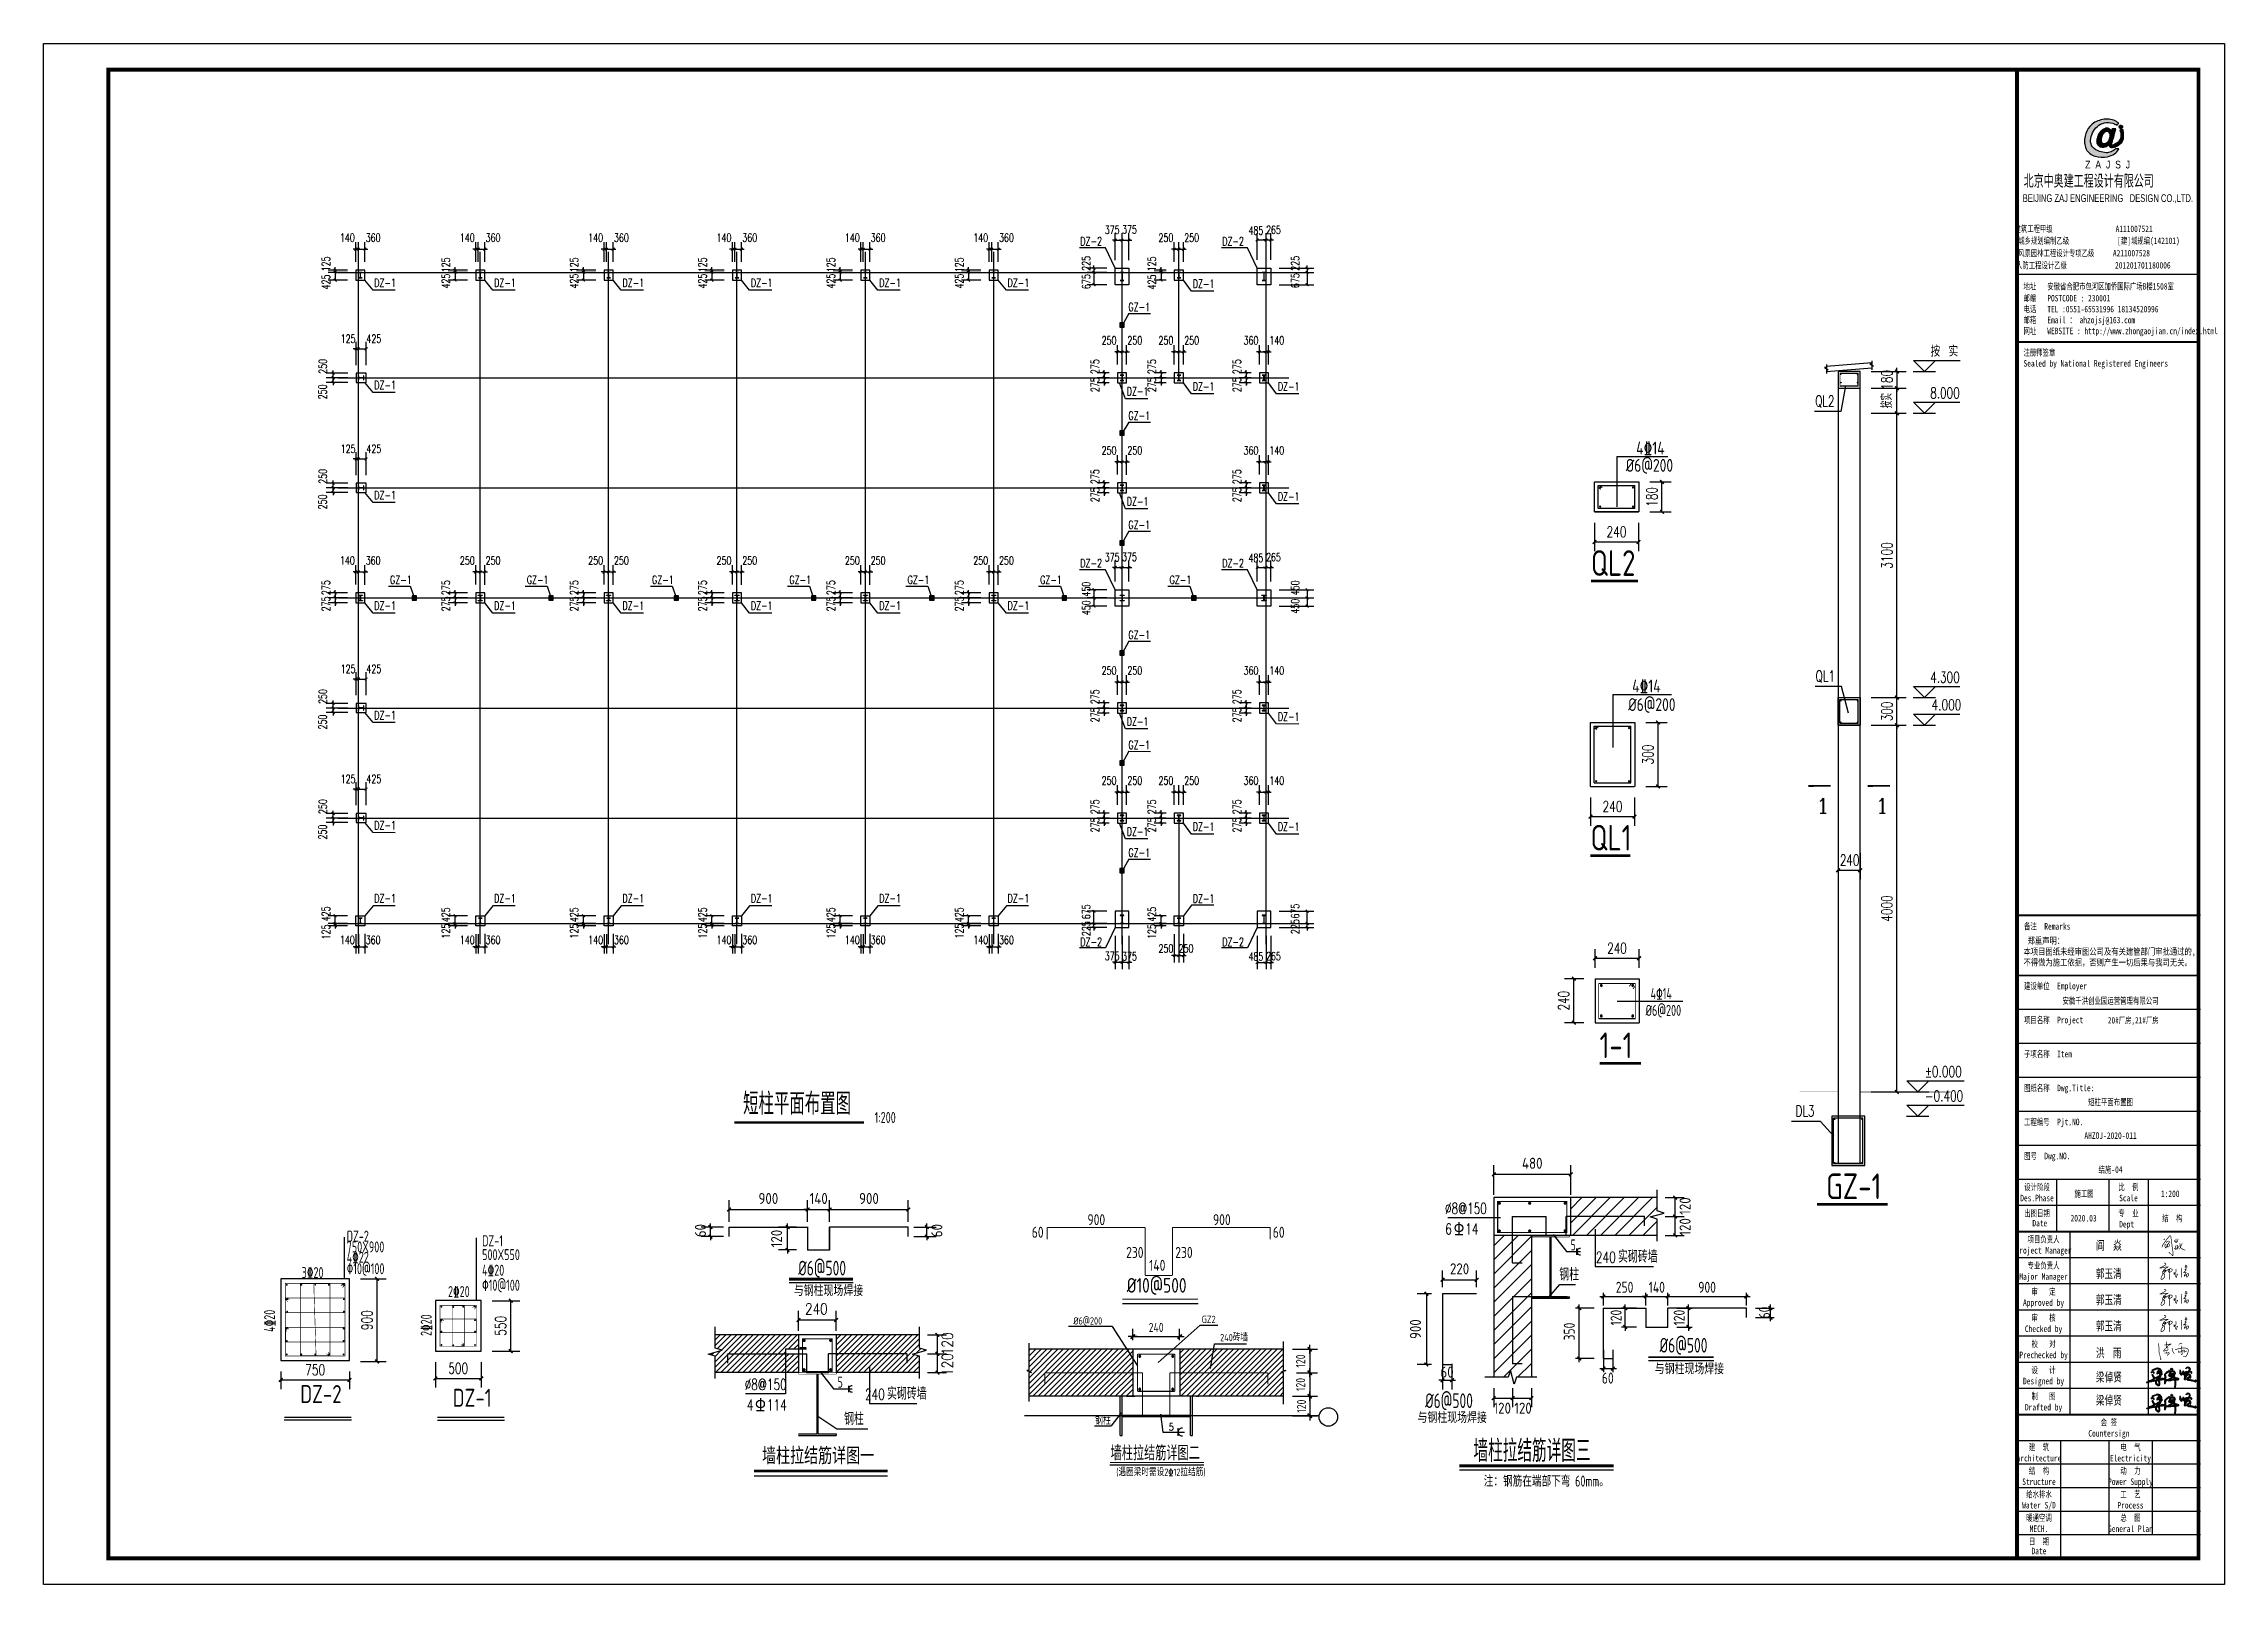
# Model space of a CAD drawing. Extents: x 180850 to 1400258, y 48356 to 327067.
# Drawn here: x 306909 to 425838, y 48356 to 132356 of the extents above; entities that cross this region are included whole.
import ezdxf
from ezdxf.enums import TextEntityAlignment as Align

# ---------------------------------------------------------------- set-up
doc = ezdxf.new("R2010")
doc.units = 0
doc.header["$LTSCALE"] = 1000
for name, color, linetype in [('22', 1, 'Continuous'), ('AXIS', 3, 'Continuous'), ('BASE_DE', 7, 'Continuous'), ('C', 6, 'Continuous'), ('COLU_DE', 7, 'Continuous'), ('COLU_DE_REIND', 1, 'Continuous'), ('COLU_DE_REINL', 1, 'Continuous'), ('COLU_DE_TEXT_JZ', 7, 'Continuous'), ('DIM', 146, 'Continuous'), ('DIM_ELEV', 3, 'Continuous'), ('DIM_IDEN', 3, 'Continuous'), ('DIM_LEAD', 3, 'Continuous'), ('DIM_SYMB', 3, 'Continuous'), ('DOTE', 1, 'Continuous'), ('DQ', 3, 'Continuous'), ('GZ', 50, 'Continuous'), ('NUM', 7, 'Continuous'), ('OTHER', 7, 'Continuous'), ('PUB_DIM', 3, 'Continuous'), ('PUB_TEXT', 7, 'Continuous'), ('PUB_TITLE', 4, 'Continuous'), ('TEXT', 7, 'Continuous'), ('WALL', 9, 'Continuous'), ('YCX', 90, 'Continuous'), ('中粗线', 3, 'Continuous'), ('图签', 3, 'Continuous'), ('填充', 251, 'Continuous'), ('承台', 2, 'Continuous'), ('构造线', 7, 'Continuous'), ('特细线', 8, 'Continuous'), ('粗线', 5, 'Continuous'), ('细线', 9, 'Continuous')]:
    doc.layers.add(name, color=color, linetype=linetype)
doc.styles.add('_gyy_title_Arial', font='arial.ttf', dxfattribs={"width": 0.7})
doc.styles.add('_gyy_title_ST', font='', dxfattribs={"width": 0.8})
doc.styles.add('_HZTXT', font='tssdeng.shx', dxfattribs={"width": 0.8, "bigfont": 'tssdchn.shx'})
doc.styles.add('_TCH_DIM', font='SIMPLEX', dxfattribs={"bigfont": 'GBCBIG'})
doc.styles.add('_TCH_DIM_T3', font='SIMPLEX', dxfattribs={"width": 0.705882, "bigfont": 'GBCBIG'})
doc.styles.add('_TCH_LABEL', font='COMPLEX', dxfattribs={"bigfont": 'GBCBIG'})
doc.styles.add('C', font='tssdeng.shx', dxfattribs={"height": 3, "bigfont": 'tssdchn.shx'})
doc.styles.add('DIM_FONT', font='tssdeng.shx', dxfattribs={"width": 0.8, "bigfont": 'tssdchn.shx'})
doc.styles.add('HZ', font='txt.shx', dxfattribs={"width": 0.8, "bigfont": '000hztxt.shx'})
doc.styles.add('HZTXT', font='romans.shx', dxfattribs={"width": 0.75, "height": 300, "bigfont": 'HZTXT.shx'})
doc.styles.get("Standard").update_dxf_attribs({"font": 'gbenor.shx', "bigfont": 'gbcbig.shx'})
doc.styles.add('STYLE1', font='tssdeng.shx', dxfattribs={"width": 0.75, "bigfont": 'tssdchn.shx'})
doc.styles.add('STYLE3', font='', dxfattribs={"width": 0.7, "height": 6})
doc.styles.add('TSSD_Dimension', font='Tssdeng.shx', dxfattribs={"width": 0.8, "bigfont": 'hztxt.shx'})
doc.styles.add('TSSD_Norm', font='tssdeng.shx', dxfattribs={"bigfont": 'hztxt.shx'})
doc.styles.add('TSSD_Rein', font='Tssdeng.shx', dxfattribs={"width": 0.7, "bigfont": 'hztxt.shx'})
doc.styles.get('_gyy_title_ST').set_extended_font_data('SimSun')
doc.styles.get('STYLE3').set_extended_font_data('NSimSun')
doc.dimstyles.new('_TCH_ARCH&&150', dxfattribs={"dimtxt": 446.25, "dimasz": 150, "dimexe": 375, "dimexo": 450, "dimgap": 189.375, "dimtad": 1, "dimdec": 0, "dimzin": 0, "dimdsep": 46, "dimtxsty": '_TCH_DIM_T3', "dimblk": 'ARCHTICK', "dimcen": 0.09, "dimclrd": 3, "dimclre": 3, "dimclrt": 7, "dimazin": 2, "dimtfac": 1, "dimtdec": 0, "dimtix": 1, "dimtmove": 2, "dimatfit": 3, "dimfxl": 1, "dimtolj": 1, "dimtzin": 0, "dimarcsym": 0})
doc.dimstyles.new('_TCH_ARCH&&200', dxfattribs={"dimtxt": 595, "dimasz": 200, "dimexe": 500, "dimexo": 600, "dimgap": 252.5, "dimtad": 1, "dimdec": 0, "dimzin": 0, "dimdsep": 46, "dimtxsty": '_TCH_DIM_T3', "dimblk": 'ARCHTICK', "dimcen": 0.09, "dimclrt": 7, "dimazin": 2, "dimtfac": 1, "dimtdec": 0, "dimtix": 1, "dimtmove": 2, "dimatfit": 3, "dimfxl": 1, "dimtolj": 1, "dimtzin": 0, "dimarcsym": 0})
doc.dimstyles.new('DIMN', dxfattribs={"dimtxt": 300, "dimasz": 1, "dimexe": 250, "dimexo": 300, "dimgap": 150, "dimtad": 1, "dimdec": 0, "dimzin": 0, "dimdsep": 46, "dimtxsty": 'DIM_FONT', "dimblk": '_DIMX', "dimcen": 0.09, "dimclrt": 7, "dimadec": 0, "dimazin": 0, "dimtfac": 1, "dimtdec": 0, "dimtix": 1, "dimtmove": 2, "dimatfit": 3, "dimldrblk": '_DIMX', "dimfxl": 1, "dimtolj": 1, "dimtzin": 0, "dimarcsym": 0})
doc.dimstyles.new('DIMN120', dxfattribs={"dimscale": 1.2, "dimtxt": 300, "dimasz": 100, "dimexe": 250, "dimexo": 300, "dimgap": 150, "dimtad": 1, "dimdec": 0, "dimzin": 0, "dimdsep": 46, "dimtxsty": 'Standard', "dimblk": 'ARCHTICK', "dimcen": 0.09, "dimclrt": 7, "dimadec": 0, "dimazin": 0, "dimtfac": 1, "dimtdec": 0, "dimtix": 1, "dimtmove": 2, "dimatfit": 3, "dimldrblk": 'ARCHTICK', "dimfxl": 1, "dimtolj": 1, "dimtzin": 0, "dimarcsym": 0})
doc.dimstyles.new('TCH-200-5', dxfattribs={"dimtxt": 595, "dimasz": 200, "dimexe": 500, "dimexo": 600, "dimgap": 252.5, "dimtad": 1, "dimdec": 0, "dimlfac": 0.2, "dimzin": 0, "dimdsep": 46, "dimtxsty": '_TCH_DIM_T3', "dimblk": 'ARCHTICK', "dimcen": 0.09, "dimclrd": 124, "dimclre": 124, "dimclrt": 7, "dimazin": 2, "dimtfac": 1, "dimtdec": 0, "dimtix": 1, "dimtmove": 2, "dimatfit": 3, "dimfxl": 1, "dimtolj": 1, "dimtzin": 0, "dimarcsym": 0})
doc.dimstyles.new('TCH_150_1', dxfattribs={"dimtxt": 446.25, "dimasz": 150, "dimexe": 375, "dimexo": 450, "dimgap": 189.375, "dimtad": 1, "dimdec": 0, "dimzin": 0, "dimdsep": 46, "dimtxsty": '_TCH_DIM_T3', "dimblk": 'ARCHTICK', "dimcen": 0.09, "dimclrd": 256, "dimclre": 256, "dimclrt": 7, "dimazin": 2, "dimtfac": 1, "dimtdec": 0, "dimtix": 1, "dimtmove": 2, "dimatfit": 3, "dimfxl": 1, "dimtolj": 1, "dimtzin": 0, "dimarcsym": 0})
doc.dimstyles.new('TSSD_100_200', dxfattribs={"dimtxt": 600, "dimasz": 200, "dimexe": 200, "dimexo": 500, "dimgap": 200, "dimtad": 1, "dimdec": 0, "dimlfac": 0.5, "dimzin": 0, "dimdsep": 46, "dimtxsty": 'TSSD_Dimension', "dimblk": 'ARCHTICK', "dimblk1": 'ARCHTICK', "dimblk2": 'ARCHTICK', "dimcen": 0, "dimdle": 200, "dimclrt": 7, "dimadec": 0, "dimazin": 0, "dimtfac": 1, "dimtdec": 0, "dimtix": 1, "dimtmove": 2, "dimatfit": 3, "dimfxl": 1, "dimtolj": 1, "dimtzin": 0, "dimarcsym": 0})

msp = doc.modelspace()

# ---------------------------------------------------------------- texts
at = {"style": 'TSSD_Dimension', "width": 0.7}
for s, p in [('%%C6@200', (394276.18, 79349.06)), ('4%%13114', (394545.05, 80265.79))]:
    msp.add_text(s, height=600, dxfattribs=at).set_placement(p)
at = {"color": 1, "insert": (414892.78, 125218.11), "char_height": 718.1993, "width": 9393.6358, "attachment_point": 1, "style": 'HZ'}
msp.add_mtext('北京中奥建工程设计有限公司', dxfattribs=at)
at = {"layer": 'COLU_DE_TEXT_JZ', "style": 'TSSD_Rein', "width": 0.7}
for s, p in [('500X550', (330821.46, 66032.95)), ('DZ-1', (330821.46, 66787.65)), ('4%%13220', (330821.46, 65183.48)), ('%%13010@100', (330821.46, 64366.59))]:
    msp.add_text(s, height=599.985, dxfattribs=at).set_placement(p)
msp.add_text('2%%13220', height=600, dxfattribs=at).set_placement((329554.3, 64318.54), align=Align.MIDDLE)
for s, p in [('4%%13220', (319230.22, 62724.66)), ('2%%13220', (327774.99, 62487.43))]:
    msp.add_text(s, height=600, rotation=90, dxfattribs=at).set_placement(p, align=Align.MIDDLE)
at = {"layer": 'PUB_TEXT'}
for s, height, style, width, p in [('按 实', 600, '_TCH_DIM', 1.1, (409812.63, 115289.18)), ('QL2', 595, '_TCH_DIM', 0.705882, (403515.52, 112569.75)), ('8.000', 595, '_TCH_DIM', 0.705882, (409789.57, 113011.58)), ('4%%13214', 700, 'C', 0.8, (393759.25, 109956.15)), ('%%C6@200', 700, 'C', 0.8, (393192.08, 109013.84)), ('QL2', 1400, 'C', 0.8, (391288.66, 103339.74)), ('4%%13214', 700, 'C', 0.8, (393541.6, 96985.43)), ('QL1', 595, '_TCH_DIM', 0.705882, (403546.57, 97575.69)), ('4.300', 595, '_TCH_DIM', 0.705882, (409789.57, 97512.2)), ('%%C6@200', 700, 'C', 0.8, (393324.39, 95970.94)), ('4.000', 595, '_TCH_DIM', 0.705882, (409869.57, 96011.77)), ('QL1', 1400, 'C', 0.8, (391264.85, 88366.22)), ('1-1', 1400, 'C', 0.8, (391762.34, 77044.72)), ('%%P0.000', 595, '_TCH_DIM', 0.705882, (409495.76, 76011.58)), ('-0.400', 595, '_TCH_DIM', 0.705882, (409508.62, 74684.57)), ('DL3', 595, '_TCH_DIM', 0.705882, (402446.22, 73865.29)), ('GZ-1', 1400, 'C', 0.8, (404116.05, 69357.09)), ('60', 600, 'C', 0.8, (360797.2, 67253.47)), ('900', 600, 'C', 0.8, (363836.42, 67939.06)), ('900', 600, 'C', 0.8, (370679.52, 67939.06)), ('60', 600, 'C', 0.8, (373941.59, 67253.47)), ('230', 600, 'C', 0.8, (365944.26, 66151.33)), ('230', 600, 'C', 0.8, (368623.49, 66151.33)), ('140', 600, 'C', 0.8, (367199.55, 65451.83))]:
    msp.add_text(s, height=height, dxfattribs=dict(at, style=style, width=width)).set_placement(p)
at = {"layer": 'PUB_TEXT', "style": '_TCH_LABEL'}
for p in [(403590.36, 90405.23), (406824.54, 90405.23)]:
    msp.add_text('1', height=811.18, dxfattribs=at).set_placement(p)
at = {"layer": 'PUB_TEXT', "color": 3, "style": '_gyy_title_ST', "width": 0.7}
for s, p in [('阎  焱', (418840.33, 66594.11)), ('郭玉清', (418827.44, 65054.48)), ('郭玉清', (418827.44, 63629.13)), ('郭玉清', (418827.44, 62203.77)), ('洪  雨', (418830.64, 60731.61)), ('梁倬贤', (418830.64, 59409.92)), ('梁倬贤', (418830.64, 58148.52))]:
    msp.add_text(s, height=481.259, dxfattribs=at).set_placement(p)
at = {"layer": 'PUB_TEXT', "style": 'C', "width": 0.8}
for s, p in [('DZ-2', (320904.71, 57947.34)), ('DZ-1', (329219.86, 57744.9))]:
    msp.add_text(s, height=980, dxfattribs=at).set_placement(p, align=Align.BOTTOM_LEFT)
at = {"layer": 'PUB_TITLE', "width": 0.7}
for s, height, style, p in [('BEIJING ZAJ ENGINEERING   DESIGN CO.,LTD.', 424.2416, '_gyy_title_Arial', (419485.66, 123720.89)), ('城乡规划编制乙级             [建]城规编(142101)', 353.5346, '_gyy_title_ST', (418999.36, 121433.95)), ('建筑工程甲级                 A111007521             ', 353.5346, '_gyy_title_ST', (419471.44, 122082.57)), ('人防工程设计乙级             201201701180006', 353.5346, '_gyy_title_ST', (418692.58, 120094.13)), ('风景园林工程设计专项乙级     A211007528           ', 353.5346, '_gyy_title_ST', (419295.46, 120755.76)), ('设计阶段', 356.338, '_gyy_title_ST', (415619.71, 69839.16)), ('比  例', 356.338, '_gyy_title_ST', (420608.45, 69839.16)), ('Des.Phase', 356.338, '_gyy_title_ST', (415619.71, 69240.53)), ('Scale', 356.338, '_gyy_title_ST', (420608.45, 69240.53)), ('出图日期', 356.338, '_gyy_title_ST', (415619.71, 68413.8)), ('Date', 356.338, '_gyy_title_ST', (415773.02, 67873.57)), ('专  业', 356.338, '_gyy_title_ST', (420608.45, 68413.8)), ('Dept ', 356.338, '_gyy_title_ST', (420608.45, 67815.16)), ('Project Manager', 356.3382, '_gyy_title_ST', (415976.04, 66389.8)), ('项目负责人', 356.338, '_gyy_title_ST', (415976.04, 66988.45)), ('专业负责人', 356.338, '_gyy_title_ST', (415976.04, 65563.1)), ('Major Manager', 356.3382, '_gyy_title_ST', (415976.04, 64964.45)), ('审   定', 356.338, '_gyy_title_ST', (415976.06, 64137.74)), ('Approved by', 356.3382, '_gyy_title_ST', (415976.04, 63539.09)), ('审   核', 356.338, '_gyy_title_ST', (415976.06, 62712.39)), ('Checked by', 356.338, '_gyy_title_ST', (415976.04, 62113.74)), ('Prechecked by', 356.3382, '_gyy_title_ST', (415976.04, 60688.39)), ('校   对', 356.338, '_gyy_title_ST', (415976.06, 61287.03)), ('Designed by', 356.3382, '_gyy_title_ST', (415976.04, 59263.03)), ('设   计', 356.338, '_gyy_title_ST', (415976.06, 59861.68)), ('制   图', 356.338, '_gyy_title_ST', (415976.06, 58436.33)), ('Drafted by', 356.338, '_gyy_title_ST', (415976.04, 57837.68)), ('会 签', 356.338, '_gyy_title_ST', (419539.43, 57010.97)), ('建  筑', 356.338, '_gyy_title_ST', (415726.61, 55656.88)), ('Countersign', 356.3382, '_gyy_title_ST', (419539.43, 56412.32)), ('电  气', 356.338, '_gyy_title_ST', (420715.35, 55656.88)), ('Architecture', 356.3382, '_gyy_title_ST', (415726.61, 55058.24)), ('结  构', 356.338, '_gyy_title_ST', (415726.61, 54374.07)), ('Electricity', 356.3382, '_gyy_title_ST', (420715.35, 55058.24)), ('动  力', 356.338, '_gyy_title_ST', (420715.35, 54374.07)), ('Structure', 356.338, '_gyy_title_ST', (415726.61, 53775.42)), ('Power Supply', 356.3382, '_gyy_title_ST', (420715.35, 53775.42)), ('Water S/D', 356.338, '_gyy_title_ST', (415726.61, 52492.6)), ('给水排水', 356.338, '_gyy_title_ST', (415726.61, 53091.25)), ('Process', 356.338, '_gyy_title_ST', (420715.35, 52492.6)), ('工  艺', 356.338, '_gyy_title_ST', (420715.35, 53091.25)), ('暖通空调', 356.338, '_gyy_title_ST', (415726.61, 51808.43)), ('MECH.', 356.338, '_gyy_title_ST', (415726.61, 51209.78)), ('General Plan', 356.3382, '_gyy_title_ST', (420715.35, 51209.78)), ('总  图', 356.338, '_gyy_title_ST', (420715.35, 51808.43)), ('日  期', 356.338, '_gyy_title_ST', (415726.61, 50525.61)), ('Date', 356.338, '_gyy_title_ST', (415726.61, 49998.23))]:
    msp.add_text(s, height=height, dxfattribs=dict(at, style=style)).set_placement(p, align=Align.CENTER)
at = {"layer": 'PUB_TITLE', "style": '_gyy_title_ST', "width": 0.7}
for s, height, p in [('地址   安徽省合肥市包河区加侨国际广场B楼1508室', 353.5346, (414882.41, 118945.55)), ('邮编   POSTCODE : 230001', 353.5346, (414882.41, 118299.8)), ('电话   TEL :0551-65531996 18134520996', 353.5346, (414882.41, 117705.86)), ('邮箱   Email ： ahzojsj@163.com', 353.5346, (414882.41, 117111.92)), ('网址   WEBSITE : http://www.zhongaojian.cn/index.html', 353.5346, (414882.41, 116514.49)), ('注册师签章', 353.535, (414882.41, 115340.75)), ('Sealed by National Registered Engineers', 353.5346, (414884.33, 114746.81)), ('备注  Remarks', 356.3382, (414911.37, 84052.42)), ('建设单位  Employer', 356.3382, (414911.37, 80800.13)), ('项目名称  Project', 356.3382, (414911.37, 78947.17)), ('子项名称  Item', 356.338, (414911.37, 77094.21)), ('图纸名称  Dwg.Title:', 356.3382, (414911.37, 75241.25)), ('工程编号  Pjt.NO.', 356.3382, (414911.37, 73388.29)), ('图号  Dwg.NO.', 356.3382, (414911.37, 71535.33))]:
    msp.add_text(s, height=height, dxfattribs=at).set_placement(p)
at = {"layer": 'PUB_TITLE', "color": 2, "style": '_gyy_title_ST', "width": 0.7}
msp.add_text('安徽千洪创业园运营管理有限公司', height=356.3382, dxfattribs=at).set_placement((419629.17, 79995.59), align=Align.CENTER)
msp.add_text('20#厂房,21#厂房', height=349.1756, dxfattribs=at).set_placement((420864.12, 79095.86), align=Align.MIDDLE)
at = {"layer": 'PUB_TITLE', "color": 6, "style": '_gyy_title_ST', "width": 0.7}
for s, height, p in [('短柱平面布置图', 356.338, (419629.17, 74469.61)), ('AHZOJ-2020-011', 356.3382, (419629.17, 72645.94))]:
    msp.add_text(s, height=height, dxfattribs=at).set_placement(p, align=Align.CENTER)
at = {"layer": 'PUB_TITLE', "color": 7, "style": '_gyy_title_ST', "width": 0.7}
for s, height, p in [('结施-04', 356.339, (419629.17, 70792.98)), ('施工图', 356.338, (418185.83, 69482.17)), ('1:200', 356.338, (422882.43, 69470.89)), ('2020.03', 356.338, (418159.47, 68140.64)), ('结  构', 356.338, (422998.99, 68140.64))]:
    msp.add_text(s, height=height, dxfattribs=at).set_placement(p, align=Align.CENTER)
at = {"layer": 'PUB_TITLE', "insert": (414881.58, 83628.87), "char_height": 356.3382, "width": 11402.833, "attachment_point": 1, "style": '_gyy_title_ST'}
msp.add_mtext(' 郑重声明：\\P本项目图纸未经审图公司及有关建管部门审批通过的,\\P不得做为施工依据，否则产生一切后果与我司无关。', dxfattribs=at)
at = {"layer": 'TEXT', "style": 'TSSD_Norm', "width": 0.7}
for s, height, p in [('短柱平面布置图', 1200, (345056.74, 73956.28)), ('1:200', 600, (352227.37, 73508.73)), ('750X900', 599.998, (323436.62, 66454.04)), ('DZ-2', 599.998, (323436.62, 67038.73)), ('4%%13222', 599.998, (323436.62, 65887.73)), ('%%13010@100', 599.9985, (323436.62, 65265.7))]:
    msp.add_text(s, height=height, dxfattribs=at).set_placement(p)
msp.add_text('3%%13220', height=599.998, dxfattribs=at).set_placement((321577.57, 65355.54), align=Align.MIDDLE)
at = {"layer": 'YCX', "style": '_TCH_DIM_T3', "width": 0.705882}
for s, p in [('DZ-1', (324937.76, 119089.95)), ('DZ-1', (331477.76, 119089.95)), ('DZ-1', (338477.76, 119089.95)), ('DZ-1', (345477.76, 119089.95)), ('DZ-1', (352477.76, 119089.95)), ('DZ-1', (359477.76, 119089.95)), ('DZ-1', (369577.76, 119039.95)), ('GZ-1', (366067.3, 117771.93)), ('DZ-1', (324937.76, 113514.69)), ('DZ-1', (365977.76, 113172.52)), ('DZ-1', (369577.76, 113439.69)), ('DZ-1', (374217.76, 113439.69)), ('GZ-1', (366067.3, 111846.16)), ('DZ-1', (324937.76, 107514.69)), ('DZ-1', (365977.76, 107172.52)), ('DZ-1', (374217.76, 107439.69)), ('GZ-1', (366067.3, 105896.93)), ('GZ-1', (325801.87, 102898.47)), ('GZ-1', (333257.68, 102898.47)), ('GZ-1', (340090.4, 102898.47)), ('GZ-1', (347577.11, 102898.47)), ('GZ-1', (354023.03, 102898.47)), ('GZ-1', (361252.27, 102898.47)), ('GZ-1', (368311.66, 102898.47)), ('DZ-1', (324937.76, 101489.69)), ('DZ-1', (331477.76, 101489.69)), ('DZ-1', (338477.76, 101489.69)), ('DZ-1', (345477.76, 101489.69)), ('DZ-1', (352477.76, 101489.69)), ('DZ-1', (359477.76, 101489.69)), ('GZ-1', (366067.3, 99896.93)), ('DZ-1', (324937.76, 95514.69)), ('DZ-1', (365977.76, 95172.52)), ('DZ-1', (374217.76, 95439.69)), ('GZ-1', (366067.3, 93896.93)), ('DZ-1', (324937.76, 89514.69)), ('DZ-1', (365977.76, 89172.52)), ('DZ-1', (369577.76, 89439.69)), ('DZ-1', (374217.76, 89439.69)), ('GZ-1', (366067.3, 88021.93)), ('DZ-1', (324937.76, 85531.79)), ('DZ-1', (331477.76, 85531.79)), ('DZ-1', (338477.76, 85531.79)), ('DZ-1', (345477.76, 85531.79)), ('DZ-1', (352477.76, 85531.79)), ('DZ-1', (359477.76, 85531.79)), ('DZ-1', (369577.76, 85521.75))]:
    msp.add_text(s, height=450, dxfattribs=at).set_placement(p)
at = {"layer": '中粗线', "style": 'STYLE1', "width": 0.7}
msp.add_text('%%c6@500', height=800, dxfattribs=at).set_placement((395041.45, 60992.3, -2387.77))
at = {"layer": '承台', "color": 6, "style": '_TCH_DIM_T3', "width": 0.705882}
for p in [(363444.11, 121355.46), (371184.11, 121355.46), (363444.11, 103805.37), (371184.11, 103805.37), (363444.11, 83155.89), (371184.11, 83155.89)]:
    msp.add_text('DZ-2', height=450, dxfattribs=at).set_placement(p)
at = {"layer": '细线', "color": 7, "style": '_HZTXT', "width": 0.8}
msp.add_text('%%c10@500', height=800, dxfattribs=at).set_placement((365980.99, 64258.44))
at = {"layer": '细线'}
for p in [(394772.4, 59809.76, -2387.77), (381835.99, 57153.56, -2387.77)]:
    msp.add_text('与钢柱现场焊接', height=600, dxfattribs=at).set_placement(p)

# ---------------------------------------------------------------- blocks, each defined once
blk = doc.blocks.new('_ArchTick')
at = {"color": 0, "linetype": 'ByBlock', "const_width": 0.4}
blk.add_lwpolyline([(-0.5, -0.5), (0.5, 0.5)], dxfattribs=at)
blk = doc.blocks.new('*D902')
at = {"layer": 'Defpoints', "color": 0, "transparency": 16777216}
for p in [(-1177, -344), (-2293, -941), (-1177, -941)]:
    blk.add_point(p, dxfattribs=at)
at = {"layer": 'DIM_LEAD', "color": 0, "lineweight": -2, "transparency": 16777216}
for p, q in [((-2293, -581), (-2293, -44)), ((-2293, -344), (-1177, -344)), ((-1177, -581), (-1177, -44))]:
    blk.add_line(p, q, dxfattribs=at)
at = {"layer": 'DIM_LEAD', "color": 0, "lineweight": -2, "transparency": 16777216, "xscale": 120, "yscale": 120, "zscale": 120, "rotation": 180}
blk.add_blockref('_ArchTick', (-2293, -344), dxfattribs=at)
at = {"layer": 'DIM_LEAD', "color": 0, "lineweight": -2, "transparency": 16777216, "xscale": 120, "yscale": 120, "zscale": 120}
blk.add_blockref('_ArchTick', (-1177, -344), dxfattribs=at)
at = {"layer": 'DIM_LEAD', "color": 7, "transparency": 16777216, "insert": (-1735, 16), "char_height": 360, "attachment_point": 5}
blk.add_mtext('\\A1;220', dxfattribs=at)
blk = doc.blocks.new('*D903')
at = {"layer": 'Defpoints', "color": 0, "transparency": 16777216}
for p in [(-2293, -2728), (-1984, -2728), (-1984, -3630)]:
    blk.add_point(p, dxfattribs=at)
at = {"layer": 'DIM_LEAD', "color": 0, "lineweight": -2, "transparency": 16777216}
for p, q in [((-2293, -3088), (-2293, -3930)), ((-1984, -3088), (-1984, -3930)), ((-2293, -3630), (-2413, -3630)), ((-2293, -3630), (-1984, -3630)), ((-1984, -3630), (-1864, -3630))]:
    blk.add_line(p, q, dxfattribs=at)
at = {"layer": 'DIM_LEAD', "color": 0, "lineweight": -2, "transparency": 16777216, "xscale": 120, "yscale": 120, "zscale": 120}
blk.add_blockref('_ArchTick', (-2293, -3630), dxfattribs=at)
at = {"layer": 'DIM_LEAD', "color": 0, "lineweight": -2, "transparency": 16777216, "xscale": 120, "yscale": 120, "zscale": 120, "rotation": 180}
blk.add_blockref('_ArchTick', (-1984, -3630), dxfattribs=at)
at = {"layer": 'DIM_LEAD', "color": 7, "transparency": 16777216, "insert": (-2146, -3363), "char_height": 360, "attachment_point": 5}
blk.add_mtext('\\A1;60', dxfattribs=at)
blk = doc.blocks.new('*D904')
at = {"layer": 'Defpoints', "color": 0, "transparency": 16777216}
for p in [(1903, 3108), (-617, 2079), (1903, 2079)]:
    blk.add_point(p, dxfattribs=at)
at = {"layer": 'DIM_LEAD', "color": 0, "lineweight": -2, "transparency": 16777216}
for p, q in [((-617, 2439), (-617, 3408)), ((-617, 3108), (1903, 3108)), ((1903, 2439), (1903, 3408))]:
    blk.add_line(p, q, dxfattribs=at)
at = {"layer": 'DIM_LEAD', "color": 0, "lineweight": -2, "transparency": 16777216, "xscale": 120, "yscale": 120, "zscale": 120, "rotation": 180}
blk.add_blockref('_ArchTick', (-617, 3108), dxfattribs=at)
at = {"layer": 'DIM_LEAD', "color": 0, "lineweight": -2, "transparency": 16777216, "xscale": 120, "yscale": 120, "zscale": 120}
blk.add_blockref('_ArchTick', (1903, 3108), dxfattribs=at)
at = {"layer": 'DIM_LEAD', "color": 7, "transparency": 16777216, "insert": (643, 3468), "char_height": 360, "attachment_point": 5}
blk.add_mtext('\\A1;480', dxfattribs=at)
blk = doc.blocks.new('*D905')
at = {"layer": 'Defpoints', "color": 0, "transparency": 16777216}
for p in [(4632, 1727), (5316, 1727), (4632, 1110)]:
    blk.add_point(p, dxfattribs=at)
at = {"layer": 'DIM_LEAD', "color": 0, "lineweight": -2, "transparency": 16777216}
for p, q in [((4992, 1727), (5616, 1727)), ((5316, 1110), (5316, 1727)), ((4992, 1110), (5616, 1110))]:
    blk.add_line(p, q, dxfattribs=at)
at = {"layer": 'DIM_LEAD', "color": 0, "lineweight": -2, "transparency": 16777216, "xscale": 120, "yscale": 120, "zscale": 120}
for p, rotation in [((5316, 1727), 90), ((5316, 1110), 270)]:
    blk.add_blockref('_ArchTick', p, dxfattribs=dict(at, rotation=rotation))
at = {"layer": 'DIM_LEAD', "color": 7, "transparency": 16777216, "insert": (5644, 1387), "char_height": 360, "attachment_point": 5, "rotation": 90}
blk.add_mtext('\\A1;120', dxfattribs=at)
blk = doc.blocks.new('*D906')
at = {"layer": 'Defpoints', "color": 0, "transparency": 16777216}
for p in [(4632, 2344), (5316, 2344), (4632, 1727)]:
    blk.add_point(p, dxfattribs=at)
at = {"layer": 'DIM_LEAD', "color": 0, "lineweight": -2, "transparency": 16777216}
for p, q in [((4992, 2344), (5616, 2344)), ((5316, 1727), (5316, 2344)), ((4992, 1727), (5616, 1727))]:
    blk.add_line(p, q, dxfattribs=at)
at = {"layer": 'DIM_LEAD', "color": 0, "lineweight": -2, "transparency": 16777216, "xscale": 120, "yscale": 120, "zscale": 120}
for p, rotation in [((5316, 2344), 90), ((5316, 1727), 270)]:
    blk.add_blockref('_ArchTick', p, dxfattribs=dict(at, rotation=rotation))
at = {"layer": 'DIM_LEAD', "color": 7, "transparency": 16777216, "insert": (5644, 2067), "char_height": 360, "attachment_point": 5, "rotation": 90}
blk.add_mtext('\\A1;120', dxfattribs=at)
blk = doc.blocks.new('*D907')
at = {"layer": 'Defpoints', "color": 0, "transparency": 16777216}
for p in [(0, -3531), (617, -3531), (617, -4215)]:
    blk.add_point(p, dxfattribs=at)
at = {"layer": 'DIM_LEAD', "color": 0, "lineweight": -2, "transparency": 16777216}
for p, q in [((0, -3891), (0, -4515)), ((0, -4215), (617, -4215)), ((617, -3891), (617, -4515))]:
    blk.add_line(p, q, dxfattribs=at)
at = {"layer": 'DIM_LEAD', "color": 0, "lineweight": -2, "transparency": 16777216, "xscale": 120, "yscale": 120, "zscale": 120, "rotation": 180}
blk.add_blockref('_ArchTick', (0, -4215), dxfattribs=at)
at = {"layer": 'DIM_LEAD', "color": 0, "lineweight": -2, "transparency": 16777216, "xscale": 120, "yscale": 120, "zscale": 120}
blk.add_blockref('_ArchTick', (617, -4215), dxfattribs=at)
at = {"layer": 'DIM_LEAD', "color": 7, "transparency": 16777216, "insert": (340, -4542), "char_height": 360, "attachment_point": 5}
blk.add_mtext('\\A1;120', dxfattribs=at)
blk = doc.blocks.new('*D908')
at = {"layer": 'Defpoints', "color": 0, "transparency": 16777216}
for p in [(-617, -3531), (0, -3531), (0, -4215)]:
    blk.add_point(p, dxfattribs=at)
at = {"layer": 'DIM_LEAD', "color": 0, "lineweight": -2, "transparency": 16777216}
for p, q in [((-617, -3891), (-617, -4515)), ((-617, -4215), (0, -4215)), ((0, -3891), (0, -4515))]:
    blk.add_line(p, q, dxfattribs=at)
at = {"layer": 'DIM_LEAD', "color": 0, "lineweight": -2, "transparency": 16777216, "xscale": 120, "yscale": 120, "zscale": 120, "rotation": 180}
blk.add_blockref('_ArchTick', (-617, -4215), dxfattribs=at)
at = {"layer": 'DIM_LEAD', "color": 0, "lineweight": -2, "transparency": 16777216, "xscale": 120, "yscale": 120, "zscale": 120}
blk.add_blockref('_ArchTick', (0, -4215), dxfattribs=at)
at = {"layer": 'DIM_LEAD', "color": 7, "transparency": 16777216, "insert": (-340, -4542), "char_height": 360, "attachment_point": 5}
blk.add_mtext('\\A1;120', dxfattribs=at)
blk = doc.blocks.new('*D901')
at = {"layer": 'Defpoints', "color": 0, "transparency": 16777216}
for p in [(-2293, -801), (-2819, -3115), (-2293, -3115)]:
    blk.add_point(p, dxfattribs=at)
at = {"layer": 'DIM_LEAD', "color": 0, "lineweight": -2, "transparency": 16777216}
for p, q in [((-2653, -801), (-3119, -801)), ((-2819, -801), (-2819, -3115)), ((-2653, -3115), (-3119, -3115))]:
    blk.add_line(p, q, dxfattribs=at)
at = {"layer": 'DIM_LEAD', "color": 0, "lineweight": -2, "transparency": 16777216, "xscale": 120, "yscale": 120, "zscale": 120}
for p, rotation in [((-2819, -801), 90), ((-2819, -3115), 270)]:
    blk.add_blockref('_ArchTick', p, dxfattribs=dict(at, rotation=rotation))
at = {"layer": 'DIM_LEAD', "color": 7, "transparency": 16777216, "insert": (-3179, -1958), "char_height": 360, "attachment_point": 5, "rotation": 90}
blk.add_mtext('\\A1;900', dxfattribs=at)
blk = doc.blocks.new('*X893')
at = {"color": 251}
for p, q in [((-3438, 1047, -716), (-3275, 1210, -716)), ((-3438, 868, -716), (-3095, 1210, -716)), ((-3438, 329, -716), (-2556, 1210, -716)), ((-3438, 149, -716), (-2377, 1210, -716)), ((-3431, -24, -716), (-2197, 1210, -716)), ((-3370, 756, -716), (-2916, 1210, -716)), ((-3252, -24, -716), (-2018, 1210, -716)), ((-3234, 713, -716), (-2736, 1210, -716)), ((-3072, -24, -716), (-1838, 1210, -716)), ((-2893, -24, -716), (-1658, 1210, -716)), ((-2713, -24, -716), (-1479, 1210, -716)), ((-2533, -24, -716), (-1299, 1210, -716)), ((-2354, -24, -716), (-1120, 1210, -716)), ((-2174, -24, -716), (-940, 1210, -716)), ((-1995, -24, -716), (-760, 1210, -716)), ((-1041, 750, -716), (-712, 1079, -716)), ((-862, 750, -716), (-712, 899, -716)), ((522, 1056, -716), (677, 1210, -716)), ((522, 876, -716), (856, 1210, -716)), ((522, 697, -716), (1036, 1210, -716)), ((522, 517, -716), (1215, 1210, -716)), ((522, 337, -716), (1395, 1210, -716)), ((522, 158, -716), (1575, 1210, -716)), ((522, -22, -716), (1754, 1210, -716)), ((699, -24, -716), (1934, 1210, -716)), ((879, -24, -716), (2113, 1210, -716)), ((1059, -24, -716), (2293, 1210, -716)), ((1238, -24, -716), (2473, 1210, -716)), ((1418, -24, -716), (2652, 1210, -716)), ((1598, -24, -716), (2832, 1210, -716)), ((1777, -24, -716), (3011, 1210, -716)), ((1957, -24, -716), (3191, 1210, -716)), ((2136, -24, -716), (3248, 1088, -716)), ((2316, -24, -716), (3248, 908, -716)), ((3132, 613, -716), (3285, 766, -716)), ((3379, 680, -716), (3422, 723, -716)), ((-3573, 553, -716), (-3498, 628, -716)), ((-3438, 508, -716), (-3251, 695, -716)), ((-1815, -24, -716), (-1144, 647, -716)), ((-1635, -24, -716), (-1144, 468, -716)), ((-1456, -24, -716), (-1144, 288, -716)), ((-1276, -24, -716), (-1144, 109, -716)), ((-1144, 468, -716), (-1018, 593, -716)), ((-1144, 288, -716), (-839, 593, -716)), ((-1144, 109, -716), (-712, 540, -716)), ((-1097, -24, -716), (-712, 360, -716)), ((-917, -24, -716), (-712, 181, -716)), ((-737, -24, -716), (-712, 1, -716)), ((2496, -24, -716), (3082, 563, -716)), ((2675, -24, -716), (3219, 520, -716)), ((2855, -24, -716), (3248, 369, -716)), ((3034, -24, -716), (3248, 190, -716)), ((3214, -24, -716), (3248, 10, -716))]:
    blk.add_line(p, q, dxfattribs=at)
blk = doc.blocks.new('*D888')
at = {"layer": 'Defpoints', "color": 0, "transparency": 16777216}
for p in [(89538, -417561), (88304, -418277), (89538, -418277)]:
    blk.add_point(p, dxfattribs=at)
at = {"layer": 'DIM_LEAD', "color": 0, "transparency": 16777216}
for p, q in [((88304, -417917), (88304, -417261)), ((89538, -417917), (89538, -417261)), ((88304, -417561), (89538, -417561))]:
    blk.add_line(p, q, dxfattribs=at)
at = {"layer": 'DIM_LEAD', "color": 0, "transparency": 16777216, "xscale": 120, "yscale": 120, "zscale": 120, "rotation": 180}
blk.add_blockref('_ArchTick', (88304, -417561), dxfattribs=at)
at = {"layer": 'DIM_LEAD', "color": 0, "transparency": 16777216, "xscale": 120, "yscale": 120, "zscale": 120}
blk.add_blockref('_ArchTick', (89538, -417561), dxfattribs=at)
at = {"layer": 'DIM_LEAD', "color": 7, "transparency": 16777216, "style": '_TCH_DIM', "width": 0.8}
blk.add_text('240', height=360, dxfattribs=at).set_placement((88518, -417379))
blk = doc.blocks.new('*D887')
at = {"layer": 'Defpoints', "color": 0, "transparency": 16777216}
for p in [(92165, -418049), (92849, -418049), (92165, -418666)]:
    blk.add_point(p, dxfattribs=at)
at = {"layer": 'DIM_LEAD', "color": 0, "transparency": 16777216}
for p, q in [((92525, -418049), (93149, -418049)), ((92849, -418666), (92849, -418049)), ((92525, -418666), (93149, -418666))]:
    blk.add_line(p, q, dxfattribs=at)
at = {"layer": 'DIM_LEAD', "color": 0, "transparency": 16777216, "xscale": 120, "yscale": 120, "zscale": 120}
for p, rotation in [((92849, -418049), 90), ((92849, -418666), 270)]:
    blk.add_blockref('_ArchTick', p, dxfattribs=dict(at, rotation=rotation))
at = {"layer": 'DIM_LEAD', "color": 7, "transparency": 16777216, "style": '_TCH_DIM', "width": 0.8}
blk.add_text('120', height=360, rotation=90, dxfattribs=at).set_placement((93355, -418711))
blk = doc.blocks.new('*D886')
at = {"layer": 'Defpoints', "color": 0, "transparency": 16777216}
for p in [(92165, -418666), (92849, -418666), (92165, -419283)]:
    blk.add_point(p, dxfattribs=at)
at = {"layer": 'DIM_LEAD', "color": 0, "transparency": 16777216}
for p, q in [((92525, -418666), (93149, -418666)), ((92849, -419283), (92849, -418666)), ((92525, -419283), (93149, -419283))]:
    blk.add_line(p, q, dxfattribs=at)
at = {"layer": 'DIM_LEAD', "color": 0, "transparency": 16777216, "xscale": 120, "yscale": 120, "zscale": 120}
for p, rotation in [((92849, -418666), 90), ((92849, -419283), 270)]:
    blk.add_blockref('_ArchTick', p, dxfattribs=dict(at, rotation=rotation))
at = {"layer": 'DIM_LEAD', "color": 7, "transparency": 16777216, "style": '_TCH_DIM', "width": 0.8}
blk.add_text('120', height=360, rotation=90, dxfattribs=at).set_placement((93355, -419391))
blk = doc.blocks.new('*D895')
at = {"layer": 'Defpoints', "color": 0, "transparency": 16777216}
for p in [(-360, 1323), (-2931, 559), (-360, 559)]:
    blk.add_point(p, dxfattribs=at)
at = {"layer": 'DIM_LEAD', "color": 0, "lineweight": -2, "transparency": 16777216}
for p, q in [((-2931, 919), (-2931, 1623)), ((-360, 919), (-360, 1623)), ((-2931, 1323), (-360, 1323))]:
    blk.add_line(p, q, dxfattribs=at)
at = {"layer": 'DIM_LEAD', "color": 0, "lineweight": -2, "transparency": 16777216, "xscale": 120, "yscale": 120, "zscale": 120, "rotation": 180}
blk.add_blockref('_ArchTick', (-2931, 1323), dxfattribs=at)
at = {"layer": 'DIM_LEAD', "color": 0, "lineweight": -2, "transparency": 16777216, "xscale": 120, "yscale": 120, "zscale": 120}
blk.add_blockref('_ArchTick', (-360, 1323), dxfattribs=at)
at = {"layer": 'DIM_LEAD', "color": 7, "transparency": 16777216, "insert": (-1646, 1683), "char_height": 360, "attachment_point": 5}
blk.add_mtext('\\A1;900', dxfattribs=at)
blk = doc.blocks.new('*D896')
at = {"layer": 'Defpoints', "color": 0, "transparency": 16777216}
for p in [(2931, 1323), (360, 559), (2931, 559)]:
    blk.add_point(p, dxfattribs=at)
at = {"layer": 'DIM_LEAD', "color": 0, "lineweight": -2, "transparency": 16777216}
for p, q in [((360, 919), (360, 1623)), ((2931, 919), (2931, 1623)), ((360, 1323), (2931, 1323))]:
    blk.add_line(p, q, dxfattribs=at)
at = {"layer": 'DIM_LEAD', "color": 0, "lineweight": -2, "transparency": 16777216, "xscale": 120, "yscale": 120, "zscale": 120, "rotation": 180}
blk.add_blockref('_ArchTick', (360, 1323), dxfattribs=at)
at = {"layer": 'DIM_LEAD', "color": 0, "lineweight": -2, "transparency": 16777216, "xscale": 120, "yscale": 120, "zscale": 120}
blk.add_blockref('_ArchTick', (2931, 1323), dxfattribs=at)
at = {"layer": 'DIM_LEAD', "color": 7, "transparency": 16777216, "insert": (1646, 1683), "char_height": 360, "attachment_point": 5}
blk.add_mtext('\\A1;900', dxfattribs=at)
blk = doc.blocks.new('*D897')
at = {"layer": 'Defpoints', "color": 0, "transparency": 16777216}
for p in [(360, 1323), (-360, 559), (360, 559)]:
    blk.add_point(p, dxfattribs=at)
at = {"layer": 'DIM_LEAD', "color": 0, "lineweight": -2, "transparency": 16777216}
for p, q in [((-360, 919), (-360, 1623)), ((360, 919), (360, 1623)), ((-360, 1323), (-480, 1323)), ((-360, 1323), (360, 1323)), ((360, 1323), (480, 1323))]:
    blk.add_line(p, q, dxfattribs=at)
at = {"layer": 'DIM_LEAD', "color": 0, "lineweight": -2, "transparency": 16777216, "xscale": 120, "yscale": 120, "zscale": 120}
blk.add_blockref('_ArchTick', (-360, 1323), dxfattribs=at)
at = {"layer": 'DIM_LEAD', "color": 0, "lineweight": -2, "transparency": 16777216, "xscale": 120, "yscale": 120, "zscale": 120, "rotation": 180}
blk.add_blockref('_ArchTick', (360, 1323), dxfattribs=at)
at = {"layer": 'DIM_LEAD', "color": 7, "transparency": 16777216, "insert": (0, 1683), "char_height": 360, "attachment_point": 5}
blk.add_mtext('\\A1;140', dxfattribs=at)
blk = doc.blocks.new('*D898')
at = {"layer": 'Defpoints', "color": 0, "transparency": 16777216}
for p in [(-1018, 746), (-360, 746), (-360, 0)]:
    blk.add_point(p, dxfattribs=at)
at = {"layer": 'DIM_LEAD', "color": 0, "lineweight": -2, "transparency": 16777216}
for p, q in [((-720, 746), (-1318, 746)), ((-1018, 746), (-1018, 866)), ((-1018, 0), (-1018, 746)), ((-720, 0), (-1318, 0)), ((-1018, 0), (-1018, -120))]:
    blk.add_line(p, q, dxfattribs=at)
at = {"layer": 'DIM_LEAD', "color": 0, "lineweight": -2, "transparency": 16777216, "xscale": 120, "yscale": 120, "zscale": 120}
for p, rotation in [((-1018, 746), 270), ((-1018, 0), 90)]:
    blk.add_blockref('_ArchTick', p, dxfattribs=dict(at, rotation=rotation))
at = {"layer": 'DIM_LEAD', "color": 7, "transparency": 16777216, "insert": (-1378, 373), "char_height": 360, "attachment_point": 5, "rotation": 90}
blk.add_mtext('\\A1;120', dxfattribs=at)
blk = doc.blocks.new('*D899')
at = {"layer": 'Defpoints', "color": 0, "transparency": 16777216}
for p in [(-3540, 746), (-2753, 746), (-2753, 437)]:
    blk.add_point(p, dxfattribs=at)
at = {"layer": 'DIM_LEAD', "color": 0, "lineweight": -2, "transparency": 16777216}
for p, q in [((-3113, 746), (-3840, 746)), ((-3540, 746), (-3540, 866)), ((-3540, 437), (-3540, 746)), ((-3113, 437), (-3840, 437)), ((-3540, 437), (-3540, 317))]:
    blk.add_line(p, q, dxfattribs=at)
at = {"layer": 'DIM_LEAD', "color": 0, "lineweight": -2, "transparency": 16777216, "xscale": 120, "yscale": 120, "zscale": 120}
for p, rotation in [((-3540, 746), 270), ((-3540, 437), 90)]:
    blk.add_blockref('_ArchTick', p, dxfattribs=dict(at, rotation=rotation))
at = {"layer": 'DIM_LEAD', "color": 7, "transparency": 16777216, "insert": (-3868, 633), "char_height": 360, "attachment_point": 5, "rotation": 90}
blk.add_mtext('\\A1;60', dxfattribs=at)
blk = doc.blocks.new('*D900')
at = {"layer": 'Defpoints', "color": 0, "transparency": 16777216}
for p in [(2753, 746), (3540, 746), (2753, 437)]:
    blk.add_point(p, dxfattribs=at)
at = {"layer": 'DIM_LEAD', "color": 0, "lineweight": -2, "transparency": 16777216}
for p, q in [((3113, 746), (3840, 746)), ((3540, 746), (3540, 866)), ((3540, 437), (3540, 746)), ((3113, 437), (3840, 437)), ((3540, 437), (3540, 317))]:
    blk.add_line(p, q, dxfattribs=at)
at = {"layer": 'DIM_LEAD', "color": 0, "lineweight": -2, "transparency": 16777216, "xscale": 120, "yscale": 120, "zscale": 120}
for p, rotation in [((3540, 746), 270), ((3540, 437), 90)]:
    blk.add_blockref('_ArchTick', p, dxfattribs=dict(at, rotation=rotation))
at = {"layer": 'DIM_LEAD', "color": 7, "transparency": 16777216, "insert": (3868, 633), "char_height": 360, "attachment_point": 5, "rotation": 90}
blk.add_mtext('\\A1;60', dxfattribs=at)
blk = doc.blocks.new('_DIMX')
blk.add_line((-150, 0), (150, 0))
at = {"const_width": 50}
blk.add_lwpolyline([(-70, -70), (70, 70)], dxfattribs=at)
blk = doc.blocks.new('*D955')
at = {"layer": 'Defpoints', "color": 0, "linetype": 'ByBlock', "transparency": 16777216}
for p in [(556, 3122), (-980, 2708), (556, 2708)]:
    blk.add_point(p, dxfattribs=at)
at = {"layer": 'DQ', "color": 0, "linetype": 'ByBlock', "lineweight": -2, "transparency": 16777216}
for p, q in [((-980, 3008), (-980, 3372)), ((-979, 3122), (555, 3122)), ((556, 3008), (556, 3372))]:
    blk.add_line(p, q, dxfattribs=at)
at = {"layer": 'DQ', "color": 0, "linetype": 'ByBlock', "lineweight": -2, "transparency": 16777216, "rotation": 180}
blk.add_blockref('_DIMX', (-980, 3122), dxfattribs=at)
at = {"layer": 'DQ', "color": 0, "linetype": 'ByBlock', "lineweight": -2, "transparency": 16777216}
blk.add_blockref('_DIMX', (556, 3122), dxfattribs=at)
at = {"layer": 'DQ', "color": 7, "linetype": 'ByBlock', "transparency": 16777216, "insert": (-212, 3422), "char_height": 300, "attachment_point": 5, "style": 'DIM_FONT'}
blk.add_mtext('\\A1;240', dxfattribs=at)
blk = doc.blocks.new('*X894')
at = {"color": 251}
for p, q in [((-4372, 2669), (-4332, 2708)), ((-4372, 2489), (-4153, 2708)), ((-4372, 2309), (-3973, 2708)), ((-4372, 2130), (-3794, 2708)), ((-4372, 1771), (-3434, 2708)), ((-4372, 1591), (-3255, 2708)), ((-4372, 1411), (-3075, 2708)), ((-4372, 1232), (-2896, 2708)), ((-4349, 1973), (-3614, 2708)), ((-4252, 1172), (-2716, 2708)), ((-4072, 1172), (-2536, 2708)), ((-3893, 1172), (-2357, 2708)), ((-3713, 1172), (-2177, 2708)), ((-3534, 1172), (-1998, 2708)), ((-3354, 1172), (-1818, 2708)), ((-3174, 1172), (-1638, 2708)), ((-2995, 1172), (-1459, 2708)), ((-2815, 1172), (-1279, 2708)), ((-2636, 1172), (-1100, 2708)), ((-2456, 1172), (-980, 2648)), ((-2276, 1172), (-980, 2469)), ((-2097, 1172), (-980, 2289)), ((556, 2568), (696, 2708)), ((556, 2388), (876, 2708)), ((556, 2208), (1056, 2708)), ((556, 2029), (1235, 2708)), ((556, 1849), (1415, 2708)), ((556, 1670), (1595, 2708)), ((556, 1490), (1774, 2708)), ((556, 1310), (1954, 2708)), ((597, 1172), (2133, 2708)), ((777, 1172), (2313, 2708)), ((957, 1172), (2493, 2708)), ((1136, 1172), (2672, 2708)), ((1316, 1172), (2852, 2708)), ((1495, 1172), (3031, 2708)), ((1675, 1172), (3211, 2708)), ((1855, 1172), (3391, 2708)), ((2034, 1172), (3570, 2708)), ((2214, 1172), (3750, 2708)), ((2393, 1172), (3929, 2708)), ((2573, 1172), (3948, 2547)), ((2753, 1172), (3948, 2368)), ((2932, 1172), (3948, 2188)), ((-4372, 1950), (-4371, 1951)), ((-1917, 1172), (-980, 2109)), ((-1738, 1172), (-980, 1930)), ((-1558, 1172), (-980, 1750)), ((-1378, 1172), (-980, 1570)), ((3112, 1172), (3891, 1951)), ((3291, 1172), (3948, 1829)), ((3471, 1172), (3948, 1649)), ((3651, 1172), (3948, 1470)), ((3904, 1964), (3955, 2015)), ((-1199, 1172), (-980, 1391)), ((-1019, 1172), (-980, 1211)), ((3830, 1172), (3948, 1290))]:
    blk.add_line(p, q, dxfattribs=at)
blk = doc.blocks.new('*D956')
at = {"layer": 'Defpoints', "color": 0, "linetype": 'ByBlock', "transparency": 16777216}
for p in [(4076, 1940), (3948, 1172), (4814, 1172)]:
    blk.add_point(p, dxfattribs=at)
at = {"layer": 'DQ', "color": 0, "linetype": 'ByBlock', "lineweight": -2, "transparency": 16777216}
for p, q in [((4376, 1940), (5064, 1940)), ((4814, 1939), (4814, 1173)), ((4248, 1172), (5064, 1172))]:
    blk.add_line(p, q, dxfattribs=at)
for p, rotation in [((4814, 1940), 90), ((4814, 1172), 270)]:
    blk.add_blockref('_DIMX', p, dxfattribs=dict(at, rotation=rotation))
at = {"layer": 'DQ', "color": 7, "linetype": 'ByBlock', "transparency": 16777216, "insert": (4514, 1556), "char_height": 300, "attachment_point": 5, "rotation": 90, "style": 'DIM_FONT'}
blk.add_mtext('\\A1;120', dxfattribs=at)
blk = doc.blocks.new('*D957')
at = {"layer": 'Defpoints', "color": 0, "linetype": 'ByBlock', "transparency": 16777216}
for p in [(3948, 1172), (3948, 532), (4814, 532)]:
    blk.add_point(p, dxfattribs=at)
at = {"layer": 'DQ', "color": 0, "linetype": 'ByBlock', "lineweight": -2, "transparency": 16777216}
for p, q in [((4248, 1172), (5064, 1172)), ((4814, 1171), (4814, 533)), ((4248, 532), (5064, 532))]:
    blk.add_line(p, q, dxfattribs=at)
for p, rotation in [((4814, 1172), 90), ((4814, 532), 270)]:
    blk.add_blockref('_DIMX', p, dxfattribs=dict(at, rotation=rotation))
at = {"layer": 'DQ', "color": 7, "linetype": 'ByBlock', "transparency": 16777216, "insert": (4542, 847), "char_height": 300, "attachment_point": 5, "rotation": 90, "style": 'DIM_FONT'}
blk.add_mtext('\\A1;120', dxfattribs=at)
blk = doc.blocks.new('*D958')
at = {"layer": 'Defpoints', "color": 0, "linetype": 'ByBlock', "transparency": 16777216}
for p in [(3948, 2708), (4076, 1940), (4814, 1940)]:
    blk.add_point(p, dxfattribs=at)
at = {"layer": 'DQ', "color": 0, "linetype": 'ByBlock', "lineweight": -2, "transparency": 16777216}
for p, q in [((4248, 2708), (5064, 2708)), ((4814, 2707), (4814, 1941)), ((4376, 1940), (5064, 1940))]:
    blk.add_line(p, q, dxfattribs=at)
for p, rotation in [((4814, 2708), 90), ((4814, 1940), 270)]:
    blk.add_blockref('_DIMX', p, dxfattribs=dict(at, rotation=rotation))
at = {"layer": 'DQ', "color": 7, "linetype": 'ByBlock', "transparency": 16777216, "insert": (4514, 2324), "char_height": 300, "attachment_point": 5, "rotation": 90, "style": 'DIM_FONT'}
blk.add_mtext('\\A1;120', dxfattribs=at)
blk = doc.blocks.new('*D909')
at = {"layer": 'Defpoints', "color": 0, "transparency": 16777216}
for p in [(391970, 63060), (394284, 64054), (394284, 63060)]:
    blk.add_point(p, dxfattribs=at)
at = {"layer": 'DIM', "color": 0, "lineweight": -2, "transparency": 16777216}
for p, q in [((391970, 63560), (391970, 64254)), ((394284, 63560), (394284, 64254)), ((391770, 64054), (394484, 64054))]:
    blk.add_line(p, q, dxfattribs=at)
at = {"layer": 'DIM', "color": 0, "lineweight": -2, "transparency": 16777216, "xscale": 200, "yscale": 200, "zscale": 200, "rotation": 180}
blk.add_blockref('_ArchTick', (391970, 64054), dxfattribs=at)
at = {"layer": 'DIM', "color": 0, "lineweight": -2, "transparency": 16777216, "xscale": 200, "yscale": 200, "zscale": 200}
blk.add_blockref('_ArchTick', (394284, 64054), dxfattribs=at)
at = {"layer": 'DIM', "color": 7, "transparency": 16777216, "insert": (393127, 64554), "char_height": 600, "attachment_point": 5, "style": 'TSSD_Dimension'}
blk.add_mtext('\\A1;250', dxfattribs=at)
blk = doc.blocks.new('*D910')
at = {"layer": 'Defpoints', "color": 0, "transparency": 16777216}
for p in [(395484, 63060), (399770, 64054), (399770, 63060)]:
    blk.add_point(p, dxfattribs=at)
at = {"layer": 'DIM', "color": 0, "lineweight": -2, "transparency": 16777216}
for p, q in [((395484, 63560), (395484, 64254)), ((399770, 63560), (399770, 64254)), ((395284, 64054), (399970, 64054))]:
    blk.add_line(p, q, dxfattribs=at)
at = {"layer": 'DIM', "color": 0, "lineweight": -2, "transparency": 16777216, "xscale": 200, "yscale": 200, "zscale": 200, "rotation": 180}
blk.add_blockref('_ArchTick', (395484, 64054), dxfattribs=at)
at = {"layer": 'DIM', "color": 0, "lineweight": -2, "transparency": 16777216, "xscale": 200, "yscale": 200, "zscale": 200}
blk.add_blockref('_ArchTick', (399770, 64054), dxfattribs=at)
at = {"layer": 'DIM', "color": 7, "transparency": 16777216, "insert": (397627, 64554), "char_height": 600, "attachment_point": 5, "style": 'TSSD_Dimension'}
blk.add_mtext('\\A1;900', dxfattribs=at)
blk = doc.blocks.new('*D911')
at = {"layer": 'Defpoints', "color": 0, "transparency": 16777216}
for p in [(394284, 63060), (395484, 64054), (395484, 63060)]:
    blk.add_point(p, dxfattribs=at)
at = {"layer": 'DIM', "color": 0, "lineweight": -2, "transparency": 16777216}
for p, q in [((394284, 63560), (394284, 64254)), ((395484, 63560), (395484, 64254)), ((394284, 64054), (394084, 64054)), ((394284, 64054), (395484, 64054)), ((395484, 64054), (395684, 64054))]:
    blk.add_line(p, q, dxfattribs=at)
at = {"layer": 'DIM', "color": 0, "lineweight": -2, "transparency": 16777216, "xscale": 200, "yscale": 200, "zscale": 200}
blk.add_blockref('_ArchTick', (394284, 64054), dxfattribs=at)
at = {"layer": 'DIM', "color": 0, "lineweight": -2, "transparency": 16777216, "xscale": 200, "yscale": 200, "zscale": 200, "rotation": 180}
blk.add_blockref('_ArchTick', (395484, 64054), dxfattribs=at)
at = {"layer": 'DIM', "color": 7, "transparency": 16777216, "insert": (394884, 64554), "char_height": 600, "attachment_point": 5, "style": 'TSSD_Dimension'}
blk.add_mtext('\\A1;140', dxfattribs=at)
blk = doc.blocks.new('*D912')
at = {"layer": 'Defpoints', "color": 0, "transparency": 16777216}
for p in [(390659, 63413), (391970, 63413), (391970, 60670)]:
    blk.add_point(p, dxfattribs=at)
at = {"layer": 'DIM', "color": 0, "lineweight": -2, "transparency": 16777216}
for p, q in [((391470, 63413), (390459, 63413)), ((390659, 60470), (390659, 63613)), ((391470, 60670), (390459, 60670))]:
    blk.add_line(p, q, dxfattribs=at)
at = {"layer": 'DIM', "color": 0, "lineweight": -2, "transparency": 16777216, "xscale": 200, "yscale": 200, "zscale": 200}
for p, rotation in [((390659, 63413), 90), ((390659, 60670), 270)]:
    blk.add_blockref('_ArchTick', p, dxfattribs=dict(at, rotation=rotation))
at = {"layer": 'DIM', "color": 7, "transparency": 16777216, "insert": (390113, 62140), "char_height": 600, "attachment_point": 5, "rotation": 90, "style": 'TSSD_Dimension'}
blk.add_mtext('\\A1;350', dxfattribs=at)
blk = doc.blocks.new('*D913')
at = {"layer": 'Defpoints', "color": 0, "transparency": 16777216}
for p in [(391970, 61640), (392484, 61640), (392484, 60119)]:
    blk.add_point(p, dxfattribs=at)
at = {"layer": 'DIM', "color": 0, "lineweight": -2, "transparency": 16777216}
for p, q in [((391970, 61140), (391970, 59919)), ((392484, 61140), (392484, 59919)), ((391770, 60119), (392684, 60119))]:
    blk.add_line(p, q, dxfattribs=at)
at = {"layer": 'DIM', "color": 0, "lineweight": -2, "transparency": 16777216, "xscale": 200, "yscale": 200, "zscale": 200, "rotation": 180}
blk.add_blockref('_ArchTick', (391970, 60119), dxfattribs=at)
at = {"layer": 'DIM', "color": 0, "lineweight": -2, "transparency": 16777216, "xscale": 200, "yscale": 200, "zscale": 200}
blk.add_blockref('_ArchTick', (392484, 60119), dxfattribs=at)
at = {"layer": 'DIM', "color": 7, "transparency": 16777216, "insert": (392211, 59600), "char_height": 600, "attachment_point": 5, "style": 'TSSD_Dimension'}
blk.add_mtext('\\A1;60', dxfattribs=at)
blk = doc.blocks.new('*D914')
at = {"layer": 'Defpoints', "color": 0, "transparency": 16777216}
for p in [(395484, 63413), (396606, 63413), (395484, 62384)]:
    blk.add_point(p, dxfattribs=at)
at = {"layer": 'DIM', "color": 0, "lineweight": -2, "transparency": 16777216}
for p, q in [((395984, 63413), (396806, 63413)), ((396606, 63413), (396606, 63613)), ((396606, 62384), (396606, 63413)), ((395984, 62384), (396806, 62384)), ((396606, 62384), (396606, 62184))]:
    blk.add_line(p, q, dxfattribs=at)
at = {"layer": 'DIM', "color": 0, "lineweight": -2, "transparency": 16777216, "xscale": 200, "yscale": 200, "zscale": 200}
for p, rotation in [((396606, 63413), 270), ((396606, 62384), 90)]:
    blk.add_blockref('_ArchTick', p, dxfattribs=dict(at, rotation=rotation))
at = {"layer": 'DIM', "color": 7, "transparency": 16777216, "insert": (396106, 62899), "char_height": 600, "attachment_point": 5, "rotation": 90, "style": 'TSSD_Dimension'}
blk.add_mtext('\\A1;120', dxfattribs=at)
blk = doc.blocks.new('*D915')
at = {"layer": 'Defpoints', "color": 0, "transparency": 16777216}
for p in [(393163, 63413), (394284, 63413), (394284, 62384)]:
    blk.add_point(p, dxfattribs=at)
at = {"layer": 'DIM', "color": 0, "lineweight": -2, "transparency": 16777216}
for p, q in [((393784, 63413), (392963, 63413)), ((393163, 63413), (393163, 63613)), ((393163, 62384), (393163, 63413)), ((393784, 62384), (392963, 62384)), ((393163, 62384), (393163, 62184))]:
    blk.add_line(p, q, dxfattribs=at)
at = {"layer": 'DIM', "color": 0, "lineweight": -2, "transparency": 16777216, "xscale": 200, "yscale": 200, "zscale": 200}
for p, rotation in [((393163, 63413), 270), ((393163, 62384), 90)]:
    blk.add_blockref('_ArchTick', p, dxfattribs=dict(at, rotation=rotation))
at = {"layer": 'DIM', "color": 7, "transparency": 16777216, "insert": (392663, 62899), "char_height": 600, "attachment_point": 5, "rotation": 90, "style": 'TSSD_Dimension'}
blk.add_mtext('\\A1;120', dxfattribs=at)
blk = doc.blocks.new('*D916')
at = {"layer": 'Defpoints', "color": 0, "transparency": 16777216}
for p in [(399770, 63413), (401081, 63413), (399770, 62899)]:
    blk.add_point(p, dxfattribs=at)
at = {"layer": 'DIM', "color": 0, "lineweight": -2, "transparency": 16777216}
for p, q in [((400270, 63413), (401281, 63413)), ((401081, 62699), (401081, 63613)), ((400270, 62899), (401281, 62899))]:
    blk.add_line(p, q, dxfattribs=at)
at = {"layer": 'DIM', "color": 0, "lineweight": -2, "transparency": 16777216, "xscale": 200, "yscale": 200, "zscale": 200}
for p, rotation in [((401081, 63413), 90), ((401081, 62899), 270)]:
    blk.add_blockref('_ArchTick', p, dxfattribs=dict(at, rotation=rotation))
at = {"layer": 'DIM', "color": 7, "transparency": 16777216, "insert": (400759, 63177), "char_height": 600, "attachment_point": 5, "rotation": 90, "style": 'TSSD_Dimension'}
blk.add_mtext('\\A1;60', dxfattribs=at)
blk = doc.blocks.new('*D917')
at = {"layer": 'Defpoints', "color": 0, "transparency": 16777216}
for p in [(405977, 95202), (407982, 95201), (405972, 75202)]:
    blk.add_point(p, dxfattribs=at)
at = {"layer": 'PUB_DIM', "color": 0, "lineweight": -2, "transparency": 16777216}
for p, q in [((406577, 95202), (408482, 95201)), ((407977, 75201), (407982, 95201)), ((406572, 75201), (408477, 75201))]:
    blk.add_line(p, q, dxfattribs=at)
at = {"layer": 'PUB_DIM', "color": 0, "lineweight": -2, "transparency": 16777216, "xscale": 200, "yscale": 200, "zscale": 200}
for p, rotation in [((407982, 95201), 89.98567619658759), ((407977, 75201), 269.9856761965876)]:
    blk.add_blockref('_ArchTick', p, dxfattribs=dict(at, rotation=rotation))
at = {"layer": 'PUB_DIM', "color": 7, "transparency": 16777216, "insert": (407429, 85201), "char_height": 595, "attachment_point": 5, "rotation": 89.98568, "style": '_TCH_DIM_T3'}
blk.add_mtext('\\A1;4000', dxfattribs=at)
blk = doc.blocks.new('*D918')
at = {"layer": 'Defpoints', "color": 0, "transparency": 16777216}
for p in [(405977, 96702), (407982, 96702), (405977, 95202)]:
    blk.add_point(p, dxfattribs=at)
at = {"layer": 'PUB_DIM', "color": 0, "lineweight": -2, "transparency": 16777216}
for p, q in [((406577, 96702), (408482, 96702)), ((407982, 96702), (407982, 96902)), ((407982, 95202), (407982, 96702)), ((406577, 95202), (408482, 95202)), ((407982, 95202), (407982, 95002))]:
    blk.add_line(p, q, dxfattribs=at)
at = {"layer": 'PUB_DIM', "color": 0, "lineweight": -2, "transparency": 16777216, "xscale": 200, "yscale": 200, "zscale": 200}
for p, rotation in [((407982, 96702), 270), ((407982, 95202), 90)]:
    blk.add_blockref('_ArchTick', p, dxfattribs=dict(at, rotation=rotation))
at = {"layer": 'PUB_DIM', "color": 7, "transparency": 16777216, "insert": (407432, 95952), "char_height": 595, "attachment_point": 5, "rotation": 90, "style": '_TCH_DIM_T3'}
blk.add_mtext('\\A1;300', dxfattribs=at)
blk = doc.blocks.new('*D919')
at = {"layer": 'Defpoints', "color": 0, "transparency": 16777216}
for p in [(404772, 88831), (405972, 88831), (405972, 87292)]:
    blk.add_point(p, dxfattribs=at)
at = {"layer": 'PUB_DIM', "color": 0, "lineweight": -2, "transparency": 16777216}
for p, q in [((404772, 88231), (404772, 86792)), ((405972, 88231), (405972, 86792)), ((404772, 87292), (405972, 87292))]:
    blk.add_line(p, q, dxfattribs=at)
at = {"layer": 'PUB_DIM', "color": 0, "lineweight": -2, "transparency": 16777216, "xscale": 200, "yscale": 200, "zscale": 200, "rotation": 180}
blk.add_blockref('_ArchTick', (404772, 87292), dxfattribs=at)
at = {"layer": 'PUB_DIM', "color": 0, "lineweight": -2, "transparency": 16777216, "xscale": 200, "yscale": 200, "zscale": 200}
blk.add_blockref('_ArchTick', (405972, 87292), dxfattribs=at)
at = {"layer": 'PUB_DIM', "color": 7, "transparency": 16777216, "insert": (405400, 87842), "char_height": 595, "attachment_point": 5, "style": '_TCH_DIM_T3'}
blk.add_mtext('\\A1;240', dxfattribs=at)
blk = doc.blocks.new('*D920')
at = {"layer": 'Defpoints', "color": 0, "transparency": 16777216}
for p in [(391268, 91854), (393668, 91854), (393668, 90216)]:
    blk.add_point(p, dxfattribs=at)
at = {"layer": 'PUB_DIM', "color": 0, "lineweight": -2, "transparency": 16777216}
for p, q in [((391268, 91254), (391268, 89716)), ((393668, 91254), (393668, 89716)), ((391268, 90216), (393668, 90216))]:
    blk.add_line(p, q, dxfattribs=at)
at = {"layer": 'PUB_DIM', "color": 0, "lineweight": -2, "transparency": 16777216, "xscale": 200, "yscale": 200, "zscale": 200, "rotation": 180}
blk.add_blockref('_ArchTick', (391268, 90216), dxfattribs=at)
at = {"layer": 'PUB_DIM', "color": 0, "lineweight": -2, "transparency": 16777216, "xscale": 200, "yscale": 200, "zscale": 200}
blk.add_blockref('_ArchTick', (393668, 90216), dxfattribs=at)
at = {"layer": 'PUB_DIM', "color": 7, "transparency": 16777216, "insert": (392468, 90766), "char_height": 595, "attachment_point": 5, "style": '_TCH_DIM_T3'}
blk.add_mtext('\\A1;240', dxfattribs=at)
blk = doc.blocks.new('*D921')
at = {"layer": 'Defpoints', "color": 0, "transparency": 16777216}
for p in [(393678, 95351), (394950, 95351), (393678, 91854)]:
    blk.add_point(p, dxfattribs=at)
at = {"layer": 'PUB_DIM', "color": 0, "lineweight": -2, "transparency": 16777216}
for p, q in [((394278, 95351), (395450, 95351)), ((394950, 91854), (394950, 95351)), ((394278, 91854), (395450, 91854))]:
    blk.add_line(p, q, dxfattribs=at)
at = {"layer": 'PUB_DIM', "color": 0, "lineweight": -2, "transparency": 16777216, "xscale": 200, "yscale": 200, "zscale": 200}
for p, rotation in [((394950, 95351), 90), ((394950, 91854), 270)]:
    blk.add_blockref('_ArchTick', p, dxfattribs=dict(at, rotation=rotation))
at = {"layer": 'PUB_DIM', "color": 7, "transparency": 16777216, "insert": (394400, 93603), "char_height": 595, "attachment_point": 5, "rotation": 90, "style": '_TCH_DIM_T3'}
blk.add_mtext('\\A1;300', dxfattribs=at)
blk = doc.blocks.new('*D922')
at = {"layer": 'Defpoints', "color": 0, "transparency": 16777216}
for p in [(391486, 106827), (393886, 106827), (393886, 105189)]:
    blk.add_point(p, dxfattribs=at)
at = {"layer": 'PUB_DIM', "color": 0, "lineweight": -2, "transparency": 16777216}
for p, q in [((391486, 106227), (391486, 104689)), ((393886, 106227), (393886, 104689)), ((391486, 105189), (393886, 105189))]:
    blk.add_line(p, q, dxfattribs=at)
at = {"layer": 'PUB_DIM', "color": 0, "lineweight": -2, "transparency": 16777216, "xscale": 200, "yscale": 200, "zscale": 200, "rotation": 180}
blk.add_blockref('_ArchTick', (391486, 105189), dxfattribs=at)
at = {"layer": 'PUB_DIM', "color": 0, "lineweight": -2, "transparency": 16777216, "xscale": 200, "yscale": 200, "zscale": 200}
blk.add_blockref('_ArchTick', (393886, 105189), dxfattribs=at)
at = {"layer": 'PUB_DIM', "color": 7, "transparency": 16777216, "insert": (392686, 105739), "char_height": 595, "attachment_point": 5, "style": '_TCH_DIM_T3'}
blk.add_mtext('\\A1;240', dxfattribs=at)
blk = doc.blocks.new('*D923')
at = {"layer": 'Defpoints', "color": 0, "transparency": 16777216}
for p in [(393896, 108457), (395167, 108457), (393896, 106827)]:
    blk.add_point(p, dxfattribs=at)
at = {"layer": 'PUB_DIM', "color": 0, "lineweight": -2, "transparency": 16777216}
for p, q in [((394496, 108457), (395667, 108457)), ((395167, 106827), (395167, 108457)), ((394496, 106827), (395667, 106827))]:
    blk.add_line(p, q, dxfattribs=at)
at = {"layer": 'PUB_DIM', "color": 0, "lineweight": -2, "transparency": 16777216, "xscale": 200, "yscale": 200, "zscale": 200}
for p, rotation in [((395167, 108457), 90), ((395167, 106827), 270)]:
    blk.add_blockref('_ArchTick', p, dxfattribs=dict(at, rotation=rotation))
at = {"layer": 'PUB_DIM', "color": 7, "transparency": 16777216, "insert": (394617, 107642), "char_height": 595, "attachment_point": 5, "rotation": 90, "style": '_TCH_DIM_T3'}
blk.add_mtext('\\A1;180', dxfattribs=at)
blk = doc.blocks.new('*D924')
at = {"layer": 'Defpoints', "color": 0, "transparency": 16777216}
for p in [(393915, 82489), (391515, 81378), (393915, 81378)]:
    blk.add_point(p, dxfattribs=at)
at = {"layer": 'PUB_DIM', "color": 0, "lineweight": -2, "transparency": 16777216}
for p, q in [((391515, 81978), (391515, 82989)), ((391515, 82489), (393915, 82489)), ((393915, 81978), (393915, 82989))]:
    blk.add_line(p, q, dxfattribs=at)
at = {"layer": 'PUB_DIM', "color": 0, "lineweight": -2, "transparency": 16777216, "xscale": 200, "yscale": 200, "zscale": 200, "rotation": 180}
blk.add_blockref('_ArchTick', (391515, 82489), dxfattribs=at)
at = {"layer": 'PUB_DIM', "color": 0, "lineweight": -2, "transparency": 16777216, "xscale": 200, "yscale": 200, "zscale": 200}
blk.add_blockref('_ArchTick', (393915, 82489), dxfattribs=at)
at = {"layer": 'PUB_DIM', "color": 7, "transparency": 16777216, "insert": (392715, 83039), "char_height": 595, "attachment_point": 5, "style": '_TCH_DIM_T3'}
blk.add_mtext('\\A1;240', dxfattribs=at)
blk = doc.blocks.new('*D925')
at = {"layer": 'Defpoints', "color": 0, "transparency": 16777216}
for p in [(390356, 81378), (391512, 81378), (391512, 78978)]:
    blk.add_point(p, dxfattribs=at)
at = {"layer": 'PUB_DIM', "color": 0, "lineweight": -2, "transparency": 16777216}
for p, q in [((390912, 81378), (389856, 81378)), ((390356, 78978), (390356, 81378)), ((390912, 78978), (389856, 78978))]:
    blk.add_line(p, q, dxfattribs=at)
at = {"layer": 'PUB_DIM', "color": 0, "lineweight": -2, "transparency": 16777216, "xscale": 200, "yscale": 200, "zscale": 200}
for p, rotation in [((390356, 81378), 90), ((390356, 78978), 270)]:
    blk.add_blockref('_ArchTick', p, dxfattribs=dict(at, rotation=rotation))
at = {"layer": 'PUB_DIM', "color": 7, "transparency": 16777216, "insert": (389806, 80178), "char_height": 595, "attachment_point": 5, "rotation": 90, "style": '_TCH_DIM_T3'}
blk.add_mtext('\\A1;240', dxfattribs=at)
blk = doc.blocks.new('*D927')
at = {"layer": 'Defpoints', "color": 0, "transparency": 16777216}
for p in [(405972, 114479), (405972, 113579), (407982, 113579)]:
    blk.add_point(p, dxfattribs=at)
at = {"layer": 'PUB_DIM', "color": 0, "lineweight": -2, "transparency": 16777216}
for p, q in [((406572, 114479), (408482, 114479)), ((407982, 114479), (407982, 114679)), ((407982, 114479), (407982, 113579)), ((406572, 113579), (408482, 113579)), ((407982, 113579), (407982, 113379))]:
    blk.add_line(p, q, dxfattribs=at)
at = {"layer": 'PUB_DIM', "color": 0, "lineweight": -2, "transparency": 16777216, "xscale": 200, "yscale": 200, "zscale": 200}
for p, rotation in [((407982, 114479), 270), ((407982, 113579), 90)]:
    blk.add_blockref('_ArchTick', p, dxfattribs=dict(at, rotation=rotation))
at = {"layer": 'PUB_DIM', "color": 7, "transparency": 16777216, "insert": (407432, 114029), "char_height": 595, "attachment_point": 5, "rotation": 90, "style": '_TCH_DIM_T3'}
blk.add_mtext('\\A1;180', dxfattribs=at)
blk = doc.blocks.new('*D926')
at = {"layer": 'Defpoints', "color": 0, "transparency": 16777216}
for p in [(405972, 113579), (407982, 113579), (405972, 112202)]:
    blk.add_point(p, dxfattribs=at)
at = {"layer": 'PUB_DIM', "color": 0, "lineweight": -2, "transparency": 16777216}
for p, q in [((406572, 113579), (408482, 113579)), ((407982, 112202), (407982, 113579)), ((406572, 112202), (408482, 112202))]:
    blk.add_line(p, q, dxfattribs=at)
at = {"layer": 'PUB_DIM', "color": 0, "lineweight": -2, "transparency": 16777216, "xscale": 200, "yscale": 200, "zscale": 200}
for p, rotation in [((407982, 113579), 90), ((407982, 112202), 270)]:
    blk.add_blockref('_ArchTick', p, dxfattribs=dict(at, rotation=rotation))
at = {"layer": 'PUB_DIM', "color": 7, "transparency": 16777216, "insert": (407412, 112890), "char_height": 595, "attachment_point": 5, "rotation": 90, "style": '_TCH_DIM_T3'}
blk.add_mtext('\\A1;按实', dxfattribs=at)
blk = doc.blocks.new('*D928')
at = {"layer": 'Defpoints', "color": 0, "transparency": 16777216}
for p in [(405972, 112202), (407982, 112202), (405972, 96702)]:
    blk.add_point(p, dxfattribs=at)
at = {"layer": 'PUB_DIM', "color": 0, "lineweight": -2, "transparency": 16777216}
for p, q in [((406572, 112202), (408482, 112202)), ((407982, 96702), (407982, 112202)), ((406572, 96702), (408482, 96702))]:
    blk.add_line(p, q, dxfattribs=at)
at = {"layer": 'PUB_DIM', "color": 0, "lineweight": -2, "transparency": 16777216, "xscale": 200, "yscale": 200, "zscale": 200}
for p, rotation in [((407982, 112202), 90), ((407982, 96702), 270)]:
    blk.add_blockref('_ArchTick', p, dxfattribs=dict(at, rotation=rotation))
at = {"layer": 'PUB_DIM', "color": 7, "transparency": 16777216, "insert": (407432, 104452), "char_height": 595, "attachment_point": 5, "rotation": 90, "style": '_TCH_DIM_T3'}
blk.add_mtext('\\A1;3100', dxfattribs=at)
blk = doc.blocks.new('dd')
at = {"layer": '图签'}
h = blk.add_hatch(color=5, dxfattribs=at)
h.set_gradient(color1=(0, 0, 255), color2=(36, 36, 255), one_color=1, tint=0.57)
h.paths.add_polyline_path([(452, 1270, -0.093206), (531, 1562, -0.136321), (716, 1807, -0.161039), (988, 1948, -0.108591), (1307, 1935, -0.049497), (1479, 1861, 0.062627), (1539, 1932, 0.094388), (1351, 2056, 0.136326), (854, 2062, 0.161722), (430, 1810, 0.133661), (243, 1435, 0.158414), (286, 937, 0.22517), (632, 669, 0.138663), (1107, 646, 0.074676), (1375, 753, 0.125344), (1543, 944, 0.006312), (1413, 948, -0.090385), (1244, 833, -0.096745), (1053, 797, -0.073845), (803, 850, -0.140868), (530, 1020, -0.160753)])
h = blk.add_hatch(color=5, dxfattribs=at)
h.set_gradient(color1=(0, 0, 255), color2=(36, 36, 255), one_color=1, tint=0.57)
h.paths.add_polyline_path([(1306, 1289, 0.011169), (1334, 1370, 0.005807), (1431, 1724, 0.01105), (1292, 1724, 0.016796), (1267, 1634, 0.125943), (1203, 1704, 0.083806), (1120, 1739, 0.082879), (1047, 1739, -0.008503), (952, 1710, 0.060057), (844, 1628, 0.086078), (774, 1532, 0.099424), (705, 1347, 0.12153), (690, 1225, 0.102644), (719, 1122, 0.056648), (797, 1042, 0.092914), (913, 1013, 0.194578), (1098, 1064, -0.002562), (1175, 1122, 0.064354), (1167, 1068, 0.172385), (1207, 1017, 0.105458), (1300, 1002, 0.086567), (1454, 1046, 0.047674), (1592, 1136, 0.166359), (1692, 1274, 0.096748), (1728, 1431, 0.03151), (1728, 1548, 0.041815), (1700, 1691, 0.007654), (1588, 1673, -0.009919), (1610, 1585, -0.068269), (1624, 1482, -0.105336), (1605, 1352, -0.14652), (1528, 1223, -0.070486), (1434, 1151, -0.077937), (1341, 1103, -0.127098), (1272, 1084, -0.114215), (1267, 1129, -0.007609)])
h.paths.add_polyline_path([(865, 1245, -0.099994), (863, 1328, -0.050974), (888, 1427, -0.120527), (938, 1529, -0.043888), (1002, 1595, -0.08446), (1063, 1619, -0.147309), (1127, 1607, -0.037474), (1177, 1572, -0.06931), (1209, 1507, -0.067662), (1213, 1431, -0.02676), (1211, 1413, 0.017209), (1183, 1329, -0.048815), (1120, 1223, -0.139096), (1046, 1163, -0.097991), (944, 1153, -0.085394), (909, 1169, -0.149141)], flags=16)
h = blk.add_hatch(color=1, dxfattribs=at)
h.set_gradient(color1=(255, 0, 0), color2=(255, 0, 0), tint=0.57)
h.paths.add_polyline_path([(1557, 1818, 0.386553), (1564, 1757, 0.170676), (1604, 1736, 0.082224), (1657, 1743, 0.087509), (1686, 1766, 0.264235), (1694, 1804, 0.244333), (1636, 1850, 0.30271)])
blk.add_lwpolyline([(1539, 1932, 0.094388), (1351, 2056, 0.136326), (854, 2062, 0.161722), (430, 1810, 0.133661), (243, 1435, 0.158414), (286, 937, 0.22517), (632, 669, 0.138663), (1107, 646, 0.074676), (1375, 753, 0.125344), (1543, 944, 0.006312), (1413, 948, -0.090385), (1244, 833, -0.096745), (1053, 797, -0.073845), (803, 850, -0.140868), (530, 1020, -0.160753), (452, 1270, -0.093206), (531, 1562, -0.136321), (716, 1807, -0.161039), (988, 1948, -0.108591), (1307, 1935, -0.049497), (1479, 1861, 0.062627)], format="xyb", close=True, dxfattribs=at)
for points in [[(1431, 1724, 0.011041), (1292, 1724, 0.016796), (1267, 1634, 0.125943), (1203, 1704, 0.083806), (1120, 1739, 0.082879), (1047, 1739, -0.008503), (952, 1710, 0.060057), (844, 1628, 0.086078), (774, 1532, 0.099424), (705, 1347, 0.12153), (690, 1225, 0.102644), (719, 1122, 0.056648), (797, 1042, 0.092914), (913, 1013, 0.194578), (1098, 1064, -0.002562), (1175, 1122, 0.064354), (1167, 1068, 0.172385), (1207, 1017, 0.105458), (1300, 1002, 0.086567), (1454, 1046, 0.047674), (1592, 1136, 0.166359), (1692, 1274, 0.096748), (1728, 1431, 0.03151), (1728, 1548, 0.041815), (1700, 1691, 0.007654), (1588, 1673, -0.009919), (1610, 1585, -0.068269), (1624, 1482, -0.105336), (1605, 1352, -0.14652), (1528, 1223, -0.070486), (1434, 1151, -0.077937), (1341, 1103, -0.127098), (1272, 1084, -0.114215), (1267, 1129, -0.007609), (1306, 1289, 0.011169), (1334, 1370, 0.005782), (1430, 1722, 0.069025)], [(1694, 1804, 0.243958), (1636, 1850, 0.303117), (1557, 1818, 0.386553), (1564, 1757, 0.170676), (1604, 1736, 0.082224), (1657, 1743, 0.087509), (1686, 1766, 0.264235), (1694, 1804, -7.823139)], [(1213, 1431, 0.067662), (1209, 1507, 0.06931), (1177, 1572, 0.037474), (1127, 1607, 0.147309), (1063, 1619, 0.08446), (1002, 1595, 0.043888), (938, 1529, 0.120527), (888, 1427, 0.050974), (863, 1328, 0.099994), (865, 1245, 0.149141), (909, 1169, 0.085394), (944, 1153, 0.097991), (1046, 1163, 0.139096), (1120, 1223, 0.048815), (1183, 1329, -0.017209), (1211, 1413, 0.02676), (1213, 1431, 0.441273)]]:
    blk.add_lwpolyline(points, format="xyb", dxfattribs=at)
at = {"insert": (246, 492), "char_height": 300, "width": 8000, "attachment_point": 1, "style": 'HZ'}
blk.add_mtext('{\\fArial|b0|i0|c0|p32;Z  A  J  S  J}', dxfattribs=at)
blk = doc.blocks.new('asdf')
at = {"color": 2, "lineweight": 25, "const_width": 25}
for points in [[(2531144, 1894910), (2531152, 1894991)], [(2531152, 1894991), (2531180, 1895021)], [(2531180, 1895021), (2531310, 1895199)], [(2531201, 1895196), (2531253, 1895242)], [(2531288, 1895046), (2531245, 1895006)], [(2531245, 1895006), (2531261, 1894932)], [(2531261, 1894932), (2531271, 1894889)], [(2531271, 1894889), (2531288, 1894893)], [(2531288, 1894893), (2531319, 1894920)], [(2531301, 1895084), (2531314, 1895109)], [(2531310, 1895199), (2531428, 1895348)], [(2531314, 1895109), (2531322, 1895121)], [(2531319, 1894920), (2531321, 1894951)], [(2531321, 1894951), (2531334, 1894984)], [(2531322, 1895121), (2531341, 1895136)], [(2531338, 1894938), (2531326, 1894956)], [(2531334, 1894984), (2531336, 1895022)], [(2531346, 1894925), (2531338, 1894938)], [(2531339, 1894936), (2531360, 1894945)], [(2531341, 1895136), (2531372, 1895148)], [(2531345, 1894996), (2531367, 1895042)], [(2531387, 1894925), (2531346, 1894925)], [(2531360, 1894945), (2531351, 1894996)], [(2531367, 1895042), (2531382, 1895054)], [(2531372, 1895148), (2531403, 1895151)], [(2531382, 1895054), (2531401, 1895042)], [(2531409, 1894940), (2531387, 1894925)], [(2531407, 1895082), (2531389, 1895056)], [(2531401, 1895042), (2531414, 1895027)], [(2531403, 1895151), (2531421, 1895140)], [(2531423, 1895114), (2531407, 1895082)], [(2531421, 1894971), (2531409, 1894940)], [(2531414, 1895027), (2531422, 1895000)], [(2531421, 1895140), (2531423, 1895114)], [(2531422, 1895000), (2531421, 1894971)], [(2531428, 1895348), (2531455, 1895365)], [(2531455, 1895365), (2531480, 1895318)], [(2531480, 1895318), (2531529, 1894945)], [(2531529, 1894945), (2531550, 1894833)], [(2531610, 1894887), (2531611, 1894847)], [(2531612, 1895178), (2531630, 1895135)], [(2531630, 1895135), (2531645, 1895132)], [(2531658, 1894880), (2531641, 1894811)], [(2531645, 1895132), (2531659, 1895133)], [(2531658, 1895106), (2531656, 1895092)], [(2531671, 1895149), (2531658, 1895106)], [(2531664, 1894948), (2531658, 1894880)], [(2531661, 1894978), (2531664, 1894948)], [(2531671, 1895106), (2531703, 1895096)], [(2531681, 1895194), (2531671, 1895149)], [(2531677, 1895238), (2531681, 1895194)], [(2531712, 1895127), (2531687, 1895132)], [(2531690, 1894965), (2531741, 1894991)], [(2531728, 1894906), (2531694, 1894847)], [(2531703, 1895096), (2531716, 1895110)], [(2531734, 1895144), (2531712, 1895127)], [(2531720, 1894839), (2531758, 1894885)], [(2531741, 1894991), (2531728, 1894906)], [(2531744, 1895184), (2531734, 1895144)], [(2531740, 1895244), (2531751, 1895233)], [(2531751, 1895205), (2531744, 1895184)], [(2531751, 1895233), (2531751, 1895205)], [(2531758, 1894919), (2531804, 1894953)], [(2531758, 1894885), (2531758, 1894919)], [(2531804, 1894953), (2531821, 1894982)], [(2531835, 1894880), (2531810, 1894836)], [(2531817, 1895058), (2531855, 1894974)], [(2531845, 1894919), (2531835, 1894880)], [(2531855, 1894974), (2531845, 1894919)], [(2531855, 1894949), (2531853, 1894942)], [(2531853, 1894942), (2531864, 1894888)], [(2531878, 1894974), (2531855, 1894949)], [(2531862, 1894897), (2531907, 1894859)], [(2531912, 1895067), (2531878, 1894974)], [(2531555, 1894585), (2531397, 1894735)], [(2531550, 1894833), (2531558, 1894732)], [(2531558, 1894626), (2531555, 1894585)], [(2531558, 1894732), (2531558, 1894626)], [(2531694, 1894847), (2531720, 1894839)], [(2531907, 1894859), (2531945, 1894828)], [(2531945, 1894828), (2531993, 1894816)], [(2531993, 1894816), (2532034, 1894816)]]:
    blk.add_lwpolyline(points, dxfattribs=at)
blk = doc.blocks.new('wfadf')
at = {"color": 2, "lineweight": 25, "const_width": 25}
for points in [[(2531221, 1893280), (2531268, 1893267), (2531280, 1893258), (2531285, 1893250), (2531289, 1893239), (2531287, 1893226), (2531279, 1893214), (2531266, 1893200), (2531240, 1893184), (2531192, 1893157), (2531155, 1893142), (2531122, 1893123), (2531089, 1893107), (2531063, 1893096), (2531061, 1893091), (2531109, 1893090), (2531136, 1893095), (2531162, 1893099), (2531182, 1893103), (2531204, 1893109), (2531229, 1893116), (2531261, 1893123), (2531306, 1893123), (2531348, 1893125), (2531368, 1893126), (2531354, 1893113), (2531289, 1893081), (2531258, 1893060), (2531236, 1893048), (2531213, 1893026), (2531203, 1893014), (2531197, 1892999), (2531197, 1892980), (2531197, 1892967), (2531201, 1892959), (2531209, 1892956), (2531223, 1892960), (2531255, 1892976), (2531265, 1892983), (2531278, 1892994), (2531283, 1893005), (2531283, 1893010), (2531280, 1893016), (2531268, 1893016), (2531256, 1893014), (2531231, 1892999), (2531206, 1892983), (2531187, 1892967), (2531163, 1892946), (2531155, 1892932), (2531152, 1892912), (2531156, 1892892), (2531169, 1892880), (2531194, 1892873), (2531218, 1892866), (2531239, 1892852), (2531246, 1892838), (2531245, 1892809), (2531246, 1892782), (2531243, 1892758), (2531229, 1892732), (2531210, 1892706), (2531188, 1892686), (2531165, 1892668), (2531149, 1892657), (2531130, 1892654), (2531116, 1892655), (2531107, 1892664), (2531102, 1892674), (2531102, 1892689), (2531104, 1892708), (2531111, 1892733), (2531129, 1892774), (2531149, 1892807), (2531168, 1892837), (2531190, 1892865), (2531212, 1892893), (2531255, 1892938), (2531298, 1892974), (2531333, 1893002), (2531366, 1893021), (2531413, 1893044), (2531436, 1893054), (2531455, 1893058), (2531478, 1893058), (2531506, 1893051), (2531525, 1893038), (2531531, 1893026), (2531534, 1893013), (2531528, 1892997), (2531522, 1892981), (2531502, 1892960), (2531479, 1892944), (2531442, 1892928), (2531413, 1892927), (2531395, 1892933), (2531387, 1892949), (2531386, 1892964), (2531390, 1892977), (2531398, 1892992), (2531412, 1893015), (2531422, 1893021), (2531431, 1893022), (2531425, 1892920), (2531430, 1892817), (2531432, 1892667), (2531432, 1892642)], [(2532045, 1893207), (2532044, 1893200)], [(2532059, 1893195), (2532045, 1893207)], [(2531661, 1893048), (2531679, 1893035), (2531682, 1893015), (2531680, 1892967), (2531667, 1892912), (2531644, 1892876), (2531631, 1892856), (2531618, 1892849), (2531606, 1892849), (2531599, 1892860), (2531598, 1892890), (2531603, 1892914), (2531616, 1892915), (2531626, 1892898), (2531636, 1892856), (2531655, 1892804), (2531659, 1892776), (2531664, 1892764), (2531672, 1892749), (2531680, 1892740), (2531686, 1892737), (2531691, 1892736), (2531697, 1892739), (2531704, 1892762), (2531713, 1892817), (2531715, 1892846), (2531715, 1892856), (2531741, 1892842), (2531758, 1892842)], [(2531889, 1893096), (2531883, 1892990), (2531884, 1892899), (2531891, 1892801), (2531895, 1892727)], [(2531975, 1892927), (2531970, 1892912)], [(2531970, 1892912), (2531986, 1892913)], [(2531999, 1892940), (2531975, 1892927)], [(2531986, 1892913), (2531999, 1892914)], [(2531992, 1892787), (2531992, 1892776)], [(2531992, 1892776), (2531999, 1892774)], [(2531996, 1892806), (2531992, 1892787)], [(2532021, 1892847), (2531996, 1892806)], [(2532033, 1892977), (2531999, 1892940)], [(2531999, 1892914), (2532006, 1892916)], [(2531999, 1892774), (2532017, 1892789)], [(2532003, 1893125), (2532035, 1893127)], [(2532006, 1892916), (2532021, 1892922)], [(2532017, 1892789), (2532063, 1892827)], [(2532019, 1893041), (2532060, 1893017)], [(2532020, 1893041), (2532019, 1893034), (2532020, 1893030), (2532021, 1893025), (2532022, 1893021), (2532024, 1893017), (2532028, 1893015), (2532030, 1893014), (2532052, 1893011), (2532057, 1893011)], [(2532021, 1892922), (2532026, 1892925)], [(2532055, 1892899), (2532021, 1892847)], [(2532026, 1892925), (2532030, 1892927)], [(2532030, 1892927), (2532039, 1892927)], [(2532060, 1893017), (2532033, 1892977)], [(2532035, 1893127), (2532056, 1893125)], [(2532039, 1892927), (2532055, 1892923)], [(2532044, 1893200), (2532056, 1893113)], [(2532055, 1892923), (2532063, 1892920)], [(2532064, 1892913), (2532055, 1892899)], [(2532056, 1893125), (2532090, 1893125)], [(2532056, 1893113), (2532062, 1893074)], [(2532064, 1893030), (2532057, 1893011)], [(2532075, 1893175), (2532059, 1893195)], [(2532062, 1893074), (2532064, 1893030)], [(2532063, 1892920), (2532064, 1892913)], [(2532063, 1892827), (2532100, 1892857)], [(2532085, 1892819), (2532074, 1892766), (2532074, 1892741), (2532074, 1892734)], [(2532091, 1893154), (2532075, 1893175)], [(2532090, 1893125), (2532105, 1893125)], [(2532105, 1893125), (2532091, 1893154)], [(2532100, 1892857), (2532115, 1892866)], [(2532119, 1892759), (2532108, 1892755)], [(2532115, 1892866), (2532132, 1892870)], [(2532129, 1892774), (2532119, 1892759)], [(2532133, 1892737), (2532125, 1892733)], [(2532150, 1892805), (2532129, 1892774)], [(2532132, 1892870), (2532148, 1892870)], [(2532148, 1892870), (2532160, 1892865)], [(2532164, 1892834), (2532150, 1892805)], [(2532160, 1892865), (2532166, 1892855)], [(2532166, 1892855), (2532164, 1892834)]]:
    blk.add_lwpolyline(points, dxfattribs=at)
blk = doc.blocks.new('fasdfdf')
at = {"color": 2, "lineweight": 25, "const_width": 25}
for points in [[(2540601, 1891107), (2540598, 1891070)], [(2540598, 1891070), (2540598, 1891030)], [(2540598, 1891030), (2540603, 1890978)], [(2540600, 1891136), (2540601, 1891107)], [(2540603, 1890978), (2540607, 1890950)], [(2540607, 1890950), (2540610, 1890908)], [(2540610, 1890908), (2540608, 1890867)], [(2540608, 1890867), (2540610, 1890799)], [(2540610, 1890799), (2540614, 1890758)], [(2540614, 1890758), (2540623, 1890711)], [(2540623, 1890711), (2540643, 1890667)], [(2540766, 1890822), (2540904, 1890849)], [(2540772, 1890830), (2540766, 1890822)], [(2540795, 1890855), (2540772, 1890830)], [(2540847, 1890923), (2540795, 1890855)], [(2540811, 1891055), (2540861, 1891062)], [(2540819, 1890757), (2540843, 1890746)], [(2540843, 1890746), (2540869, 1890744)], [(2540885, 1890955), (2540847, 1890923)], [(2540861, 1891062), (2540938, 1891079)], [(2540874, 1890784), (2540868, 1890772)], [(2540869, 1890744), (2540921, 1890752)], [(2540881, 1890785), (2540874, 1890784)], [(2540886, 1891118), (2540881, 1891080)], [(2540881, 1891080), (2540881, 1891041)], [(2540881, 1891041), (2540892, 1890994)], [(2540892, 1890784), (2540881, 1890785)], [(2540926, 1890994), (2540885, 1890955)], [(2540890, 1891154), (2540886, 1891118)], [(2540899, 1891183), (2540890, 1891154)], [(2540892, 1890994), (2540911, 1890955)], [(2540908, 1890801), (2540892, 1890784)], [(2540904, 1890849), (2540935, 1890869)], [(2540911, 1890955), (2540928, 1890937)], [(2540921, 1890752), (2540957, 1890759)], [(2540946, 1891021), (2540926, 1890994)], [(2540928, 1890937), (2540963, 1890948)], [(2540935, 1890869), (2540963, 1890882)], [(2540938, 1891079), (2541001, 1891088)], [(2540967, 1891041), (2540946, 1891021)], [(2540991, 1890726), (2540949, 1890688)], [(2540957, 1890759), (2540987, 1890766)], [(2541006, 1891059), (2540967, 1891041)], [(2540987, 1890766), (2541003, 1890756)], [(2541003, 1890756), (2540991, 1890726)], [(2541001, 1891088), (2541062, 1891097)], [(2541062, 1891089), (2541006, 1891059)], [(2541073, 1891105), (2541062, 1891089)], [(2541062, 1891097), (2541073, 1891105)], [(2541103, 1890943), (2541121, 1890875)], [(2541121, 1890875), (2541141, 1890803)], [(2541141, 1890803), (2541160, 1890768)], [(2541160, 1890768), (2541194, 1890729)], [(2541217, 1890871), (2541300, 1890902)], [(2541300, 1890902), (2541384, 1890920)], [(2541348, 1890843), (2541345, 1890811)], [(2541345, 1890811), (2541348, 1890778)], [(2541346, 1891055), (2541355, 1891050)], [(2541348, 1890778), (2541364, 1890780)], [(2541364, 1890780), (2541406, 1890791)], [(2541374, 1891088), (2541406, 1891108)], [(2541384, 1890920), (2541458, 1890940)], [(2541406, 1891108), (2541451, 1891117)], [(2541406, 1890791), (2541440, 1890796)], [(2541440, 1890796), (2541495, 1890828)], [(2541484, 1890685), (2541442, 1890726)], [(2541451, 1891117), (2541476, 1891114)], [(2541458, 1890940), (2541531, 1890940)], [(2541468, 1890946), (2541464, 1890886)], [(2541464, 1890886), (2541479, 1890830)], [(2541470, 1890989), (2541468, 1890946)], [(2541478, 1891007), (2541470, 1890989)], [(2541476, 1891114), (2541491, 1891110)], [(2541491, 1891020), (2541478, 1891007)], [(2541479, 1890830), (2541488, 1890783)], [(2541494, 1890723), (2541487, 1890693)], [(2541488, 1890783), (2541493, 1890760)], [(2541493, 1890760), (2541494, 1890723)], [(2541495, 1890828), (2541519, 1890847)], [(2541519, 1890847), (2541545, 1890863)], [(2541531, 1890940), (2541611, 1890940)], [(2541545, 1890863), (2541564, 1890870)], [(2541557, 1890782), (2541594, 1890795)], [(2541559, 1890788), (2541557, 1890782)], [(2541568, 1890816), (2541559, 1890788)], [(2541564, 1890870), (2541575, 1890871)], [(2541577, 1890843), (2541568, 1890816)], [(2541575, 1890871), (2541577, 1890843)], [(2541594, 1890795), (2541641, 1890814)], [(2541611, 1890940), (2541670, 1890927)], [(2541641, 1890814), (2541661, 1890834)], [(2541670, 1890927), (2541703, 1890908)], [(2541698, 1890720), (2541686, 1890695)], [(2541708, 1890764), (2541698, 1890720)], [(2541703, 1890908), (2541732, 1890872)], [(2541718, 1890789), (2541708, 1890764)], [(2541732, 1890872), (2541718, 1890789)], [(2540643, 1890667), (2540646, 1890636)], [(2540646, 1890636), (2540653, 1890599)], [(2540653, 1890599), (2540669, 1890514)], [(2540675, 1890487), (2540682, 1890527)], [(2540682, 1890527), (2540682, 1890539)], [(2540919, 1890659), (2540915, 1890652)], [(2540936, 1890674), (2540919, 1890659)], [(2540949, 1890688), (2540936, 1890674)], [(2541487, 1890693), (2541484, 1890685)], [(2541550, 1890607), (2541533, 1890617)], [(2541582, 1890609), (2541550, 1890607)], [(2541628, 1890617), (2541582, 1890609)], [(2541643, 1890626), (2541628, 1890617)], [(2541661, 1890659), (2541643, 1890626)], [(2541686, 1890695), (2541661, 1890659)]]:
    blk.add_lwpolyline(points, dxfattribs=at)
blk = doc.blocks.new('afsdff')
at = {"color": 7, "linetype": 'Continuous'}
for points in [[(2540417, 1889996, 0.375), (2540402, 1890001, -0.123106), (2540391, 1890009, 0.071068), (2540372, 1890011, -0.293702), (2540361, 1890014, 0.089586), (2540307, 1890016, 2.414214), (2540312, 1890016)], [(2540312, 1890031), (2540307, 1890031, 1.282278), (2540322, 1890036), (2540327, 1890041), (2540336, 1890034), (2540337, 1890031), (2540347, 1890036), (2540387, 1890031)], [(2540422, 1890001), (2540401, 1890014), (2540382, 1890016), (2540357, 1890021, -0.182402), (2540332, 1890026), (2540317, 1890021)], [(2540322, 1890011), (2540323, 1890014), (2540332, 1890016, 0.360128), (2540352, 1890016), (2540352, 1890036)], [(2540417, 1889986, 0.627992), (2540387, 1890021), (2540322, 1890031)], [(2540347, 1889901, 0.205258), (2540342, 1889926)], [(2540392, 1889891), (2540381, 1889894), (2540378, 1889897, 0.306493), (2540342, 1889911)], [(2540412, 1889761), (2540406, 1889869, -0.082332), (2540366, 1889899, 0.071068), (2540342, 1889901)], [(2540382, 1890081, -0.148998), (2540347, 1890086)], [(2540392, 1889831, -0.123106), (2540387, 1889881, 0.268591), (2540373, 1889907, 0.115328), (2540362, 1889926), (2540347, 1889921)], [(2540372, 1889911, 0.119092), (2540347, 1889916)], [(2540387, 1889886), (2540381, 1889889, 0.283382), (2540347, 1889906)], [(2540457, 1889786, -0.148998), (2540422, 1889791, -0.325944), (2540411, 1889804, -0.409836), (2540397, 1889816, 0.375151), (2540383, 1889842, -0.071068), (2540382, 1889866), (2540366, 1889894, -0.536775), (2540352, 1889921)], [(2540352, 1890071), (2540356, 1890076), (2540356, 1890084), (2540353, 1890087, -0.083455), (2540362, 1890116), (2540372, 1890111), (2540377, 1890121), (2540382, 1890126), (2540388, 1890122), (2540411, 1890128), (2540412, 1890131), (2540432, 1890141), (2540446, 1890143, -0.099113), (2540567, 1890156, -0.334029), (2540612, 1890141)], [(2540352, 1890091, -0.149404), (2540392, 1890096)], [(2540427, 1890006), (2540418, 1890012, 0.252266), (2540372, 1890026, 0.101873), (2540352, 1890031)], [(2540407, 1889856, -0.296243), (2540391, 1889864), (2540377, 1889866), (2540372, 1889871), (2540371, 1889879, -0.390984), (2540357, 1889921)], [(2540357, 1890106, 0.145478), (2540387, 1890111), (2540447, 1890126, -0.175878), (2540532, 1890146, 0.377348), (2540537, 1890166)], [(2540387, 1890121), (2540386, 1890092), (2540377, 1890091), (2540372, 1890091), (2540357, 1890091), (2540357, 1890086, 0.376719), (2540398, 1890104), (2540402, 1890106)], [(2540407, 1889866), (2540381, 1889879, 0.26679), (2540357, 1889891)], [(2540367, 1889881, -0.148998), (2540362, 1889916)], [(2540367, 1890011, -0.125644), (2540362, 1890036)], [(2540382, 1890061, -0.288235), (2540372, 1890101), (2540372, 1890111)], [(2540377, 1890116), (2540411, 1890122), (2540413, 1890124, -0.147895), (2540446, 1890137), (2540473, 1890149), (2540546, 1890149), (2540572, 1890146)], [(2540387, 1890071, -0.171293), (2540382, 1890101)], [(2540387, 1890106, 0.293702), (2540398, 1890109, 0.452478), (2540428, 1890129), (2540487, 1890146)], [(2540392, 1890106, -0.232812), (2540402, 1890136)], [(2540412, 1889996), (2540412, 1890001), (2540407, 1890006), (2540403, 1890007, -0.290376), (2540392, 1890026)], [(2540397, 1890101, 0.259426), (2540402, 1890126)], [(2540422, 1889981), (2540403, 1889987), (2540402, 1889996), (2540398, 1890007, -0.071068), (2540397, 1890026)], [(2540447, 1890126, 0.377348), (2540452, 1890146)], [(2540457, 1890131, 0.57437), (2540467, 1890151)], [(2540462, 1889791), (2540463, 1889799), (2540497, 1889816), (2540501, 1889817, 0.290211), (2540507, 1889831), (2540527, 1889826, -0.075161), (2540566, 1889853, -0.26806), (2540602, 1889873), (2540628, 1889894, -0.488916), (2540652, 1889886), (2540657, 1889886), (2540657, 1889976), (2540657, 1889981, 0.181335), (2540651, 1889989, -0.162278), (2540641, 1890004), (2540616, 1890003), (2540597, 1890003), (2540562, 1890011, 0.082763), (2540543, 1889994, 0.466162), (2540532, 1889961)], [(2540637, 1890146), (2540613, 1890147), (2540611, 1890149, 0.241713), (2540557, 1890161), (2540497, 1890161)], [(2540527, 1890146, 0.162278), (2540522, 1890171)], [(2540632, 1890151), (2540613, 1890153), (2540602, 1890163), (2540557, 1890166, -0.117598), (2540532, 1890168), (2540527, 1890166)], [(2540527, 1889976), (2540531, 1889977), (2540553, 1889994), (2540556, 1889997), (2540572, 1890001), (2540607, 1889991, -0.361218), (2540657, 1889981, -0.071682), (2540707, 1889986)], [(2540527, 1889961), (2540532, 1889961), (2540542, 1889971, -0.477041), (2540587, 1889986), (2540607, 1889981, -0.361218), (2540657, 1889971), (2540668, 1889974), (2540707, 1889976), (2540717, 1889976)], [(2540527, 1889821), (2540621, 1889872), (2540622, 1889876, -0.41678), (2540647, 1889886)], [(2540532, 1889966), (2540536, 1889967), (2540537, 1889976, -0.462295), (2540582, 1890031)], [(2540532, 1889986), (2540537, 1889986), (2540558, 1890004), (2540562, 1890006), (2540578, 1890002), (2540616, 1889997), (2540618, 1889999, -0.071068), (2540642, 1890001)], [(2540727, 1889951), (2540732, 1889951), (2540732, 1889956), (2540687, 1889956), (2540682, 1889956, -0.306811), (2540637, 1889966), (2540602, 1889971, -0.113508), (2540572, 1889981, 0.961867), (2540557, 1889966), (2540551, 1889969, 0.071068), (2540532, 1889971), (2540556, 1889992), (2540572, 1889996), (2540607, 1889986, -0.361218), (2540657, 1889976), (2540666, 1889977, -0.094883), (2540717, 1889981)], [(2540537, 1889996), (2540543, 1889999, -0.236068), (2540572, 1890016)], [(2540542, 1890016), (2540548, 1890019, -0.076197), (2540587, 1890041)], [(2540547, 1890166), (2540547, 1890151, 0.414214), (2540552, 1890166)], [(2540547, 1890011), (2540553, 1890014, -0.104378), (2540582, 1890026)], [(2540547, 1889971, -0.471496), (2540587, 1889981), (2540598, 1889977, 0.113888), (2540612, 1889976, -0.401867), (2540657, 1889966), (2540666, 1889967, -0.071068), (2540727, 1889971), (2540727, 1889966), (2540687, 1889966, 0.182402), (2540662, 1889961), (2540651, 1889964, 0.312376), (2540617, 1889976), (2540617, 1889971, -0.298588), (2540653, 1889957), (2540722, 1889961)], [(2540552, 1890046), (2540567, 1890046), (2540573, 1890049, -0.398604), (2540607, 1890051)], [(2540557, 1889971, 0.071068), (2540562, 1890046)], [(2540602, 1890146, 0.162278), (2540567, 1890151, -0.375), (2540562, 1890166)], [(2540562, 1890036), (2540573, 1890039, -0.320465), (2540592, 1890046, 0.133918), (2540597, 1890091)], [(2540562, 1890041), (2540573, 1890044, -0.168181), (2540617, 1890051)], [(2540572, 1890141, 0.123106), (2540567, 1890176)], [(2540567, 1889976), (2540568, 1890054, -0.374104), (2540617, 1890061), (2540622, 1890061)], [(2540567, 1890051, -0.356017), (2540612, 1890056)], [(2540567, 1889856), (2540612, 1889876, 0.09294), (2540628, 1889889, -0.454667), (2540652, 1889881, 0.348901), (2540662, 1889916), (2540662, 1889981)], [(2540572, 1889976, -0.081278), (2540576, 1890022, -0.310844), (2540586, 1890037), (2540587, 1890071)], [(2540617, 1890031), (2540621, 1890064, 0.381531), (2540583, 1890088), (2540582, 1890091)], [(2540582, 1890021, -0.071068), (2540587, 1890086)], [(2540617, 1890061, 0.285009), (2540582, 1890071)], [(2540647, 1890141), (2540608, 1890142), (2540606, 1890144, 0.071068), (2540587, 1890146)], [(2540617, 1890076), (2540606, 1890079, 0.071068), (2540587, 1890081)], [(2540617, 1890071), (2540606, 1890074, 0.113888), (2540592, 1890076)], [(2540607, 1889866), (2540612, 1889866), (2540617, 1889871, -0.232909), (2540641, 1889882), (2540641, 1889944), (2540637, 1889946)], [(2540617, 1889966, -0.148998), (2540612, 1890001)], [(2540612, 1890131, 0.216752), (2540617, 1890151)], [(2540642, 1890036, 0.321243), (2540622, 1890056)], [(2540637, 1890016, 0.375), (2540622, 1890021)], [(2540622, 1889951), (2540641, 1889949, 0.333446), (2540682, 1889941, 0.067868), (2540742, 1889946)], [(2540627, 1890131, 0.148998), (2540662, 1890136)], [(2540637, 1889881), (2540637, 1889991, 0.326326), (2540628, 1890017), (2540627, 1890056)], [(2540627, 1889951, -0.378888), (2540657, 1889941), (2540666, 1889942, -0.071068), (2540722, 1889946)], [(2540627, 1889936), (2540646, 1889934, 0.27004), (2540682, 1889931), (2540717, 1889931)], [(2540627, 1889876, 0.377348), (2540632, 1889896)], [(2540632, 1889936, -0.410981), (2540657, 1889931), (2540668, 1889934), (2540697, 1889936), (2540707, 1889936, 0.611936), (2540722, 1889961), (2540722, 1889971)], [(2540632, 1889961), (2540641, 1889959, 0.333446), (2540682, 1889951, 0.113888), (2540727, 1889956)], [(2540632, 1889926), (2540646, 1889924, 0.27004), (2540682, 1889921), (2540697, 1889921)], [(2540632, 1889911), (2540648, 1889907, 0.216423), (2540682, 1889906), (2540687, 1889906)], [(2540637, 1890131, -0.284595), (2540647, 1890156)], [(2540637, 1889931), (2540646, 1889929, 0.27004), (2540682, 1889926, 0.162278), (2540717, 1889931), (2540720, 1889986, -0.101821), (2540717, 1890011, 0.431046), (2540697, 1890026)], [(2540637, 1889921), (2540646, 1889919, 0.27004), (2540682, 1889916), (2540697, 1889916)], [(2540637, 1889916), (2540646, 1889914, 0.27004), (2540682, 1889911), (2540702, 1889911)], [(2540672, 1889896, -0.270349), (2540646, 1889904), (2540637, 1889906)], [(2540677, 1889891, -0.238607), (2540642, 1889901), (2540637, 1889901)], [(2540687, 1890096), (2540672, 1890101), (2540658, 1890102), (2540656, 1890114), (2540648, 1890118, -0.296943), (2540642, 1890141)], [(2540647, 1890121, 0.146769), (2540642, 1890151)], [(2540642, 1890126, 0.20335), (2540662, 1890131)], [(2540692, 1889901), (2540688, 1889906), (2540687, 1890096, 0.424269), (2540652, 1890111)], [(2540667, 1890116, -1.220827), (2540662, 1890126), (2540677, 1890131)], [(2540712, 1890081), (2540687, 1890086, -0.637653), (2540662, 1890121), (2540662, 1890146)], [(2540687, 1890091, 0.125644), (2540662, 1890096)], [(2540682, 1890051), (2540682, 1890066, 0.536775), (2540668, 1890092), (2540667, 1890126)], [(2540667, 1889891), (2540668, 1889899, 0.400658), (2540677, 1889926), (2540677, 1889986)], [(2540672, 1890076, 0.123106), (2540707, 1890081)], [(2540687, 1890011), (2540722, 1890006, 0.322468), (2540697, 1890016, -0.611936), (2540682, 1890041)], [(2540717, 1890026, 0.148998), (2540682, 1890031)], [(2540717, 1889996, 0.148998), (2540682, 1890001)], [(2540717, 1890001, 0.128288), (2540687, 1890006)], [(2540712, 1889991, 0.259426), (2540687, 1889996)], [(2540867, 1889881), (2540863, 1889882), (2540827, 1889891), (2540827, 1889896, 0.232812), (2540817, 1889926)], [(2540822, 1889936, -0.120325), (2540867, 1889941)], [(2540872, 1889886, -0.325944), (2540861, 1889899), (2540827, 1889901)], [(2540867, 1889666), (2540867, 1889881, 0.28935), (2540827, 1889891)], [(2540832, 1889871), (2540827, 1889871, -0.414214), (2540847, 1889876, -0.20335), (2540867, 1889871), (2540872, 1889871), (2540872, 1889876), (2540837, 1889881), (2540832, 1889881)], [(2540872, 1889776), (2540852, 1889781, -0.611936), (2540837, 1889806), (2540837, 1889931, -0.615268), (2540867, 1889966, 0.716283), (2540887, 1889991), (2540887, 1890001)], [(2540837, 1889951), (2540866, 1889952), (2540867, 1889961), (2540867, 1889981, -0.374102), (2540901, 1890002), (2540903, 1890004), (2540922, 1890006), (2540927, 1890011), (2540927, 1890036)], [(2540857, 1889971, 0.09902), (2540902, 1889976)], [(2540867, 1889986), (2540872, 1889986, 0.542165), (2540903, 1889999), (2540921, 1890002), (2540922, 1890021), (2540922, 1890041)], [(2540877, 1889956, -0.154488), (2540872, 1889991)], [(2540882, 1889996), (2540921, 1889997, 0.287412), (2540932, 1890036)], [(2540887, 1889991, 0.691073), (2540907, 1890011)], [(2540897, 1889976, 0.123106), (2540892, 1890011)], [(2540897, 1890006, -0.114965), (2540932, 1890011)], [(2540902, 1889986, 0.28935), (2540912, 1890026)], [(2540962, 1890061), (2540961, 1890027), (2540948, 1890027), (2540907, 1890026, 0.672277), (2540942, 1890036), (2540948, 1890032, 0.113888), (2540962, 1890031)], [(2540912, 1890016), (2540917, 1890016), (2540941, 1890017), (2540942, 1890021, -2.414214), (2540947, 1890021)], [(2540922, 1890031), (2540938, 1890034, 0.312376), (2540942, 1890046), (2540948, 1890042, 0.071068), (2540972, 1890041)], [(2540922, 1890036, 0.086485), (2540942, 1890041, 0.148998), (2540977, 1890036)], [(2540942, 1890046), (2540942, 1890051), (2540948, 1890048, 0.368216), (2540982, 1890056, 0.651485), (2540997, 1890076)], [(2541012, 1890061), (2541003, 1890062, 0.202304), (2540977, 1890066)], [(2540982, 1889896), (2540987, 1889896), (2540987, 1889901), (2540982, 1889901), (2540977, 1889901), (2540977, 1889906), (2540986, 1889907, -0.244141), (2541012, 1889911)], [(2541177, 1889961), (2541163, 1889962), (2541122, 1889958), (2541088, 1889953, -0.224051), (2541083, 1889944, -0.927561), (2541056, 1889959, 0.181335), (2541038, 1889959, -0.097382), (2540988, 1889929), (2540987, 1889921, 0.281448), (2540987, 1889876), (2540993, 1889872, 0.478861), (2541022, 1889866), (2541022, 1889906)], [(2540992, 1890051), (2540988, 1890052), (2540987, 1890071, 0.245916), (2540982, 1890086)], [(2540982, 1889911), (2541028, 1889934, -0.301448), (2541057, 1889946)], [(2540982, 1889891), (2541002, 1889896), (2541012, 1889896, 0.270349), (2541038, 1889904, -0.28411), (2541062, 1889901), (2541077, 1889901)], [(2540982, 1889886), (2540988, 1889889), (2541017, 1889891), (2541027, 1889891, -0.358851), (2541062, 1889896)], [(2541012, 1890076, -0.261951), (2540997, 1890086), (2540987, 1890081)], [(2541012, 1890056, 0.37594), (2540987, 1890076)], [(2540987, 1889876), (2540992, 1889881, 0.199787), (2541042, 1889891), (2541056, 1889889, 0.257243), (2541108, 1889888, 0.079217), (2541163, 1889909), (2541172, 1889911, 0.149634), (2541216, 1889917), (2541217, 1890021, 0.189534), (2541198, 1890047, -0.226461), (2541172, 1890061), (2541167, 1890061), (2541166, 1890052), (2541158, 1890052), (2541152, 1890056, 0.232761), (2541097, 1890041), (2541097, 1890031)], [(2540987, 1889926, 0.294207), (2541008, 1889934), (2541028, 1889944, -0.301448), (2541057, 1889956)], [(2540987, 1889921, 0.294207), (2541008, 1889929), (2541028, 1889939, -0.301448), (2541057, 1889951)], [(2541002, 1889901), (2540987, 1889901, -0.414214), (2541002, 1889906)], [(2540992, 1889931), (2540993, 1889877), (2540997, 1889876, 0.198522), (2541042, 1889886), (2541062, 1889881, -0.20335), (2541082, 1889876, -0.101873), (2541102, 1889881), (2541108, 1889884, 0.123731), (2541153, 1889899, -0.121616), (2541207, 1889906)], [(2541057, 1889976, 0.295446), (2540997, 1889931), (2540997, 1889926), (2540998, 1889872), (2541002, 1889871, 0.225072), (2541042, 1889881, 0.207007), (2541128, 1889884, -0.113888), (2541142, 1889886, 0.123106), (2541153, 1889894, -0.121775), (2541212, 1889901)], [(2540997, 1889936), (2541012, 1889946, 0.091075), (2541038, 1889964, -0.113888), (2541052, 1889966)], [(2541077, 1889866), (2541076, 1889869), (2541067, 1889871), (2541062, 1889871, 0.523207), (2541032, 1889866), (2541037, 1889866), (2541037, 1889861), (2541022, 1889866), (2541017, 1889866, -0.611936), (2541002, 1889891), (2541002, 1889916)], [(2541007, 1889951), (2541022, 1889956, 0.09294), (2541038, 1889969, -0.113888), (2541052, 1889971)], [(2541007, 1889921), (2541012, 1889921), (2541028, 1889924, -0.428571), (2541058, 1889932, 0.287606), (2541092, 1889941), (2541227, 1889951)], [(2541012, 1889861), (2541012, 1889941, -0.51783), (2541061, 1889997, 0.208521), (2541077, 1890051)], [(2541012, 1890006, 0.083746), (2541057, 1890051), (2541062, 1890046), (2541067, 1890046), (2541067, 1890051), (2541087, 1890051), (2541087, 1890046), (2541097, 1890046), (2541098, 1890054, -0.169946), (2541157, 1890066), (2541157, 1890061), (2541173, 1890052), (2541176, 1890049, 0.312376), (2541187, 1890046)], [(2541012, 1889991), (2541028, 1889999, -0.22823), (2541066, 1890017, -0.473879), (2541081, 1890027, 0.071068), (2541082, 1890051)], [(2541012, 1889966), (2541028, 1889974, -0.246772), (2541056, 1889987), (2541057, 1890041)], [(2541012, 1889971), (2541028, 1889979, -0.301448), (2541057, 1889991)], [(2541012, 1889961), (2541028, 1889969, -0.26679), (2541052, 1889981)], [(2541012, 1889916), (2541026, 1889927, -0.412347), (2541067, 1889936), (2541083, 1889939, -0.202835), (2541117, 1889946), (2541123, 1889949), (2541182, 1889951), (2541191, 1889952, -0.150256), (2541222, 1889956)], [(2541012, 1889901, 0.207527), (2541042, 1889911), (2541058, 1889907, 0.538736), (2541082, 1889916)], [(2541012, 1889906), (2541027, 1889906), (2541033, 1889909, -0.191117), (2541072, 1889911), (2541082, 1889911)], [(2541022, 1890011), (2541038, 1890024, 0.088412), (2541048, 1890029, 0.096935), (2541072, 1890036, -1.114184), (2541082, 1890026)], [(2541022, 1889921), (2541022, 1889936), (2541023, 1889999), (2541028, 1890009, -0.235633), (2541087, 1890031)], [(2541022, 1889991), (2541028, 1889994, -0.2615), (2541067, 1890011)], [(2541022, 1889986), (2541028, 1889989, -0.261915), (2541072, 1890006)], [(2541027, 1890006), (2541033, 1890009, -0.242074), (2541067, 1890021, 0.223304), (2541072, 1890051)], [(2541027, 1889916), (2541033, 1889919, -0.191117), (2541072, 1889921), (2541083, 1889924, -0.154783), (2541132, 1889931, 0.223304), (2541137, 1889961)], [(2541027, 1889911), (2541036, 1889917), (2541052, 1889921), (2541058, 1889917, 0.287606), (2541092, 1889926, 0.611936), (2541107, 1889951), (2541107, 1889956)], [(2541027, 1889866), (2541027, 1889916, -0.471496), (2541067, 1889926), (2541083, 1889929, -0.202835), (2541117, 1889936), (2541193, 1889944, -0.113888), (2541207, 1889946)], [(2541042, 1889871), (2541058, 1889867, 0.071068), (2541082, 1889866, -0.101873), (2541102, 1889871), (2541108, 1889874, 0.123731), (2541153, 1889889, -0.116955), (2541202, 1889896)], [(2541047, 1889871), (2541047, 1889976, -0.536775), (2541061, 1890002), (2541062, 1890046)], [(2541047, 1890101, 0.454104), (2541072, 1890096), (2541072, 1890156)], [(2541202, 1890036), (2541192, 1890036), (2541176, 1890039), (2541173, 1890042), (2541147, 1890051), (2541142, 1890051), (2541118, 1890049), (2541116, 1890047, -0.14492), (2541072, 1890046, -0.101873), (2541052, 1890041)], [(2541057, 1890096, -0.41678), (2541082, 1890106)], [(2541227, 1890016, 0.190984), (2541182, 1890026), (2541171, 1890034), (2541157, 1890031), (2541157, 1890036), (2541152, 1890041, -0.149452), (2541072, 1890041), (2541057, 1890036)], [(2541132, 1890131, 0.138079), (2541062, 1890141)], [(2541087, 1890136), (2541063, 1890137, -0.650874), (2541087, 1890151), (2541097, 1890151)], [(2541137, 1890116, 0.176175), (2541067, 1890131)], [(2541067, 1889861, 0.107041), (2541077, 1889941)], [(2541072, 1889811), (2541088, 1889819, -0.202835), (2541122, 1889826), (2541132, 1889831, 0.528748), (2541153, 1889844, -0.113888), (2541167, 1889846, 0.167153), (2541182, 1889931), (2541182, 1889956)], [(2541082, 1890096, 0.067868), (2541077, 1890166)], [(2541122, 1890111), (2541136, 1890112, 0.383587), (2541118, 1890143, 0.425782), (2541082, 1890161)], [(2541082, 1889861), (2541102, 1889861, -0.101873), (2541122, 1889866), (2541128, 1889869, -0.113888), (2541142, 1889871, 0.123106), (2541153, 1889879), (2541177, 1889886, 0.637653), (2541202, 1889921), (2541202, 1889961)], [(2541087, 1889861), (2541112, 1889871, 0.24085), (2541128, 1889874, 0.084026), (2541153, 1889884), (2541157, 1889886), (2541177, 1889891), (2541182, 1889891, 0.611936), (2541197, 1889916), (2541202, 1890046)], [(2541092, 1890126, 0.162278), (2541097, 1890161)], [(2541137, 1890121), (2541131, 1890124, 0.242074), (2541097, 1890136)], [(2541097, 1890051), (2541108, 1890054, -0.116955), (2541157, 1890061)], [(2541097, 1889886, 0.162278), (2541102, 1889856, 0.324049), (2541128, 1889864), (2541148, 1889869, -0.251327), (2541192, 1889881)], [(2541102, 1890116, 0.162278), (2541107, 1890156)], [(2541132, 1890111, 0.141662), (2541107, 1890121)], [(2541107, 1890036, -0.300474), (2541162, 1890041, 0.535184), (2541167, 1890051), (2541173, 1890047, 0.220477), (2541207, 1890041)], [(2541117, 1890036, -0.377348), (2541137, 1890041)], [(2541122, 1889931, -0.133918), (2541167, 1889936)], [(2541142, 1889821), (2541143, 1889899, -0.10594), (2541161, 1889913, -0.484768), (2541191, 1889927, -0.172355), (2541217, 1889931)], [(2541157, 1890036, 0.377348), (2541162, 1890056)], [(2541162, 1889921), (2541167, 1889921), (2541191, 1889922), (2541193, 1889924, -0.071068), (2541217, 1889926)], [(2541162, 1889916), (2541167, 1889916), (2541191, 1889917), (2541193, 1889919, -0.071068), (2541217, 1889921)], [(2541212, 1890031, -0.288235), (2541172, 1890041), (2541167, 1890041), (2541167, 1890036)], [(2541167, 1889931), (2541177, 1889931), (2541193, 1889934, -0.071068), (2541217, 1889936)], [(2541222, 1890011), (2541213, 1890012, 0.355326), (2541182, 1890011), (2541177, 1890016, 0.154488), (2541182, 1890051)], [(2541202, 1889971), (2541213, 1889967, 0.507493), (2541232, 1889991), (2541228, 1889997, -0.257933), (2541221, 1890014, 0.135402), (2541182, 1890021)], [(2541227, 1889971, -0.118158), (2541182, 1889986)], [(2541222, 1889991), (2541211, 1889994, 0.071068), (2541187, 1889996)], [(2541192, 1889876), (2541192, 1889891, -0.618717), (2541211, 1889917, 0.071068), (2541212, 1889941)], [(2541222, 1890006), (2541211, 1890009, 0.071068), (2541192, 1890011)], [(2541227, 1889996, 0.165075), (2541192, 1890006)], [(2541227, 1889986), (2541222, 1889991, 0.277977), (2541192, 1890001)], [(2541227, 1889976, 0.319252), (2541192, 1889991)], [(2541222, 1889981), (2541211, 1889984, 0.071068), (2541192, 1889986)], [(2541212, 1889951, 0.375), (2541207, 1889966)], [(2541407, 1890091, 0.716283), (2541432, 1890071), (2541437, 1890071), (2541437, 1890076), (2541407, 1890076), (2541397, 1890076)], [(2541417, 1890091), (2541402, 1890091), (2541402, 1890086, -0.611936), (2541417, 1890061), (2541417, 1890036), (2541418, 1889962), (2541422, 1889961), (2541436, 1889959), (2541437, 1889956, 0.457985), (2541457, 1889941), (2541482, 1889941, 0.535184), (2541487, 1889951), (2541497, 1889946)], [(2541432, 1890066, -0.346268), (2541402, 1890076)], [(2541412, 1890026), (2541407, 1890026), (2541407, 1890031), (2541427, 1890031), (2541436, 1890032, 0.757948), (2541412, 1890056), (2541407, 1890056)], [(2541447, 1890001), (2541438, 1890002, 0.150256), (2541407, 1890006)], [(2541442, 1889986, 0.148998), (2541407, 1889991), (2541407, 1889996), (2541412, 1889996), (2541436, 1889994), (2541442, 1889991)], [(2541452, 1889966, 0.203452), (2541407, 1889976)], [(2541457, 1889971), (2541447, 1889976, 0.277977), (2541417, 1889986, -0.223304), (2541412, 1890016)], [(2541442, 1890056, 0.128288), (2541412, 1890061)], [(2541412, 1890001), (2541417, 1890001), (2541446, 1889997), (2541447, 1890001, 0.478359), (2541417, 1890021)], [(2541447, 1890006), (2541436, 1890009, 0.071068), (2541412, 1890011)], [(2541447, 1889976), (2541436, 1889979, 0.071068), (2541417, 1889981)], [(2541452, 1889961, 0.165075), (2541417, 1889971)], [(2541457, 1889946), (2541448, 1889947, 0.172744), (2541417, 1889951)], [(2541492, 1889936), (2541448, 1889937), (2541446, 1889939, -0.158925), (2541422, 1889951)], [(2541457, 1889951), (2541446, 1889954, 0.071068), (2541427, 1889956)], [(2541447, 1889911, 0.082763), (2541452, 1889971)], [(2541452, 1889916, 0.569215), (2541496, 1889942), (2541497, 1889991)], [(2541477, 1889916, -0.264613), (2541487, 1889956), (2541487, 1889961, -0.387572), (2541506, 1889972), (2541507, 1890001)], [(2541482, 1889956), (2541502, 1889961), (2541507, 1889961), (2541507, 1889956), (2541492, 1889956), (2541492, 1889951, 0.506738), (2541502, 1889976), (2541502, 1889991)], [(2541482, 1889926), (2541483, 1889964, 0.162278), (2541493, 1889979, -0.113888), (2541507, 1889981)], [(2541497, 1889986, 0.680538), (2541512, 1890001)], [(2541522, 1890016), (2541512, 1890016), (2541512, 1890021), (2541526, 1890019, 0.144012), (2541607, 1890011, 0.182402), (2541632, 1890016, -0.468375), (2541642, 1890011)], [(2541557, 1890041, -0.065412), (2541527, 1890051), (2541522, 1890051), (2541522, 1890046)], [(2541552, 1890036), (2541546, 1890039, 0.113888), (2541532, 1890041, 0.666667), (2541522, 1890041)], [(2541552, 1890031), (2541546, 1890034, 0.113888), (2541532, 1890036, 0.666667), (2541522, 1890036)], [(2541522, 1890031), (2541522, 1890036), (2541546, 1890029, 0.285859), (2541597, 1890021, 0.148998), (2541632, 1890026), (2541641, 1890024, 0.578832), (2541672, 1890036), (2541678, 1890032), (2541737, 1890031), (2541741, 1890032, -0.218427), (2541792, 1890031)], [(2541552, 1890021), (2541546, 1890024, 0.113888), (2541532, 1890026, 0.666667), (2541522, 1890026)], [(2541522, 1889996, 0.146185), (2541522, 1890026), (2541528, 1890022, 0.113888), (2541542, 1890021, 0.264893), (2541588, 1890014, -0.071068), (2541612, 1890016), (2541641, 1890019), (2541643, 1890017, -0.089443), (2541657, 1890011), (2541662, 1890011), (2541662, 1890016, -0.248376), (2541687, 1890016)], [(2541527, 1890011), (2541532, 1890011), (2541561, 1890004), (2541563, 1890002), (2541586, 1890002), (2541588, 1890004), (2541627, 1890006, 0.259426), (2541632, 1890031)], [(2541527, 1890006, 0.232827), (2541617, 1890001), (2541617, 1890026)], [(2541547, 1889991), (2541546, 1889999, -0.400658), (2541537, 1890026, -0.146769), (2541542, 1890056)], [(2541537, 1890006), (2541563, 1889997), (2541607, 1890001), (2541612, 1890001), (2541626, 1890002), (2541628, 1890009, 0.617326), (2541647, 1890031)], [(2541537, 1889961), (2541546, 1889962, -0.113888), (2541582, 1889966)], [(2541537, 1889956), (2541548, 1889959, -0.071068), (2541567, 1889961)], [(2541542, 1889931, -1.432919), (2541547, 1889941), (2541567, 1889941)], [(2541577, 1889931, 0.123106), (2541537, 1889936)], [(2541582, 1889971), (2541548, 1889969, 0.807162), (2541547, 1889946, 0.476426), (2541581, 1889914, 0.172355), (2541607, 1889911), (2541607, 1889916), (2541602, 1889916), (2541606, 1889922), (2541607, 1889926, -1.716063), (2541613, 1889927, 0.071068), (2541637, 1889926, 0.506738), (2541647, 1889951), (2541647, 1889966)], [(2541567, 1889926), (2541553, 1889927), (2541552, 1889966), (2541552, 1889971), (2541547, 1889981, -0.082763), (2541542, 1890046)], [(2541542, 1889991), (2541547, 1889991), (2541563, 1889987, 0.247), (2541592, 1889991, 0.611936), (2541607, 1890016), (2541607, 1890026)], [(2541647, 1889931), (2541637, 1889931), (2541613, 1889932), (2541607, 1889936, -0.219375), (2541542, 1889936), (2541542, 1889966)], [(2541547, 1889981, 0.082763), (2541552, 1890041)], [(2541577, 1889951), (2541547, 1889951, -0.414214), (2541567, 1889956)], [(2541552, 1889976), (2541586, 1889977, 0.116955), (2541592, 1890026)], [(2541567, 1890016), (2541568, 1889923, 0.218484), (2541607, 1889926, 0.395949), (2541637, 1889926), (2541637, 1889951)], [(2541582, 1889926, 0.541267), (2541607, 1889941), (2541613, 1889937), (2541642, 1889936), (2541652, 1889936, 0.377348), (2541657, 1889956, -0.509464), (2541672, 1889976), (2541667, 1889991), (2541687, 1889991), (2541702, 1889991)], [(2541602, 1889726), (2541602, 1889891, 0.618717), (2541583, 1889917, -0.113888), (2541582, 1889931)], [(2541622, 1889911), (2541611, 1889907, -0.245819), (2541582, 1889901, 0.414214), (2541602, 1889896), (2541622, 1889906)], [(2541622, 1889876), (2541612, 1889876, -0.414214), (2541627, 1889881), (2541627, 1889886), (2541617, 1889886), (2541613, 1889884, -0.876687), (2541587, 1889906), (2541587, 1889931)], [(2541587, 1889906, 0.207527), (2541617, 1889916, 0.585063), (2541643, 1889944, 0.50694), (2541667, 1889976)], [(2541587, 1889891, 0.116702), (2541632, 1889901)], [(2541592, 1889781), (2541593, 1889727, 0.664893), (2541612, 1889756), (2541612, 1889836, 0.618717), (2541593, 1889862), (2541592, 1889931)], [(2541592, 1889731, 0.611936), (2541607, 1889756), (2541607, 1889891, -0.295923), (2541617, 1889901)], [(2541597, 1889851), (2541661, 1889852, 0.300353), (2541677, 1889906)], [(2541627, 1889901, -0.149404), (2541622, 1889941)], [(2541627, 1890041), (2541632, 1890040, 0.582267), (2541672, 1890046, 0.125836), (2541762, 1890046)], [(2541632, 1889916), (2541633, 1889949, 0.369924), (2541643, 1889959), (2541671, 1889967, -0.312376), (2541682, 1889971)], [(2541632, 1889946), (2541641, 1889947, -0.172355), (2541667, 1889951)], [(2541647, 1889901, 0.342056), (2541687, 1889901, 0.123106), (2541682, 1889941)], [(2541652, 1890036), (2541661, 1890038), (2541737, 1890036), (2541741, 1890037, -0.205686), (2541793, 1890037, -0.114821), (2541848, 1890017), (2541852, 1890016), (2541867, 1890016), (2541867, 1890021, -0.162278), (2541846, 1890024, -0.133918), (2541836, 1890029), (2541827, 1890031, 0.190894), (2541722, 1890046)], [(2541657, 1890176, -0.226662), (2541672, 1890191)], [(2541657, 1889966, -0.190984), (2541702, 1889976)], [(2541657, 1889896, 0.986338), (2541682, 1889916), (2541682, 1889926)], [(2541657, 1889856, 0.162278), (2541662, 1889896)], [(2541662, 1889886, 0.615482), (2541692, 1889926), (2541692, 1889936)], [(2541677, 1890186, -0.192732), (2541707, 1890196), (2541707, 1890191), (2541692, 1890201), (2541672, 1890201)], [(2541677, 1889916), (2541672, 1889916), (2541672, 1889921), (2541692, 1889921), (2541698, 1889924, -0.071068), (2541722, 1889926)], [(2541687, 1889976, 0.226986), (2541677, 1890011)], [(2541677, 1889986, 0.119874), (2541717, 1889991)], [(2541697, 1889901, 0.577429), (2541678, 1889917), (2541678, 1889924, 0.096935), (2541702, 1889931, -0.071068), (2541753, 1889927, -0.206167), (2541793, 1889912), (2541812, 1889906), (2541812, 1889911, -0.191029), (2541786, 1889929, 0.230021), (2541727, 1889931)], [(2541682, 1890006, 0.123106), (2541687, 1890051)], [(2541692, 1890196, 0.216752), (2541687, 1890216)], [(2541687, 1890046), (2541742, 1890051), (2541742, 1890056, -0.366137), (2541777, 1890056)], [(2541687, 1890001), (2541722, 1890001, 0.266412), (2541732, 1890046), (2541732, 1890051)], [(2541687, 1889936), (2541747, 1889946, 0.216752), (2541767, 1889951)], [(2541797, 1889926), (2541791, 1889929, 0.224657), (2541712, 1889936), (2541687, 1889931)], [(2541697, 1889966, -0.123106), (2541692, 1890011)], [(2541692, 1890206), (2541697, 1890211, -1.716063), (2541703, 1890212, 0.368766), (2541737, 1890211)], [(2541757, 1890201, -0.174071), (2541697, 1890211), (2541692, 1890211)], [(2541697, 1890196), (2541697, 1890206, -0.137359), (2541708, 1890197), (2541717, 1890193, -0.081161), (2541747, 1890196)], [(2541707, 1889946, 0.210916), (2541732, 1889961), (2541737, 1889956), (2541747, 1889956), (2541747, 1889961), (2541762, 1889961), (2541762, 1889956), (2541772, 1889951)], [(2541722, 1890196, 0.375), (2541717, 1890211)], [(2541782, 1890171), (2541766, 1890174, -0.089443), (2541752, 1890181, -0.218273), (2541727, 1890186, 0.216752), (2541732, 1890206)], [(2541737, 1890181, 0.489246), (2541732, 1890216)], [(2541787, 1890181, -0.270349), (2541761, 1890189), (2541732, 1890191)], [(2541792, 1890176, -0.238607), (2541757, 1890186), (2541742, 1890186)], [(2541837, 1889976), (2541837, 1889981), (2541847, 1889986, 0.880794), (2541862, 1890011), (2541861, 1890023, -0.065974), (2541838, 1890033, 0.169723), (2541823, 1890038, 0.131104), (2541742, 1890056)], [(2541862, 1890011), (2541846, 1890014), (2541807, 1890026), (2541796, 1890023, -0.271673), (2541767, 1890026, 0.205258), (2541742, 1890021)], [(2541792, 1889921), (2541786, 1889924), (2541762, 1889931), (2541753, 1889932, -0.071068), (2541752, 1889951)], [(2541762, 1890016), (2541762, 1890021), (2541763, 1890095), (2541766, 1890101, 0.276215), (2541767, 1890141)], [(2541792, 1890151, 0.125644), (2541767, 1890156)], [(2541802, 1890116, -0.146769), (2541767, 1890121)], [(2541817, 1889881, -0.205099), (2541767, 1889901), (2541772, 1889906), (2541767, 1889936), (2541767, 1889941)], [(2541807, 1889901), (2541791, 1889909, 0.187), (2541767, 1889921)], [(2541797, 1890146), (2541782, 1890146, -0.28935), (2541772, 1890186)], [(2541787, 1890026, -0.651485), (2541772, 1890046)], [(2541797, 1890156), (2541786, 1890159, 0.113888), (2541772, 1890161)], [(2541822, 1889886), (2541816, 1889889, 0.225405), (2541772, 1889906)], [(2541787, 1890126), (2541786, 1890149), (2541782, 1890151, -0.162278), (2541777, 1890186)], [(2541777, 1890106, 0.602952), (2541797, 1890121, -0.146769), (2541802, 1890151), (2541797, 1890161), (2541802, 1890166)], [(2541777, 1890021, -0.123106), (2541782, 1890061)], [(2541797, 1889916), (2541797, 1889861), (2541797, 1889796), (2541802, 1889796), (2541802, 1889846, 0.536775), (2541788, 1889872), (2541787, 1889886, -0.115797), (2541782, 1889936)], [(2541812, 1889796), (2541807, 1889796), (2541797, 1889791), (2541793, 1889797), (2541792, 1889846), (2541792, 1889876, 0.089283), (2541782, 1889911)], [(2541812, 1889891), (2541801, 1889894, -0.133918), (2541791, 1889899), (2541782, 1889901)], [(2541807, 1889886), (2541793, 1889892, 0.312376), (2541782, 1889896)], [(2541827, 1889866, 0.242107), (2541787, 1889881)], [(2541807, 1890111, -0.171293), (2541802, 1890141)], [(2541822, 1890021, -0.634961), (2541807, 1890046)], [(2541867, 1889991), (2541863, 1889992), (2541847, 1890001), (2541847, 1890006, 0.375), (2541832, 1890011, -0.259426), (2541827, 1890036)], [(2541872, 1890001), (2541857, 1890006, -0.416123), (2541836, 1890014), (2541827, 1890016)], [(2541852, 1889976, -0.163595), (2541842, 1890031)], [(2541867, 1889996, 0.125644), (2541842, 1890001)], [(2541862, 1889986, 0.375), (2541847, 1889991)], [(2540127, 1889636), (2540132, 1889637), (2540162, 1889646), (2540167, 1889651, 0.086485), (2540187, 1889656), (2540197, 1889656, 0.324049), (2540223, 1889664, -0.113888), (2540242, 1889666)], [(2540132, 1889621, -0.168756), (2540161, 1889628, -0.544587), (2540177, 1889636)], [(2540142, 1889651), (2540147, 1889641, 0.525429), (2540156, 1889622), (2540157, 1889626)], [(2540142, 1889636), (2540181, 1889642), (2540183, 1889644, -0.113888), (2540202, 1889646)], [(2540182, 1889631, -0.216752), (2540177, 1889651)], [(2540182, 1889641, 0.11401), (2540217, 1889646)], [(2540207, 1889651, 0.236068), (2540202, 1889671)], [(2540227, 1889636, -0.279378), (2540217, 1889656)], [(2540227, 1889661, 0.146769), (2540222, 1889691)], [(2540222, 1889641, 0.200933), (2540232, 1889681)], [(2540227, 1889646, 0.857984), (2540242, 1889656), (2540242, 1889681)], [(2540232, 1889646, 0.216752), (2540237, 1889666)], [(2540272, 1889651, 0.123106), (2540232, 1889656)], [(2540277, 1889676), (2540271, 1889679, -0.369924), (2540261, 1889689, 0.087559), (2540237, 1889691)], [(2540292, 1889666, -0.09294), (2540242, 1889671)], [(2540247, 1889671, 0.216752), (2540252, 1889691)], [(2540262, 1889646, -0.171293), (2540257, 1889676)], [(2540257, 1889696), (2540257, 1889701), (2540262, 1889701), (2540296, 1889684), (2540297, 1889681), (2540422, 1889706), (2540457, 1889711, 0.525098), (2540477, 1889726), (2540483, 1889723, 0.222972), (2540522, 1889726), (2540561, 1889724, 0.190082), (2540617, 1889726), (2540628, 1889729), (2540652, 1889726), (2540667, 1889726, -0.216752), (2540687, 1889721), (2540692, 1889726, -0.123106), (2540687, 1889771)], [(2540257, 1889671), (2540342, 1889671, 0.377348), (2540347, 1889691)], [(2540267, 1889656, 0.216752), (2540272, 1889676)], [(2540272, 1889661), (2540287, 1889656, -0.330056), (2540317, 1889658, 0.514968), (2540332, 1889686)], [(2540277, 1889661, -0.202435), (2540287, 1889691)], [(2540282, 1889671, 0.535184), (2540287, 1889661), (2540287, 1889666), (2540288, 1889680), (2540292, 1889686)], [(2540302, 1889701, -0.720759), (2540287, 1889706), (2540302, 1889716)], [(2540312, 1889696, -1.283541), (2540316, 1889713), (2540317, 1889731)], [(2540307, 1889701, 0.149959), (2540322, 1889716)], [(2540312, 1889681, 0.174071), (2540372, 1889691), (2540522, 1889706, 0.716283), (2540542, 1889731), (2540542, 1889736), (2540541, 1889759), (2540537, 1889761, -0.162278), (2540532, 1889801)], [(2540317, 1889716, 0.172488), (2540347, 1889726)], [(2540322, 1889676, 0.199787), (2540372, 1889686), (2540443, 1889694, -0.113888), (2540457, 1889696, 0.377348), (2540462, 1889716)], [(2540322, 1889661, -0.123106), (2540327, 1889696)], [(2540327, 1889716, -0.37133), (2540366, 1889743), (2540372, 1889751), (2540377, 1889751), (2540392, 1889766), (2540397, 1889771), (2540417, 1889771)], [(2540327, 1889721, 0.145032), (2540357, 1889741)], [(2540342, 1889686), (2540347, 1889686), (2540363, 1889689, -0.275633), (2540387, 1889696), (2540452, 1889706, 0.182402), (2540477, 1889711, 0.100387), (2540537, 1889711), (2540612, 1889706)], [(2540357, 1889736, 0.280431), (2540393, 1889749, 0.522302), (2540407, 1889771)], [(2540367, 1889746, 0.630432), (2540387, 1889761)], [(2540367, 1889731, -0.468375), (2540372, 1889741)], [(2540367, 1889681), (2540371, 1889679), (2540397, 1889676, 0.162278), (2540402, 1889711)], [(2540377, 1889851, 0.205258), (2540372, 1889876)], [(2540407, 1889861), (2540396, 1889864, 0.275633), (2540372, 1889871)], [(2540417, 1889836, 0.100387), (2540372, 1889851)], [(2540372, 1889701), (2540372, 1889681, 0.414214), (2540377, 1889701)], [(2540437, 1889806), (2540433, 1889812, 0.293368), (2540418, 1889833, 0.485688), (2540398, 1889852, 0.303577), (2540377, 1889861)], [(2540417, 1889841), (2540396, 1889849, 0.320465), (2540377, 1889856)], [(2540437, 1889821), (2540422, 1889826, -0.123106), (2540411, 1889834), (2540393, 1889842, 0.312376), (2540382, 1889846)], [(2540382, 1889756), (2540393, 1889759, -0.071068), (2540417, 1889761), (2540422, 1889766)], [(2540432, 1889816), (2540416, 1889824, 0.104378), (2540387, 1889836)], [(2540387, 1889751, -0.101873), (2540407, 1889756)], [(2540432, 1889771, 0.550439), (2540392, 1889821)], [(2540437, 1889796), (2540418, 1889802, 0.291201), (2540392, 1889811)], [(2540392, 1889681, 0.125644), (2540397, 1889706)], [(2540482, 1889796), (2540452, 1889796), (2540433, 1889807), (2540416, 1889819, 0.320465), (2540397, 1889826)], [(2540432, 1889801), (2540416, 1889809, 0.320465), (2540397, 1889816)], [(2540397, 1889686), (2540417, 1889681, -0.375), (2540432, 1889686, 0.259426), (2540437, 1889711)], [(2540417, 1889781), (2540417, 1889786), (2540412, 1889791, -0.266412), (2540402, 1889836), (2540402, 1889871)], [(2540402, 1889801), (2540416, 1889799, 0.264581), (2540472, 1889796, -0.325944), (2540486, 1889807), (2540512, 1889816)], [(2540402, 1889766), (2540446, 1889772, 0.071068), (2540447, 1889796)], [(2540412, 1889786), (2540428, 1889782, 0.685369), (2540453, 1889799, 0.087288), (2540478, 1889814), (2540507, 1889826), (2540511, 1889824, 0.67346), (2540542, 1889841)], [(2540447, 1889776), (2540442, 1889776), (2540426, 1889779, 0.113888), (2540412, 1889781)], [(2540412, 1889711), (2540457, 1889716, 0.086485), (2540477, 1889721, 0.100387), (2540537, 1889721), (2540612, 1889716)], [(2540417, 1889761), (2540418, 1889770, 0.065294), (2540422, 1889831)], [(2540437, 1889771, -0.146769), (2540442, 1889801)], [(2540452, 1889716, 0.205258), (2540457, 1889691, 0.41678), (2540467, 1889716)], [(2540452, 1889781, 0.377348), (2540457, 1889801)], [(2540472, 1889701), (2540473, 1889704), (2540482, 1889716), (2540483, 1889712, 0.071068), (2540507, 1889711), (2540518, 1889714), (2540602, 1889711), (2540617, 1889711, 0.123106), (2540622, 1889751)], [(2540477, 1889796, -0.369924), (2540486, 1889802, -0.312376), (2540497, 1889806), (2540502, 1889811)], [(2540482, 1889696, 0.535184), (2540477, 1889706, 0.468375), (2540482, 1889696)], [(2540517, 1889586, 0.125644), (2540492, 1889591, -0.304282), (2540492, 1889661), (2540517, 1889661), (2540517, 1889656), (2540487, 1889656)], [(2540482, 1889646, -0.128288), (2540512, 1889651)], [(2540522, 1889606, 0.242311), (2540482, 1889616)], [(2540487, 1889616), (2540487, 1889621, -0.618717), (2540506, 1889647), (2540507, 1889731)], [(2540492, 1889726), (2540516, 1889733), (2540557, 1889736), (2540563, 1889732), (2540602, 1889731), (2540611, 1889732), (2540637, 1889741), (2540647, 1889736, -0.115797), (2540697, 1889741, -0.183214), (2540772, 1889738), (2540782, 1889741)], [(2540527, 1889536), (2540527, 1889551), (2540517, 1889561), (2540512, 1889566, 0.495274), (2540493, 1889577), (2540492, 1889581), (2540497, 1889721), (2540497, 1889726)], [(2540492, 1889586), (2540497, 1889586), (2540513, 1889582), (2540517, 1889581), (2540531, 1889564), (2540532, 1889541, 0.617326), (2540551, 1889519, 0.15433), (2540622, 1889521), (2540622, 1889641)], [(2540517, 1889541, 0.138079), (2540507, 1889611), (2540492, 1889611)], [(2540527, 1889571, 0.165075), (2540492, 1889581)], [(2540497, 1889681), (2540512, 1889681), (2540517, 1889686), (2540517, 1889696, 0.149404), (2540522, 1889736)], [(2540562, 1889511, 0.43024), (2540538, 1889553, 0.152864), (2540497, 1889566, 0.720759), (2540507, 1889561)], [(2540522, 1889541, -0.559413), (2540502, 1889571), (2540502, 1889721)], [(2540502, 1889676, 0.525098), (2540522, 1889691)], [(2540532, 1889561, 0.207527), (2540502, 1889571)], [(2540507, 1889726), (2540522, 1889731), (2540611, 1889727), (2540626, 1889732, -0.430291), (2540647, 1889731, -0.09902), (2540702, 1889736)], [(2540507, 1889551), (2540517, 1889551), (2540562, 1889531), (2540576, 1889533, -0.609096), (2540592, 1889526), (2540627, 1889531)], [(2540552, 1889536), (2540527, 1889541, 0.101873), (2540507, 1889546)], [(2540527, 1889791), (2540527, 1889786), (2540522, 1889786), (2540522, 1889791), (2540552, 1889786), (2540563, 1889782, 0.234616), (2540607, 1889796), (2540617, 1889796)], [(2540567, 1889526), (2540551, 1889529, 0.191267), (2540522, 1889531)], [(2540527, 1889786), (2540557, 1889781, 0.371438), (2540607, 1889791), (2540616, 1889792), (2540617, 1889811), (2540617, 1889821)], [(2540527, 1889776), (2540563, 1889767, 0.234616), (2540607, 1889781), (2540612, 1889781)], [(2540527, 1889766), (2540572, 1889756, -0.305548), (2540597, 1889746), (2540612, 1889746), (2540626, 1889753), (2540653, 1889753), (2540677, 1889756, 0.123106), (2540717, 1889761), (2540812, 1889756, 0.32589), (2540783, 1889767), (2540767, 1889771, -0.375), (2540752, 1889776), (2540732, 1889771), (2540712, 1889776), (2540710, 1889768), (2540687, 1889766), (2540677, 1889766)], [(2540527, 1889741), (2540587, 1889736), (2540611, 1889737), (2540613, 1889739), (2540657, 1889746, 0.082763), (2540717, 1889751), (2540781, 1889749), (2540783, 1889747, 0.071068), (2540807, 1889746)], [(2540527, 1889706, -0.123106), (2540532, 1889746)], [(2540532, 1889781), (2540563, 1889772, 0.234616), (2540607, 1889786), (2540612, 1889786)], [(2540597, 1889501, -0.274739), (2540566, 1889509, -0.402521), (2540536, 1889529), (2540532, 1889531)], [(2540537, 1889836), (2540578, 1889854, -0.275633), (2540602, 1889861)], [(2540582, 1889751), (2540577, 1889751), (2540561, 1889754, 0.071068), (2540537, 1889756)], [(2540542, 1889746), (2540587, 1889741), (2540622, 1889746), (2540657, 1889751, 0.082763), (2540717, 1889756), (2540802, 1889751)], [(2540542, 1889751), (2540547, 1889751), (2540563, 1889747), (2540567, 1889746, 0.162278), (2540592, 1889751)], [(2540552, 1889511, -0.125175), (2540547, 1889556)], [(2540547, 1889831), (2540552, 1889836, 0.704996), (2540562, 1889851)], [(2540567, 1889531, 0.716283), (2540592, 1889511, 0.651485), (2540607, 1889531)], [(2540567, 1889841, 0.377348), (2540572, 1889861)], [(2540622, 1889691), (2540575, 1889698), (2540572, 1889741), (2540572, 1889786, -0.237398), (2540662, 1889836, 0.377348), (2540667, 1889856)], [(2540572, 1889521, 0.611936), (2540597, 1889506, 0.45154), (2540612, 1889546, -0.166667), (2540612, 1889566)], [(2540577, 1889846), (2540582, 1889851, 0.377348), (2540587, 1889871)], [(2540577, 1889706), (2540577, 1889786, -0.369924), (2540586, 1889792, -0.146477), (2540631, 1889807, 0.245819), (2540637, 1889836)], [(2540577, 1889796), (2540592, 1889801, 0.123106), (2540603, 1889809, 0.084026), (2540628, 1889819), (2540637, 1889821)], [(2540582, 1889501, -0.146769), (2540587, 1889531)], [(2540587, 1889756), (2540588, 1889764, 0.113888), (2540592, 1889806)], [(2540592, 1889766), (2540603, 1889769, -0.113888), (2540617, 1889771)], [(2540627, 1889656, -0.146769), (2540592, 1889661)], [(2540597, 1889811), (2540623, 1889819, -0.290211), (2540637, 1889826, -0.125644), (2540662, 1889831, 0.347802), (2540682, 1889866)], [(2540597, 1889766, -0.807663), (2540622, 1889766)], [(2540597, 1889536), (2540607, 1889541, -0.223304), (2540637, 1889546)], [(2540617, 1889606), (2540632, 1889606), (2540632, 1889611, -0.151606), (2540607, 1889616)], [(2540607, 1889566, -0.081424), (2540642, 1889571), (2540637, 1889606)], [(2540632, 1889576, -0.142807), (2540607, 1889581)], [(2540612, 1889616, 0.082763), (2540617, 1889681)], [(2540637, 1889621), (2540632, 1889626, 0.57437), (2540612, 1889636)], [(2540612, 1889581, 0.171293), (2540617, 1889611)], [(2540632, 1889591), (2540617, 1889591), (2540612, 1889596), (2540613, 1889599, -0.071068), (2540637, 1889601)], [(2540612, 1889536), (2540635, 1889538, 0.078461), (2540637, 1889571)], [(2540612, 1889551), (2540617, 1889551), (2540641, 1889552), (2540642, 1889556, 0.259868), (2540612, 1889561)], [(2540637, 1889616, 0.101873), (2540617, 1889621)], [(2540622, 1889806, -0.154661), (2540652, 1889821)], [(2540632, 1889611, 0.535184), (2540622, 1889616)], [(2540627, 1889806, 0.325564), (2540627, 1889841)], [(2540627, 1889721, -0.560835), (2540647, 1889721)], [(2540632, 1889836), (2540663, 1889844, 0.133918), (2540673, 1889849), (2540682, 1889851)], [(2540632, 1889721, -0.082763), (2540637, 1889771)], [(2540652, 1889846), (2540663, 1889849, -0.083886), (2540687, 1889856)], [(2540652, 1889726, -0.162278), (2540687, 1889731)], [(2540662, 1889831), (2540662, 1889836), (2540667, 1889841), (2540671, 1889842, 0.320465), (2540677, 1889861)], [(2540677, 1889726, 0.09902), (2540672, 1889771)], [(2540807, 1889756, 0.377348), (2540787, 1889761), (2540777, 1889766), (2540692, 1889761), (2540677, 1889761)], [(2540697, 1889776, -0.123106), (2540702, 1889731), (2540712, 1889736, -0.223304), (2540742, 1889741)], [(2540707, 1889731, 1), (2540722, 1889746), (2540722, 1889771)], [(2540752, 1889731, -0.261951), (2540742, 1889771)], [(2540747, 1889776), (2540747, 1889781), (2540792, 1889771), (2540797, 1889776), (2540807, 1889776, 0.36115), (2540861, 1889749), (2540872, 1889746), (2540872, 1889751), (2540861, 1889754, 0.071068), (2540842, 1889756)], [(2540787, 1889736, 0.401942), (2540767, 1889746)], [(2540862, 1889621, -0.09902), (2540817, 1889626)], [(2540817, 1889591, 0.146769), (2540852, 1889596)], [(2540847, 1889581, -0.917088), (2540827, 1889606)], [(2540837, 1889581), (2540837, 1889586), (2540836, 1889629), (2540827, 1889631, -0.724571), (2540857, 1889661), (2540862, 1889661)], [(2540837, 1889751), (2540838, 1889722), (2540857, 1889721), (2540861, 1889719), (2540872, 1889716), (2540877, 1889721, -0.120449), (2540871, 1889734, 0.140055), (2540827, 1889741)], [(2540827, 1889641, -0.113888), (2540872, 1889646)], [(2540832, 1889851), (2540871, 1889847), (2540872, 1889851, 0.458905), (2540837, 1889866)], [(2540872, 1889856), (2540863, 1889857, 0.150256), (2540832, 1889861)], [(2540832, 1889836), (2540837, 1889836), (2540861, 1889834), (2540863, 1889832, 0.589704), (2540877, 1889836), (2540867, 1889836), (2540861, 1889839, 0.071068), (2540837, 1889841)], [(2540872, 1889816), (2540837, 1889821), (2540832, 1889821), (2540832, 1889826), (2540861, 1889824), (2540863, 1889822, 0.113888), (2540877, 1889821)], [(2540872, 1889796), (2540863, 1889797, 0.150256), (2540832, 1889801), (2540832, 1889806), (2540837, 1889806), (2540861, 1889804), (2540872, 1889801)], [(2540832, 1889766, -0.265564), (2540872, 1889766)], [(2540867, 1889706, 0.135402), (2540832, 1889711)], [(2540852, 1889686, -0.611936), (2540837, 1889711)], [(2540872, 1889851), (2540863, 1889852, 0.172355), (2540837, 1889856)], [(2540867, 1889841, 0.128288), (2540837, 1889846)], [(2540872, 1889826), (2540863, 1889827, 0.172355), (2540837, 1889831)], [(2540872, 1889811), (2540863, 1889812, 0.172355), (2540837, 1889816)], [(2540877, 1889806), (2540861, 1889809, 0.071068), (2540837, 1889811)], [(2540877, 1889791), (2540861, 1889794, 0.071068), (2540837, 1889796)], [(2540872, 1889786), (2540861, 1889789, 0.071068), (2540837, 1889791)], [(2540872, 1889781), (2540863, 1889782, 0.172355), (2540837, 1889786)], [(2540867, 1889756, 0.128288), (2540837, 1889761), (2540837, 1889766), (2540861, 1889764), (2540863, 1889762, 0.113888), (2540877, 1889761)], [(2540867, 1889741, 0.128288), (2540837, 1889746)], [(2540872, 1889731), (2540863, 1889732, 0.172355), (2540837, 1889736)], [(2540872, 1889726), (2540863, 1889727, 0.172355), (2540837, 1889731)], [(2540872, 1889701), (2540863, 1889702, 0.172355), (2540837, 1889706)], [(2540872, 1889696), (2540863, 1889697, 0.172355), (2540837, 1889701)], [(2540872, 1889686), (2540863, 1889687, 0.172355), (2540837, 1889691)], [(2540867, 1889771, 0.125644), (2540842, 1889776)], [(2540867, 1889711, 0.125644), (2540842, 1889716)], [(2540867, 1889636), (2540872, 1889671, -0.09275), (2540877, 1889706)], [(2540892, 1889731), (2540917, 1889733), (2540921, 1889737, -0.209632), (2541012, 1889736)], [(2540892, 1889716, 0.238607), (2540927, 1889726), (2540986, 1889732), (2540987, 1889736, -2.414214), (2540992, 1889736)], [(2540917, 1889701), (2540912, 1889706, -0.611936), (2540897, 1889731)], [(2540897, 1889726, 0.270349), (2540923, 1889734), (2540937, 1889736), (2540987, 1889746), (2540987, 1889751), (2540993, 1889747, 0.113888), (2541007, 1889746)], [(2540897, 1889711), (2540916, 1889712, -0.234128), (2540941, 1889722), (2540943, 1889724), (2541037, 1889721, 0.087559), (2541051, 1889722, -0.505679), (2541067, 1889721, 0.535184), (2541072, 1889731), (2541091, 1889727), (2541093, 1889729, -0.298752), (2541112, 1889726), (2541121, 1889727, -0.347618), (2541147, 1889731), (2541151, 1889732), (2541162, 1889736), (2541166, 1889734, 0.113888), (2541202, 1889731)], [(2540897, 1889721), (2540902, 1889721), (2540918, 1889724, -0.320465), (2540937, 1889731), (2540943, 1889734), (2541017, 1889732), (2541032, 1889736)], [(2540907, 1889696, 0.154488), (2540912, 1889731)], [(2540912, 1889701), (2540917, 1889701), (2540922, 1889701), (2540922, 1889706, -1.104115), (2540923, 1889714), (2540941, 1889717, -0.113888), (2540982, 1889721, 0.535184), (2540987, 1889731), (2540993, 1889727), (2541037, 1889726), (2541047, 1889726, 0.409401), (2541057, 1889741), (2541063, 1889738, 0.221003), (2541102, 1889736, 0.432311), (2541132, 1889741), (2541136, 1889739), (2541147, 1889736), (2541151, 1889737, -0.430291), (2541172, 1889736, -0.279958), (2541233, 1889718), (2541242, 1889716)], [(2540922, 1889696, 0.125175), (2540927, 1889741)], [(2540942, 1889706), (2540937, 1889706), (2540922, 1889706), (2540922, 1889711, 0.182402), (2540947, 1889716), (2541037, 1889711, 0.505171), (2541057, 1889721, 0.124617), (2541107, 1889721)], [(2540992, 1889696), (2540986, 1889699), (2540963, 1889700), (2540957, 1889696), (2540951, 1889699, 0.071068), (2540927, 1889701)], [(2540942, 1889701), (2540943, 1889709, 0.113888), (2540947, 1889746)], [(2540947, 1889711), (2540952, 1889711), (2540986, 1889712), (2540987, 1889721), (2541002, 1889716), (2541051, 1889717, 0.290211), (2541057, 1889731), (2541063, 1889727), (2541091, 1889722), (2541102, 1889726, 0.432311), (2541132, 1889731, 0.193916), (2541162, 1889731, -0.081278), (2541177, 1889721), (2541183, 1889724, -0.071068), (2541212, 1889726), (2541232, 1889721)], [(2540952, 1889706), (2541023, 1889704, -0.071068), (2541042, 1889706, 0.259426), (2541047, 1889731)], [(2540967, 1889751, 0.580784), (2540987, 1889761, 0.369924), (2541031, 1889767, -0.171293), (2541041, 1889772, -0.242956), (2541062, 1889776)], [(2540987, 1889761), (2540987, 1889766), (2540993, 1889763, 0.204754), (2541022, 1889771, 0.123106), (2541033, 1889779), (2541063, 1889789, 0.18494), (2541093, 1889804, -0.071068), (2541117, 1889806)], [(2541002, 1889706), (2541003, 1889769), (2541018, 1889779), (2541026, 1889783), (2541063, 1889804), (2541072, 1889806, 0.127395), (2541093, 1889819), (2541127, 1889821)], [(2541002, 1889766), (2541063, 1889794, 0.18494), (2541093, 1889809, -0.071068), (2541117, 1889811)], [(2541007, 1889756, -0.129377), (2541077, 1889786)], [(2541007, 1889741, 0.077256), (2541012, 1889776)], [(2541012, 1889706), (2541012, 1889711), (2541017, 1889756), (2541021, 1889757, 0.071068), (2541022, 1889781)], [(2541017, 1889731), (2541017, 1889706, 0.414214), (2541022, 1889726)], [(2541027, 1889761, -0.141676), (2541057, 1889771, 0.285009), (2541067, 1889806)], [(2541027, 1889731), (2541051, 1889733), (2541061, 1889734), (2541071, 1889732), (2541072, 1889736), (2541072, 1889741), (2541077, 1889741), (2541077, 1889736), (2541092, 1889736), (2541092, 1889746), (2541107, 1889746), (2541107, 1889741), (2541136, 1889744, 0.388895), (2541157, 1889746, 0.20404), (2541212, 1889746), (2541227, 1889736), (2541247, 1889731), (2541272, 1889731)], [(2541032, 1889756), (2541037, 1889761, 0.446881), (2541052, 1889791)], [(2541052, 1889711), (2541072, 1889716, -2.414214), (2541077, 1889716)], [(2541057, 1889796), (2541082, 1889806, 0.123106), (2541093, 1889814), (2541132, 1889816)], [(2541067, 1889816), (2541076, 1889818), (2541091, 1889827), (2541093, 1889829), (2541107, 1889831), (2541112, 1889831), (2541128, 1889834, -0.113888), (2541142, 1889836)], [(2541077, 1889781), (2541078, 1889789, 0.150256), (2541082, 1889821)], [(2541087, 1889796, 0.488618), (2541102, 1889831)], [(2541092, 1889791), (2541093, 1889799, 0.113888), (2541097, 1889836)], [(2541092, 1889741), (2541097, 1889741, 0.517043), (2541132, 1889756), (2541137, 1889746, 0.895043), (2541152, 1889756), (2541157, 1889761), (2541168, 1889753), (2541187, 1889751)], [(2541092, 1889711, 0.162278), (2541097, 1889746)], [(2541107, 1889856, -0.535184), (2541117, 1889861)], [(2541117, 1889841), (2541127, 1889846, -0.375), (2541142, 1889851), (2541148, 1889854, -0.220738), (2541177, 1889866)], [(2541117, 1889801, -0.082763), (2541122, 1889856)], [(2541122, 1889716, -0.433033), (2541147, 1889721), (2541162, 1889721)], [(2541127, 1889861, 0.270349), (2541153, 1889869, -0.122118), (2541197, 1889876)], [(2541127, 1889846, 0.270349), (2541153, 1889854), (2541167, 1889861)], [(2541127, 1889716, 0.223304), (2541132, 1889746)], [(2541147, 1889841, -0.409401), (2541162, 1889851)], [(2541152, 1889721, -0.787829), (2541167, 1889721), (2541162, 1889721), (2541162, 1889751), (2541162, 1889756)], [(2541267, 1889736), (2541257, 1889736), (2541233, 1889737), (2541223, 1889742, 0.123106), (2541212, 1889751, -0.190291), (2541152, 1889751)], [(2541197, 1889726), (2541196, 1889789), (2541192, 1889791, -0.352951), (2541181, 1889805, -0.10011), (2541176, 1889820), (2541172, 1889826), (2541177, 1889831), (2541192, 1889831), (2541223, 1889812), (2541232, 1889811)], [(2541232, 1889806), (2541227, 1889806), (2541192, 1889826), (2541192, 1889821, -0.535184), (2541182, 1889816, 0.535184), (2541172, 1889811), (2541177, 1889811)], [(2541242, 1889801, -0.207527), (2541212, 1889811, 0.165075), (2541177, 1889821)], [(2541247, 1889776), (2541218, 1889787, 0.163847), (2541177, 1889801)], [(2541357, 1889741), (2541362, 1889736), (2541367, 1889741, 0.468469), (2541338, 1889773, 0.252107), (2541292, 1889786), (2541292, 1889791), (2541282, 1889796), (2541282, 1889791), (2541272, 1889793), (2541232, 1889796), (2541221, 1889799), (2541192, 1889816), (2541192, 1889811, -0.535184), (2541182, 1889806)], [(2541232, 1889776), (2541223, 1889777, 0.315622), (2541192, 1889781), (2541182, 1889781)], [(2541237, 1889816), (2541223, 1889818), (2541208, 1889828, -0.133918), (2541197, 1889836), (2541187, 1889826)], [(2541187, 1889726, -0.146769), (2541192, 1889756), (2541190, 1889766, 0.246497), (2541187, 1889801), (2541187, 1889831)], [(2541312, 1889781), (2541291, 1889784, 0.07322), (2541227, 1889791), (2541192, 1889811), (2541187, 1889811)], [(2541192, 1889776), (2541197, 1889776, -0.319894), (2541227, 1889771, 0.133918), (2541232, 1889816)], [(2541342, 1889766), (2541333, 1889772), (2541271, 1889784), (2541262, 1889786, -0.229939), (2541197, 1889806, 0.996534), (2541202, 1889791), (2541207, 1889791), (2541207, 1889786), (2541197, 1889786), (2541192, 1889786)], [(2541227, 1889766, 0.264226), (2541192, 1889771)], [(2541232, 1889756), (2541223, 1889757, 0.315622), (2541192, 1889761)], [(2541252, 1889746), (2541237, 1889746), (2541218, 1889757), (2541212, 1889761, -0.101873), (2541192, 1889756)], [(2541337, 1889741, 0.266412), (2541292, 1889751), (2541257, 1889751, -0.364269), (2541231, 1889759), (2541221, 1889764), (2541212, 1889771), (2541197, 1889766)], [(2541327, 1889731, 1.432919), (2541322, 1889741), (2541312, 1889741), (2541233, 1889742), (2541223, 1889747, 0.347618), (2541197, 1889751)], [(2541207, 1889736, -0.467336), (2541227, 1889731, 0.395949), (2541257, 1889731), (2541257, 1889741)], [(2541247, 1889706), (2541231, 1889709, 0.071068), (2541207, 1889711)], [(2541257, 1889676, 0.205258), (2541212, 1889686), (2541207, 1889691), (2541217, 1889696), (2541233, 1889692), (2541242, 1889691)], [(2541207, 1889416, 0.819804), (2541232, 1889441), (2541227, 1889551)], [(2541222, 1889666), (2541222, 1889716, 0.081278), (2541212, 1889731)], [(2541247, 1889481, 0.223537), (2541212, 1889486)], [(2541232, 1889436), (2541227, 1889436, 0.920133), (2541217, 1889416), (2541217, 1889421)], [(2541242, 1889456), (2541218, 1889457, -0.156788), (2541217, 1889486)], [(2541247, 1889711), (2541231, 1889714, 0.113888), (2541217, 1889716)], [(2541242, 1889651, -0.151606), (2541217, 1889656)], [(2541247, 1889611, -0.232812), (2541217, 1889621)], [(2541217, 1889556), (2541237, 1889561, 0.09017), (2541257, 1889566)], [(2541247, 1889516, -0.140055), (2541217, 1889521)], [(2541222, 1889521, -0.857984), (2541232, 1889536)], [(2541222, 1889451, 0.236068), (2541242, 1889456), (2541242, 1889481), (2541243, 1889765), (2541246, 1889771), (2541247, 1889791), (2541247, 1889796)], [(2541222, 1889656, 0.171293), (2541227, 1889686)], [(2541257, 1889641), (2541246, 1889674, 0.071068), (2541222, 1889676)], [(2541222, 1889566, 0.216752), (2541227, 1889586)], [(2541247, 1889551, -0.162278), (2541222, 1889556)], [(2541222, 1889426, 0.53857), (2541242, 1889441), (2541222, 1889441)], [(2541242, 1889616, -0.666667), (2541227, 1889636)], [(2541247, 1889656, 0.377348), (2541227, 1889661)], [(2541252, 1889626, 0.378701), (2541227, 1889631)], [(2541227, 1889546, 0.146769), (2541257, 1889551)], [(2541227, 1889531), (2541257, 1889531, 0.414214), (2541242, 1889536)], [(2541267, 1889596, 0.19411), (2541232, 1889606)], [(2541232, 1889531, 0.100073), (2541237, 1889581)], [(2541232, 1889521, 0.716283), (2541252, 1889546)], [(2541252, 1889566, -0.09902), (2541255, 1889586, 0.549303), (2541237, 1889601)], [(2541247, 1889721, 0.123106), (2541242, 1889761)], [(2541247, 1889571), (2541250, 1889616, -0.081161), (2541247, 1889646)], [(2541257, 1889751), (2541262, 1889761, 0.154488), (2541267, 1889796)], [(2541272, 1889766), (2541272, 1889771), (2541267, 1889776, -0.377348), (2541262, 1889796)], [(2541347, 1889761), (2541336, 1889764, 0.203204), (2541297, 1889771), (2541262, 1889781)], [(2541267, 1889731, 0.146769), (2541262, 1889761)], [(2541262, 1889746), (2541327, 1889746, -0.081278), (2541342, 1889736), (2541348, 1889739, 0.089443), (2541362, 1889746)], [(2541267, 1889721, 0.220409), (2541277, 1889751)], [(2541367, 1889746), (2541361, 1889749, -0.207527), (2541331, 1889759), (2541277, 1889761)], [(2541287, 1889731, -0.223304), (2541282, 1889761)], [(2541352, 1889746), (2541336, 1889749, 0.129377), (2541282, 1889756)], [(2541287, 1889726, 0.272957), (2541287, 1889766)], [(2541302, 1889731), (2541317, 1889726, -0.369924), (2541326, 1889732), (2541327, 1889781)], [(2541627, 1889741), (2541588, 1889742, -0.757948), (2541612, 1889766), (2541617, 1889766), (2541632, 1889766), (2541637, 1889771), (2541637, 1889776), (2541602, 1889776), (2541588, 1889777), (2541592, 1889836, -0.123644), (2541652, 1889841)], [(2541632, 1889796, -0.113888), (2541587, 1889801)], [(2541622, 1889871), (2541611, 1889874, 0.071068), (2541592, 1889876)], [(2541627, 1889866), (2541611, 1889869, 0.071068), (2541592, 1889871)], [(2541622, 1889861), (2541611, 1889864, 0.071068), (2541592, 1889866)], [(2541592, 1889831), (2541642, 1889832, 0.473148), (2541652, 1889851)], [(2541592, 1889836, 0.09294), (2541642, 1889841)], [(2541592, 1889736, 0.162278), (2541622, 1889741)], [(2541912, 1889706), (2541882, 1889713), (2541836, 1889718), (2541822, 1889726), (2541797, 1889726), (2541797, 1889721), (2541787, 1889721), (2541777, 1889733), (2541748, 1889738), (2541736, 1889744), (2541707, 1889746), (2541702, 1889746), (2541686, 1889742, -0.071068), (2541662, 1889741)], [(2541837, 1889696, 0.162278), (2541802, 1889701), (2541786, 1889709, 0.312376), (2541752, 1889721), (2541748, 1889722), (2541732, 1889731), (2541732, 1889726, -1.227417), (2541723, 1889717), (2541683, 1889727, -0.312376), (2541672, 1889761)], [(2541672, 1889756), (2541687, 1889761, -0.259868), (2541717, 1889766)], [(2541672, 1889746), (2541688, 1889749, -0.071068), (2541707, 1889751)], [(2541942, 1889691), (2541788, 1889717, 0.25829), (2541748, 1889732), (2541732, 1889741, -0.506738), (2541707, 1889731, -0.571461), (2541677, 1889756)], [(2541687, 1889721), (2541686, 1889729, -0.172355), (2541682, 1889756)], [(2541682, 1889766, -0.119092), (2541707, 1889771)], [(2542032, 1889666), (2542027, 1889666), (2541998, 1889669), (2541996, 1889667, -0.245939), (2541967, 1889676), (2541956, 1889679), (2541917, 1889691), (2541907, 1889691, 0.101873), (2541887, 1889696), (2541881, 1889699), (2541862, 1889701), (2541857, 1889701, -0.162278), (2541836, 1889704, -0.228378), (2541772, 1889726), (2541748, 1889727), (2541746, 1889729, 0.121775), (2541687, 1889736), (2541687, 1889741), (2541707, 1889741), (2541731, 1889742), (2541732, 1889751), (2541738, 1889748), (2541747, 1889741)], [(2541692, 1889791, 0.306823), (2541718, 1889799, -0.110696), (2541747, 1889806)], [(2541692, 1889781, 0.207527), (2541722, 1889791, -0.101873), (2541742, 1889796)], [(2541697, 1889776, 0.148998), (2541732, 1889781)], [(2541797, 1889696), (2541792, 1889696), (2541787, 1889701, 0.325341), (2541748, 1889717), (2541742, 1889721, 0.148998), (2541707, 1889726), (2541703, 1889727), (2541702, 1889776), (2541702, 1889801), (2541737, 1889836), (2541737, 1889831, 0.173214), (2541757, 1889841), (2541786, 1889837, -0.423084), (2541823, 1889833), (2541832, 1889831)], [(2541702, 1889786), (2541713, 1889789), (2541716, 1889792, -0.182797), (2541752, 1889802, 0.377812), (2541762, 1889831)], [(2541702, 1889796), (2541712, 1889801, -0.325944), (2541726, 1889812), (2541728, 1889814), (2541817, 1889826), (2541822, 1889826)], [(2541712, 1889756, 0.157215), (2541722, 1889821)], [(2541712, 1889801, -0.124608), (2541767, 1889816)], [(2541712, 1889776, -0.150652), (2541732, 1889791)], [(2541717, 1889816), (2541787, 1889831, -0.162278), (2541822, 1889836)], [(2541717, 1889776, -0.245187), (2541737, 1889786)], [(2541732, 1889716, 0.369924), (2541723, 1889722), (2541721, 1889755), (2541717, 1889761)], [(2541722, 1889706, 0.123106), (2541727, 1889746)], [(2541737, 1889776, -0.10594), (2541732, 1889826)], [(2541782, 1889701, 0.346268), (2541752, 1889711), (2541748, 1889712), (2541737, 1889716), (2541737, 1889711), (2541742, 1889711)], [(2541747, 1889711, -0.162278), (2541742, 1889746)], [(2541747, 1889791, -0.123106), (2541742, 1889831)], [(2541747, 1889801), (2541751, 1889812, 0.071068), (2541752, 1889836)], [(2541752, 1889811), (2541821, 1889822, 0.554248), (2541797, 1889831), (2541787, 1889831)], [(2541752, 1889696, 0.123106), (2541757, 1889736)], [(2541812, 1889691, 0.119495), (2541757, 1889706)], [(2541782, 1889836, -0.28935), (2541822, 1889846)], [(2541787, 1889801), (2541783, 1889812, -0.113888), (2541782, 1889826)], [(2541827, 1889851, 0.408646), (2541792, 1889866)], [(2541832, 1889851), (2541823, 1889852, 0.150256), (2541792, 1889856)], [(2541832, 1889841), (2541822, 1889846, 0.223304), (2541792, 1889851)], [(2542027, 1889671), (2542016, 1889674), (2541998, 1889674), (2541997, 1889671), (2541977, 1889671, 0.378765), (2541958, 1889683, 0.169723), (2541943, 1889688, 0.241199), (2541903, 1889702, 0.24085), (2541887, 1889706, 0.149701), (2541842, 1889711), (2541836, 1889714), (2541802, 1889716), (2541797, 1889716, -0.720759), (2541807, 1889721)], [(2541812, 1889686, 0.114587), (2541817, 1889726)], [(2541822, 1889696, 0.205258), (2541817, 1889721)], [(2541942, 1889676), (2541941, 1889679), (2541881, 1889689, 0.649873), (2541872, 1889686), (2541841, 1889694, 0.071068), (2541817, 1889696)], [(2541842, 1889716, 0.716283), (2541867, 1889696), (2541881, 1889694), (2541882, 1889691), (2541887, 1889691), (2541887, 1889711)], [(2541902, 1889686, -0.125644), (2541897, 1889711)], [(2541932, 1889676), (2541932, 1889681), (2541927, 1889686), (2541922, 1889686, -0.375), (2541917, 1889701)], [(2541922, 1889671, 0.171293), (2541927, 1889701)], [(2541927, 1889676, -0.113888), (2541958, 1889672, -0.158108), (2541978, 1889662), (2541987, 1889661), (2542008, 1889652), (2542012, 1889651), (2542021, 1889662), (2542022, 1889701, 0.302776), (2542002, 1889721)], [(2541957, 1889666, -0.57437), (2541947, 1889686)], [(2541947, 1889671), (2541962, 1889666, -0.123106), (2541973, 1889657, 0.841721), (2541982, 1889671)], [(2541977, 1889656, -0.207527), (2541967, 1889686)], [(2542012, 1889651), (2542012, 1889661, 0.536775), (2541998, 1889687, -1.18651), (2542018, 1889702), (2542022, 1889701)], [(2542032, 1889681, 0.312171), (2541997, 1889706)], [(2542027, 1889691), (2542016, 1889694, 0.320465), (2541997, 1889701)], [(2542027, 1889686, -0.296243), (2542011, 1889694, 0.113888), (2541997, 1889696)], [(2542022, 1889681), (2542016, 1889684, 0.320465), (2541997, 1889691)], [(2542017, 1889661, 0.641698), (2541997, 1889661), (2542017, 1889661)], [(2542002, 1889681), (2542031, 1889678, 0.298825), (2542037, 1889691)]]:
    blk.add_lwpolyline(points, format="xyb", dxfattribs=at)
for points in [[(2540312, 1890026), (2540312, 1890036)], [(2540312, 1890011), (2540337, 1890011)], [(2540317, 1890011), (2540317, 1890026)], [(2540327, 1890011), (2540327, 1890031)], [(2540332, 1890011), (2540332, 1890036)], [(2540342, 1890011), (2540342, 1890031)], [(2540347, 1890011), (2540347, 1890026)], [(2540357, 1890101), (2540387, 1890101)], [(2540357, 1890076), (2540382, 1890076)], [(2540357, 1890016), (2540357, 1890036)], [(2540362, 1890066), (2540362, 1890106)], [(2540362, 1890071), (2540377, 1890071)], [(2540367, 1890071), (2540367, 1890111)], [(2540372, 1890011), (2540372, 1890031)], [(2540377, 1890066), (2540377, 1890106)], [(2540377, 1890011), (2540377, 1890031)], [(2540382, 1890011), (2540382, 1890031)], [(2540387, 1890011), (2540387, 1890036)], [(2540407, 1889966), (2540402, 1889966), (2540406, 1889976), (2540407, 1890011), (2540407, 1890021)], [(2540422, 1889991), (2540427, 1889991), (2540427, 1889996), (2540407, 1889996), (2540402, 1889996)], [(2540407, 1890111), (2540407, 1890126)], [(2540407, 1889976), (2540427, 1889981)], [(2540427, 1890126), (2540437, 1890126)], [(2540432, 1890121), (2540432, 1890146)], [(2540437, 1890121), (2540437, 1890141)], [(2540442, 1890131), (2540442, 1890141)], [(2540462, 1890126), (2540462, 1890151)], [(2540477, 1890141), (2540477, 1890156)], [(2540482, 1890136), (2540482, 1890156)], [(2540487, 1890141), (2540487, 1890166)], [(2540497, 1890146), (2540497, 1890166)], [(2540502, 1890146), (2540502, 1890161)], [(2540507, 1890146), (2540507, 1890161)], [(2540512, 1890141), (2540512, 1890151), (2540513, 1890164), (2540517, 1890166), (2540522, 1890176)], [(2540517, 1890146), (2540517, 1890166)], [(2540522, 1890141), (2540522, 1890161)], [(2540532, 1890146), (2540532, 1890161)], [(2540542, 1890151), (2540542, 1890171)], [(2540552, 1890041), (2540552, 1890051)], [(2540557, 1890151), (2540557, 1890171)], [(2540562, 1889976), (2540577, 1889976)], [(2540567, 1890146), (2540567, 1890166)], [(2540577, 1890151), (2540577, 1890166)], [(2540577, 1890021), (2540587, 1890021)], [(2540582, 1890151), (2540582, 1890171)], [(2540582, 1890136), (2540597, 1890141), (2540597, 1890151), (2540597, 1890166)], [(2540582, 1889976), (2540582, 1890006)], [(2540587, 1890141), (2540587, 1890166)], [(2540587, 1889976), (2540587, 1890006)], [(2540592, 1890146), (2540592, 1890166)], [(2540592, 1890046), (2540592, 1890086)], [(2540592, 1889981), (2540592, 1890006)], [(2540602, 1890051), (2540602, 1890086)], [(2540602, 1889971), (2540602, 1890001)], [(2540607, 1889971), (2540607, 1890006)], [(2540637, 1890041), (2540613, 1890042), (2540612, 1890061), (2540612, 1890081)], [(2540612, 1890046), (2540627, 1890046)], [(2540612, 1889866), (2540612, 1889881)], [(2540617, 1890136), (2540667, 1890141)], [(2540617, 1890036), (2540627, 1890036)], [(2540622, 1890136), (2540622, 1890161)], [(2540622, 1890036), (2540622, 1890046)], [(2540622, 1889966), (2540622, 1890006)], [(2540632, 1890161), (2540632, 1890131), (2540632, 1890126), (2540627, 1890126), (2540627, 1890146), (2540627, 1890151)], [(2540642, 1890021), (2540627, 1890026)], [(2540627, 1889966), (2540627, 1890006)], [(2540632, 1889951), (2540632, 1890026)], [(2540647, 1890106), (2540682, 1890106)], [(2540652, 1890126), (2540652, 1890136)], [(2540652, 1890106), (2540652, 1890116)], [(2540657, 1890121), (2540672, 1890121)], [(2540702, 1890051), (2540678, 1890052), (2540677, 1890101), (2540672, 1890126)], [(2540712, 1890066), (2540673, 1890067), (2540672, 1890076), (2540672, 1890111)], [(2540672, 1890081), (2540697, 1890081)], [(2540672, 1890071), (2540697, 1890071)], [(2540672, 1889891), (2540672, 1889986)], [(2540677, 1890061), (2540707, 1890061)], [(2540677, 1890056), (2540707, 1890056)], [(2540707, 1890036), (2540677, 1890036), (2540677, 1890041), (2540717, 1890041)], [(2540677, 1890026), (2540687, 1890026)], [(2540682, 1890021), (2540697, 1890021)], [(2540682, 1889906), (2540682, 1889986)], [(2540687, 1890046), (2540712, 1890046)], [(2540687, 1889991), (2540717, 1889991)], [(2540692, 1890031), (2540692, 1890086)], [(2540692, 1889911), (2540692, 1890021)], [(2540697, 1889911), (2540697, 1889916), (2540698, 1890090), (2540702, 1890096)], [(2540712, 1890041), (2540717, 1890051), (2540707, 1890061), (2540702, 1890076)], [(2540702, 1890026), (2540702, 1890066)], [(2540702, 1889926), (2540702, 1890016)], [(2540707, 1889926), (2540707, 1890046)], [(2540712, 1889921), (2540712, 1889981)], [(2540822, 1889921), (2540826, 1889922), (2540827, 1889931), (2540832, 1889936), (2540847, 1889936), (2540861, 1889937), (2540862, 1889976)], [(2540822, 1889906), (2540857, 1889906)], [(2540827, 1889931), (2540857, 1889931)], [(2540827, 1889926), (2540857, 1889926)], [(2540857, 1889916), (2540827, 1889916), (2540827, 1889921), (2540857, 1889921)], [(2540827, 1889911), (2540857, 1889911)], [(2540827, 1889896), (2540862, 1889896)], [(2540867, 1889866), (2540833, 1889872), (2540832, 1889901), (2540832, 1889941)], [(2540837, 1889946), (2540862, 1889946)], [(2540847, 1889641), (2540846, 1889955), (2540842, 1889961)], [(2540842, 1889581), (2540842, 1889951)], [(2540847, 1889956), (2540867, 1889956)], [(2540852, 1889976), (2540887, 1889976)], [(2540852, 1889606), (2540852, 1889966)], [(2540852, 1889961), (2540872, 1889961)], [(2540857, 1889691), (2540857, 1889981)], [(2540867, 1889981), (2540897, 1889981)], [(2540877, 1889966), (2540877, 1889991)], [(2540882, 1889966), (2540882, 1889986)], [(2540892, 1889981), (2540892, 1890001)], [(2540917, 1889996), (2540917, 1890026)], [(2540937, 1890016), (2540942, 1890021), (2540947, 1890021), (2540947, 1890016), (2540942, 1890016)], [(2540952, 1890026), (2540952, 1890046)], [(2540957, 1890026), (2540957, 1890046), (2540958, 1890059), (2540987, 1890071)], [(2540957, 1890051), (2540972, 1890051), (2540992, 1890046), (2540992, 1890066)], [(2540957, 1890056), (2540962, 1890056), (2541002, 1890061), (2541002, 1890056), (2540997, 1890056)], [(2540967, 1890036), (2540967, 1890066)], [(2540972, 1890036), (2540972, 1890061)], [(2540982, 1890051), (2540982, 1890071)], [(2540982, 1889881), (2540988, 1889884), (2541017, 1889886), (2541022, 1889886), (2541033, 1889889), (2541042, 1889896), (2541058, 1889892), (2541072, 1889891)], [(2541007, 1889861), (2541007, 1889896)], [(2541017, 1889856), (2541017, 1889906)], [(2541037, 1889866), (2541041, 1889872), (2541042, 1890021), (2541042, 1890031)], [(2541052, 1889871), (2541052, 1890031)], [(2541082, 1890121), (2541062, 1890121), (2541067, 1890151), (2541067, 1890161)], [(2541062, 1890146), (2541117, 1890146)], [(2541062, 1890101), (2541082, 1890101)], [(2541062, 1889866), (2541062, 1889941)], [(2541067, 1890156), (2541102, 1890156)], [(2541067, 1890091), (2541067, 1890121)], [(2541067, 1890116), (2541082, 1890116)], [(2541067, 1890111), (2541082, 1890111)], [(2541067, 1889901), (2541067, 1889941)], [(2541067, 1889856), (2541067, 1889891)], [(2541072, 1890126), (2541082, 1890126)], [(2541072, 1889901), (2541072, 1889941)], [(2541077, 1890101), (2541077, 1890156)], [(2541082, 1889856), (2541082, 1889881)], [(2541087, 1890131), (2541087, 1890161)], [(2541087, 1889951), (2541222, 1889961)], [(2541087, 1889921), (2541096, 1889922), (2541097, 1889951), (2541097, 1889956)], [(2541092, 1890141), (2541092, 1890166)], [(2541092, 1890121), (2541092, 1890131)], [(2541092, 1890036), (2541092, 1890046)], [(2541092, 1889921), (2541092, 1889956)], [(2541092, 1889861), (2541092, 1889886)], [(2541102, 1890131), (2541102, 1890146)], [(2541102, 1890036), (2541102, 1890056)], [(2541102, 1889926), (2541102, 1889956)], [(2541102, 1889856), (2541102, 1889886)], [(2541107, 1890126), (2541117, 1890126)], [(2541112, 1890121), (2541112, 1890146)], [(2541112, 1890031), (2541112, 1890061)], [(2541112, 1889931), (2541112, 1889956)], [(2541112, 1889856), (2541112, 1889891)], [(2541117, 1889931), (2541117, 1889956)], [(2541117, 1889856), (2541117, 1889891)], [(2541122, 1890131), (2541122, 1890141)], [(2541122, 1890101), (2541122, 1890121)], [(2541122, 1890036), (2541122, 1890066)], [(2541122, 1889866), (2541122, 1889891)], [(2541127, 1890111), (2541127, 1890126)], [(2541127, 1890036), (2541127, 1890066)], [(2541127, 1889931), (2541127, 1889966)], [(2541127, 1889816), (2541131, 1889827), (2541132, 1889886), (2541132, 1889901)], [(2541132, 1890036), (2541132, 1890066)], [(2541132, 1889931), (2541132, 1889961)], [(2541137, 1890036), (2541137, 1890066)], [(2541137, 1889826), (2541137, 1889896)], [(2541142, 1890046), (2541142, 1890066)], [(2541142, 1889936), (2541142, 1889966)], [(2541147, 1890041), (2541147, 1890066)], [(2541147, 1889936), (2541147, 1889961)], [(2541152, 1890041), (2541152, 1890066)], [(2541152, 1889936), (2541152, 1889961)], [(2541157, 1889936), (2541157, 1889956)], [(2541157, 1889836), (2541157, 1889911)], [(2541162, 1889846), (2541166, 1889857), (2541167, 1889946), (2541167, 1889961)], [(2541162, 1889936), (2541162, 1889961)], [(2541177, 1890016), (2541172, 1890021), (2541177, 1890026)], [(2541172, 1889941), (2541172, 1889961)], [(2541172, 1889866), (2541172, 1889931)], [(2541177, 1889876), (2541177, 1889886), (2541178, 1889960), (2541182, 1889971)], [(2541177, 1889936), (2541202, 1889941), (2541221, 1889942), (2541222, 1889971)], [(2541187, 1890016), (2541187, 1890051)], [(2541187, 1889876), (2541187, 1889956)], [(2541192, 1889981), (2541192, 1890041)], [(2541197, 1889986), (2541197, 1890046)], [(2541217, 1889976), (2541202, 1889981)], [(2541207, 1889901), (2541207, 1890031)], [(2541407, 1890081), (2541432, 1890081)], [(2541437, 1890041), (2541442, 1890041), (2541442, 1890046), (2541432, 1890046), (2541422, 1890046), (2541407, 1890046), (2541407, 1890041), (2541437, 1890041)], [(2541407, 1890016), (2541437, 1890016)], [(2541432, 1890026), (2541413, 1890027), (2541412, 1890076), (2541412, 1890091)], [(2541412, 1890051), (2541437, 1890051)], [(2541412, 1890036), (2541437, 1890036)], [(2541477, 1889921), (2541447, 1889921), (2541437, 1889931), (2541437, 1889941), (2541432, 1889946), (2541428, 1889947), (2541427, 1890036), (2541427, 1890051), (2541426, 1890084), (2541417, 1890086), (2541421, 1890096), (2541422, 1890101)], [(2541457, 1889916), (2541457, 1889951), (2541446, 1889959), (2541442, 1889961), (2541422, 1889966), (2541417, 1889966)], [(2541427, 1890086), (2541422, 1890096)], [(2541422, 1889961), (2541422, 1890086)], [(2541432, 1889941), (2541432, 1890096)], [(2541432, 1889931), (2541462, 1889926), (2541486, 1889927), (2541487, 1889936), (2541492, 1889946), (2541477, 1889946)], [(2541492, 1889931), (2541482, 1889931), (2541448, 1889932), (2541437, 1889936)], [(2541447, 1889921), (2541443, 1889927), (2541442, 1890006), (2541442, 1890011)], [(2541462, 1889941), (2541462, 1889916), (2541467, 1889916), (2541467, 1889941)], [(2541472, 1889916), (2541472, 1889941)], [(2541482, 1889961), (2541502, 1889966)], [(2541492, 1889991), (2541512, 1889991)], [(2541492, 1889976), (2541507, 1889976)], [(2541522, 1890001), (2541507, 1890001), (2541502, 1890006)], [(2541517, 1890011), (2541517, 1890021)], [(2541532, 1890011), (2541532, 1890046)], [(2541542, 1889946), (2541567, 1889946)], [(2541587, 1889981), (2541552, 1889986)], [(2541557, 1889921), (2541557, 1890016)], [(2541562, 1889921), (2541562, 1889926), (2541561, 1889979), (2541557, 1889981)], [(2541572, 1889966), (2541572, 1890016)], [(2541577, 1890021), (2541586, 1890023), (2541641, 1890029), (2541643, 1890027), (2541787, 1890031), (2541792, 1890031), (2541816, 1890029), (2541817, 1890026)], [(2541577, 1889966), (2541577, 1890026)], [(2541582, 1889966), (2541582, 1889961), (2541587, 1889961), (2541583, 1889967), (2541582, 1890006), (2541582, 1890021)], [(2541587, 1889751), (2541621, 1889752), (2541622, 1889861), (2541622, 1889896)], [(2541587, 1889886), (2541622, 1889891)], [(2541597, 1889991), (2541597, 1890026)], [(2541597, 1889726), (2541597, 1889931)], [(2541602, 1889986), (2541602, 1890026)], [(2541607, 1889941), (2541607, 1889946), (2541657, 1889941)], [(2541612, 1889916), (2541612, 1889921), (2541607, 1889921), (2541607, 1889916), (2541612, 1889916)], [(2541612, 1889996), (2541612, 1890026)], [(2541617, 1889736), (2541617, 1889941)], [(2541622, 1890001), (2541622, 1890026)], [(2541632, 1889951), (2541632, 1889956), (2541627, 1889956), (2541627, 1889951), (2541632, 1889951)], [(2541627, 1889916), (2541627, 1889941)], [(2541632, 1889851), (2541647, 1889881)], [(2541652, 1890161), (2541637, 1890161), (2541637, 1890166)], [(2541637, 1890146), (2541642, 1890161)], [(2541637, 1890011), (2541637, 1890036)], [(2541642, 1889956), (2541662, 1889956)], [(2541642, 1889866), (2541671, 1889867), (2541672, 1889886), (2541672, 1889906)], [(2541642, 1889881), (2541677, 1889881)], [(2541647, 1889861), (2541666, 1889862), (2541667, 1889891), (2541667, 1889906)], [(2541652, 1890156), (2541652, 1890166)], [(2541652, 1890016), (2541652, 1890046)], [(2541652, 1889936), (2541652, 1889961)], [(2541652, 1889861), (2541652, 1889881)], [(2541657, 1890021), (2541657, 1890036)], [(2541657, 1889851), (2541657, 1889881)], [(2541662, 1890016), (2541677, 1890026), (2541678, 1890022), (2541737, 1890021), (2541762, 1890021)], [(2541662, 1889906), (2541697, 1889906)], [(2541677, 1890181), (2541667, 1890206)], [(2541667, 1890016), (2541667, 1890041)], [(2541667, 1889961), (2541677, 1889961)], [(2541667, 1889901), (2541702, 1889901)], [(2541672, 1890176), (2541677, 1890181), (2541687, 1890181)], [(2541677, 1890011), (2541677, 1890016), (2541672, 1890016), (2541672, 1890011), (2541677, 1890011)], [(2541672, 1889981), (2541697, 1889981)], [(2541672, 1889961), (2541692, 1889971)], [(2541677, 1889956), (2541677, 1889996)], [(2541682, 1890191), (2541682, 1890201)], [(2541682, 1890016), (2541682, 1890041)], [(2541682, 1889966), (2541682, 1889991)], [(2541682, 1889911), (2541707, 1889911), (2541707, 1889916), (2541697, 1889916), (2541697, 1889921), (2541712, 1889921)], [(2541687, 1890011), (2541732, 1890011)], [(2541687, 1889996), (2541712, 1889996)], [(2541692, 1890006), (2541726, 1890007), (2541727, 1890016), (2541727, 1890046)], [(2541692, 1890021), (2541692, 1890046)], [(2541697, 1889976), (2541697, 1890046)], [(2541702, 1889986), (2541702, 1890051)], [(2541702, 1889951), (2541707, 1889936), (2541707, 1889931), (2541708, 1889917), (2541727, 1889921)], [(2541702, 1889911), (2541702, 1889941)], [(2541707, 1890021), (2541707, 1890046)], [(2541707, 1889996), (2541707, 1890011)], [(2541712, 1890196), (2541712, 1890206)], [(2541712, 1890016), (2541736, 1890017), (2541737, 1890026), (2541737, 1890051)], [(2541712, 1889991), (2541712, 1890046)], [(2541712, 1889916), (2541712, 1889946)], [(2541717, 1890201), (2541717, 1890216)], [(2541717, 1890001), (2541717, 1890041)], [(2541717, 1889926), (2541717, 1889941)], [(2541722, 1890001), (2541722, 1890051)], [(2541722, 1889946), (2541762, 1889956)], [(2541722, 1889921), (2541722, 1889951)], [(2541727, 1890196), (2541727, 1890206)], [(2541732, 1889931), (2541732, 1889951)], [(2541737, 1890191), (2541737, 1890201)], [(2541737, 1889931), (2541737, 1889956)], [(2541742, 1890206), (2541767, 1890206)], [(2541747, 1890016), (2541747, 1890041), (2541742, 1890076), (2541762, 1890096)], [(2541742, 1889931), (2541742, 1889956)], [(2541747, 1890181), (2541747, 1890206)], [(2541747, 1889931), (2541747, 1889956)], [(2541752, 1890181), (2541752, 1890191)], [(2541752, 1890086), (2541792, 1890086)], [(2541752, 1890021), (2541752, 1890081)], [(2541752, 1890076), (2541772, 1890076)], [(2541752, 1890071), (2541777, 1890071)], [(2541757, 1890186), (2541757, 1890211)], [(2541787, 1890176), (2541787, 1890181), (2541757, 1890196)], [(2541797, 1890161), (2541758, 1890172), (2541757, 1890176)], [(2541757, 1890021), (2541757, 1890061)], [(2541757, 1889926), (2541757, 1889951)], [(2541762, 1890081), (2541781, 1890082), (2541782, 1890171), (2541782, 1890186)], [(2541762, 1890171), (2541762, 1890181)], [(2541762, 1890121), (2541782, 1890121)], [(2541762, 1890091), (2541787, 1890091)], [(2541762, 1889926), (2541762, 1889946)], [(2541767, 1890101), (2541792, 1890101)], [(2541767, 1890051), (2541767, 1890091)], [(2541767, 1890026), (2541767, 1890041)], [(2541772, 1890136), (2541802, 1890136), (2541807, 1890136), (2541807, 1890141), (2541782, 1890141)], [(2541772, 1890111), (2541797, 1890111)], [(2541772, 1890071), (2541772, 1890101)], [(2541772, 1890096), (2541797, 1890096)], [(2541772, 1889921), (2541772, 1889941)], [(2541777, 1890081), (2541777, 1890121)], [(2541782, 1890131), (2541802, 1890131)], [(2541782, 1890126), (2541812, 1890126)], [(2541782, 1890021), (2541782, 1890051)], [(2541787, 1890086), (2541787, 1890116)], [(2541787, 1890021), (2541787, 1890051)], [(2541792, 1890096), (2541792, 1890161)], [(2541792, 1890121), (2541802, 1890121)], [(2541797, 1890026), (2541797, 1890046)], [(2541802, 1890026), (2541802, 1890046)], [(2541807, 1889796), (2541807, 1889911)], [(2541812, 1890021), (2541812, 1890046)], [(2541812, 1889806), (2541812, 1889881)], [(2541817, 1889806), (2541817, 1889886)], [(2541832, 1890011), (2541832, 1890016), (2541832, 1890041), (2541837, 1890041), (2541837, 1890036)], [(2541837, 1889981), (2541847, 1889981)], [(2541852, 1889986), (2541852, 1890026)], [(2541857, 1889986), (2541857, 1890026)], [(2540137, 1889626), (2540132, 1889636)], [(2540137, 1889631), (2540152, 1889631)], [(2540142, 1889626), (2540142, 1889641)], [(2540152, 1889616), (2540152, 1889651)], [(2540162, 1889626), (2540172, 1889621), (2540172, 1889646), (2540172, 1889651)], [(2540162, 1889646), (2540192, 1889651)], [(2540162, 1889631), (2540172, 1889631)], [(2540167, 1889631), (2540167, 1889656)], [(2540187, 1889641), (2540187, 1889666)], [(2540187, 1889661), (2540212, 1889661)], [(2540192, 1889636), (2540192, 1889661)], [(2540197, 1889676), (2540222, 1889671), (2540223, 1889679), (2540252, 1889681)], [(2540202, 1889641), (2540202, 1889676)], [(2540202, 1889666), (2540232, 1889671)], [(2540202, 1889651), (2540227, 1889651)], [(2540212, 1889646), (2540212, 1889671)], [(2540222, 1889676), (2540242, 1889676)], [(2540222, 1889661), (2540262, 1889661)], [(2540247, 1889681), (2540247, 1889696)], [(2540247, 1889686), (2540262, 1889686)], [(2540252, 1889676), (2540262, 1889676)], [(2540252, 1889646), (2540252, 1889666)], [(2540257, 1889686), (2540257, 1889696), (2540271, 1889692), (2540272, 1889696)], [(2540262, 1889656), (2540262, 1889681)], [(2540277, 1889696), (2540277, 1889706)], [(2540287, 1889676), (2540312, 1889676)], [(2540292, 1889701), (2540302, 1889706)], [(2540292, 1889661), (2540292, 1889676)], [(2540307, 1889711), (2540297, 1889726)], [(2540297, 1889671), (2540297, 1889681)], [(2540302, 1889661), (2540302, 1889681)], [(2540302, 1889666), (2540332, 1889666)], [(2540307, 1889661), (2540307, 1889676)], [(2540312, 1889661), (2540312, 1889686)], [(2540327, 1889661), (2540327, 1889686)], [(2540337, 1889721), (2540337, 1889731)], [(2540337, 1889671), (2540337, 1889681)], [(2540342, 1889671), (2540342, 1889691)], [(2540352, 1889676), (2540352, 1889696)], [(2540357, 1889676), (2540357, 1889691)], [(2540372, 1889736), (2540372, 1889756)], [(2540382, 1889681), (2540382, 1889701)], [(2540387, 1889681), (2540387, 1889701)], [(2540397, 1889751), (2540397, 1889761)], [(2540402, 1889751), (2540402, 1889771)], [(2540407, 1889686), (2540407, 1889706)], [(2540412, 1889716), (2540412, 1889691), (2540412, 1889686), (2540417, 1889686), (2540417, 1889706), (2540417, 1889711)], [(2540427, 1889771), (2540427, 1889776), (2540422, 1889776)], [(2540422, 1889686), (2540422, 1889711)], [(2540427, 1889686), (2540427, 1889716)], [(2540432, 1889681), (2540432, 1889711)], [(2540442, 1889771), (2540442, 1889791)], [(2540447, 1889696), (2540447, 1889716)], [(2540457, 1889691), (2540457, 1889721)], [(2540467, 1889791), (2540467, 1889806)], [(2540482, 1889791), (2540482, 1889816)], [(2540482, 1889636), (2540492, 1889636), (2540512, 1889636), (2540517, 1889641), (2540513, 1889651), (2540512, 1889691), (2540512, 1889731)], [(2540517, 1889696), (2540482, 1889696), (2540482, 1889691), (2540487, 1889691), (2540487, 1889721)], [(2540482, 1889641), (2540502, 1889641)], [(2540482, 1889631), (2540507, 1889631)], [(2540482, 1889626), (2540517, 1889626)], [(2540482, 1889621), (2540507, 1889621)], [(2540487, 1889591), (2540482, 1889591), (2540482, 1889596), (2540511, 1889594), (2540517, 1889591)], [(2540487, 1889606), (2540512, 1889606)], [(2540487, 1889601), (2540512, 1889601)], [(2540492, 1889806), (2540492, 1889821)], [(2540492, 1889696), (2540492, 1889731)], [(2540492, 1889671), (2540512, 1889671)], [(2540492, 1889666), (2540512, 1889666)], [(2540497, 1889806), (2540497, 1889821)], [(2540497, 1889686), (2540522, 1889686), (2540527, 1889686), (2540527, 1889691), (2540502, 1889691), (2540497, 1889691)], [(2540497, 1889576), (2540497, 1889671)], [(2540517, 1889811), (2540513, 1889816), (2540512, 1889821), (2540507, 1889821), (2540507, 1889816)], [(2540512, 1889536), (2540507, 1889636)], [(2540557, 1889541), (2540512, 1889556)], [(2540532, 1889821), (2540532, 1889831)], [(2540532, 1889796), (2540572, 1889786), (2540596, 1889792), (2540598, 1889794), (2540607, 1889801), (2540617, 1889801)], [(2540532, 1889706), (2540537, 1889796)], [(2540587, 1889761), (2540582, 1889761), (2540532, 1889771)], [(2540532, 1889526), (2540537, 1889526), (2540553, 1889522), (2540617, 1889521), (2540631, 1889522), (2540632, 1889526)], [(2540537, 1889701), (2540537, 1889741)], [(2540542, 1889516), (2540542, 1889551)], [(2540547, 1889711), (2540547, 1889791)], [(2540552, 1889706), (2540552, 1889796)], [(2540557, 1889836), (2540557, 1889851)], [(2540557, 1889711), (2540557, 1889791)], [(2540557, 1889511), (2540557, 1889531)], [(2540567, 1889706), (2540567, 1889786)], [(2540577, 1889686), (2540577, 1889696)], [(2540577, 1889691), (2540612, 1889691)], [(2540577, 1889501), (2540577, 1889531)], [(2540582, 1889691), (2540582, 1889801)], [(2540582, 1889701), (2540612, 1889701)], [(2540612, 1889686), (2540588, 1889687), (2540587, 1889726), (2540587, 1889746)], [(2540587, 1889656), (2540591, 1889661), (2540592, 1889741)], [(2540587, 1889671), (2540622, 1889671)], [(2540587, 1889496), (2540587, 1889521)], [(2540592, 1889856), (2540592, 1889871)], [(2540642, 1889641), (2540638, 1889646), (2540632, 1889661), (2540627, 1889661), (2540622, 1889681), (2540592, 1889681)], [(2540592, 1889676), (2540617, 1889676)], [(2540592, 1889666), (2540622, 1889666)], [(2540592, 1889501), (2540592, 1889526)], [(2540597, 1889856), (2540597, 1889871)], [(2540597, 1889666), (2540597, 1889746)], [(2540597, 1889496), (2540597, 1889526)], [(2540612, 1889766), (2540607, 1889766), (2540602, 1889766), (2540602, 1889761), (2540607, 1889761), (2540607, 1889801), (2540607, 1889821)], [(2540632, 1889626), (2540622, 1889626), (2540608, 1889627), (2540603, 1889636), (2540602, 1889716), (2540602, 1889746)], [(2540602, 1889661), (2540617, 1889661)], [(2540602, 1889651), (2540637, 1889651)], [(2540602, 1889646), (2540617, 1889646)], [(2540602, 1889506), (2540602, 1889521)], [(2540607, 1889761), (2540611, 1889762), (2540612, 1889821)], [(2540612, 1889626), (2540608, 1889641), (2540607, 1889731), (2540607, 1889746)], [(2540607, 1889631), (2540632, 1889631)], [(2540607, 1889541), (2540627, 1889541)], [(2540607, 1889526), (2540637, 1889526)], [(2540612, 1889646), (2540617, 1889751)], [(2540612, 1889596), (2540622, 1889596)], [(2540617, 1889721), (2540642, 1889721)], [(2540617, 1889641), (2540637, 1889646)], [(2540617, 1889586), (2540637, 1889586)], [(2540617, 1889516), (2540617, 1889561)], [(2540617, 1889556), (2540642, 1889556)], [(2540622, 1889581), (2540637, 1889581)], [(2540622, 1889566), (2540637, 1889566)], [(2540627, 1889651), (2540627, 1889661)], [(2540627, 1889601), (2540627, 1889641)], [(2540627, 1889521), (2540627, 1889591)], [(2540632, 1889546), (2540632, 1889571), (2540633, 1889604), (2540642, 1889606), (2540637, 1889621), (2540642, 1889631)], [(2540637, 1889721), (2540637, 1889756)], [(2540642, 1889851), (2540682, 1889861)], [(2540647, 1889821), (2540647, 1889841)], [(2540647, 1889716), (2540647, 1889751)], [(2540652, 1889831), (2540652, 1889851)], [(2540657, 1889831), (2540657, 1889851)], [(2540657, 1889726), (2540657, 1889756)], [(2540662, 1889726), (2540662, 1889756)], [(2540667, 1889721), (2540667, 1889761)], [(2540672, 1889726), (2540672, 1889756)], [(2540682, 1889726), (2540682, 1889766)], [(2540692, 1889736), (2540692, 1889766)], [(2540697, 1889736), (2540697, 1889766)], [(2540707, 1889741), (2540707, 1889766)], [(2540712, 1889736), (2540736, 1889737), (2540737, 1889746), (2540737, 1889771)], [(2540717, 1889736), (2540717, 1889766)], [(2540727, 1889736), (2540727, 1889771)], [(2540732, 1889736), (2540732, 1889776)], [(2540747, 1889746), (2540747, 1889766)], [(2540752, 1889746), (2540752, 1889771)], [(2540757, 1889746), (2540757, 1889776)], [(2540762, 1889751), (2540762, 1889776)], [(2540767, 1889741), (2540767, 1889776)], [(2540772, 1889746), (2540772, 1889776)], [(2540777, 1889741), (2540777, 1889776)], [(2540787, 1889746), (2540787, 1889771)], [(2540792, 1889746), (2540792, 1889771)], [(2540797, 1889746), (2540797, 1889766)], [(2540802, 1889746), (2540802, 1889776)], [(2540862, 1889606), (2540852, 1889606), (2540822, 1889606), (2540827, 1889621)], [(2540822, 1889586), (2540842, 1889586)], [(2540837, 1889686), (2540832, 1889686), (2540827, 1889691), (2540832, 1889696), (2540861, 1889694), (2540867, 1889691)], [(2540827, 1889651), (2540852, 1889651)], [(2540827, 1889616), (2540852, 1889616)], [(2540827, 1889601), (2540847, 1889601)], [(2540827, 1889581), (2540827, 1889591)], [(2540837, 1889721), (2540832, 1889721), (2540832, 1889726), (2540861, 1889724), (2540867, 1889721)], [(2540832, 1889596), (2540847, 1889596), (2540855, 1889598), (2540861, 1889616), (2540862, 1889656), (2540862, 1889686)], [(2540837, 1889666), (2540842, 1889666), (2540877, 1889666), (2540877, 1889671), (2540837, 1889671), (2540832, 1889671), (2540832, 1889676), (2540867, 1889676), (2540872, 1889676)], [(2540832, 1889586), (2540832, 1889631)], [(2540832, 1889626), (2540857, 1889626)], [(2540832, 1889611), (2540857, 1889611)], [(2540837, 1889646), (2540837, 1889676)], [(2540837, 1889656), (2540867, 1889656)], [(2540862, 1889631), (2540857, 1889631), (2540837, 1889631), (2540837, 1889636), (2540842, 1889636)], [(2540842, 1889681), (2540877, 1889681)], [(2540842, 1889641), (2540867, 1889641)], [(2540847, 1889591), (2540847, 1889631)], [(2540852, 1889636), (2540872, 1889636)], [(2540857, 1889656), (2540857, 1889681)], [(2540857, 1889621), (2540857, 1889646)], [(2540872, 1889761), (2540872, 1889836)], [(2540902, 1889706), (2540902, 1889731)], [(2540907, 1889706), (2540907, 1889731)], [(2540932, 1889701), (2540932, 1889741)], [(2540937, 1889696), (2540937, 1889741)], [(2540952, 1889701), (2540952, 1889746)], [(2540957, 1889706), (2540957, 1889746)], [(2540962, 1889701), (2540962, 1889746)], [(2540967, 1889701), (2540967, 1889756)], [(2540972, 1889701), (2540972, 1889751)], [(2540977, 1889701), (2540977, 1889761)], [(2541002, 1889751), (2540977, 1889756)], [(2540982, 1889701), (2540982, 1889756)], [(2540987, 1889701), (2540987, 1889706), (2540987, 1889711), (2540992, 1889711), (2540992, 1889706)], [(2540997, 1889741), (2540997, 1889761)], [(2540997, 1889706), (2540997, 1889731)], [(2541007, 1889706), (2541007, 1889731)], [(2541027, 1889706), (2541027, 1889736)], [(2541032, 1889706), (2541032, 1889741)], [(2541037, 1889761), (2541037, 1889791)], [(2541037, 1889706), (2541037, 1889731)], [(2541042, 1889706), (2541042, 1889736)], [(2541047, 1889766), (2541047, 1889796)], [(2541057, 1889771), (2541057, 1889801)], [(2541062, 1889706), (2541062, 1889711), (2541057, 1889711), (2541057, 1889706), (2541062, 1889706)], [(2541062, 1889706), (2541137, 1889721)], [(2541067, 1889711), (2541067, 1889736)], [(2541072, 1889786), (2541072, 1889816)], [(2541082, 1889711), (2541082, 1889736)], [(2541087, 1889711), (2541087, 1889736)], [(2541102, 1889716), (2541102, 1889746)], [(2541107, 1889806), (2541107, 1889841)], [(2541107, 1889836), (2541157, 1889841)], [(2541112, 1889806), (2541112, 1889836)], [(2541112, 1889716), (2541112, 1889741)], [(2541117, 1889716), (2541117, 1889741)], [(2541122, 1889851), (2541172, 1889871)], [(2541122, 1889816), (2541122, 1889841)], [(2541132, 1889826), (2541142, 1889826)], [(2541142, 1889721), (2541142, 1889746)], [(2541147, 1889716), (2541147, 1889746)], [(2541152, 1889836), (2541162, 1889836)], [(2541157, 1889721), (2541157, 1889751)], [(2541172, 1889726), (2541172, 1889751)], [(2541177, 1889751), (2541177, 1889726), (2541182, 1889726), (2541182, 1889756)], [(2541192, 1889721), (2541192, 1889746)], [(2541197, 1889711), (2541201, 1889716), (2541202, 1889831)], [(2541242, 1889701), (2541206, 1889710), (2541202, 1889716)], [(2541247, 1889681), (2541218, 1889682), (2541212, 1889791), (2541212, 1889826)], [(2541212, 1889671), (2541232, 1889671)], [(2541212, 1889511), (2541218, 1889507), (2541242, 1889506), (2541247, 1889506), (2541252, 1889506), (2541252, 1889511), (2541232, 1889511), (2541227, 1889511)], [(2541212, 1889431), (2541222, 1889431)], [(2541212, 1889421), (2541222, 1889421)], [(2541217, 1889701), (2541247, 1889696), (2541251, 1889716), (2541252, 1889751)], [(2541252, 1889661), (2541217, 1889671)], [(2541227, 1889601), (2541217, 1889606)], [(2541217, 1889481), (2541252, 1889481)], [(2541217, 1889471), (2541252, 1889471)], [(2541217, 1889466), (2541242, 1889466)], [(2541217, 1889461), (2541252, 1889461)], [(2541217, 1889446), (2541232, 1889446)], [(2541227, 1889561), (2541220, 1889571), (2541228, 1889600), (2541231, 1889606), (2541232, 1889646), (2541232, 1889691)], [(2541232, 1889636), (2541222, 1889636), (2541226, 1889646), (2541227, 1889651)], [(2541222, 1889586), (2541232, 1889586)], [(2541222, 1889581), (2541252, 1889581)], [(2541222, 1889576), (2541252, 1889576)], [(2541222, 1889481), (2541222, 1889506)], [(2541222, 1889501), (2541247, 1889501)], [(2541222, 1889496), (2541252, 1889496)], [(2541222, 1889491), (2541242, 1889491)], [(2541222, 1889416), (2541222, 1889471)], [(2541227, 1889696), (2541227, 1889816)], [(2541227, 1889646), (2541252, 1889646)], [(2541227, 1889626), (2541257, 1889626)], [(2541227, 1889596), (2541252, 1889596)], [(2541227, 1889571), (2541252, 1889571)], [(2541227, 1889436), (2541227, 1889516)], [(2541227, 1889476), (2541242, 1889476)], [(2541232, 1889656), (2541252, 1889656)], [(2541232, 1889641), (2541247, 1889641)], [(2541232, 1889546), (2541232, 1889596)], [(2541232, 1889591), (2541252, 1889591)], [(2541232, 1889566), (2541242, 1889566)], [(2541232, 1889556), (2541247, 1889556)], [(2541237, 1889781), (2541237, 1889801)], [(2541237, 1889726), (2541237, 1889751)], [(2541237, 1889676), (2541237, 1889716)], [(2541237, 1889641), (2541237, 1889666)], [(2541237, 1889591), (2541237, 1889616)], [(2541237, 1889541), (2541252, 1889541)], [(2541237, 1889451), (2541237, 1889531)], [(2541237, 1889526), (2541252, 1889526)], [(2541242, 1889786), (2541242, 1889806)], [(2541242, 1889721), (2541252, 1889721)], [(2541367, 1889751), (2541361, 1889754), (2541258, 1889777), (2541247, 1889781)], [(2541247, 1889496), (2541247, 1889561)], [(2541252, 1889781), (2541252, 1889796)], [(2541257, 1889786), (2541257, 1889796)], [(2541262, 1889731), (2541262, 1889751)], [(2541267, 1889766), (2541277, 1889766)], [(2541272, 1889741), (2541277, 1889791)], [(2541282, 1889771), (2541282, 1889791)], [(2541287, 1889741), (2541287, 1889786)], [(2541292, 1889736), (2541332, 1889736)], [(2541297, 1889736), (2541297, 1889786)], [(2541302, 1889726), (2541302, 1889786)], [(2541307, 1889731), (2541307, 1889781)], [(2541312, 1889786), (2541312, 1889736), (2541312, 1889731), (2541317, 1889731), (2541317, 1889771), (2541317, 1889776)], [(2541322, 1889731), (2541322, 1889781)], [(2541342, 1889771), (2541342, 1889746), (2541342, 1889741), (2541347, 1889741), (2541348, 1889760), (2541352, 1889766)], [(2541352, 1889741), (2541352, 1889756)], [(2541357, 1889751), (2541357, 1889766)], [(2541582, 1889801), (2541632, 1889801)], [(2541587, 1889761), (2541626, 1889762), (2541627, 1889821), (2541627, 1889856)], [(2541587, 1889781), (2541627, 1889781)], [(2541587, 1889756), (2541622, 1889756)], [(2541587, 1889746), (2541617, 1889746)], [(2541592, 1889806), (2541622, 1889806), (2541636, 1889807), (2541637, 1889836)], [(2541592, 1889826), (2541637, 1889826)], [(2541592, 1889821), (2541637, 1889821)], [(2541592, 1889816), (2541642, 1889816)], [(2541592, 1889811), (2541637, 1889811)], [(2541592, 1889791), (2541627, 1889791)], [(2541592, 1889771), (2541627, 1889771)], [(2541597, 1889856), (2541632, 1889856)], [(2541597, 1889846), (2541627, 1889846)], [(2541597, 1889786), (2541632, 1889786), (2541637, 1889791), (2541632, 1889806), (2541632, 1889841)], [(2541642, 1889851), (2541637, 1889861)], [(2541647, 1889876), (2541672, 1889876)], [(2541647, 1889836), (2541647, 1889866)], [(2541652, 1889871), (2541677, 1889871)], [(2541672, 1889751), (2541688, 1889754), (2541707, 1889756), (2541722, 1889751)], [(2541687, 1889761), (2541707, 1889761)], [(2541692, 1889726), (2541692, 1889771)], [(2541697, 1889726), (2541697, 1889781)], [(2541702, 1889711), (2541706, 1889716), (2541707, 1889796)], [(2541712, 1889721), (2541712, 1889746)], [(2541717, 1889721), (2541717, 1889751)], [(2541727, 1889826), (2541777, 1889831)], [(2541737, 1889796), (2541737, 1889831)], [(2541752, 1889711), (2541752, 1889736)], [(2541757, 1889806), (2541757, 1889831)], [(2541762, 1889706), (2541762, 1889736)], [(2541767, 1889811), (2541767, 1889836)], [(2541777, 1889701), (2541772, 1889696), (2541767, 1889701), (2541767, 1889731), (2541767, 1889736)], [(2541772, 1889821), (2541772, 1889836)], [(2541772, 1889706), (2541772, 1889736)], [(2541777, 1889816), (2541777, 1889836)], [(2541832, 1889866), (2541823, 1889867), (2541787, 1889876), (2541782, 1889876), (2541782, 1889871), (2541787, 1889871)], [(2541782, 1889861), (2541822, 1889861)], [(2541782, 1889801), (2541807, 1889801)], [(2541817, 1889811), (2541787, 1889811), (2541787, 1889816), (2541817, 1889816)], [(2541787, 1889806), (2541822, 1889806)], [(2541792, 1889696), (2541792, 1889721)], [(2541802, 1889696), (2541802, 1889726)], [(2541807, 1889696), (2541807, 1889726)], [(2541812, 1889701), (2541812, 1889716)], [(2541827, 1889686), (2541827, 1889721)], [(2541832, 1889696), (2541832, 1889721)], [(2541847, 1889691), (2541847, 1889716)], [(2541852, 1889691), (2541852, 1889716)], [(2541857, 1889686), (2541857, 1889711)], [(2541862, 1889691), (2541862, 1889716)], [(2541867, 1889716), (2541867, 1889691), (2541872, 1889691), (2541872, 1889716)], [(2541877, 1889691), (2541877, 1889716)], [(2541892, 1889691), (2541892, 1889711)], [(2541907, 1889686), (2541907, 1889706)], [(2541912, 1889686), (2541912, 1889711)], [(2541922, 1889681), (2541922, 1889701)], [(2541937, 1889671), (2541937, 1889696)], [(2541952, 1889661), (2541952, 1889666), (2541952, 1889691), (2541957, 1889691), (2541957, 1889686)], [(2541962, 1889666), (2541962, 1889681)], [(2541987, 1889661), (2541987, 1889671)], [(2541992, 1889661), (2541992, 1889671)], [(2542002, 1889656), (2542002, 1889726)], [(2542017, 1889711), (2542002, 1889716)], [(2542017, 1889656), (2542008, 1889657), (2542007, 1889716), (2542007, 1889721)], [(2542027, 1889656), (2542027, 1889676)]]:
    blk.add_lwpolyline(points, dxfattribs=at)
blk = doc.blocks.new('A$C33B20A31')
at = {"layer": 'GZ'}
for points in [[(10, 35200), (210, 35200), (210, 35210), (117, 35210), (113, 35215), (113, 35485), (117, 35490), (210, 35490), (210, 35500), (10, 35500), (10, 35490), (103, 35490), (107, 35486), (107, 35215), (103, 35210), (10, 35210), (10, 35200)], [(6550, 35200), (6750, 35200), (6750, 35210), (6657, 35210), (6653, 35215), (6653, 35485), (6657, 35490), (6750, 35490), (6750, 35500), (6550, 35500), (6550, 35490), (6643, 35490), (6647, 35486), (6647, 35215), (6643, 35210), (6550, 35210), (6550, 35200)], [(13550, 35200), (13750, 35200), (13750, 35210), (13657, 35210), (13653, 35215), (13653, 35485), (13657, 35490), (13750, 35490), (13750, 35500), (13550, 35500), (13550, 35490), (13643, 35490), (13647, 35486), (13647, 35215), (13643, 35210), (13550, 35210), (13550, 35200)], [(20550, 35200), (20750, 35200), (20750, 35210), (20657, 35210), (20653, 35215), (20653, 35485), (20657, 35490), (20750, 35490), (20750, 35500), (20550, 35500), (20550, 35490), (20643, 35490), (20647, 35486), (20647, 35215), (20643, 35210), (20550, 35210), (20550, 35200)], [(27550, 35200), (27750, 35200), (27750, 35210), (27657, 35210), (27653, 35215), (27653, 35485), (27657, 35490), (27750, 35490), (27750, 35500), (27550, 35500), (27550, 35490), (27643, 35490), (27647, 35486), (27647, 35215), (27643, 35210), (27550, 35210), (27550, 35200)], [(34550, 35200), (34750, 35200), (34750, 35210), (34657, 35210), (34653, 35215), (34653, 35485), (34657, 35490), (34750, 35490), (34750, 35500), (34550, 35500), (34550, 35490), (34643, 35490), (34647, 35486), (34647, 35215), (34643, 35210), (34550, 35210), (34550, 35200)], [(41550, 35050), (41750, 35050), (41750, 35060), (41657, 35060), (41653, 35065), (41653, 35485), (41657, 35490), (41750, 35490), (41750, 35500), (41550, 35500), (41550, 35490), (41643, 35490), (41647, 35486), (41647, 35065), (41643, 35060), (41550, 35060), (41550, 35050)], [(44650, 35500), (44850, 35500), (44850, 35490), (44757, 35490), (44753, 35485), (44753, 35215), (44757, 35210), (44850, 35210), (44850, 35200), (44650, 35200), (44650, 35210), (44743, 35210), (44747, 35214), (44747, 35485), (44743, 35490), (44650, 35490), (44650, 35500)], [(49290, 35050), (49490, 35050), (49490, 35060), (49397, 35060), (49393, 35065), (49393, 35485), (49397, 35490), (49490, 35490), (49490, 35500), (49290, 35500), (49290, 35490), (49383, 35490), (49387, 35486), (49387, 35065), (49383, 35060), (49290, 35060), (49290, 35050)], [(0, 29860), (0, 29640), (10, 29640), (10, 29743), (15, 29747), (285, 29747), (290, 29743), (290, 29640), (300, 29640), (300, 29860), (290, 29860), (290, 29757), (286, 29753), (15, 29753), (10, 29757), (10, 29860), (0, 29860)], [(41550, 29900), (41750, 29900), (41750, 29890), (41657, 29890), (41653, 29885), (41653, 29615), (41657, 29610), (41750, 29610), (41750, 29600), (41550, 29600), (41550, 29610), (41643, 29610), (41647, 29615), (41647, 29885), (41643, 29890), (41550, 29890), (41550, 29900)], [(44650, 29900), (44850, 29900), (44850, 29890), (44757, 29890), (44753, 29885), (44753, 29615), (44757, 29610), (44850, 29610), (44850, 29600), (44650, 29600), (44650, 29610), (44743, 29610), (44747, 29615), (44747, 29885), (44743, 29890), (44650, 29890), (44650, 29900)], [(49290, 29900), (49490, 29900), (49490, 29890), (49397, 29890), (49393, 29885), (49393, 29615), (49397, 29610), (49490, 29610), (49490, 29600), (49290, 29600), (49290, 29610), (49383, 29610), (49387, 29615), (49387, 29885), (49383, 29890), (49290, 29890), (49290, 29900)], [(0, 23860), (0, 23640), (10, 23640), (10, 23743), (15, 23747), (285, 23747), (290, 23743), (290, 23640), (300, 23640), (300, 23860), (290, 23860), (290, 23757), (286, 23753), (15, 23753), (10, 23757), (10, 23860), (0, 23860)], [(41550, 23900), (41750, 23900), (41750, 23890), (41657, 23890), (41653, 23885), (41653, 23615), (41657, 23610), (41750, 23610), (41750, 23600), (41550, 23600), (41550, 23610), (41643, 23610), (41647, 23615), (41647, 23885), (41643, 23890), (41550, 23890), (41550, 23900)], [(49290, 23900), (49490, 23900), (49490, 23890), (49397, 23890), (49393, 23885), (49393, 23615), (49397, 23610), (49490, 23610), (49490, 23600), (49290, 23600), (49290, 23610), (49383, 23610), (49387, 23615), (49387, 23885), (49383, 23890), (49290, 23890), (49290, 23900)], [(0, 17900), (220, 17900), (220, 17890), (117, 17890), (113, 17885), (113, 17615), (117, 17610), (220, 17610), (220, 17600), (0, 17600), (0, 17610), (103, 17610), (107, 17615), (107, 17885), (103, 17890), (0, 17890), (0, 17900)], [(6540, 17900), (6760, 17900), (6760, 17890), (6657, 17890), (6653, 17885), (6653, 17615), (6657, 17610), (6760, 17610), (6760, 17600), (6540, 17600), (6540, 17610), (6643, 17610), (6647, 17615), (6647, 17885), (6643, 17890), (6540, 17890), (6540, 17900)], [(13540, 17900), (13760, 17900), (13760, 17890), (13657, 17890), (13653, 17885), (13653, 17615), (13657, 17610), (13760, 17610), (13760, 17600), (13540, 17600), (13540, 17610), (13643, 17610), (13647, 17615), (13647, 17885), (13643, 17890), (13540, 17890), (13540, 17900)], [(20540, 17900), (20760, 17900), (20760, 17890), (20657, 17890), (20653, 17885), (20653, 17615), (20657, 17610), (20760, 17610), (20760, 17600), (20540, 17600), (20540, 17610), (20643, 17610), (20647, 17615), (20647, 17885), (20643, 17890), (20540, 17890), (20540, 17900)], [(27540, 17900), (27760, 17900), (27760, 17890), (27657, 17890), (27653, 17885), (27653, 17615), (27657, 17610), (27760, 17610), (27760, 17600), (27540, 17600), (27540, 17610), (27643, 17610), (27647, 17615), (27647, 17885), (27643, 17890), (27540, 17890), (27540, 17900)], [(34540, 17900), (34760, 17900), (34760, 17890), (34657, 17890), (34653, 17885), (34653, 17615), (34657, 17610), (34760, 17610), (34760, 17600), (34540, 17600), (34540, 17610), (34643, 17610), (34647, 17615), (34647, 17885), (34643, 17890), (34540, 17890), (34540, 17900)], [(41540, 17900), (41760, 17900), (41760, 17890), (41657, 17890), (41653, 17885), (41653, 17615), (41657, 17610), (41760, 17610), (41760, 17600), (41540, 17600), (41540, 17610), (41643, 17610), (41647, 17615), (41647, 17885), (41643, 17890), (41540, 17890), (41540, 17900)], [(49280, 17900), (49500, 17900), (49500, 17890), (49397, 17890), (49393, 17885), (49393, 17615), (49397, 17610), (49500, 17610), (49500, 17600), (49280, 17600), (49280, 17610), (49383, 17610), (49387, 17615), (49387, 17885), (49383, 17890), (49280, 17890), (49280, 17900)], [(41550, 11600), (41750, 11600), (41750, 11610), (41657, 11610), (41653, 11615), (41653, 11885), (41657, 11890), (41750, 11890), (41750, 11900), (41550, 11900), (41550, 11890), (41643, 11890), (41647, 11885), (41647, 11615), (41643, 11610), (41550, 11610), (41550, 11600)], [(49290, 11600), (49490, 11600), (49490, 11610), (49397, 11610), (49393, 11615), (49393, 11885), (49397, 11890), (49490, 11890), (49490, 11900), (49290, 11900), (49290, 11890), (49383, 11890), (49387, 11885), (49387, 11615), (49383, 11610), (49290, 11610), (49290, 11600)], [(0, 11860), (0, 11640), (10, 11640), (10, 11743), (15, 11747), (285, 11747), (290, 11743), (290, 11640), (300, 11640), (300, 11860), (290, 11860), (290, 11757), (286, 11753), (15, 11753), (10, 11757), (10, 11860), (0, 11860)], [(0, 5860), (0, 5640), (10, 5640), (10, 5743), (15, 5747), (285, 5747), (290, 5743), (290, 5640), (300, 5640), (300, 5860), (290, 5860), (290, 5757), (286, 5753), (15, 5753), (10, 5757), (10, 5860), (0, 5860)], [(41550, 5600), (41750, 5600), (41750, 5610), (41657, 5610), (41653, 5615), (41653, 5885), (41657, 5890), (41750, 5890), (41750, 5900), (41550, 5900), (41550, 5890), (41643, 5890), (41647, 5885), (41647, 5615), (41643, 5610), (41550, 5610), (41550, 5600)], [(44650, 5600), (44850, 5600), (44850, 5610), (44757, 5610), (44753, 5615), (44753, 5885), (44757, 5890), (44850, 5890), (44850, 5900), (44650, 5900), (44650, 5890), (44743, 5890), (44747, 5885), (44747, 5615), (44743, 5610), (44650, 5610), (44650, 5600)], [(49290, 5600), (49490, 5600), (49490, 5610), (49397, 5610), (49393, 5615), (49393, 5885), (49397, 5890), (49490, 5890), (49490, 5900), (49290, 5900), (49290, 5890), (49383, 5890), (49387, 5885), (49387, 5615), (49383, 5610), (49290, 5610), (49290, 5600)], [(10, 0), (210, 0), (210, 10), (117, 10), (113, 15), (113, 285), (117, 290), (210, 290), (210, 300), (10, 300), (10, 290), (103, 290), (107, 286), (107, 15), (103, 10), (10, 10), (10, 0)], [(6550, 0), (6750, 0), (6750, 10), (6657, 10), (6653, 15), (6653, 285), (6657, 290), (6750, 290), (6750, 300), (6550, 300), (6550, 290), (6643, 290), (6647, 286), (6647, 15), (6643, 10), (6550, 10), (6550, 0)], [(13550, 0), (13750, 0), (13750, 10), (13657, 10), (13653, 15), (13653, 285), (13657, 290), (13750, 290), (13750, 300), (13550, 300), (13550, 290), (13643, 290), (13647, 286), (13647, 15), (13643, 10), (13550, 10), (13550, 0)], [(20550, 0), (20750, 0), (20750, 10), (20657, 10), (20653, 15), (20653, 285), (20657, 290), (20750, 290), (20750, 300), (20550, 300), (20550, 290), (20643, 290), (20647, 286), (20647, 15), (20643, 10), (20550, 10), (20550, 0)], [(27550, 0), (27750, 0), (27750, 10), (27657, 10), (27653, 15), (27653, 285), (27657, 290), (27750, 290), (27750, 300), (27550, 300), (27550, 290), (27643, 290), (27647, 286), (27647, 15), (27643, 10), (27550, 10), (27550, 0)], [(34550, 0), (34750, 0), (34750, 10), (34657, 10), (34653, 15), (34653, 285), (34657, 290), (34750, 290), (34750, 300), (34550, 300), (34550, 290), (34643, 290), (34647, 286), (34647, 15), (34643, 10), (34550, 10), (34550, 0)], [(41550, 0), (41750, 0), (41750, 10), (41657, 10), (41653, 15), (41653, 435), (41657, 440), (41750, 440), (41750, 450), (41550, 450), (41550, 440), (41643, 440), (41647, 436), (41647, 15), (41643, 10), (41550, 10), (41550, 0)], [(44650, 300), (44850, 300), (44850, 290), (44757, 290), (44753, 285), (44753, 15), (44757, 10), (44850, 10), (44850, 0), (44650, 0), (44650, 10), (44743, 10), (44747, 14), (44747, 285), (44743, 290), (44650, 290), (44650, 300)], [(49290, 0), (49490, 0), (49490, 10), (49397, 10), (49393, 15), (49393, 435), (49397, 440), (49490, 440), (49490, 450), (49290, 450), (49290, 440), (49383, 440), (49387, 436), (49387, 15), (49383, 10), (49290, 10), (49290, 0)]]:
    blk.add_lwpolyline(points, close=True, dxfattribs=at)
blk = doc.blocks.new('*D1165')
at = {"layer": 'AXIS', "linetype": 'ByBlock', "lineweight": -2, "transparency": 16777216}
for p, q in [((323932, 120460), (323932, 121525)), ((324072, 120460), (324072, 121525)), ((323932, 121150), (323782, 121150)), ((323932, 121150), (324072, 121150)), ((324072, 121150), (324222, 121150))]:
    blk.add_line(p, q, dxfattribs=at)
at = {"layer": 'Defpoints', "color": 0, "linetype": 'ByBlock', "transparency": 16777216}
for p in [(324072, 121150), (323932, 120010), (324072, 120010)]:
    blk.add_point(p, dxfattribs=at)
at = {"layer": 'AXIS', "linetype": 'ByBlock', "lineweight": -2, "transparency": 16777216, "xscale": 150, "yscale": 150, "zscale": 150}
blk.add_blockref('_ArchTick', (323932, 121150), dxfattribs=at)
at = {"layer": 'AXIS', "linetype": 'ByBlock', "lineweight": -2, "transparency": 16777216, "xscale": 150, "yscale": 150, "zscale": 150, "rotation": 180}
blk.add_blockref('_ArchTick', (324072, 121150), dxfattribs=at)
at = {"layer": 'AXIS', "color": 7, "linetype": 'ByBlock', "transparency": 16777216, "insert": (323474, 121776), "char_height": 446.2, "attachment_point": 5, "style": '_TCH_DIM_T3'}
blk.add_mtext('\\A1;140', dxfattribs=at)
blk = doc.blocks.new('*D1166')
at = {"layer": 'AXIS', "linetype": 'ByBlock', "lineweight": -2, "transparency": 16777216}
for p, q in [((323482, 119885), (322431, 119885)), ((323482, 119460), (322431, 119460)), ((322806, 119885), (322806, 119460))]:
    blk.add_line(p, q, dxfattribs=at)
at = {"layer": 'Defpoints', "color": 0, "linetype": 'ByBlock', "transparency": 16777216}
for p in [(322806, 119460), (323932, 119885), (323932, 119460)]:
    blk.add_point(p, dxfattribs=at)
at = {"layer": 'AXIS', "linetype": 'ByBlock', "lineweight": -2, "transparency": 16777216, "xscale": 150, "yscale": 150, "zscale": 150}
for p, rotation in [((322806, 119885), 90), ((322806, 119460), 270)]:
    blk.add_blockref('_ArchTick', p, dxfattribs=dict(at, rotation=rotation))
at = {"layer": 'AXIS', "color": 7, "linetype": 'ByBlock', "transparency": 16777216, "insert": (322306, 119358), "char_height": 446.2, "attachment_point": 5, "rotation": 90, "style": '_TCH_DIM_T3'}
blk.add_mtext('\\A1;425', dxfattribs=at)
blk = doc.blocks.new('*D1167')
at = {"layer": 'AXIS', "linetype": 'ByBlock', "lineweight": -2, "transparency": 16777216}
for p, q in [((322806, 120010), (322806, 120160)), ((323482, 120010), (322431, 120010)), ((323482, 119885), (322431, 119885)), ((322806, 120010), (322806, 119885)), ((322806, 119885), (322806, 119735))]:
    blk.add_line(p, q, dxfattribs=at)
at = {"layer": 'Defpoints', "color": 0, "linetype": 'ByBlock', "transparency": 16777216}
for p in [(322806, 119885), (323932, 120010), (323932, 119885)]:
    blk.add_point(p, dxfattribs=at)
at = {"layer": 'AXIS', "linetype": 'ByBlock', "lineweight": -2, "transparency": 16777216, "xscale": 150, "yscale": 150, "zscale": 150}
for p, rotation in [((322806, 120010), 270), ((322806, 119885), 90)]:
    blk.add_blockref('_ArchTick', p, dxfattribs=dict(at, rotation=rotation))
at = {"layer": 'AXIS', "color": 7, "linetype": 'ByBlock', "transparency": 16777216, "insert": (322306, 120346), "char_height": 446.2, "attachment_point": 5, "rotation": 90, "style": '_TCH_DIM_T3'}
blk.add_mtext('\\A1;125', dxfattribs=at)
blk = doc.blocks.new('*D1168')
at = {"layer": 'AXIS', "linetype": 'ByBlock', "lineweight": -2, "transparency": 16777216}
for p, q in [((324072, 120460), (324072, 121525)), ((324432, 120455), (324432, 121525)), ((324072, 121150), (323922, 121150)), ((324072, 121150), (324432, 121150)), ((324432, 121150), (324582, 121150))]:
    blk.add_line(p, q, dxfattribs=at)
at = {"layer": 'Defpoints', "color": 0, "linetype": 'ByBlock', "transparency": 16777216}
for p in [(324432, 121150), (324072, 120010), (324432, 120005)]:
    blk.add_point(p, dxfattribs=at)
at = {"layer": 'AXIS', "linetype": 'ByBlock', "lineweight": -2, "transparency": 16777216, "xscale": 150, "yscale": 150, "zscale": 150}
blk.add_blockref('_ArchTick', (324072, 121150), dxfattribs=at)
at = {"layer": 'AXIS', "linetype": 'ByBlock', "lineweight": -2, "transparency": 16777216, "xscale": 150, "yscale": 150, "zscale": 150, "rotation": 180}
blk.add_blockref('_ArchTick', (324432, 121150), dxfattribs=at)
at = {"layer": 'AXIS', "color": 7, "linetype": 'ByBlock', "transparency": 16777216, "insert": (324879, 121776), "char_height": 446.2, "attachment_point": 5, "style": '_TCH_DIM_T3'}
blk.add_mtext('\\A1;360', dxfattribs=at)
blk = doc.blocks.new('*D1169')
at = {"layer": 'AXIS', "color": 124, "lineweight": -2, "transparency": 16777216}
for p, q in [((331372, 63823), (332885, 63823)), ((332385, 61075), (332385, 63823)), ((331372, 61075), (332885, 61075))]:
    blk.add_line(p, q, dxfattribs=at)
at = {"layer": 'Defpoints', "color": 0, "transparency": 16777216}
for p in [(330772, 63823), (332385, 63823), (330772, 61075)]:
    blk.add_point(p, dxfattribs=at)
at = {"layer": 'AXIS', "color": 124, "lineweight": -2, "transparency": 16777216, "xscale": 200, "yscale": 200, "zscale": 200}
for p, rotation in [((332385, 63823), 90), ((332385, 61075), 270)]:
    blk.add_blockref('_ArchTick', p, dxfattribs=dict(at, rotation=rotation))
at = {"layer": 'AXIS', "color": 7, "transparency": 16777216, "insert": (331835, 62449), "char_height": 595, "attachment_point": 5, "rotation": 90, "style": '_TCH_DIM_T3'}
blk.add_mtext('\\A1;550', dxfattribs=at)
blk = doc.blocks.new('*D1170')
at = {"layer": 'AXIS', "color": 124, "lineweight": -2, "transparency": 16777216}
for p, q in [((328272, 60475), (328272, 59081)), ((328272, 59581), (330772, 59581)), ((330772, 60475), (330772, 59081))]:
    blk.add_line(p, q, dxfattribs=at)
at = {"layer": 'Defpoints', "color": 0, "transparency": 16777216}
for p in [(328272, 61075), (330772, 61075), (330772, 59581)]:
    blk.add_point(p, dxfattribs=at)
at = {"layer": 'AXIS', "color": 124, "lineweight": -2, "transparency": 16777216, "xscale": 200, "yscale": 200, "zscale": 200, "rotation": 180}
blk.add_blockref('_ArchTick', (328272, 59581), dxfattribs=at)
at = {"layer": 'AXIS', "color": 124, "lineweight": -2, "transparency": 16777216, "xscale": 200, "yscale": 200, "zscale": 200}
blk.add_blockref('_ArchTick', (330772, 59581), dxfattribs=at)
at = {"layer": 'AXIS', "color": 7, "transparency": 16777216, "insert": (329522, 60131), "char_height": 595, "attachment_point": 5, "style": '_TCH_DIM_T3'}
blk.add_mtext('\\A1;500', dxfattribs=at)
blk = doc.blocks.new('*D1153')
at = {"layer": 'AXIS', "linetype": 'ByBlock', "lineweight": -2, "transparency": 16777216}
for p, q in [((323947, 115716), (323797, 115716)), ((323947, 114835), (323947, 116091)), ((323947, 115716), (324072, 115716)), ((324072, 114835), (324072, 116091)), ((324072, 115716), (324222, 115716))]:
    blk.add_line(p, q, dxfattribs=at)
at = {"layer": 'Defpoints', "color": 0, "linetype": 'ByBlock', "transparency": 16777216}
for p in [(324072, 115716), (323947, 114385), (324072, 114385)]:
    blk.add_point(p, dxfattribs=at)
at = {"layer": 'AXIS', "linetype": 'ByBlock', "lineweight": -2, "transparency": 16777216, "xscale": 150, "yscale": 150, "zscale": 150}
blk.add_blockref('_ArchTick', (323947, 115716), dxfattribs=at)
at = {"layer": 'AXIS', "linetype": 'ByBlock', "lineweight": -2, "transparency": 16777216, "xscale": 150, "yscale": 150, "zscale": 150, "rotation": 180}
blk.add_blockref('_ArchTick', (324072, 115716), dxfattribs=at)
at = {"layer": 'AXIS', "color": 7, "linetype": 'ByBlock', "transparency": 16777216, "insert": (323514, 116266), "char_height": 446.2, "attachment_point": 5, "style": '_TCH_DIM_T3'}
blk.add_mtext('\\A1;125', dxfattribs=at)
blk = doc.blocks.new('*D1154')
at = {"layer": 'AXIS', "linetype": 'ByBlock', "lineweight": -2, "transparency": 16777216}
for p, q in [((323497, 114385), (322323, 114385)), ((322698, 114385), (322698, 114535)), ((322698, 114135), (322698, 114385)), ((323497, 114135), (322323, 114135)), ((322698, 114135), (322698, 113985))]:
    blk.add_line(p, q, dxfattribs=at)
at = {"layer": 'Defpoints', "color": 0, "linetype": 'ByBlock', "transparency": 16777216}
for p in [(322698, 114385), (323947, 114385), (323947, 114135)]:
    blk.add_point(p, dxfattribs=at)
at = {"layer": 'AXIS', "linetype": 'ByBlock', "lineweight": -2, "transparency": 16777216, "xscale": 150, "yscale": 150, "zscale": 150}
for p, rotation in [((322698, 114385), 270), ((322698, 114135), 90)]:
    blk.add_blockref('_ArchTick', p, dxfattribs=dict(at, rotation=rotation))
at = {"layer": 'AXIS', "color": 7, "linetype": 'ByBlock', "transparency": 16777216, "insert": (322134, 114761), "char_height": 446.2, "attachment_point": 5, "rotation": 90, "style": '_TCH_DIM_T3'}
blk.add_mtext('\\A1;250', dxfattribs=at)
blk = doc.blocks.new('*D1155')
at = {"layer": 'AXIS', "linetype": 'ByBlock', "lineweight": -2, "transparency": 16777216}
for p, q in [((322698, 114135), (322698, 114285)), ((323497, 114135), (322323, 114135)), ((323497, 113885), (322323, 113885)), ((322698, 113885), (322698, 114135)), ((322698, 113885), (322698, 113735))]:
    blk.add_line(p, q, dxfattribs=at)
at = {"layer": 'Defpoints', "color": 0, "linetype": 'ByBlock', "transparency": 16777216}
for p in [(322698, 114135), (323947, 114135), (323947, 113885)]:
    blk.add_point(p, dxfattribs=at)
at = {"layer": 'AXIS', "linetype": 'ByBlock', "lineweight": -2, "transparency": 16777216, "xscale": 150, "yscale": 150, "zscale": 150}
for p, rotation in [((322698, 114135), 270), ((322698, 113885), 90)]:
    blk.add_blockref('_ArchTick', p, dxfattribs=dict(at, rotation=rotation))
at = {"layer": 'AXIS', "color": 7, "linetype": 'ByBlock', "transparency": 16777216, "insert": (322122, 113370), "char_height": 446.2, "attachment_point": 5, "rotation": 90, "style": '_TCH_DIM_T3'}
blk.add_mtext('\\A1;250', dxfattribs=at)
blk = doc.blocks.new('*D1156')
at = {"layer": 'AXIS', "linetype": 'ByBlock', "lineweight": -2, "transparency": 16777216}
for p, q in [((324072, 114835), (324072, 116091)), ((324072, 115716), (324497, 115716)), ((324497, 114835), (324497, 116091))]:
    blk.add_line(p, q, dxfattribs=at)
at = {"layer": 'Defpoints', "color": 0, "linetype": 'ByBlock', "transparency": 16777216}
for p in [(324497, 115716), (324072, 114385), (324497, 114385)]:
    blk.add_point(p, dxfattribs=at)
at = {"layer": 'AXIS', "linetype": 'ByBlock', "lineweight": -2, "transparency": 16777216, "xscale": 150, "yscale": 150, "zscale": 150, "rotation": 180}
blk.add_blockref('_ArchTick', (324072, 115716), dxfattribs=at)
at = {"layer": 'AXIS', "linetype": 'ByBlock', "lineweight": -2, "transparency": 16777216, "xscale": 150, "yscale": 150, "zscale": 150}
blk.add_blockref('_ArchTick', (324497, 115716), dxfattribs=at)
at = {"layer": 'AXIS', "color": 7, "linetype": 'ByBlock', "transparency": 16777216, "insert": (324919, 116266), "char_height": 446.2, "attachment_point": 5, "style": '_TCH_DIM_T3'}
blk.add_mtext('\\A1;425', dxfattribs=at)
blk = doc.blocks.new('*D1157')
at = {"color": 3, "lineweight": -2, "transparency": 16777216}
for p, q in [((373087, 120560), (373087, 122026)), ((373087, 121651), (373572, 121651)), ((373572, 120560), (373572, 122026))]:
    blk.add_line(p, q, dxfattribs=at)
at = {"layer": 'Defpoints', "color": 0, "transparency": 16777216}
for p in [(373572, 121651), (373087, 120110), (373572, 120110)]:
    blk.add_point(p, dxfattribs=at)
at = {"color": 3, "lineweight": -2, "transparency": 16777216, "xscale": 150, "yscale": 150, "zscale": 150, "rotation": 180}
blk.add_blockref('_ArchTick', (373087, 121651), dxfattribs=at)
at = {"color": 3, "lineweight": -2, "transparency": 16777216, "xscale": 150, "yscale": 150, "zscale": 150}
blk.add_blockref('_ArchTick', (373572, 121651), dxfattribs=at)
at = {"color": 7, "transparency": 16777216, "insert": (373020, 122161), "char_height": 446.2, "attachment_point": 5, "style": '_TCH_DIM_T3'}
blk.add_mtext('\\A1;485', dxfattribs=at)
blk = doc.blocks.new('*D1158')
at = {"color": 3, "lineweight": -2, "transparency": 16777216}
for p, q in [((373572, 121651), (373422, 121651)), ((373572, 120560), (373572, 122026)), ((373572, 121651), (373837, 121651)), ((373837, 120560), (373837, 122026)), ((373837, 121651), (373987, 121651))]:
    blk.add_line(p, q, dxfattribs=at)
at = {"layer": 'Defpoints', "color": 0, "transparency": 16777216}
for p in [(373837, 121651), (373572, 120110), (373837, 120110)]:
    blk.add_point(p, dxfattribs=at)
at = {"color": 3, "lineweight": -2, "transparency": 16777216, "xscale": 150, "yscale": 150, "zscale": 150}
blk.add_blockref('_ArchTick', (373572, 121651), dxfattribs=at)
at = {"color": 3, "lineweight": -2, "transparency": 16777216, "xscale": 150, "yscale": 150, "zscale": 150, "rotation": 180}
blk.add_blockref('_ArchTick', (373837, 121651), dxfattribs=at)
at = {"color": 7, "transparency": 16777216, "insert": (373979, 122205), "char_height": 446.2, "attachment_point": 5, "style": '_TCH_DIM_T3'}
blk.add_mtext('\\A1;265', dxfattribs=at)
blk = doc.blocks.new('*D1159')
at = {"color": 3, "lineweight": -2, "transparency": 16777216}
for p, q in [((365347, 121642), (365197, 121642)), ((365347, 120549), (365347, 122017)), ((365347, 121642), (365722, 121642)), ((365722, 120549), (365722, 122017)), ((365722, 121642), (365872, 121642))]:
    blk.add_line(p, q, dxfattribs=at)
at = {"layer": 'Defpoints', "color": 0, "transparency": 16777216}
for p in [(365722, 121642), (365347, 120099), (365722, 120099)]:
    blk.add_point(p, dxfattribs=at)
at = {"color": 3, "lineweight": -2, "transparency": 16777216, "xscale": 150, "yscale": 150, "zscale": 150}
blk.add_blockref('_ArchTick', (365347, 121642), dxfattribs=at)
at = {"color": 3, "lineweight": -2, "transparency": 16777216, "xscale": 150, "yscale": 150, "zscale": 150, "rotation": 180}
blk.add_blockref('_ArchTick', (365722, 121642), dxfattribs=at)
at = {"color": 7, "transparency": 16777216, "insert": (365182, 122202), "char_height": 446.2, "attachment_point": 5, "style": '_TCH_DIM_T3'}
blk.add_mtext('\\A1;375', dxfattribs=at)
blk = doc.blocks.new('*D1160')
at = {"color": 3, "lineweight": -2, "transparency": 16777216}
for p, q in [((365722, 121642), (365572, 121642)), ((365722, 120549), (365722, 122017)), ((365722, 121642), (366097, 121642)), ((366097, 120549), (366097, 122017)), ((366097, 121642), (366247, 121642))]:
    blk.add_line(p, q, dxfattribs=at)
at = {"layer": 'Defpoints', "color": 0, "transparency": 16777216}
for p in [(366097, 121642), (365722, 120099), (366097, 120099)]:
    blk.add_point(p, dxfattribs=at)
at = {"color": 3, "lineweight": -2, "transparency": 16777216, "xscale": 150, "yscale": 150, "zscale": 150}
blk.add_blockref('_ArchTick', (365722, 121642), dxfattribs=at)
at = {"color": 3, "lineweight": -2, "transparency": 16777216, "xscale": 150, "yscale": 150, "zscale": 150, "rotation": 180}
blk.add_blockref('_ArchTick', (366097, 121642), dxfattribs=at)
at = {"color": 7, "transparency": 16777216, "insert": (366128, 122219), "char_height": 446.2, "attachment_point": 5, "style": '_TCH_DIM_T3'}
blk.add_mtext('\\A1;375', dxfattribs=at)
blk = doc.blocks.new('*D1161')
at = {"color": 3, "lineweight": -2, "transparency": 16777216}
for p, q in [((374287, 119885), (376189, 119885)), ((374287, 119210), (376189, 119210)), ((375814, 119885), (375814, 119210))]:
    blk.add_line(p, q, dxfattribs=at)
at = {"layer": 'Defpoints', "color": 0, "transparency": 16777216}
for p in [(373837, 119885), (373837, 119210), (375814, 119210)]:
    blk.add_point(p, dxfattribs=at)
at = {"color": 3, "lineweight": -2, "transparency": 16777216, "xscale": 150, "yscale": 150, "zscale": 150}
for p, rotation in [((375814, 119885), 90), ((375814, 119210), 270)]:
    blk.add_blockref('_ArchTick', p, dxfattribs=dict(at, rotation=rotation))
at = {"color": 7, "transparency": 16777216, "insert": (375159, 119437), "char_height": 446.2, "attachment_point": 5, "rotation": 90, "style": '_TCH_DIM_T3'}
blk.add_mtext('\\A1;675', dxfattribs=at)
blk = doc.blocks.new('*D1162')
at = {"color": 3, "lineweight": -2, "transparency": 16777216}
for p, q in [((375814, 120110), (375814, 120260)), ((374287, 120110), (376189, 120110)), ((374287, 119885), (376189, 119885)), ((375814, 120110), (375814, 119885)), ((375814, 119885), (375814, 119735))]:
    blk.add_line(p, q, dxfattribs=at)
at = {"layer": 'Defpoints', "color": 0, "transparency": 16777216}
for p in [(373837, 120110), (373837, 119885), (375814, 119885)]:
    blk.add_point(p, dxfattribs=at)
at = {"color": 3, "lineweight": -2, "transparency": 16777216, "xscale": 150, "yscale": 150, "zscale": 150}
for p, rotation in [((375814, 120110), 270), ((375814, 119885), 90)]:
    blk.add_blockref('_ArchTick', p, dxfattribs=dict(at, rotation=rotation))
at = {"color": 7, "transparency": 16777216, "insert": (375159, 120377), "char_height": 446.2, "attachment_point": 5, "rotation": 90, "style": '_TCH_DIM_T3'}
blk.add_mtext('\\A1;225', dxfattribs=at)
blk = doc.blocks.new('*D1163')
at = {"color": 3, "lineweight": -2, "transparency": 16777216}
for p, q in [((364897, 119885), (363816, 119885)), ((364897, 119210), (363816, 119210)), ((364191, 119885), (364191, 119210))]:
    blk.add_line(p, q, dxfattribs=at)
at = {"layer": 'Defpoints', "color": 0, "transparency": 16777216}
for p in [(364191, 119210), (365347, 119885), (365347, 119210)]:
    blk.add_point(p, dxfattribs=at)
at = {"color": 3, "lineweight": -2, "transparency": 16777216, "xscale": 150, "yscale": 150, "zscale": 150}
for p, rotation in [((364191, 119885), 90), ((364191, 119210), 270)]:
    blk.add_blockref('_ArchTick', p, dxfattribs=dict(at, rotation=rotation))
at = {"color": 7, "transparency": 16777216, "insert": (363764, 119378), "char_height": 446.2, "attachment_point": 5, "rotation": 90, "style": '_TCH_DIM_T3'}
blk.add_mtext('\\A1;675', dxfattribs=at)
blk = doc.blocks.new('*D1164')
at = {"color": 3, "lineweight": -2, "transparency": 16777216}
for p, q in [((364191, 120110), (364191, 120260)), ((364897, 120110), (363816, 120110)), ((364897, 119885), (363816, 119885)), ((364191, 120110), (364191, 119885)), ((364191, 119885), (364191, 119735))]:
    blk.add_line(p, q, dxfattribs=at)
at = {"layer": 'Defpoints', "color": 0, "transparency": 16777216}
for p in [(364191, 119885), (365347, 120110), (365347, 119885)]:
    blk.add_point(p, dxfattribs=at)
at = {"color": 3, "lineweight": -2, "transparency": 16777216, "xscale": 150, "yscale": 150, "zscale": 150}
for p, rotation in [((364191, 120110), 270), ((364191, 119885), 90)]:
    blk.add_blockref('_ArchTick', p, dxfattribs=dict(at, rotation=rotation))
at = {"color": 7, "transparency": 16777216, "insert": (363764, 120374), "char_height": 446.2, "attachment_point": 5, "rotation": 90, "style": '_TCH_DIM_T3'}
blk.add_mtext('\\A1;225', dxfattribs=at)
blk = doc.blocks.new('*D1151')
at = {"layer": 'AXIS', "color": 124, "lineweight": -2, "transparency": 16777216}
for p, q in [((324192, 65014), (325592, 65014)), ((325092, 60514), (325092, 65014)), ((324192, 60514), (325592, 60514))]:
    blk.add_line(p, q, dxfattribs=at)
at = {"layer": 'Defpoints', "color": 0, "transparency": 16777216}
for p in [(323592, 65014), (325092, 65014), (323592, 60514)]:
    blk.add_point(p, dxfattribs=at)
at = {"layer": 'AXIS', "color": 124, "lineweight": -2, "transparency": 16777216, "xscale": 200, "yscale": 200, "zscale": 200}
for p, rotation in [((325092, 65014), 90), ((325092, 60514), 270)]:
    blk.add_blockref('_ArchTick', p, dxfattribs=dict(at, rotation=rotation))
at = {"layer": 'AXIS', "color": 7, "transparency": 16777216, "insert": (324542, 62764), "char_height": 595, "attachment_point": 5, "rotation": 90, "style": '_TCH_DIM_T3'}
blk.add_mtext('\\A1;900', dxfattribs=at)
blk = doc.blocks.new('*D1152')
at = {"layer": 'AXIS', "color": 124, "lineweight": -2, "transparency": 16777216}
for p, q in [((319842, 59964), (319842, 59004)), ((319842, 59504), (323592, 59504)), ((323592, 59964), (323592, 59004))]:
    blk.add_line(p, q, dxfattribs=at)
at = {"layer": 'Defpoints', "color": 0, "transparency": 16777216}
for p in [(319842, 60564), (323592, 60564), (323592, 59504)]:
    blk.add_point(p, dxfattribs=at)
at = {"layer": 'AXIS', "color": 124, "lineweight": -2, "transparency": 16777216, "xscale": 200, "yscale": 200, "zscale": 200, "rotation": 180}
blk.add_blockref('_ArchTick', (319842, 59504), dxfattribs=at)
at = {"layer": 'AXIS', "color": 124, "lineweight": -2, "transparency": 16777216, "xscale": 200, "yscale": 200, "zscale": 200}
blk.add_blockref('_ArchTick', (323592, 59504), dxfattribs=at)
at = {"layer": 'AXIS', "color": 7, "transparency": 16777216, "insert": (321717, 60054), "char_height": 595, "attachment_point": 5, "style": '_TCH_DIM_T3'}
blk.add_mtext('\\A1;750', dxfattribs=at)
blk = doc.blocks.new('*D1171')
at = {"layer": 'AXIS', "linetype": 'ByBlock', "lineweight": -2, "transparency": 16777216}
for p, q in [((330472, 120460), (330472, 121525)), ((330612, 120460), (330612, 121525)), ((330472, 121150), (330322, 121150)), ((330472, 121150), (330612, 121150)), ((330612, 121150), (330762, 121150))]:
    blk.add_line(p, q, dxfattribs=at)
at = {"layer": 'Defpoints', "color": 0, "linetype": 'ByBlock', "transparency": 16777216}
for p in [(330612, 121150), (330472, 120010), (330612, 120010)]:
    blk.add_point(p, dxfattribs=at)
at = {"layer": 'AXIS', "linetype": 'ByBlock', "lineweight": -2, "transparency": 16777216, "xscale": 150, "yscale": 150, "zscale": 150}
blk.add_blockref('_ArchTick', (330472, 121150), dxfattribs=at)
at = {"layer": 'AXIS', "linetype": 'ByBlock', "lineweight": -2, "transparency": 16777216, "xscale": 150, "yscale": 150, "zscale": 150, "rotation": 180}
blk.add_blockref('_ArchTick', (330612, 121150), dxfattribs=at)
at = {"layer": 'AXIS', "color": 7, "linetype": 'ByBlock', "transparency": 16777216, "insert": (330014, 121776), "char_height": 446.2, "attachment_point": 5, "style": '_TCH_DIM_T3'}
blk.add_mtext('\\A1;140', dxfattribs=at)
blk = doc.blocks.new('*D1172')
at = {"layer": 'AXIS', "linetype": 'ByBlock', "lineweight": -2, "transparency": 16777216}
for p, q in [((330022, 119885), (328971, 119885)), ((330022, 119460), (328971, 119460)), ((329346, 119885), (329346, 119460))]:
    blk.add_line(p, q, dxfattribs=at)
at = {"layer": 'Defpoints', "color": 0, "linetype": 'ByBlock', "transparency": 16777216}
for p in [(329346, 119460), (330472, 119885), (330472, 119460)]:
    blk.add_point(p, dxfattribs=at)
at = {"layer": 'AXIS', "linetype": 'ByBlock', "lineweight": -2, "transparency": 16777216, "xscale": 150, "yscale": 150, "zscale": 150}
for p, rotation in [((329346, 119885), 90), ((329346, 119460), 270)]:
    blk.add_blockref('_ArchTick', p, dxfattribs=dict(at, rotation=rotation))
at = {"layer": 'AXIS', "color": 7, "linetype": 'ByBlock', "transparency": 16777216, "insert": (328846, 119408), "char_height": 446.2, "attachment_point": 5, "rotation": 90, "style": '_TCH_DIM_T3'}
blk.add_mtext('\\A1;425', dxfattribs=at)
blk = doc.blocks.new('*D1173')
at = {"layer": 'AXIS', "linetype": 'ByBlock', "lineweight": -2, "transparency": 16777216}
for p, q in [((329346, 120010), (329346, 120160)), ((330022, 120010), (328971, 120010)), ((330022, 119885), (328971, 119885)), ((329346, 120010), (329346, 119885)), ((329346, 119885), (329346, 119735))]:
    blk.add_line(p, q, dxfattribs=at)
at = {"layer": 'Defpoints', "color": 0, "linetype": 'ByBlock', "transparency": 16777216}
for p in [(329346, 119885), (330472, 120010), (330472, 119885)]:
    blk.add_point(p, dxfattribs=at)
at = {"layer": 'AXIS', "linetype": 'ByBlock', "lineweight": -2, "transparency": 16777216, "xscale": 150, "yscale": 150, "zscale": 150}
for p, rotation in [((329346, 120010), 270), ((329346, 119885), 90)]:
    blk.add_blockref('_ArchTick', p, dxfattribs=dict(at, rotation=rotation))
at = {"layer": 'AXIS', "color": 7, "linetype": 'ByBlock', "transparency": 16777216, "insert": (328846, 120296), "char_height": 446.2, "attachment_point": 5, "rotation": 90, "style": '_TCH_DIM_T3'}
blk.add_mtext('\\A1;125', dxfattribs=at)
blk = doc.blocks.new('*D1174')
at = {"layer": 'AXIS', "linetype": 'ByBlock', "lineweight": -2, "transparency": 16777216}
for p, q in [((330612, 120460), (330612, 121525)), ((330972, 120455), (330972, 121525)), ((330612, 121150), (330462, 121150)), ((330612, 121150), (330972, 121150)), ((330972, 121150), (331122, 121150))]:
    blk.add_line(p, q, dxfattribs=at)
at = {"layer": 'Defpoints', "color": 0, "linetype": 'ByBlock', "transparency": 16777216}
for p in [(330972, 121150), (330612, 120010), (330972, 120005)]:
    blk.add_point(p, dxfattribs=at)
at = {"layer": 'AXIS', "linetype": 'ByBlock', "lineweight": -2, "transparency": 16777216, "xscale": 150, "yscale": 150, "zscale": 150}
blk.add_blockref('_ArchTick', (330612, 121150), dxfattribs=at)
at = {"layer": 'AXIS', "linetype": 'ByBlock', "lineweight": -2, "transparency": 16777216, "xscale": 150, "yscale": 150, "zscale": 150, "rotation": 180}
blk.add_blockref('_ArchTick', (330972, 121150), dxfattribs=at)
at = {"layer": 'AXIS', "color": 7, "linetype": 'ByBlock', "transparency": 16777216, "insert": (331419, 121776), "char_height": 446.2, "attachment_point": 5, "style": '_TCH_DIM_T3'}
blk.add_mtext('\\A1;360', dxfattribs=at)
blk = doc.blocks.new('*D1175')
at = {"layer": 'AXIS', "linetype": 'ByBlock', "lineweight": -2, "transparency": 16777216}
for p, q in [((368572, 120460), (368572, 121525)), ((368822, 120460), (368822, 121525)), ((368572, 121150), (368422, 121150)), ((368572, 121150), (368822, 121150)), ((368822, 121150), (368972, 121150))]:
    blk.add_line(p, q, dxfattribs=at)
at = {"layer": 'Defpoints', "color": 0, "linetype": 'ByBlock', "transparency": 16777216}
for p in [(368822, 121150), (368572, 120010), (368822, 120010)]:
    blk.add_point(p, dxfattribs=at)
at = {"layer": 'AXIS', "linetype": 'ByBlock', "lineweight": -2, "transparency": 16777216, "xscale": 150, "yscale": 150, "zscale": 150}
blk.add_blockref('_ArchTick', (368572, 121150), dxfattribs=at)
at = {"layer": 'AXIS', "linetype": 'ByBlock', "lineweight": -2, "transparency": 16777216, "xscale": 150, "yscale": 150, "zscale": 150, "rotation": 180}
blk.add_blockref('_ArchTick', (368822, 121150), dxfattribs=at)
at = {"layer": 'AXIS', "color": 7, "linetype": 'ByBlock', "transparency": 16777216, "insert": (368114, 121776), "char_height": 446.2, "attachment_point": 5, "style": '_TCH_DIM_T3'}
blk.add_mtext('\\A1;250', dxfattribs=at)
blk = doc.blocks.new('*D1176')
at = {"layer": 'AXIS', "linetype": 'ByBlock', "lineweight": -2, "transparency": 16777216}
for p, q in [((368122, 119885), (367471, 119885)), ((368122, 119460), (367471, 119460)), ((367846, 119885), (367846, 119460))]:
    blk.add_line(p, q, dxfattribs=at)
at = {"layer": 'Defpoints', "color": 0, "linetype": 'ByBlock', "transparency": 16777216}
for p in [(367846, 119460), (368572, 119885), (368572, 119460)]:
    blk.add_point(p, dxfattribs=at)
at = {"layer": 'AXIS', "linetype": 'ByBlock', "lineweight": -2, "transparency": 16777216, "xscale": 150, "yscale": 150, "zscale": 150}
for p, rotation in [((367846, 119885), 90), ((367846, 119460), 270)]:
    blk.add_blockref('_ArchTick', p, dxfattribs=dict(at, rotation=rotation))
at = {"layer": 'AXIS', "color": 7, "linetype": 'ByBlock', "transparency": 16777216, "insert": (367346, 119358), "char_height": 446.2, "attachment_point": 5, "rotation": 90, "style": '_TCH_DIM_T3'}
blk.add_mtext('\\A1;425', dxfattribs=at)
blk = doc.blocks.new('*D1177')
at = {"layer": 'AXIS', "linetype": 'ByBlock', "lineweight": -2, "transparency": 16777216}
for p, q in [((367846, 120010), (367846, 120160)), ((368122, 120010), (367471, 120010)), ((368122, 119885), (367471, 119885)), ((367846, 120010), (367846, 119885)), ((367846, 119885), (367846, 119735))]:
    blk.add_line(p, q, dxfattribs=at)
at = {"layer": 'Defpoints', "color": 0, "linetype": 'ByBlock', "transparency": 16777216}
for p in [(367846, 119885), (368572, 120010), (368572, 119885)]:
    blk.add_point(p, dxfattribs=at)
at = {"layer": 'AXIS', "linetype": 'ByBlock', "lineweight": -2, "transparency": 16777216, "xscale": 150, "yscale": 150, "zscale": 150}
for p, rotation in [((367846, 120010), 270), ((367846, 119885), 90)]:
    blk.add_blockref('_ArchTick', p, dxfattribs=dict(at, rotation=rotation))
at = {"layer": 'AXIS', "color": 7, "linetype": 'ByBlock', "transparency": 16777216, "insert": (367346, 120346), "char_height": 446.2, "attachment_point": 5, "rotation": 90, "style": '_TCH_DIM_T3'}
blk.add_mtext('\\A1;125', dxfattribs=at)
blk = doc.blocks.new('*D1178')
at = {"layer": 'AXIS', "linetype": 'ByBlock', "lineweight": -2, "transparency": 16777216}
for p, q in [((368822, 120460), (368822, 121525)), ((369072, 120455), (369072, 121525)), ((368822, 121150), (368672, 121150)), ((368822, 121150), (369072, 121150)), ((369072, 121150), (369222, 121150))]:
    blk.add_line(p, q, dxfattribs=at)
at = {"layer": 'Defpoints', "color": 0, "linetype": 'ByBlock', "transparency": 16777216}
for p in [(369072, 121150), (368822, 120010), (369072, 120005)]:
    blk.add_point(p, dxfattribs=at)
at = {"layer": 'AXIS', "linetype": 'ByBlock', "lineweight": -2, "transparency": 16777216, "xscale": 150, "yscale": 150, "zscale": 150}
blk.add_blockref('_ArchTick', (368822, 121150), dxfattribs=at)
at = {"layer": 'AXIS', "linetype": 'ByBlock', "lineweight": -2, "transparency": 16777216, "xscale": 150, "yscale": 150, "zscale": 150, "rotation": 180}
blk.add_blockref('_ArchTick', (369072, 121150), dxfattribs=at)
at = {"layer": 'AXIS', "color": 7, "linetype": 'ByBlock', "transparency": 16777216, "insert": (369519, 121776), "char_height": 446.2, "attachment_point": 5, "style": '_TCH_DIM_T3'}
blk.add_mtext('\\A1;250', dxfattribs=at)
blk = doc.blocks.new('*D1179')
at = {"color": 3, "lineweight": -2, "transparency": 16777216}
for p, q in [((373087, 103035), (373087, 104178)), ((373087, 103803), (373572, 103803)), ((373572, 103035), (373572, 104178))]:
    blk.add_line(p, q, dxfattribs=at)
at = {"layer": 'Defpoints', "color": 0, "transparency": 16777216}
for p in [(373572, 103803), (373087, 102585), (373572, 102585)]:
    blk.add_point(p, dxfattribs=at)
at = {"color": 3, "lineweight": -2, "transparency": 16777216, "xscale": 150, "yscale": 150, "zscale": 150, "rotation": 180}
blk.add_blockref('_ArchTick', (373087, 103803), dxfattribs=at)
at = {"color": 3, "lineweight": -2, "transparency": 16777216, "xscale": 150, "yscale": 150, "zscale": 150}
blk.add_blockref('_ArchTick', (373572, 103803), dxfattribs=at)
at = {"color": 7, "transparency": 16777216, "insert": (373020, 104313), "char_height": 446.2, "attachment_point": 5, "style": '_TCH_DIM_T3'}
blk.add_mtext('\\A1;485', dxfattribs=at)
blk = doc.blocks.new('*D1180')
at = {"color": 3, "lineweight": -2, "transparency": 16777216}
for p, q in [((373572, 103803), (373422, 103803)), ((373572, 103035), (373572, 104178)), ((373572, 103803), (373837, 103803)), ((373837, 103035), (373837, 104178)), ((373837, 103803), (373987, 103803))]:
    blk.add_line(p, q, dxfattribs=at)
at = {"layer": 'Defpoints', "color": 0, "transparency": 16777216}
for p in [(373837, 103803), (373572, 102585), (373837, 102585)]:
    blk.add_point(p, dxfattribs=at)
at = {"color": 3, "lineweight": -2, "transparency": 16777216, "xscale": 150, "yscale": 150, "zscale": 150}
blk.add_blockref('_ArchTick', (373572, 103803), dxfattribs=at)
at = {"color": 3, "lineweight": -2, "transparency": 16777216, "xscale": 150, "yscale": 150, "zscale": 150, "rotation": 180}
blk.add_blockref('_ArchTick', (373837, 103803), dxfattribs=at)
at = {"color": 7, "transparency": 16777216, "insert": (373979, 104357), "char_height": 446.2, "attachment_point": 5, "style": '_TCH_DIM_T3'}
blk.add_mtext('\\A1;265', dxfattribs=at)
blk = doc.blocks.new('*D1181')
at = {"color": 3, "lineweight": -2, "transparency": 16777216}
for p, q in [((365347, 103794), (365197, 103794)), ((365347, 103024), (365347, 104169)), ((365347, 103794), (365722, 103794)), ((365722, 103024), (365722, 104169)), ((365722, 103794), (365872, 103794))]:
    blk.add_line(p, q, dxfattribs=at)
at = {"layer": 'Defpoints', "color": 0, "transparency": 16777216}
for p in [(365722, 103794), (365347, 102574), (365722, 102574)]:
    blk.add_point(p, dxfattribs=at)
at = {"color": 3, "lineweight": -2, "transparency": 16777216, "xscale": 150, "yscale": 150, "zscale": 150}
blk.add_blockref('_ArchTick', (365347, 103794), dxfattribs=at)
at = {"color": 3, "lineweight": -2, "transparency": 16777216, "xscale": 150, "yscale": 150, "zscale": 150, "rotation": 180}
blk.add_blockref('_ArchTick', (365722, 103794), dxfattribs=at)
at = {"color": 7, "transparency": 16777216, "insert": (365182, 104354), "char_height": 446.2, "attachment_point": 5, "style": '_TCH_DIM_T3'}
blk.add_mtext('\\A1;375', dxfattribs=at)
blk = doc.blocks.new('*D1182')
at = {"color": 3, "lineweight": -2, "transparency": 16777216}
for p, q in [((365722, 103794), (365572, 103794)), ((365722, 103024), (365722, 104169)), ((365722, 103794), (366097, 103794)), ((366097, 103024), (366097, 104169)), ((366097, 103794), (366247, 103794))]:
    blk.add_line(p, q, dxfattribs=at)
at = {"layer": 'Defpoints', "color": 0, "transparency": 16777216}
for p in [(366097, 103794), (365722, 102574), (366097, 102574)]:
    blk.add_point(p, dxfattribs=at)
at = {"color": 3, "lineweight": -2, "transparency": 16777216, "xscale": 150, "yscale": 150, "zscale": 150}
blk.add_blockref('_ArchTick', (365722, 103794), dxfattribs=at)
at = {"color": 3, "lineweight": -2, "transparency": 16777216, "xscale": 150, "yscale": 150, "zscale": 150, "rotation": 180}
blk.add_blockref('_ArchTick', (366097, 103794), dxfattribs=at)
at = {"color": 7, "transparency": 16777216, "insert": (366128, 104371), "char_height": 446.2, "attachment_point": 5, "style": '_TCH_DIM_T3'}
blk.add_mtext('\\A1;375', dxfattribs=at)
blk = doc.blocks.new('*D1183')
at = {"color": 3, "lineweight": -2, "transparency": 16777216}
for p, q in [((374287, 102135), (376189, 102135)), ((374287, 101685), (376189, 101685)), ((375814, 102135), (375814, 101685))]:
    blk.add_line(p, q, dxfattribs=at)
at = {"layer": 'Defpoints', "color": 0, "transparency": 16777216}
for p in [(373837, 102135), (373837, 101685), (375814, 101685)]:
    blk.add_point(p, dxfattribs=at)
at = {"color": 3, "lineweight": -2, "transparency": 16777216, "xscale": 150, "yscale": 150, "zscale": 150}
for p, rotation in [((375814, 102135), 90), ((375814, 101685), 270)]:
    blk.add_blockref('_ArchTick', p, dxfattribs=dict(at, rotation=rotation))
at = {"color": 7, "transparency": 16777216, "insert": (375159, 101685), "char_height": 446.2, "attachment_point": 5, "rotation": 90, "style": '_TCH_DIM_T3'}
blk.add_mtext('\\A1;450', dxfattribs=at)
blk = doc.blocks.new('*D1184')
at = {"color": 3, "lineweight": -2, "transparency": 16777216}
for p, q in [((374287, 102585), (376189, 102585)), ((375814, 102585), (375814, 102135)), ((374287, 102135), (376189, 102135))]:
    blk.add_line(p, q, dxfattribs=at)
at = {"layer": 'Defpoints', "color": 0, "transparency": 16777216}
for p in [(373837, 102585), (373837, 102135), (375814, 102135)]:
    blk.add_point(p, dxfattribs=at)
at = {"color": 3, "lineweight": -2, "transparency": 16777216, "xscale": 150, "yscale": 150, "zscale": 150}
for p, rotation in [((375814, 102585), 90), ((375814, 102135), 270)]:
    blk.add_blockref('_ArchTick', p, dxfattribs=dict(at, rotation=rotation))
at = {"color": 7, "transparency": 16777216, "insert": (375159, 102686), "char_height": 446.2, "attachment_point": 5, "rotation": 90, "style": '_TCH_DIM_T3'}
blk.add_mtext('\\A1;450', dxfattribs=at)
blk = doc.blocks.new('*D1185')
at = {"color": 3, "lineweight": -2, "transparency": 16777216}
for p, q in [((364897, 102135), (363816, 102135)), ((364897, 101685), (363816, 101685)), ((364191, 102135), (364191, 101685))]:
    blk.add_line(p, q, dxfattribs=at)
at = {"layer": 'Defpoints', "color": 0, "transparency": 16777216}
for p in [(364191, 101685), (365347, 102135), (365347, 101685)]:
    blk.add_point(p, dxfattribs=at)
at = {"color": 3, "lineweight": -2, "transparency": 16777216, "xscale": 150, "yscale": 150, "zscale": 150}
for p, rotation in [((364191, 102135), 90), ((364191, 101685), 270)]:
    blk.add_blockref('_ArchTick', p, dxfattribs=dict(at, rotation=rotation))
at = {"color": 7, "transparency": 16777216, "insert": (363764, 101599), "char_height": 446.2, "attachment_point": 5, "rotation": 90, "style": '_TCH_DIM_T3'}
blk.add_mtext('\\A1;450', dxfattribs=at)
blk = doc.blocks.new('*D1186')
at = {"color": 3, "lineweight": -2, "transparency": 16777216}
for p, q in [((364897, 102585), (363816, 102585)), ((364191, 102585), (364191, 102135)), ((364897, 102135), (363816, 102135))]:
    blk.add_line(p, q, dxfattribs=at)
at = {"layer": 'Defpoints', "color": 0, "transparency": 16777216}
for p in [(365347, 102585), (364191, 102135), (365347, 102135)]:
    blk.add_point(p, dxfattribs=at)
at = {"color": 3, "lineweight": -2, "transparency": 16777216, "xscale": 150, "yscale": 150, "zscale": 150}
for p, rotation in [((364191, 102585), 90), ((364191, 102135), 270)]:
    blk.add_blockref('_ArchTick', p, dxfattribs=dict(at, rotation=rotation))
at = {"color": 7, "transparency": 16777216, "insert": (363764, 102615), "char_height": 446.2, "attachment_point": 5, "rotation": 90, "style": '_TCH_DIM_T3'}
blk.add_mtext('\\A1;450', dxfattribs=at)
blk = doc.blocks.new('*D1187')
at = {"color": 3, "lineweight": -2, "transparency": 16777216}
for p, q in [((373087, 83710), (373087, 81890)), ((373572, 83710), (373572, 81890)), ((373087, 82265), (373572, 82265))]:
    blk.add_line(p, q, dxfattribs=at)
at = {"layer": 'Defpoints', "color": 0, "transparency": 16777216}
for p in [(373087, 84160), (373572, 84160), (373572, 82265)]:
    blk.add_point(p, dxfattribs=at)
at = {"color": 3, "lineweight": -2, "transparency": 16777216, "xscale": 150, "yscale": 150, "zscale": 150, "rotation": 180}
blk.add_blockref('_ArchTick', (373087, 82265), dxfattribs=at)
at = {"color": 3, "lineweight": -2, "transparency": 16777216, "xscale": 150, "yscale": 150, "zscale": 150}
blk.add_blockref('_ArchTick', (373572, 82265), dxfattribs=at)
at = {"color": 7, "transparency": 16777216, "insert": (373020, 82583), "char_height": 446.2, "attachment_point": 5, "style": '_TCH_DIM_T3'}
blk.add_mtext('\\A1;485', dxfattribs=at)
blk = doc.blocks.new('*D1188')
at = {"color": 3, "lineweight": -2, "transparency": 16777216}
for p, q in [((373572, 83710), (373572, 81890)), ((373837, 83710), (373837, 81890)), ((373572, 82265), (373422, 82265)), ((373572, 82265), (373837, 82265)), ((373837, 82265), (373987, 82265))]:
    blk.add_line(p, q, dxfattribs=at)
at = {"layer": 'Defpoints', "color": 0, "transparency": 16777216}
for p in [(373572, 84160), (373837, 84160), (373837, 82265)]:
    blk.add_point(p, dxfattribs=at)
at = {"color": 3, "lineweight": -2, "transparency": 16777216, "xscale": 150, "yscale": 150, "zscale": 150}
blk.add_blockref('_ArchTick', (373572, 82265), dxfattribs=at)
at = {"color": 3, "lineweight": -2, "transparency": 16777216, "xscale": 150, "yscale": 150, "zscale": 150, "rotation": 180}
blk.add_blockref('_ArchTick', (373837, 82265), dxfattribs=at)
at = {"color": 7, "transparency": 16777216, "insert": (373979, 82609), "char_height": 446.2, "attachment_point": 5, "style": '_TCH_DIM_T3'}
blk.add_mtext('\\A1;265', dxfattribs=at)
blk = doc.blocks.new('*D1189')
at = {"color": 3, "lineweight": -2, "transparency": 16777216}
for p, q in [((365347, 83721), (365347, 81899)), ((365722, 83721), (365722, 81899)), ((365347, 82274), (365197, 82274)), ((365347, 82274), (365722, 82274)), ((365722, 82274), (365872, 82274))]:
    blk.add_line(p, q, dxfattribs=at)
at = {"layer": 'Defpoints', "color": 0, "transparency": 16777216}
for p in [(365347, 84171), (365722, 84171), (365722, 82274)]:
    blk.add_point(p, dxfattribs=at)
at = {"color": 3, "lineweight": -2, "transparency": 16777216, "xscale": 150, "yscale": 150, "zscale": 150}
blk.add_blockref('_ArchTick', (365347, 82274), dxfattribs=at)
at = {"color": 3, "lineweight": -2, "transparency": 16777216, "xscale": 150, "yscale": 150, "zscale": 150, "rotation": 180}
blk.add_blockref('_ArchTick', (365722, 82274), dxfattribs=at)
at = {"color": 7, "transparency": 16777216, "insert": (365182, 82612), "char_height": 446.2, "attachment_point": 5, "style": '_TCH_DIM_T3'}
blk.add_mtext('\\A1;375', dxfattribs=at)
blk = doc.blocks.new('*D1190')
at = {"color": 3, "lineweight": -2, "transparency": 16777216}
for p, q in [((365722, 83721), (365722, 81899)), ((366097, 83721), (366097, 81899)), ((365722, 82274), (365572, 82274)), ((365722, 82274), (366097, 82274)), ((366097, 82274), (366247, 82274))]:
    blk.add_line(p, q, dxfattribs=at)
at = {"layer": 'Defpoints', "color": 0, "transparency": 16777216}
for p in [(365722, 84171), (366097, 84171), (366097, 82274)]:
    blk.add_point(p, dxfattribs=at)
at = {"color": 3, "lineweight": -2, "transparency": 16777216, "xscale": 150, "yscale": 150, "zscale": 150}
blk.add_blockref('_ArchTick', (365722, 82274), dxfattribs=at)
at = {"color": 3, "lineweight": -2, "transparency": 16777216, "xscale": 150, "yscale": 150, "zscale": 150, "rotation": 180}
blk.add_blockref('_ArchTick', (366097, 82274), dxfattribs=at)
at = {"color": 7, "transparency": 16777216, "insert": (366128, 82596), "char_height": 446.2, "attachment_point": 5, "style": '_TCH_DIM_T3'}
blk.add_mtext('\\A1;375', dxfattribs=at)
blk = doc.blocks.new('*D1191')
at = {"color": 3, "lineweight": -2, "transparency": 16777216}
for p, q in [((374287, 85060), (376189, 85060)), ((375814, 84385), (375814, 85060)), ((374287, 84385), (376189, 84385))]:
    blk.add_line(p, q, dxfattribs=at)
at = {"layer": 'Defpoints', "color": 0, "transparency": 16777216}
for p in [(373837, 85060), (375814, 85060), (373837, 84385)]:
    blk.add_point(p, dxfattribs=at)
at = {"color": 3, "lineweight": -2, "transparency": 16777216, "xscale": 150, "yscale": 150, "zscale": 150}
for p, rotation in [((375814, 85060), 90), ((375814, 84385), 270)]:
    blk.add_blockref('_ArchTick', p, dxfattribs=dict(at, rotation=rotation))
at = {"color": 7, "transparency": 16777216, "insert": (375159, 85060), "char_height": 446.2, "attachment_point": 5, "rotation": 90, "style": '_TCH_DIM_T3'}
blk.add_mtext('\\A1;675', dxfattribs=at)
blk = doc.blocks.new('*D1192')
at = {"color": 3, "lineweight": -2, "transparency": 16777216}
for p, q in [((375814, 84385), (375814, 84535)), ((374287, 84385), (376189, 84385)), ((374287, 84160), (376189, 84160)), ((375814, 84160), (375814, 84385)), ((375814, 84160), (375814, 84010))]:
    blk.add_line(p, q, dxfattribs=at)
at = {"layer": 'Defpoints', "color": 0, "transparency": 16777216}
for p in [(373837, 84385), (373837, 84160), (375814, 84385)]:
    blk.add_point(p, dxfattribs=at)
at = {"color": 3, "lineweight": -2, "transparency": 16777216, "xscale": 150, "yscale": 150, "zscale": 150}
for p, rotation in [((375814, 84385), 270), ((375814, 84160), 90)]:
    blk.add_blockref('_ArchTick', p, dxfattribs=dict(at, rotation=rotation))
at = {"color": 7, "transparency": 16777216, "insert": (375159, 84214), "char_height": 446.2, "attachment_point": 5, "rotation": 90, "style": '_TCH_DIM_T3'}
blk.add_mtext('\\A1;225', dxfattribs=at)
blk = doc.blocks.new('*D1193')
at = {"color": 3, "lineweight": -2, "transparency": 16777216}
for p, q in [((364897, 85060), (363816, 85060)), ((364191, 84385), (364191, 85060)), ((364897, 84385), (363816, 84385))]:
    blk.add_line(p, q, dxfattribs=at)
at = {"layer": 'Defpoints', "color": 0, "transparency": 16777216}
for p in [(364191, 85060), (365347, 85060), (365347, 84385)]:
    blk.add_point(p, dxfattribs=at)
at = {"color": 3, "lineweight": -2, "transparency": 16777216, "xscale": 150, "yscale": 150, "zscale": 150}
for p, rotation in [((364191, 85060), 90), ((364191, 84385), 270)]:
    blk.add_blockref('_ArchTick', p, dxfattribs=dict(at, rotation=rotation))
at = {"color": 7, "transparency": 16777216, "insert": (363764, 85023), "char_height": 446.2, "attachment_point": 5, "rotation": 90, "style": '_TCH_DIM_T3'}
blk.add_mtext('\\A1;675', dxfattribs=at)
blk = doc.blocks.new('*D1194')
at = {"color": 3, "lineweight": -2, "transparency": 16777216}
for p, q in [((364191, 84385), (364191, 84535)), ((364897, 84385), (363816, 84385)), ((364897, 84160), (363816, 84160)), ((364191, 84160), (364191, 84385)), ((364191, 84160), (364191, 84010))]:
    blk.add_line(p, q, dxfattribs=at)
at = {"layer": 'Defpoints', "color": 0, "transparency": 16777216}
for p in [(364191, 84385), (365347, 84385), (365347, 84160)]:
    blk.add_point(p, dxfattribs=at)
at = {"color": 3, "lineweight": -2, "transparency": 16777216, "xscale": 150, "yscale": 150, "zscale": 150}
for p, rotation in [((364191, 84385), 270), ((364191, 84160), 90)]:
    blk.add_blockref('_ArchTick', p, dxfattribs=dict(at, rotation=rotation))
at = {"color": 7, "transparency": 16777216, "insert": (363764, 84101), "char_height": 446.2, "attachment_point": 5, "rotation": 90, "style": '_TCH_DIM_T3'}
blk.add_mtext('\\A1;225', dxfattribs=at)
blk = doc.blocks.new('*D1195')
at = {"layer": 'AXIS', "linetype": 'ByBlock', "lineweight": -2, "transparency": 16777216}
for p, q in [((368572, 83810), (368572, 82263)), ((368822, 83810), (368822, 82263)), ((368572, 82638), (368422, 82638)), ((368572, 82638), (368822, 82638)), ((368822, 82638), (368972, 82638))]:
    blk.add_line(p, q, dxfattribs=at)
at = {"layer": 'Defpoints', "color": 0, "linetype": 'ByBlock', "transparency": 16777216}
for p in [(368572, 84260), (368822, 84260), (368822, 82638)]:
    blk.add_point(p, dxfattribs=at)
at = {"layer": 'AXIS', "linetype": 'ByBlock', "lineweight": -2, "transparency": 16777216, "xscale": 150, "yscale": 150, "zscale": 150}
blk.add_blockref('_ArchTick', (368572, 82638), dxfattribs=at)
at = {"layer": 'AXIS', "linetype": 'ByBlock', "lineweight": -2, "transparency": 16777216, "xscale": 150, "yscale": 150, "zscale": 150, "rotation": 180}
blk.add_blockref('_ArchTick', (368822, 82638), dxfattribs=at)
at = {"layer": 'AXIS', "color": 7, "linetype": 'ByBlock', "transparency": 16777216, "insert": (368114, 83024), "char_height": 446.2, "attachment_point": 5, "style": '_TCH_DIM_T3'}
blk.add_mtext('\\A1;250', dxfattribs=at)
blk = doc.blocks.new('*D1196')
at = {"layer": 'AXIS', "linetype": 'ByBlock', "lineweight": -2, "transparency": 16777216}
for p, q in [((368122, 84810), (367471, 84810)), ((367846, 84385), (367846, 84810)), ((368122, 84385), (367471, 84385))]:
    blk.add_line(p, q, dxfattribs=at)
at = {"layer": 'Defpoints', "color": 0, "linetype": 'ByBlock', "transparency": 16777216}
for p in [(367846, 84810), (368572, 84810), (368572, 84385)]:
    blk.add_point(p, dxfattribs=at)
at = {"layer": 'AXIS', "linetype": 'ByBlock', "lineweight": -2, "transparency": 16777216, "xscale": 150, "yscale": 150, "zscale": 150}
for p, rotation in [((367846, 84810), 90), ((367846, 84385), 270)]:
    blk.add_blockref('_ArchTick', p, dxfattribs=dict(at, rotation=rotation))
at = {"layer": 'AXIS', "color": 7, "linetype": 'ByBlock', "transparency": 16777216, "insert": (367346, 84887), "char_height": 446.2, "attachment_point": 5, "rotation": 90, "style": '_TCH_DIM_T3'}
blk.add_mtext('\\A1;425', dxfattribs=at)
blk = doc.blocks.new('*D1197')
at = {"layer": 'AXIS', "linetype": 'ByBlock', "lineweight": -2, "transparency": 16777216}
for p, q in [((367846, 84385), (367846, 84535)), ((368122, 84385), (367471, 84385)), ((368122, 84260), (367471, 84260)), ((367846, 84260), (367846, 84385)), ((367846, 84260), (367846, 84110))]:
    blk.add_line(p, q, dxfattribs=at)
at = {"layer": 'Defpoints', "color": 0, "linetype": 'ByBlock', "transparency": 16777216}
for p in [(367846, 84385), (368572, 84385), (368572, 84260)]:
    blk.add_point(p, dxfattribs=at)
at = {"layer": 'AXIS', "linetype": 'ByBlock', "lineweight": -2, "transparency": 16777216, "xscale": 150, "yscale": 150, "zscale": 150}
for p, rotation in [((367846, 84385), 270), ((367846, 84260), 90)]:
    blk.add_blockref('_ArchTick', p, dxfattribs=dict(at, rotation=rotation))
at = {"layer": 'AXIS', "color": 7, "linetype": 'ByBlock', "transparency": 16777216, "insert": (367346, 83949), "char_height": 446.2, "attachment_point": 5, "rotation": 90, "style": '_TCH_DIM_T3'}
blk.add_mtext('\\A1;125', dxfattribs=at)
blk = doc.blocks.new('*D1198')
at = {"layer": 'AXIS', "linetype": 'ByBlock', "lineweight": -2, "transparency": 16777216}
for p, q in [((368822, 83810), (368822, 82263)), ((369072, 83815), (369072, 82263)), ((368822, 82638), (368672, 82638)), ((368822, 82638), (369072, 82638)), ((369072, 82638), (369222, 82638))]:
    blk.add_line(p, q, dxfattribs=at)
at = {"layer": 'Defpoints', "color": 0, "linetype": 'ByBlock', "transparency": 16777216}
for p in [(368822, 84260), (369072, 84265), (369072, 82638)]:
    blk.add_point(p, dxfattribs=at)
at = {"layer": 'AXIS', "linetype": 'ByBlock', "lineweight": -2, "transparency": 16777216, "xscale": 150, "yscale": 150, "zscale": 150}
blk.add_blockref('_ArchTick', (368822, 82638), dxfattribs=at)
at = {"layer": 'AXIS', "linetype": 'ByBlock', "lineweight": -2, "transparency": 16777216, "xscale": 150, "yscale": 150, "zscale": 150, "rotation": 180}
blk.add_blockref('_ArchTick', (369072, 82638), dxfattribs=at)
at = {"layer": 'AXIS', "color": 7, "linetype": 'ByBlock', "transparency": 16777216, "insert": (369209, 83024), "char_height": 446.2, "attachment_point": 5, "style": '_TCH_DIM_T3'}
blk.add_mtext('\\A1;250', dxfattribs=at)
blk = doc.blocks.new('*D1199')
at = {"layer": 'AXIS', "linetype": 'ByBlock', "lineweight": -2, "transparency": 16777216}
for p, q in [((368572, 115550), (368422, 115550)), ((368572, 114860), (368572, 115925)), ((368572, 115550), (368822, 115550)), ((368822, 114860), (368822, 115925)), ((368822, 115550), (368972, 115550))]:
    blk.add_line(p, q, dxfattribs=at)
at = {"layer": 'Defpoints', "color": 0, "linetype": 'ByBlock', "transparency": 16777216}
for p in [(368822, 115550), (368572, 114410), (368822, 114410)]:
    blk.add_point(p, dxfattribs=at)
at = {"layer": 'AXIS', "linetype": 'ByBlock', "lineweight": -2, "transparency": 16777216, "xscale": 150, "yscale": 150, "zscale": 150}
blk.add_blockref('_ArchTick', (368572, 115550), dxfattribs=at)
at = {"layer": 'AXIS', "linetype": 'ByBlock', "lineweight": -2, "transparency": 16777216, "xscale": 150, "yscale": 150, "zscale": 150, "rotation": 180}
blk.add_blockref('_ArchTick', (368822, 115550), dxfattribs=at)
at = {"layer": 'AXIS', "color": 7, "linetype": 'ByBlock', "transparency": 16777216, "insert": (368114, 116176), "char_height": 446.2, "attachment_point": 5, "style": '_TCH_DIM_T3'}
blk.add_mtext('\\A1;250', dxfattribs=at)
blk = doc.blocks.new('*D1200')
at = {"layer": 'AXIS', "linetype": 'ByBlock', "lineweight": -2, "transparency": 16777216}
for p, q in [((367846, 114135), (367846, 114285)), ((368122, 114135), (367471, 114135)), ((368122, 113860), (367471, 113860)), ((367846, 114135), (367846, 113860)), ((367846, 113860), (367846, 113710))]:
    blk.add_line(p, q, dxfattribs=at)
at = {"layer": 'Defpoints', "color": 0, "linetype": 'ByBlock', "transparency": 16777216}
for p in [(367846, 113860), (368572, 114135), (368572, 113860)]:
    blk.add_point(p, dxfattribs=at)
at = {"layer": 'AXIS', "linetype": 'ByBlock', "lineweight": -2, "transparency": 16777216, "xscale": 150, "yscale": 150, "zscale": 150}
for p, rotation in [((367846, 114135), 270), ((367846, 113860), 90)]:
    blk.add_blockref('_ArchTick', p, dxfattribs=dict(at, rotation=rotation))
at = {"layer": 'AXIS', "color": 7, "linetype": 'ByBlock', "transparency": 16777216, "insert": (367346, 113758), "char_height": 446.2, "attachment_point": 5, "rotation": 90, "style": '_TCH_DIM_T3'}
blk.add_mtext('\\A1;275', dxfattribs=at)
blk = doc.blocks.new('*D1201')
at = {"layer": 'AXIS', "linetype": 'ByBlock', "lineweight": -2, "transparency": 16777216}
for p, q in [((368122, 114410), (367471, 114410)), ((367846, 114410), (367846, 114560)), ((367846, 114410), (367846, 114135)), ((368122, 114135), (367471, 114135)), ((367846, 114135), (367846, 113985))]:
    blk.add_line(p, q, dxfattribs=at)
at = {"layer": 'Defpoints', "color": 0, "linetype": 'ByBlock', "transparency": 16777216}
for p in [(368572, 114410), (367846, 114135), (368572, 114135)]:
    blk.add_point(p, dxfattribs=at)
at = {"layer": 'AXIS', "linetype": 'ByBlock', "lineweight": -2, "transparency": 16777216, "xscale": 150, "yscale": 150, "zscale": 150}
for p, rotation in [((367846, 114410), 270), ((367846, 114135), 90)]:
    blk.add_blockref('_ArchTick', p, dxfattribs=dict(at, rotation=rotation))
at = {"layer": 'AXIS', "color": 7, "linetype": 'ByBlock', "transparency": 16777216, "insert": (367346, 114746), "char_height": 446.2, "attachment_point": 5, "rotation": 90, "style": '_TCH_DIM_T3'}
blk.add_mtext('\\A1;275', dxfattribs=at)
blk = doc.blocks.new('*D1202')
at = {"layer": 'AXIS', "linetype": 'ByBlock', "lineweight": -2, "transparency": 16777216}
for p, q in [((368822, 115550), (368672, 115550)), ((368822, 114860), (368822, 115925)), ((368822, 115550), (369072, 115550)), ((369072, 114854), (369072, 115925)), ((369072, 115550), (369222, 115550))]:
    blk.add_line(p, q, dxfattribs=at)
at = {"layer": 'Defpoints', "color": 0, "linetype": 'ByBlock', "transparency": 16777216}
for p in [(369072, 115550), (368822, 114410), (369072, 114404)]:
    blk.add_point(p, dxfattribs=at)
at = {"layer": 'AXIS', "linetype": 'ByBlock', "lineweight": -2, "transparency": 16777216, "xscale": 150, "yscale": 150, "zscale": 150}
blk.add_blockref('_ArchTick', (368822, 115550), dxfattribs=at)
at = {"layer": 'AXIS', "linetype": 'ByBlock', "lineweight": -2, "transparency": 16777216, "xscale": 150, "yscale": 150, "zscale": 150, "rotation": 180}
blk.add_blockref('_ArchTick', (369072, 115550), dxfattribs=at)
at = {"layer": 'AXIS', "color": 7, "linetype": 'ByBlock', "transparency": 16777216, "insert": (369519, 116176), "char_height": 446.2, "attachment_point": 5, "style": '_TCH_DIM_T3'}
blk.add_mtext('\\A1;250', dxfattribs=at)
blk = doc.blocks.new('*D1203')
at = {"layer": 'AXIS', "linetype": 'ByBlock', "lineweight": -2, "transparency": 16777216}
for p, q in [((365472, 115550), (365322, 115550)), ((365472, 114860), (365472, 115925)), ((365472, 115550), (365722, 115550)), ((365722, 114860), (365722, 115925)), ((365722, 115550), (365872, 115550))]:
    blk.add_line(p, q, dxfattribs=at)
at = {"layer": 'Defpoints', "color": 0, "linetype": 'ByBlock', "transparency": 16777216}
for p in [(365722, 115550), (365472, 114410), (365722, 114410)]:
    blk.add_point(p, dxfattribs=at)
at = {"layer": 'AXIS', "linetype": 'ByBlock', "lineweight": -2, "transparency": 16777216, "xscale": 150, "yscale": 150, "zscale": 150}
blk.add_blockref('_ArchTick', (365472, 115550), dxfattribs=at)
at = {"layer": 'AXIS', "linetype": 'ByBlock', "lineweight": -2, "transparency": 16777216, "xscale": 150, "yscale": 150, "zscale": 150, "rotation": 180}
blk.add_blockref('_ArchTick', (365722, 115550), dxfattribs=at)
at = {"layer": 'AXIS', "color": 7, "linetype": 'ByBlock', "transparency": 16777216, "insert": (365014, 116176), "char_height": 446.2, "attachment_point": 5, "style": '_TCH_DIM_T3'}
blk.add_mtext('\\A1;250', dxfattribs=at)
blk = doc.blocks.new('*D1204')
at = {"layer": 'AXIS', "linetype": 'ByBlock', "lineweight": -2, "transparency": 16777216}
for p, q in [((364746, 114135), (364746, 114285)), ((365022, 114135), (364371, 114135)), ((365022, 113860), (364371, 113860)), ((364746, 114135), (364746, 113860)), ((364746, 113860), (364746, 113710))]:
    blk.add_line(p, q, dxfattribs=at)
at = {"layer": 'Defpoints', "color": 0, "linetype": 'ByBlock', "transparency": 16777216}
for p in [(364746, 113860), (365472, 114135), (365472, 113860)]:
    blk.add_point(p, dxfattribs=at)
at = {"layer": 'AXIS', "linetype": 'ByBlock', "lineweight": -2, "transparency": 16777216, "xscale": 150, "yscale": 150, "zscale": 150}
for p, rotation in [((364746, 114135), 270), ((364746, 113860), 90)]:
    blk.add_blockref('_ArchTick', p, dxfattribs=dict(at, rotation=rotation))
at = {"layer": 'AXIS', "color": 7, "linetype": 'ByBlock', "transparency": 16777216, "insert": (364246, 113758), "char_height": 446.2, "attachment_point": 5, "rotation": 90, "style": '_TCH_DIM_T3'}
blk.add_mtext('\\A1;275', dxfattribs=at)
blk = doc.blocks.new('*D1205')
at = {"layer": 'AXIS', "linetype": 'ByBlock', "lineweight": -2, "transparency": 16777216}
for p, q in [((365022, 114410), (364371, 114410)), ((364746, 114410), (364746, 114560)), ((364746, 114410), (364746, 114135)), ((365022, 114135), (364371, 114135)), ((364746, 114135), (364746, 113985))]:
    blk.add_line(p, q, dxfattribs=at)
at = {"layer": 'Defpoints', "color": 0, "linetype": 'ByBlock', "transparency": 16777216}
for p in [(365472, 114410), (364746, 114135), (365472, 114135)]:
    blk.add_point(p, dxfattribs=at)
at = {"layer": 'AXIS', "linetype": 'ByBlock', "lineweight": -2, "transparency": 16777216, "xscale": 150, "yscale": 150, "zscale": 150}
for p, rotation in [((364746, 114410), 270), ((364746, 114135), 90)]:
    blk.add_blockref('_ArchTick', p, dxfattribs=dict(at, rotation=rotation))
at = {"layer": 'AXIS', "color": 7, "linetype": 'ByBlock', "transparency": 16777216, "insert": (364246, 114746), "char_height": 446.2, "attachment_point": 5, "rotation": 90, "style": '_TCH_DIM_T3'}
blk.add_mtext('\\A1;275', dxfattribs=at)
blk = doc.blocks.new('*D1206')
at = {"layer": 'AXIS', "linetype": 'ByBlock', "lineweight": -2, "transparency": 16777216}
for p, q in [((365722, 115550), (365572, 115550)), ((365722, 114860), (365722, 115925)), ((365722, 115550), (365972, 115550)), ((365972, 114854), (365972, 115925)), ((365972, 115550), (366122, 115550))]:
    blk.add_line(p, q, dxfattribs=at)
at = {"layer": 'Defpoints', "color": 0, "linetype": 'ByBlock', "transparency": 16777216}
for p in [(365972, 115550), (365722, 114410), (365972, 114404)]:
    blk.add_point(p, dxfattribs=at)
at = {"layer": 'AXIS', "linetype": 'ByBlock', "lineweight": -2, "transparency": 16777216, "xscale": 150, "yscale": 150, "zscale": 150}
blk.add_blockref('_ArchTick', (365722, 115550), dxfattribs=at)
at = {"layer": 'AXIS', "linetype": 'ByBlock', "lineweight": -2, "transparency": 16777216, "xscale": 150, "yscale": 150, "zscale": 150, "rotation": 180}
blk.add_blockref('_ArchTick', (365972, 115550), dxfattribs=at)
at = {"layer": 'AXIS', "color": 7, "linetype": 'ByBlock', "transparency": 16777216, "insert": (366419, 116176), "char_height": 446.2, "attachment_point": 5, "style": '_TCH_DIM_T3'}
blk.add_mtext('\\A1;250', dxfattribs=at)
blk = doc.blocks.new('*D1207')
at = {"layer": 'AXIS', "linetype": 'ByBlock', "lineweight": -2, "transparency": 16777216}
for p, q in [((373212, 115550), (373062, 115550)), ((373212, 114860), (373212, 115925)), ((373212, 115550), (373572, 115550)), ((373572, 114860), (373572, 115925)), ((373572, 115550), (373722, 115550))]:
    blk.add_line(p, q, dxfattribs=at)
at = {"layer": 'Defpoints', "color": 0, "linetype": 'ByBlock', "transparency": 16777216}
for p in [(373572, 115550), (373212, 114410), (373572, 114410)]:
    blk.add_point(p, dxfattribs=at)
at = {"layer": 'AXIS', "linetype": 'ByBlock', "lineweight": -2, "transparency": 16777216, "xscale": 150, "yscale": 150, "zscale": 150}
blk.add_blockref('_ArchTick', (373212, 115550), dxfattribs=at)
at = {"layer": 'AXIS', "linetype": 'ByBlock', "lineweight": -2, "transparency": 16777216, "xscale": 150, "yscale": 150, "zscale": 150, "rotation": 180}
blk.add_blockref('_ArchTick', (373572, 115550), dxfattribs=at)
at = {"layer": 'AXIS', "color": 7, "linetype": 'ByBlock', "transparency": 16777216, "insert": (372754, 116176), "char_height": 446.2, "attachment_point": 5, "style": '_TCH_DIM_T3'}
blk.add_mtext('\\A1;360', dxfattribs=at)
blk = doc.blocks.new('*D1208')
at = {"layer": 'AXIS', "linetype": 'ByBlock', "lineweight": -2, "transparency": 16777216}
for p, q in [((372486, 114135), (372486, 114285)), ((372762, 114135), (372111, 114135)), ((372762, 113860), (372111, 113860)), ((372486, 114135), (372486, 113860)), ((372486, 113860), (372486, 113710))]:
    blk.add_line(p, q, dxfattribs=at)
at = {"layer": 'Defpoints', "color": 0, "linetype": 'ByBlock', "transparency": 16777216}
for p in [(372486, 113860), (373212, 114135), (373212, 113860)]:
    blk.add_point(p, dxfattribs=at)
at = {"layer": 'AXIS', "linetype": 'ByBlock', "lineweight": -2, "transparency": 16777216, "xscale": 150, "yscale": 150, "zscale": 150}
for p, rotation in [((372486, 114135), 270), ((372486, 113860), 90)]:
    blk.add_blockref('_ArchTick', p, dxfattribs=dict(at, rotation=rotation))
at = {"layer": 'AXIS', "color": 7, "linetype": 'ByBlock', "transparency": 16777216, "insert": (371986, 113758), "char_height": 446.2, "attachment_point": 5, "rotation": 90, "style": '_TCH_DIM_T3'}
blk.add_mtext('\\A1;275', dxfattribs=at)
blk = doc.blocks.new('*D1209')
at = {"layer": 'AXIS', "linetype": 'ByBlock', "lineweight": -2, "transparency": 16777216}
for p, q in [((372762, 114410), (372111, 114410)), ((372486, 114410), (372486, 114560)), ((372486, 114410), (372486, 114135)), ((372762, 114135), (372111, 114135)), ((372486, 114135), (372486, 113985))]:
    blk.add_line(p, q, dxfattribs=at)
at = {"layer": 'Defpoints', "color": 0, "linetype": 'ByBlock', "transparency": 16777216}
for p in [(373212, 114410), (372486, 114135), (373212, 114135)]:
    blk.add_point(p, dxfattribs=at)
at = {"layer": 'AXIS', "linetype": 'ByBlock', "lineweight": -2, "transparency": 16777216, "xscale": 150, "yscale": 150, "zscale": 150}
for p, rotation in [((372486, 114410), 270), ((372486, 114135), 90)]:
    blk.add_blockref('_ArchTick', p, dxfattribs=dict(at, rotation=rotation))
at = {"layer": 'AXIS', "color": 7, "linetype": 'ByBlock', "transparency": 16777216, "insert": (371986, 114746), "char_height": 446.2, "attachment_point": 5, "rotation": 90, "style": '_TCH_DIM_T3'}
blk.add_mtext('\\A1;275', dxfattribs=at)
blk = doc.blocks.new('*D1210')
at = {"layer": 'AXIS', "linetype": 'ByBlock', "lineweight": -2, "transparency": 16777216}
for p, q in [((373572, 115550), (373422, 115550)), ((373572, 114860), (373572, 115925)), ((373572, 115550), (373712, 115550)), ((373712, 114854), (373712, 115925)), ((373712, 115550), (373862, 115550))]:
    blk.add_line(p, q, dxfattribs=at)
at = {"layer": 'Defpoints', "color": 0, "linetype": 'ByBlock', "transparency": 16777216}
for p in [(373712, 115550), (373572, 114410), (373712, 114404)]:
    blk.add_point(p, dxfattribs=at)
at = {"layer": 'AXIS', "linetype": 'ByBlock', "lineweight": -2, "transparency": 16777216, "xscale": 150, "yscale": 150, "zscale": 150}
blk.add_blockref('_ArchTick', (373572, 115550), dxfattribs=at)
at = {"layer": 'AXIS', "linetype": 'ByBlock', "lineweight": -2, "transparency": 16777216, "xscale": 150, "yscale": 150, "zscale": 150, "rotation": 180}
blk.add_blockref('_ArchTick', (373712, 115550), dxfattribs=at)
at = {"layer": 'AXIS', "color": 7, "linetype": 'ByBlock', "transparency": 16777216, "insert": (374159, 116176), "char_height": 446.2, "attachment_point": 5, "style": '_TCH_DIM_T3'}
blk.add_mtext('\\A1;140', dxfattribs=at)
blk = doc.blocks.new('*D1211')
at = {"layer": 'AXIS', "linetype": 'ByBlock', "lineweight": -2, "transparency": 16777216}
for p, q in [((365472, 109550), (365322, 109550)), ((365472, 108860), (365472, 109925)), ((365472, 109550), (365722, 109550)), ((365722, 108860), (365722, 109925)), ((365722, 109550), (365872, 109550))]:
    blk.add_line(p, q, dxfattribs=at)
at = {"layer": 'Defpoints', "color": 0, "linetype": 'ByBlock', "transparency": 16777216}
for p in [(365722, 109550), (365472, 108410), (365722, 108410)]:
    blk.add_point(p, dxfattribs=at)
at = {"layer": 'AXIS', "linetype": 'ByBlock', "lineweight": -2, "transparency": 16777216, "xscale": 150, "yscale": 150, "zscale": 150}
blk.add_blockref('_ArchTick', (365472, 109550), dxfattribs=at)
at = {"layer": 'AXIS', "linetype": 'ByBlock', "lineweight": -2, "transparency": 16777216, "xscale": 150, "yscale": 150, "zscale": 150, "rotation": 180}
blk.add_blockref('_ArchTick', (365722, 109550), dxfattribs=at)
at = {"layer": 'AXIS', "color": 7, "linetype": 'ByBlock', "transparency": 16777216, "insert": (365014, 110176), "char_height": 446.2, "attachment_point": 5, "style": '_TCH_DIM_T3'}
blk.add_mtext('\\A1;250', dxfattribs=at)
blk = doc.blocks.new('*D1212')
at = {"layer": 'AXIS', "linetype": 'ByBlock', "lineweight": -2, "transparency": 16777216}
for p, q in [((364746, 108135), (364746, 108285)), ((365022, 108135), (364371, 108135)), ((365022, 107860), (364371, 107860)), ((364746, 108135), (364746, 107860)), ((364746, 107860), (364746, 107710))]:
    blk.add_line(p, q, dxfattribs=at)
at = {"layer": 'Defpoints', "color": 0, "linetype": 'ByBlock', "transparency": 16777216}
for p in [(364746, 107860), (365472, 108135), (365472, 107860)]:
    blk.add_point(p, dxfattribs=at)
at = {"layer": 'AXIS', "linetype": 'ByBlock', "lineweight": -2, "transparency": 16777216, "xscale": 150, "yscale": 150, "zscale": 150}
for p, rotation in [((364746, 108135), 270), ((364746, 107860), 90)]:
    blk.add_blockref('_ArchTick', p, dxfattribs=dict(at, rotation=rotation))
at = {"layer": 'AXIS', "color": 7, "linetype": 'ByBlock', "transparency": 16777216, "insert": (364246, 107758), "char_height": 446.2, "attachment_point": 5, "rotation": 90, "style": '_TCH_DIM_T3'}
blk.add_mtext('\\A1;275', dxfattribs=at)
blk = doc.blocks.new('*D1213')
at = {"layer": 'AXIS', "linetype": 'ByBlock', "lineweight": -2, "transparency": 16777216}
for p, q in [((365022, 108410), (364371, 108410)), ((364746, 108410), (364746, 108560)), ((364746, 108410), (364746, 108135)), ((365022, 108135), (364371, 108135)), ((364746, 108135), (364746, 107985))]:
    blk.add_line(p, q, dxfattribs=at)
at = {"layer": 'Defpoints', "color": 0, "linetype": 'ByBlock', "transparency": 16777216}
for p in [(365472, 108410), (364746, 108135), (365472, 108135)]:
    blk.add_point(p, dxfattribs=at)
at = {"layer": 'AXIS', "linetype": 'ByBlock', "lineweight": -2, "transparency": 16777216, "xscale": 150, "yscale": 150, "zscale": 150}
for p, rotation in [((364746, 108410), 270), ((364746, 108135), 90)]:
    blk.add_blockref('_ArchTick', p, dxfattribs=dict(at, rotation=rotation))
at = {"layer": 'AXIS', "color": 7, "linetype": 'ByBlock', "transparency": 16777216, "insert": (364246, 108746), "char_height": 446.2, "attachment_point": 5, "rotation": 90, "style": '_TCH_DIM_T3'}
blk.add_mtext('\\A1;275', dxfattribs=at)
blk = doc.blocks.new('*D1214')
at = {"layer": 'AXIS', "linetype": 'ByBlock', "lineweight": -2, "transparency": 16777216}
for p, q in [((365722, 109550), (365572, 109550)), ((365722, 108860), (365722, 109925)), ((365722, 109550), (365972, 109550)), ((365972, 108854), (365972, 109925)), ((365972, 109550), (366122, 109550))]:
    blk.add_line(p, q, dxfattribs=at)
at = {"layer": 'Defpoints', "color": 0, "linetype": 'ByBlock', "transparency": 16777216}
for p in [(365972, 109550), (365722, 108410), (365972, 108404)]:
    blk.add_point(p, dxfattribs=at)
at = {"layer": 'AXIS', "linetype": 'ByBlock', "lineweight": -2, "transparency": 16777216, "xscale": 150, "yscale": 150, "zscale": 150}
blk.add_blockref('_ArchTick', (365722, 109550), dxfattribs=at)
at = {"layer": 'AXIS', "linetype": 'ByBlock', "lineweight": -2, "transparency": 16777216, "xscale": 150, "yscale": 150, "zscale": 150, "rotation": 180}
blk.add_blockref('_ArchTick', (365972, 109550), dxfattribs=at)
at = {"layer": 'AXIS', "color": 7, "linetype": 'ByBlock', "transparency": 16777216, "insert": (366419, 110176), "char_height": 446.2, "attachment_point": 5, "style": '_TCH_DIM_T3'}
blk.add_mtext('\\A1;250', dxfattribs=at)
blk = doc.blocks.new('*D1215')
at = {"layer": 'AXIS', "linetype": 'ByBlock', "lineweight": -2, "transparency": 16777216}
for p, q in [((373212, 109550), (373062, 109550)), ((373212, 108860), (373212, 109925)), ((373212, 109550), (373572, 109550)), ((373572, 108860), (373572, 109925)), ((373572, 109550), (373722, 109550))]:
    blk.add_line(p, q, dxfattribs=at)
at = {"layer": 'Defpoints', "color": 0, "linetype": 'ByBlock', "transparency": 16777216}
for p in [(373572, 109550), (373212, 108410), (373572, 108410)]:
    blk.add_point(p, dxfattribs=at)
at = {"layer": 'AXIS', "linetype": 'ByBlock', "lineweight": -2, "transparency": 16777216, "xscale": 150, "yscale": 150, "zscale": 150}
blk.add_blockref('_ArchTick', (373212, 109550), dxfattribs=at)
at = {"layer": 'AXIS', "linetype": 'ByBlock', "lineweight": -2, "transparency": 16777216, "xscale": 150, "yscale": 150, "zscale": 150, "rotation": 180}
blk.add_blockref('_ArchTick', (373572, 109550), dxfattribs=at)
at = {"layer": 'AXIS', "color": 7, "linetype": 'ByBlock', "transparency": 16777216, "insert": (372754, 110176), "char_height": 446.2, "attachment_point": 5, "style": '_TCH_DIM_T3'}
blk.add_mtext('\\A1;360', dxfattribs=at)
blk = doc.blocks.new('*D1216')
at = {"layer": 'AXIS', "linetype": 'ByBlock', "lineweight": -2, "transparency": 16777216}
for p, q in [((372486, 108135), (372486, 108285)), ((372762, 108135), (372111, 108135)), ((372762, 107860), (372111, 107860)), ((372486, 108135), (372486, 107860)), ((372486, 107860), (372486, 107710))]:
    blk.add_line(p, q, dxfattribs=at)
at = {"layer": 'Defpoints', "color": 0, "linetype": 'ByBlock', "transparency": 16777216}
for p in [(372486, 107860), (373212, 108135), (373212, 107860)]:
    blk.add_point(p, dxfattribs=at)
at = {"layer": 'AXIS', "linetype": 'ByBlock', "lineweight": -2, "transparency": 16777216, "xscale": 150, "yscale": 150, "zscale": 150}
for p, rotation in [((372486, 108135), 270), ((372486, 107860), 90)]:
    blk.add_blockref('_ArchTick', p, dxfattribs=dict(at, rotation=rotation))
at = {"layer": 'AXIS', "color": 7, "linetype": 'ByBlock', "transparency": 16777216, "insert": (371986, 107758), "char_height": 446.2, "attachment_point": 5, "rotation": 90, "style": '_TCH_DIM_T3'}
blk.add_mtext('\\A1;275', dxfattribs=at)
blk = doc.blocks.new('*D1217')
at = {"layer": 'AXIS', "linetype": 'ByBlock', "lineweight": -2, "transparency": 16777216}
for p, q in [((372762, 108410), (372111, 108410)), ((372486, 108410), (372486, 108560)), ((372486, 108410), (372486, 108135)), ((372762, 108135), (372111, 108135)), ((372486, 108135), (372486, 107985))]:
    blk.add_line(p, q, dxfattribs=at)
at = {"layer": 'Defpoints', "color": 0, "linetype": 'ByBlock', "transparency": 16777216}
for p in [(373212, 108410), (372486, 108135), (373212, 108135)]:
    blk.add_point(p, dxfattribs=at)
at = {"layer": 'AXIS', "linetype": 'ByBlock', "lineweight": -2, "transparency": 16777216, "xscale": 150, "yscale": 150, "zscale": 150}
for p, rotation in [((372486, 108410), 270), ((372486, 108135), 90)]:
    blk.add_blockref('_ArchTick', p, dxfattribs=dict(at, rotation=rotation))
at = {"layer": 'AXIS', "color": 7, "linetype": 'ByBlock', "transparency": 16777216, "insert": (371986, 108746), "char_height": 446.2, "attachment_point": 5, "rotation": 90, "style": '_TCH_DIM_T3'}
blk.add_mtext('\\A1;275', dxfattribs=at)
blk = doc.blocks.new('*D1218')
at = {"layer": 'AXIS', "linetype": 'ByBlock', "lineweight": -2, "transparency": 16777216}
for p, q in [((373572, 109550), (373422, 109550)), ((373572, 108860), (373572, 109925)), ((373572, 109550), (373712, 109550)), ((373712, 108854), (373712, 109925)), ((373712, 109550), (373862, 109550))]:
    blk.add_line(p, q, dxfattribs=at)
at = {"layer": 'Defpoints', "color": 0, "linetype": 'ByBlock', "transparency": 16777216}
for p in [(373712, 109550), (373572, 108410), (373712, 108404)]:
    blk.add_point(p, dxfattribs=at)
at = {"layer": 'AXIS', "linetype": 'ByBlock', "lineweight": -2, "transparency": 16777216, "xscale": 150, "yscale": 150, "zscale": 150}
blk.add_blockref('_ArchTick', (373572, 109550), dxfattribs=at)
at = {"layer": 'AXIS', "linetype": 'ByBlock', "lineweight": -2, "transparency": 16777216, "xscale": 150, "yscale": 150, "zscale": 150, "rotation": 180}
blk.add_blockref('_ArchTick', (373712, 109550), dxfattribs=at)
at = {"layer": 'AXIS', "color": 7, "linetype": 'ByBlock', "transparency": 16777216, "insert": (374159, 110176), "char_height": 446.2, "attachment_point": 5, "style": '_TCH_DIM_T3'}
blk.add_mtext('\\A1;140', dxfattribs=at)
blk = doc.blocks.new('*D1219')
at = {"layer": 'AXIS', "linetype": 'ByBlock', "lineweight": -2, "transparency": 16777216}
for p, q in [((365472, 97550), (365322, 97550)), ((365472, 96860), (365472, 97925)), ((365472, 97550), (365722, 97550)), ((365722, 96860), (365722, 97925)), ((365722, 97550), (365872, 97550))]:
    blk.add_line(p, q, dxfattribs=at)
at = {"layer": 'Defpoints', "color": 0, "linetype": 'ByBlock', "transparency": 16777216}
for p in [(365722, 97550), (365472, 96410), (365722, 96410)]:
    blk.add_point(p, dxfattribs=at)
at = {"layer": 'AXIS', "linetype": 'ByBlock', "lineweight": -2, "transparency": 16777216, "xscale": 150, "yscale": 150, "zscale": 150}
blk.add_blockref('_ArchTick', (365472, 97550), dxfattribs=at)
at = {"layer": 'AXIS', "linetype": 'ByBlock', "lineweight": -2, "transparency": 16777216, "xscale": 150, "yscale": 150, "zscale": 150, "rotation": 180}
blk.add_blockref('_ArchTick', (365722, 97550), dxfattribs=at)
at = {"layer": 'AXIS', "color": 7, "linetype": 'ByBlock', "transparency": 16777216, "insert": (365014, 98176), "char_height": 446.2, "attachment_point": 5, "style": '_TCH_DIM_T3'}
blk.add_mtext('\\A1;250', dxfattribs=at)
blk = doc.blocks.new('*D1220')
at = {"layer": 'AXIS', "linetype": 'ByBlock', "lineweight": -2, "transparency": 16777216}
for p, q in [((365022, 96135), (364371, 96135)), ((365022, 95860), (364371, 95860)), ((364746, 96135), (364746, 96285)), ((364746, 96135), (364746, 95860)), ((364746, 95860), (364746, 95710))]:
    blk.add_line(p, q, dxfattribs=at)
at = {"layer": 'Defpoints', "color": 0, "linetype": 'ByBlock', "transparency": 16777216}
for p in [(364746, 95860), (365472, 96135), (365472, 95860)]:
    blk.add_point(p, dxfattribs=at)
at = {"layer": 'AXIS', "linetype": 'ByBlock', "lineweight": -2, "transparency": 16777216, "xscale": 150, "yscale": 150, "zscale": 150}
for p, rotation in [((364746, 96135), 270), ((364746, 95860), 90)]:
    blk.add_blockref('_ArchTick', p, dxfattribs=dict(at, rotation=rotation))
at = {"layer": 'AXIS', "color": 7, "linetype": 'ByBlock', "transparency": 16777216, "insert": (364246, 95758), "char_height": 446.2, "attachment_point": 5, "rotation": 90, "style": '_TCH_DIM_T3'}
blk.add_mtext('\\A1;275', dxfattribs=at)
blk = doc.blocks.new('*D1221')
at = {"layer": 'AXIS', "linetype": 'ByBlock', "lineweight": -2, "transparency": 16777216}
for p, q in [((365022, 96410), (364371, 96410)), ((364746, 96410), (364746, 96560)), ((364746, 96410), (364746, 96135)), ((365022, 96135), (364371, 96135)), ((364746, 96135), (364746, 95985))]:
    blk.add_line(p, q, dxfattribs=at)
at = {"layer": 'Defpoints', "color": 0, "linetype": 'ByBlock', "transparency": 16777216}
for p in [(365472, 96410), (364746, 96135), (365472, 96135)]:
    blk.add_point(p, dxfattribs=at)
at = {"layer": 'AXIS', "linetype": 'ByBlock', "lineweight": -2, "transparency": 16777216, "xscale": 150, "yscale": 150, "zscale": 150}
for p, rotation in [((364746, 96410), 270), ((364746, 96135), 90)]:
    blk.add_blockref('_ArchTick', p, dxfattribs=dict(at, rotation=rotation))
at = {"layer": 'AXIS', "color": 7, "linetype": 'ByBlock', "transparency": 16777216, "insert": (364246, 96746), "char_height": 446.2, "attachment_point": 5, "rotation": 90, "style": '_TCH_DIM_T3'}
blk.add_mtext('\\A1;275', dxfattribs=at)
blk = doc.blocks.new('*D1222')
at = {"layer": 'AXIS', "linetype": 'ByBlock', "lineweight": -2, "transparency": 16777216}
for p, q in [((365722, 97550), (365572, 97550)), ((365722, 96860), (365722, 97925)), ((365722, 97550), (365972, 97550)), ((365972, 96854), (365972, 97925)), ((365972, 97550), (366122, 97550))]:
    blk.add_line(p, q, dxfattribs=at)
at = {"layer": 'Defpoints', "color": 0, "linetype": 'ByBlock', "transparency": 16777216}
for p in [(365972, 97550), (365722, 96410), (365972, 96404)]:
    blk.add_point(p, dxfattribs=at)
at = {"layer": 'AXIS', "linetype": 'ByBlock', "lineweight": -2, "transparency": 16777216, "xscale": 150, "yscale": 150, "zscale": 150}
blk.add_blockref('_ArchTick', (365722, 97550), dxfattribs=at)
at = {"layer": 'AXIS', "linetype": 'ByBlock', "lineweight": -2, "transparency": 16777216, "xscale": 150, "yscale": 150, "zscale": 150, "rotation": 180}
blk.add_blockref('_ArchTick', (365972, 97550), dxfattribs=at)
at = {"layer": 'AXIS', "color": 7, "linetype": 'ByBlock', "transparency": 16777216, "insert": (366419, 98176), "char_height": 446.2, "attachment_point": 5, "style": '_TCH_DIM_T3'}
blk.add_mtext('\\A1;250', dxfattribs=at)
blk = doc.blocks.new('*D1223')
at = {"layer": 'AXIS', "linetype": 'ByBlock', "lineweight": -2, "transparency": 16777216}
for p, q in [((373212, 97550), (373062, 97550)), ((373212, 96860), (373212, 97925)), ((373212, 97550), (373572, 97550)), ((373572, 96860), (373572, 97925)), ((373572, 97550), (373722, 97550))]:
    blk.add_line(p, q, dxfattribs=at)
at = {"layer": 'Defpoints', "color": 0, "linetype": 'ByBlock', "transparency": 16777216}
for p in [(373572, 97550), (373212, 96410), (373572, 96410)]:
    blk.add_point(p, dxfattribs=at)
at = {"layer": 'AXIS', "linetype": 'ByBlock', "lineweight": -2, "transparency": 16777216, "xscale": 150, "yscale": 150, "zscale": 150}
blk.add_blockref('_ArchTick', (373212, 97550), dxfattribs=at)
at = {"layer": 'AXIS', "linetype": 'ByBlock', "lineweight": -2, "transparency": 16777216, "xscale": 150, "yscale": 150, "zscale": 150, "rotation": 180}
blk.add_blockref('_ArchTick', (373572, 97550), dxfattribs=at)
at = {"layer": 'AXIS', "color": 7, "linetype": 'ByBlock', "transparency": 16777216, "insert": (372754, 98176), "char_height": 446.2, "attachment_point": 5, "style": '_TCH_DIM_T3'}
blk.add_mtext('\\A1;360', dxfattribs=at)
blk = doc.blocks.new('*D1224')
at = {"layer": 'AXIS', "linetype": 'ByBlock', "lineweight": -2, "transparency": 16777216}
for p, q in [((372762, 96135), (372111, 96135)), ((372762, 95860), (372111, 95860)), ((372486, 96135), (372486, 96285)), ((372486, 96135), (372486, 95860)), ((372486, 95860), (372486, 95710))]:
    blk.add_line(p, q, dxfattribs=at)
at = {"layer": 'Defpoints', "color": 0, "linetype": 'ByBlock', "transparency": 16777216}
for p in [(372486, 95860), (373212, 96135), (373212, 95860)]:
    blk.add_point(p, dxfattribs=at)
at = {"layer": 'AXIS', "linetype": 'ByBlock', "lineweight": -2, "transparency": 16777216, "xscale": 150, "yscale": 150, "zscale": 150}
for p, rotation in [((372486, 96135), 270), ((372486, 95860), 90)]:
    blk.add_blockref('_ArchTick', p, dxfattribs=dict(at, rotation=rotation))
at = {"layer": 'AXIS', "color": 7, "linetype": 'ByBlock', "transparency": 16777216, "insert": (371986, 95758), "char_height": 446.2, "attachment_point": 5, "rotation": 90, "style": '_TCH_DIM_T3'}
blk.add_mtext('\\A1;275', dxfattribs=at)
blk = doc.blocks.new('*D1225')
at = {"layer": 'AXIS', "linetype": 'ByBlock', "lineweight": -2, "transparency": 16777216}
for p, q in [((372762, 96410), (372111, 96410)), ((372486, 96410), (372486, 96560)), ((372486, 96410), (372486, 96135)), ((372762, 96135), (372111, 96135)), ((372486, 96135), (372486, 95985))]:
    blk.add_line(p, q, dxfattribs=at)
at = {"layer": 'Defpoints', "color": 0, "linetype": 'ByBlock', "transparency": 16777216}
for p in [(373212, 96410), (372486, 96135), (373212, 96135)]:
    blk.add_point(p, dxfattribs=at)
at = {"layer": 'AXIS', "linetype": 'ByBlock', "lineweight": -2, "transparency": 16777216, "xscale": 150, "yscale": 150, "zscale": 150}
for p, rotation in [((372486, 96410), 270), ((372486, 96135), 90)]:
    blk.add_blockref('_ArchTick', p, dxfattribs=dict(at, rotation=rotation))
at = {"layer": 'AXIS', "color": 7, "linetype": 'ByBlock', "transparency": 16777216, "insert": (371986, 96746), "char_height": 446.2, "attachment_point": 5, "rotation": 90, "style": '_TCH_DIM_T3'}
blk.add_mtext('\\A1;275', dxfattribs=at)
blk = doc.blocks.new('*D1226')
at = {"layer": 'AXIS', "linetype": 'ByBlock', "lineweight": -2, "transparency": 16777216}
for p, q in [((373572, 97550), (373422, 97550)), ((373572, 96860), (373572, 97925)), ((373572, 97550), (373712, 97550)), ((373712, 96854), (373712, 97925)), ((373712, 97550), (373862, 97550))]:
    blk.add_line(p, q, dxfattribs=at)
at = {"layer": 'Defpoints', "color": 0, "linetype": 'ByBlock', "transparency": 16777216}
for p in [(373712, 97550), (373572, 96410), (373712, 96404)]:
    blk.add_point(p, dxfattribs=at)
at = {"layer": 'AXIS', "linetype": 'ByBlock', "lineweight": -2, "transparency": 16777216, "xscale": 150, "yscale": 150, "zscale": 150}
blk.add_blockref('_ArchTick', (373572, 97550), dxfattribs=at)
at = {"layer": 'AXIS', "linetype": 'ByBlock', "lineweight": -2, "transparency": 16777216, "xscale": 150, "yscale": 150, "zscale": 150, "rotation": 180}
blk.add_blockref('_ArchTick', (373712, 97550), dxfattribs=at)
at = {"layer": 'AXIS', "color": 7, "linetype": 'ByBlock', "transparency": 16777216, "insert": (374159, 98176), "char_height": 446.2, "attachment_point": 5, "style": '_TCH_DIM_T3'}
blk.add_mtext('\\A1;140', dxfattribs=at)
blk = doc.blocks.new('*D1227')
at = {"layer": 'AXIS', "linetype": 'ByBlock', "lineweight": -2, "transparency": 16777216}
for p, q in [((368572, 90860), (368572, 91925)), ((368822, 90860), (368822, 91925)), ((368572, 91550), (368422, 91550)), ((368572, 91550), (368822, 91550)), ((368822, 91550), (368972, 91550))]:
    blk.add_line(p, q, dxfattribs=at)
at = {"layer": 'Defpoints', "color": 0, "linetype": 'ByBlock', "transparency": 16777216}
for p in [(368572, 90410), (368822, 91550), (368822, 90410)]:
    blk.add_point(p, dxfattribs=at)
at = {"layer": 'AXIS', "linetype": 'ByBlock', "lineweight": -2, "transparency": 16777216, "xscale": 150, "yscale": 150, "zscale": 150}
blk.add_blockref('_ArchTick', (368572, 91550), dxfattribs=at)
at = {"layer": 'AXIS', "linetype": 'ByBlock', "lineweight": -2, "transparency": 16777216, "xscale": 150, "yscale": 150, "zscale": 150, "rotation": 180}
blk.add_blockref('_ArchTick', (368822, 91550), dxfattribs=at)
at = {"layer": 'AXIS', "color": 7, "linetype": 'ByBlock', "transparency": 16777216, "insert": (368114, 92176), "char_height": 446.2, "attachment_point": 5, "style": '_TCH_DIM_T3'}
blk.add_mtext('\\A1;250', dxfattribs=at)
blk = doc.blocks.new('*D1228')
at = {"layer": 'AXIS', "linetype": 'ByBlock', "lineweight": -2, "transparency": 16777216}
for p, q in [((368122, 90135), (367471, 90135)), ((368122, 89860), (367471, 89860)), ((367846, 90135), (367846, 90285)), ((367846, 90135), (367846, 89860)), ((367846, 89860), (367846, 89710))]:
    blk.add_line(p, q, dxfattribs=at)
at = {"layer": 'Defpoints', "color": 0, "linetype": 'ByBlock', "transparency": 16777216}
for p in [(367846, 89860), (368572, 90135), (368572, 89860)]:
    blk.add_point(p, dxfattribs=at)
at = {"layer": 'AXIS', "linetype": 'ByBlock', "lineweight": -2, "transparency": 16777216, "xscale": 150, "yscale": 150, "zscale": 150}
for p, rotation in [((367846, 90135), 270), ((367846, 89860), 90)]:
    blk.add_blockref('_ArchTick', p, dxfattribs=dict(at, rotation=rotation))
at = {"layer": 'AXIS', "color": 7, "linetype": 'ByBlock', "transparency": 16777216, "insert": (367346, 89758), "char_height": 446.2, "attachment_point": 5, "rotation": 90, "style": '_TCH_DIM_T3'}
blk.add_mtext('\\A1;275', dxfattribs=at)
blk = doc.blocks.new('*D1229')
at = {"layer": 'AXIS', "linetype": 'ByBlock', "lineweight": -2, "transparency": 16777216}
for p, q in [((368122, 90410), (367471, 90410)), ((367846, 90410), (367846, 90560)), ((367846, 90410), (367846, 90135)), ((368122, 90135), (367471, 90135)), ((367846, 90135), (367846, 89985))]:
    blk.add_line(p, q, dxfattribs=at)
at = {"layer": 'Defpoints', "color": 0, "linetype": 'ByBlock', "transparency": 16777216}
for p in [(368572, 90410), (367846, 90135), (368572, 90135)]:
    blk.add_point(p, dxfattribs=at)
at = {"layer": 'AXIS', "linetype": 'ByBlock', "lineweight": -2, "transparency": 16777216, "xscale": 150, "yscale": 150, "zscale": 150}
for p, rotation in [((367846, 90410), 270), ((367846, 90135), 90)]:
    blk.add_blockref('_ArchTick', p, dxfattribs=dict(at, rotation=rotation))
at = {"layer": 'AXIS', "color": 7, "linetype": 'ByBlock', "transparency": 16777216, "insert": (367346, 90746), "char_height": 446.2, "attachment_point": 5, "rotation": 90, "style": '_TCH_DIM_T3'}
blk.add_mtext('\\A1;275', dxfattribs=at)
blk = doc.blocks.new('*D1230')
at = {"layer": 'AXIS', "linetype": 'ByBlock', "lineweight": -2, "transparency": 16777216}
for p, q in [((368822, 90860), (368822, 91925)), ((369072, 90854), (369072, 91925)), ((368822, 91550), (368672, 91550)), ((368822, 91550), (369072, 91550)), ((369072, 91550), (369222, 91550))]:
    blk.add_line(p, q, dxfattribs=at)
at = {"layer": 'Defpoints', "color": 0, "linetype": 'ByBlock', "transparency": 16777216}
for p in [(368822, 90410), (369072, 91550), (369072, 90404)]:
    blk.add_point(p, dxfattribs=at)
at = {"layer": 'AXIS', "linetype": 'ByBlock', "lineweight": -2, "transparency": 16777216, "xscale": 150, "yscale": 150, "zscale": 150}
blk.add_blockref('_ArchTick', (368822, 91550), dxfattribs=at)
at = {"layer": 'AXIS', "linetype": 'ByBlock', "lineweight": -2, "transparency": 16777216, "xscale": 150, "yscale": 150, "zscale": 150, "rotation": 180}
blk.add_blockref('_ArchTick', (369072, 91550), dxfattribs=at)
at = {"layer": 'AXIS', "color": 7, "linetype": 'ByBlock', "transparency": 16777216, "insert": (369519, 92176), "char_height": 446.2, "attachment_point": 5, "style": '_TCH_DIM_T3'}
blk.add_mtext('\\A1;250', dxfattribs=at)
blk = doc.blocks.new('*D1231')
at = {"layer": 'AXIS', "linetype": 'ByBlock', "lineweight": -2, "transparency": 16777216}
for p, q in [((365472, 90860), (365472, 91925)), ((365722, 90860), (365722, 91925)), ((365472, 91550), (365322, 91550)), ((365472, 91550), (365722, 91550)), ((365722, 91550), (365872, 91550))]:
    blk.add_line(p, q, dxfattribs=at)
at = {"layer": 'Defpoints', "color": 0, "linetype": 'ByBlock', "transparency": 16777216}
for p in [(365472, 90410), (365722, 91550), (365722, 90410)]:
    blk.add_point(p, dxfattribs=at)
at = {"layer": 'AXIS', "linetype": 'ByBlock', "lineweight": -2, "transparency": 16777216, "xscale": 150, "yscale": 150, "zscale": 150}
blk.add_blockref('_ArchTick', (365472, 91550), dxfattribs=at)
at = {"layer": 'AXIS', "linetype": 'ByBlock', "lineweight": -2, "transparency": 16777216, "xscale": 150, "yscale": 150, "zscale": 150, "rotation": 180}
blk.add_blockref('_ArchTick', (365722, 91550), dxfattribs=at)
at = {"layer": 'AXIS', "color": 7, "linetype": 'ByBlock', "transparency": 16777216, "insert": (365014, 92176), "char_height": 446.2, "attachment_point": 5, "style": '_TCH_DIM_T3'}
blk.add_mtext('\\A1;250', dxfattribs=at)
blk = doc.blocks.new('*D1232')
at = {"layer": 'AXIS', "linetype": 'ByBlock', "lineweight": -2, "transparency": 16777216}
for p, q in [((365022, 90135), (364371, 90135)), ((365022, 89860), (364371, 89860)), ((364746, 90135), (364746, 90285)), ((364746, 90135), (364746, 89860)), ((364746, 89860), (364746, 89710))]:
    blk.add_line(p, q, dxfattribs=at)
at = {"layer": 'Defpoints', "color": 0, "linetype": 'ByBlock', "transparency": 16777216}
for p in [(364746, 89860), (365472, 90135), (365472, 89860)]:
    blk.add_point(p, dxfattribs=at)
at = {"layer": 'AXIS', "linetype": 'ByBlock', "lineweight": -2, "transparency": 16777216, "xscale": 150, "yscale": 150, "zscale": 150}
for p, rotation in [((364746, 90135), 270), ((364746, 89860), 90)]:
    blk.add_blockref('_ArchTick', p, dxfattribs=dict(at, rotation=rotation))
at = {"layer": 'AXIS', "color": 7, "linetype": 'ByBlock', "transparency": 16777216, "insert": (364246, 89758), "char_height": 446.2, "attachment_point": 5, "rotation": 90, "style": '_TCH_DIM_T3'}
blk.add_mtext('\\A1;275', dxfattribs=at)
blk = doc.blocks.new('*D1233')
at = {"layer": 'AXIS', "linetype": 'ByBlock', "lineweight": -2, "transparency": 16777216}
for p, q in [((365022, 90410), (364371, 90410)), ((364746, 90410), (364746, 90560)), ((364746, 90410), (364746, 90135)), ((365022, 90135), (364371, 90135)), ((364746, 90135), (364746, 89985))]:
    blk.add_line(p, q, dxfattribs=at)
at = {"layer": 'Defpoints', "color": 0, "linetype": 'ByBlock', "transparency": 16777216}
for p in [(365472, 90410), (364746, 90135), (365472, 90135)]:
    blk.add_point(p, dxfattribs=at)
at = {"layer": 'AXIS', "linetype": 'ByBlock', "lineweight": -2, "transparency": 16777216, "xscale": 150, "yscale": 150, "zscale": 150}
for p, rotation in [((364746, 90410), 270), ((364746, 90135), 90)]:
    blk.add_blockref('_ArchTick', p, dxfattribs=dict(at, rotation=rotation))
at = {"layer": 'AXIS', "color": 7, "linetype": 'ByBlock', "transparency": 16777216, "insert": (364246, 90746), "char_height": 446.2, "attachment_point": 5, "rotation": 90, "style": '_TCH_DIM_T3'}
blk.add_mtext('\\A1;275', dxfattribs=at)
blk = doc.blocks.new('*D1234')
at = {"layer": 'AXIS', "linetype": 'ByBlock', "lineweight": -2, "transparency": 16777216}
for p, q in [((365722, 90860), (365722, 91925)), ((365972, 90854), (365972, 91925)), ((365722, 91550), (365572, 91550)), ((365722, 91550), (365972, 91550)), ((365972, 91550), (366122, 91550))]:
    blk.add_line(p, q, dxfattribs=at)
at = {"layer": 'Defpoints', "color": 0, "linetype": 'ByBlock', "transparency": 16777216}
for p in [(365722, 90410), (365972, 91550), (365972, 90404)]:
    blk.add_point(p, dxfattribs=at)
at = {"layer": 'AXIS', "linetype": 'ByBlock', "lineweight": -2, "transparency": 16777216, "xscale": 150, "yscale": 150, "zscale": 150}
blk.add_blockref('_ArchTick', (365722, 91550), dxfattribs=at)
at = {"layer": 'AXIS', "linetype": 'ByBlock', "lineweight": -2, "transparency": 16777216, "xscale": 150, "yscale": 150, "zscale": 150, "rotation": 180}
blk.add_blockref('_ArchTick', (365972, 91550), dxfattribs=at)
at = {"layer": 'AXIS', "color": 7, "linetype": 'ByBlock', "transparency": 16777216, "insert": (366419, 92176), "char_height": 446.2, "attachment_point": 5, "style": '_TCH_DIM_T3'}
blk.add_mtext('\\A1;250', dxfattribs=at)
blk = doc.blocks.new('*D1235')
at = {"layer": 'AXIS', "linetype": 'ByBlock', "lineweight": -2, "transparency": 16777216}
for p, q in [((373212, 90860), (373212, 91925)), ((373572, 90860), (373572, 91925)), ((373212, 91550), (373062, 91550)), ((373212, 91550), (373572, 91550)), ((373572, 91550), (373722, 91550))]:
    blk.add_line(p, q, dxfattribs=at)
at = {"layer": 'Defpoints', "color": 0, "linetype": 'ByBlock', "transparency": 16777216}
for p in [(373212, 90410), (373572, 91550), (373572, 90410)]:
    blk.add_point(p, dxfattribs=at)
at = {"layer": 'AXIS', "linetype": 'ByBlock', "lineweight": -2, "transparency": 16777216, "xscale": 150, "yscale": 150, "zscale": 150}
blk.add_blockref('_ArchTick', (373212, 91550), dxfattribs=at)
at = {"layer": 'AXIS', "linetype": 'ByBlock', "lineweight": -2, "transparency": 16777216, "xscale": 150, "yscale": 150, "zscale": 150, "rotation": 180}
blk.add_blockref('_ArchTick', (373572, 91550), dxfattribs=at)
at = {"layer": 'AXIS', "color": 7, "linetype": 'ByBlock', "transparency": 16777216, "insert": (372754, 92176), "char_height": 446.2, "attachment_point": 5, "style": '_TCH_DIM_T3'}
blk.add_mtext('\\A1;360', dxfattribs=at)
blk = doc.blocks.new('*D1236')
at = {"layer": 'AXIS', "linetype": 'ByBlock', "lineweight": -2, "transparency": 16777216}
for p, q in [((372762, 90135), (372111, 90135)), ((372762, 89860), (372111, 89860)), ((372486, 90135), (372486, 90285)), ((372486, 90135), (372486, 89860)), ((372486, 89860), (372486, 89710))]:
    blk.add_line(p, q, dxfattribs=at)
at = {"layer": 'Defpoints', "color": 0, "linetype": 'ByBlock', "transparency": 16777216}
for p in [(372486, 89860), (373212, 90135), (373212, 89860)]:
    blk.add_point(p, dxfattribs=at)
at = {"layer": 'AXIS', "linetype": 'ByBlock', "lineweight": -2, "transparency": 16777216, "xscale": 150, "yscale": 150, "zscale": 150}
for p, rotation in [((372486, 90135), 270), ((372486, 89860), 90)]:
    blk.add_blockref('_ArchTick', p, dxfattribs=dict(at, rotation=rotation))
at = {"layer": 'AXIS', "color": 7, "linetype": 'ByBlock', "transparency": 16777216, "insert": (371986, 89758), "char_height": 446.2, "attachment_point": 5, "rotation": 90, "style": '_TCH_DIM_T3'}
blk.add_mtext('\\A1;275', dxfattribs=at)
blk = doc.blocks.new('*D1237')
at = {"layer": 'AXIS', "linetype": 'ByBlock', "lineweight": -2, "transparency": 16777216}
for p, q in [((372762, 90410), (372111, 90410)), ((372486, 90410), (372486, 90560)), ((372486, 90410), (372486, 90135)), ((372762, 90135), (372111, 90135)), ((372486, 90135), (372486, 89985))]:
    blk.add_line(p, q, dxfattribs=at)
at = {"layer": 'Defpoints', "color": 0, "linetype": 'ByBlock', "transparency": 16777216}
for p in [(373212, 90410), (372486, 90135), (373212, 90135)]:
    blk.add_point(p, dxfattribs=at)
at = {"layer": 'AXIS', "linetype": 'ByBlock', "lineweight": -2, "transparency": 16777216, "xscale": 150, "yscale": 150, "zscale": 150}
for p, rotation in [((372486, 90410), 270), ((372486, 90135), 90)]:
    blk.add_blockref('_ArchTick', p, dxfattribs=dict(at, rotation=rotation))
at = {"layer": 'AXIS', "color": 7, "linetype": 'ByBlock', "transparency": 16777216, "insert": (371986, 90746), "char_height": 446.2, "attachment_point": 5, "rotation": 90, "style": '_TCH_DIM_T3'}
blk.add_mtext('\\A1;275', dxfattribs=at)
blk = doc.blocks.new('*D1238')
at = {"layer": 'AXIS', "linetype": 'ByBlock', "lineweight": -2, "transparency": 16777216}
for p, q in [((373572, 90860), (373572, 91925)), ((373712, 90854), (373712, 91925)), ((373572, 91550), (373422, 91550)), ((373572, 91550), (373712, 91550)), ((373712, 91550), (373862, 91550))]:
    blk.add_line(p, q, dxfattribs=at)
at = {"layer": 'Defpoints', "color": 0, "linetype": 'ByBlock', "transparency": 16777216}
for p in [(373572, 90410), (373712, 91550), (373712, 90404)]:
    blk.add_point(p, dxfattribs=at)
at = {"layer": 'AXIS', "linetype": 'ByBlock', "lineweight": -2, "transparency": 16777216, "xscale": 150, "yscale": 150, "zscale": 150}
blk.add_blockref('_ArchTick', (373572, 91550), dxfattribs=at)
at = {"layer": 'AXIS', "linetype": 'ByBlock', "lineweight": -2, "transparency": 16777216, "xscale": 150, "yscale": 150, "zscale": 150, "rotation": 180}
blk.add_blockref('_ArchTick', (373712, 91550), dxfattribs=at)
at = {"layer": 'AXIS', "color": 7, "linetype": 'ByBlock', "transparency": 16777216, "insert": (374159, 92176), "char_height": 446.2, "attachment_point": 5, "style": '_TCH_DIM_T3'}
blk.add_mtext('\\A1;140', dxfattribs=at)
blk = doc.blocks.new('*D1239')
at = {"layer": 'AXIS', "linetype": 'ByBlock', "lineweight": -2, "transparency": 16777216}
for p, q in [((330472, 103550), (330322, 103550)), ((330472, 102860), (330472, 103925)), ((330472, 103550), (330722, 103550)), ((330722, 102860), (330722, 103925)), ((330722, 103550), (330872, 103550))]:
    blk.add_line(p, q, dxfattribs=at)
at = {"layer": 'Defpoints', "color": 0, "linetype": 'ByBlock', "transparency": 16777216}
for p in [(330722, 103550), (330472, 102410), (330722, 102410)]:
    blk.add_point(p, dxfattribs=at)
at = {"layer": 'AXIS', "linetype": 'ByBlock', "lineweight": -2, "transparency": 16777216, "xscale": 150, "yscale": 150, "zscale": 150}
blk.add_blockref('_ArchTick', (330472, 103550), dxfattribs=at)
at = {"layer": 'AXIS', "linetype": 'ByBlock', "lineweight": -2, "transparency": 16777216, "xscale": 150, "yscale": 150, "zscale": 150, "rotation": 180}
blk.add_blockref('_ArchTick', (330722, 103550), dxfattribs=at)
at = {"layer": 'AXIS', "color": 7, "linetype": 'ByBlock', "transparency": 16777216, "insert": (330014, 104176), "char_height": 446.2, "attachment_point": 5, "style": '_TCH_DIM_T3'}
blk.add_mtext('\\A1;250', dxfattribs=at)
blk = doc.blocks.new('*D1240')
at = {"layer": 'AXIS', "linetype": 'ByBlock', "lineweight": -2, "transparency": 16777216}
for p, q in [((329346, 102135), (329346, 102285)), ((330022, 102135), (328971, 102135)), ((330022, 101860), (328971, 101860)), ((329346, 102135), (329346, 101860)), ((329346, 101860), (329346, 101710))]:
    blk.add_line(p, q, dxfattribs=at)
at = {"layer": 'Defpoints', "color": 0, "linetype": 'ByBlock', "transparency": 16777216}
for p in [(329346, 101860), (330472, 102135), (330472, 101860)]:
    blk.add_point(p, dxfattribs=at)
at = {"layer": 'AXIS', "linetype": 'ByBlock', "lineweight": -2, "transparency": 16777216, "xscale": 150, "yscale": 150, "zscale": 150}
for p, rotation in [((329346, 102135), 270), ((329346, 101860), 90)]:
    blk.add_blockref('_ArchTick', p, dxfattribs=dict(at, rotation=rotation))
at = {"layer": 'AXIS', "color": 7, "linetype": 'ByBlock', "transparency": 16777216, "insert": (328846, 101808), "char_height": 446.2, "attachment_point": 5, "rotation": 90, "style": '_TCH_DIM_T3'}
blk.add_mtext('\\A1;275', dxfattribs=at)
blk = doc.blocks.new('*D1241')
at = {"layer": 'AXIS', "linetype": 'ByBlock', "lineweight": -2, "transparency": 16777216}
for p, q in [((330022, 102410), (328971, 102410)), ((329346, 102410), (329346, 102560)), ((329346, 102410), (329346, 102135)), ((330022, 102135), (328971, 102135)), ((329346, 102135), (329346, 101985))]:
    blk.add_line(p, q, dxfattribs=at)
at = {"layer": 'Defpoints', "color": 0, "linetype": 'ByBlock', "transparency": 16777216}
for p in [(330472, 102410), (329346, 102135), (330472, 102135)]:
    blk.add_point(p, dxfattribs=at)
at = {"layer": 'AXIS', "linetype": 'ByBlock', "lineweight": -2, "transparency": 16777216, "xscale": 150, "yscale": 150, "zscale": 150}
for p, rotation in [((329346, 102410), 270), ((329346, 102135), 90)]:
    blk.add_blockref('_ArchTick', p, dxfattribs=dict(at, rotation=rotation))
at = {"layer": 'AXIS', "color": 7, "linetype": 'ByBlock', "transparency": 16777216, "insert": (328846, 102696), "char_height": 446.2, "attachment_point": 5, "rotation": 90, "style": '_TCH_DIM_T3'}
blk.add_mtext('\\A1;275', dxfattribs=at)
blk = doc.blocks.new('*D1242')
at = {"layer": 'AXIS', "linetype": 'ByBlock', "lineweight": -2, "transparency": 16777216}
for p, q in [((330722, 103550), (330572, 103550)), ((330722, 102860), (330722, 103925)), ((330722, 103550), (330972, 103550)), ((330972, 102854), (330972, 103925)), ((330972, 103550), (331122, 103550))]:
    blk.add_line(p, q, dxfattribs=at)
at = {"layer": 'Defpoints', "color": 0, "linetype": 'ByBlock', "transparency": 16777216}
for p in [(330972, 103550), (330722, 102410), (330972, 102404)]:
    blk.add_point(p, dxfattribs=at)
at = {"layer": 'AXIS', "linetype": 'ByBlock', "lineweight": -2, "transparency": 16777216, "xscale": 150, "yscale": 150, "zscale": 150}
blk.add_blockref('_ArchTick', (330722, 103550), dxfattribs=at)
at = {"layer": 'AXIS', "linetype": 'ByBlock', "lineweight": -2, "transparency": 16777216, "xscale": 150, "yscale": 150, "zscale": 150, "rotation": 180}
blk.add_blockref('_ArchTick', (330972, 103550), dxfattribs=at)
at = {"layer": 'AXIS', "color": 7, "linetype": 'ByBlock', "transparency": 16777216, "insert": (331419, 104176), "char_height": 446.2, "attachment_point": 5, "style": '_TCH_DIM_T3'}
blk.add_mtext('\\A1;250', dxfattribs=at)
blk = doc.blocks.new('*D1243')
at = {"layer": 'AXIS', "linetype": 'ByBlock', "lineweight": -2, "transparency": 16777216}
for p, q in [((323947, 109716), (323797, 109716)), ((323947, 108835), (323947, 110091)), ((323947, 109716), (324072, 109716)), ((324072, 108835), (324072, 110091)), ((324072, 109716), (324222, 109716))]:
    blk.add_line(p, q, dxfattribs=at)
at = {"layer": 'Defpoints', "color": 0, "linetype": 'ByBlock', "transparency": 16777216}
for p in [(324072, 109716), (323947, 108385), (324072, 108385)]:
    blk.add_point(p, dxfattribs=at)
at = {"layer": 'AXIS', "linetype": 'ByBlock', "lineweight": -2, "transparency": 16777216, "xscale": 150, "yscale": 150, "zscale": 150}
blk.add_blockref('_ArchTick', (323947, 109716), dxfattribs=at)
at = {"layer": 'AXIS', "linetype": 'ByBlock', "lineweight": -2, "transparency": 16777216, "xscale": 150, "yscale": 150, "zscale": 150, "rotation": 180}
blk.add_blockref('_ArchTick', (324072, 109716), dxfattribs=at)
at = {"layer": 'AXIS', "color": 7, "linetype": 'ByBlock', "transparency": 16777216, "insert": (323514, 110266), "char_height": 446.2, "attachment_point": 5, "style": '_TCH_DIM_T3'}
blk.add_mtext('\\A1;125', dxfattribs=at)
blk = doc.blocks.new('*D1244')
at = {"layer": 'AXIS', "linetype": 'ByBlock', "lineweight": -2, "transparency": 16777216}
for p, q in [((323497, 108385), (322323, 108385)), ((322698, 108385), (322698, 108535)), ((322698, 108135), (322698, 108385)), ((323497, 108135), (322323, 108135)), ((322698, 108135), (322698, 107985))]:
    blk.add_line(p, q, dxfattribs=at)
at = {"layer": 'Defpoints', "color": 0, "linetype": 'ByBlock', "transparency": 16777216}
for p in [(322698, 108385), (323947, 108385), (323947, 108135)]:
    blk.add_point(p, dxfattribs=at)
at = {"layer": 'AXIS', "linetype": 'ByBlock', "lineweight": -2, "transparency": 16777216, "xscale": 150, "yscale": 150, "zscale": 150}
for p, rotation in [((322698, 108385), 270), ((322698, 108135), 90)]:
    blk.add_blockref('_ArchTick', p, dxfattribs=dict(at, rotation=rotation))
at = {"layer": 'AXIS', "color": 7, "linetype": 'ByBlock', "transparency": 16777216, "insert": (322134, 108761), "char_height": 446.2, "attachment_point": 5, "rotation": 90, "style": '_TCH_DIM_T3'}
blk.add_mtext('\\A1;250', dxfattribs=at)
blk = doc.blocks.new('*D1245')
at = {"layer": 'AXIS', "linetype": 'ByBlock', "lineweight": -2, "transparency": 16777216}
for p, q in [((322698, 108135), (322698, 108285)), ((323497, 108135), (322323, 108135)), ((323497, 107885), (322323, 107885)), ((322698, 107885), (322698, 108135)), ((322698, 107885), (322698, 107735))]:
    blk.add_line(p, q, dxfattribs=at)
at = {"layer": 'Defpoints', "color": 0, "linetype": 'ByBlock', "transparency": 16777216}
for p in [(322698, 108135), (323947, 108135), (323947, 107885)]:
    blk.add_point(p, dxfattribs=at)
at = {"layer": 'AXIS', "linetype": 'ByBlock', "lineweight": -2, "transparency": 16777216, "xscale": 150, "yscale": 150, "zscale": 150}
for p, rotation in [((322698, 108135), 270), ((322698, 107885), 90)]:
    blk.add_blockref('_ArchTick', p, dxfattribs=dict(at, rotation=rotation))
at = {"layer": 'AXIS', "color": 7, "linetype": 'ByBlock', "transparency": 16777216, "insert": (322122, 107370), "char_height": 446.2, "attachment_point": 5, "rotation": 90, "style": '_TCH_DIM_T3'}
blk.add_mtext('\\A1;250', dxfattribs=at)
blk = doc.blocks.new('*D1246')
at = {"layer": 'AXIS', "linetype": 'ByBlock', "lineweight": -2, "transparency": 16777216}
for p, q in [((324072, 108835), (324072, 110091)), ((324072, 109716), (324497, 109716)), ((324497, 108835), (324497, 110091))]:
    blk.add_line(p, q, dxfattribs=at)
at = {"layer": 'Defpoints', "color": 0, "linetype": 'ByBlock', "transparency": 16777216}
for p in [(324497, 109716), (324072, 108385), (324497, 108385)]:
    blk.add_point(p, dxfattribs=at)
at = {"layer": 'AXIS', "linetype": 'ByBlock', "lineweight": -2, "transparency": 16777216, "xscale": 150, "yscale": 150, "zscale": 150, "rotation": 180}
blk.add_blockref('_ArchTick', (324072, 109716), dxfattribs=at)
at = {"layer": 'AXIS', "linetype": 'ByBlock', "lineweight": -2, "transparency": 16777216, "xscale": 150, "yscale": 150, "zscale": 150}
blk.add_blockref('_ArchTick', (324497, 109716), dxfattribs=at)
at = {"layer": 'AXIS', "color": 7, "linetype": 'ByBlock', "transparency": 16777216, "insert": (324919, 110266), "char_height": 446.2, "attachment_point": 5, "style": '_TCH_DIM_T3'}
blk.add_mtext('\\A1;425', dxfattribs=at)
blk = doc.blocks.new('*D1247')
at = {"layer": 'AXIS', "linetype": 'ByBlock', "lineweight": -2, "transparency": 16777216}
for p, q in [((323947, 97716), (323797, 97716)), ((323947, 96835), (323947, 98091)), ((323947, 97716), (324072, 97716)), ((324072, 96835), (324072, 98091)), ((324072, 97716), (324222, 97716))]:
    blk.add_line(p, q, dxfattribs=at)
at = {"layer": 'Defpoints', "color": 0, "linetype": 'ByBlock', "transparency": 16777216}
for p in [(324072, 97716), (323947, 96385), (324072, 96385)]:
    blk.add_point(p, dxfattribs=at)
at = {"layer": 'AXIS', "linetype": 'ByBlock', "lineweight": -2, "transparency": 16777216, "xscale": 150, "yscale": 150, "zscale": 150}
blk.add_blockref('_ArchTick', (323947, 97716), dxfattribs=at)
at = {"layer": 'AXIS', "linetype": 'ByBlock', "lineweight": -2, "transparency": 16777216, "xscale": 150, "yscale": 150, "zscale": 150, "rotation": 180}
blk.add_blockref('_ArchTick', (324072, 97716), dxfattribs=at)
at = {"layer": 'AXIS', "color": 7, "linetype": 'ByBlock', "transparency": 16777216, "insert": (323514, 98266), "char_height": 446.2, "attachment_point": 5, "style": '_TCH_DIM_T3'}
blk.add_mtext('\\A1;125', dxfattribs=at)
blk = doc.blocks.new('*D1248')
at = {"layer": 'AXIS', "linetype": 'ByBlock', "lineweight": -2, "transparency": 16777216}
for p, q in [((323497, 96385), (322323, 96385)), ((322698, 96385), (322698, 96535)), ((322698, 96135), (322698, 96385)), ((323497, 96135), (322323, 96135)), ((322698, 96135), (322698, 95985))]:
    blk.add_line(p, q, dxfattribs=at)
at = {"layer": 'Defpoints', "color": 0, "linetype": 'ByBlock', "transparency": 16777216}
for p in [(322698, 96385), (323947, 96385), (323947, 96135)]:
    blk.add_point(p, dxfattribs=at)
at = {"layer": 'AXIS', "linetype": 'ByBlock', "lineweight": -2, "transparency": 16777216, "xscale": 150, "yscale": 150, "zscale": 150}
for p, rotation in [((322698, 96385), 270), ((322698, 96135), 90)]:
    blk.add_blockref('_ArchTick', p, dxfattribs=dict(at, rotation=rotation))
at = {"layer": 'AXIS', "color": 7, "linetype": 'ByBlock', "transparency": 16777216, "insert": (322134, 96761), "char_height": 446.2, "attachment_point": 5, "rotation": 90, "style": '_TCH_DIM_T3'}
blk.add_mtext('\\A1;250', dxfattribs=at)
blk = doc.blocks.new('*D1249')
at = {"layer": 'AXIS', "linetype": 'ByBlock', "lineweight": -2, "transparency": 16777216}
for p, q in [((323497, 96135), (322323, 96135)), ((323497, 95885), (322323, 95885)), ((322698, 96135), (322698, 96285)), ((322698, 95885), (322698, 96135)), ((322698, 95885), (322698, 95735))]:
    blk.add_line(p, q, dxfattribs=at)
at = {"layer": 'Defpoints', "color": 0, "linetype": 'ByBlock', "transparency": 16777216}
for p in [(322698, 96135), (323947, 96135), (323947, 95885)]:
    blk.add_point(p, dxfattribs=at)
at = {"layer": 'AXIS', "linetype": 'ByBlock', "lineweight": -2, "transparency": 16777216, "xscale": 150, "yscale": 150, "zscale": 150}
for p, rotation in [((322698, 96135), 270), ((322698, 95885), 90)]:
    blk.add_blockref('_ArchTick', p, dxfattribs=dict(at, rotation=rotation))
at = {"layer": 'AXIS', "color": 7, "linetype": 'ByBlock', "transparency": 16777216, "insert": (322122, 95370), "char_height": 446.2, "attachment_point": 5, "rotation": 90, "style": '_TCH_DIM_T3'}
blk.add_mtext('\\A1;250', dxfattribs=at)
blk = doc.blocks.new('*D1250')
at = {"layer": 'AXIS', "linetype": 'ByBlock', "lineweight": -2, "transparency": 16777216}
for p, q in [((324072, 96835), (324072, 98091)), ((324072, 97716), (324497, 97716)), ((324497, 96835), (324497, 98091))]:
    blk.add_line(p, q, dxfattribs=at)
at = {"layer": 'Defpoints', "color": 0, "linetype": 'ByBlock', "transparency": 16777216}
for p in [(324497, 97716), (324072, 96385), (324497, 96385)]:
    blk.add_point(p, dxfattribs=at)
at = {"layer": 'AXIS', "linetype": 'ByBlock', "lineweight": -2, "transparency": 16777216, "xscale": 150, "yscale": 150, "zscale": 150, "rotation": 180}
blk.add_blockref('_ArchTick', (324072, 97716), dxfattribs=at)
at = {"layer": 'AXIS', "linetype": 'ByBlock', "lineweight": -2, "transparency": 16777216, "xscale": 150, "yscale": 150, "zscale": 150}
blk.add_blockref('_ArchTick', (324497, 97716), dxfattribs=at)
at = {"layer": 'AXIS', "color": 7, "linetype": 'ByBlock', "transparency": 16777216, "insert": (324919, 98266), "char_height": 446.2, "attachment_point": 5, "style": '_TCH_DIM_T3'}
blk.add_mtext('\\A1;425', dxfattribs=at)
blk = doc.blocks.new('*D1251')
at = {"layer": 'AXIS', "linetype": 'ByBlock', "lineweight": -2, "transparency": 16777216}
for p, q in [((323947, 91716), (323797, 91716)), ((323947, 90835), (323947, 92091)), ((323947, 91716), (324072, 91716)), ((324072, 90835), (324072, 92091)), ((324072, 91716), (324222, 91716))]:
    blk.add_line(p, q, dxfattribs=at)
at = {"layer": 'Defpoints', "color": 0, "linetype": 'ByBlock', "transparency": 16777216}
for p in [(324072, 91716), (323947, 90385), (324072, 90385)]:
    blk.add_point(p, dxfattribs=at)
at = {"layer": 'AXIS', "linetype": 'ByBlock', "lineweight": -2, "transparency": 16777216, "xscale": 150, "yscale": 150, "zscale": 150}
blk.add_blockref('_ArchTick', (323947, 91716), dxfattribs=at)
at = {"layer": 'AXIS', "linetype": 'ByBlock', "lineweight": -2, "transparency": 16777216, "xscale": 150, "yscale": 150, "zscale": 150, "rotation": 180}
blk.add_blockref('_ArchTick', (324072, 91716), dxfattribs=at)
at = {"layer": 'AXIS', "color": 7, "linetype": 'ByBlock', "transparency": 16777216, "insert": (323514, 92266), "char_height": 446.2, "attachment_point": 5, "style": '_TCH_DIM_T3'}
blk.add_mtext('\\A1;125', dxfattribs=at)
blk = doc.blocks.new('*D1252')
at = {"layer": 'AXIS', "linetype": 'ByBlock', "lineweight": -2, "transparency": 16777216}
for p, q in [((322698, 90385), (322698, 90535)), ((323497, 90385), (322323, 90385)), ((323497, 90135), (322323, 90135)), ((322698, 90135), (322698, 90385)), ((322698, 90135), (322698, 89985))]:
    blk.add_line(p, q, dxfattribs=at)
at = {"layer": 'Defpoints', "color": 0, "linetype": 'ByBlock', "transparency": 16777216}
for p in [(322698, 90385), (323947, 90385), (323947, 90135)]:
    blk.add_point(p, dxfattribs=at)
at = {"layer": 'AXIS', "linetype": 'ByBlock', "lineweight": -2, "transparency": 16777216, "xscale": 150, "yscale": 150, "zscale": 150}
for p, rotation in [((322698, 90385), 270), ((322698, 90135), 90)]:
    blk.add_blockref('_ArchTick', p, dxfattribs=dict(at, rotation=rotation))
at = {"layer": 'AXIS', "color": 7, "linetype": 'ByBlock', "transparency": 16777216, "insert": (322134, 90761), "char_height": 446.2, "attachment_point": 5, "rotation": 90, "style": '_TCH_DIM_T3'}
blk.add_mtext('\\A1;250', dxfattribs=at)
blk = doc.blocks.new('*D1253')
at = {"layer": 'AXIS', "linetype": 'ByBlock', "lineweight": -2, "transparency": 16777216}
for p, q in [((323497, 90135), (322323, 90135)), ((323497, 89885), (322323, 89885)), ((322698, 90135), (322698, 90285)), ((322698, 89885), (322698, 90135)), ((322698, 89885), (322698, 89735))]:
    blk.add_line(p, q, dxfattribs=at)
at = {"layer": 'Defpoints', "color": 0, "linetype": 'ByBlock', "transparency": 16777216}
for p in [(322698, 90135), (323947, 90135), (323947, 89885)]:
    blk.add_point(p, dxfattribs=at)
at = {"layer": 'AXIS', "linetype": 'ByBlock', "lineweight": -2, "transparency": 16777216, "xscale": 150, "yscale": 150, "zscale": 150}
for p, rotation in [((322698, 90135), 270), ((322698, 89885), 90)]:
    blk.add_blockref('_ArchTick', p, dxfattribs=dict(at, rotation=rotation))
at = {"layer": 'AXIS', "color": 7, "linetype": 'ByBlock', "transparency": 16777216, "insert": (322122, 89370), "char_height": 446.2, "attachment_point": 5, "rotation": 90, "style": '_TCH_DIM_T3'}
blk.add_mtext('\\A1;250', dxfattribs=at)
blk = doc.blocks.new('*D1254')
at = {"layer": 'AXIS', "linetype": 'ByBlock', "lineweight": -2, "transparency": 16777216}
for p, q in [((324072, 90835), (324072, 92091)), ((324072, 91716), (324497, 91716)), ((324497, 90835), (324497, 92091))]:
    blk.add_line(p, q, dxfattribs=at)
at = {"layer": 'Defpoints', "color": 0, "linetype": 'ByBlock', "transparency": 16777216}
for p in [(324497, 91716), (324072, 90385), (324497, 90385)]:
    blk.add_point(p, dxfattribs=at)
at = {"layer": 'AXIS', "linetype": 'ByBlock', "lineweight": -2, "transparency": 16777216, "xscale": 150, "yscale": 150, "zscale": 150, "rotation": 180}
blk.add_blockref('_ArchTick', (324072, 91716), dxfattribs=at)
at = {"layer": 'AXIS', "linetype": 'ByBlock', "lineweight": -2, "transparency": 16777216, "xscale": 150, "yscale": 150, "zscale": 150}
blk.add_blockref('_ArchTick', (324497, 91716), dxfattribs=at)
at = {"layer": 'AXIS', "color": 7, "linetype": 'ByBlock', "transparency": 16777216, "insert": (324919, 92266), "char_height": 446.2, "attachment_point": 5, "style": '_TCH_DIM_T3'}
blk.add_mtext('\\A1;425', dxfattribs=at)
blk = doc.blocks.new('*D1255')
at = {"layer": 'AXIS', "linetype": 'ByBlock', "lineweight": -2, "transparency": 16777216}
for p, q in [((323932, 83810), (323932, 82745)), ((324072, 83810), (324072, 82745)), ((323932, 83120), (323782, 83120)), ((323932, 83120), (324072, 83120)), ((324072, 83120), (324222, 83120))]:
    blk.add_line(p, q, dxfattribs=at)
at = {"layer": 'Defpoints', "color": 0, "linetype": 'ByBlock', "transparency": 16777216}
for p in [(323932, 84260), (324072, 84260), (324072, 83120)]:
    blk.add_point(p, dxfattribs=at)
at = {"layer": 'AXIS', "linetype": 'ByBlock', "lineweight": -2, "transparency": 16777216, "xscale": 150, "yscale": 150, "zscale": 150}
blk.add_blockref('_ArchTick', (323932, 83120), dxfattribs=at)
at = {"layer": 'AXIS', "linetype": 'ByBlock', "lineweight": -2, "transparency": 16777216, "xscale": 150, "yscale": 150, "zscale": 150, "rotation": 180}
blk.add_blockref('_ArchTick', (324072, 83120), dxfattribs=at)
at = {"layer": 'AXIS', "color": 7, "linetype": 'ByBlock', "transparency": 16777216, "insert": (323474, 83491), "char_height": 446.2, "attachment_point": 5, "style": '_TCH_DIM_T3'}
blk.add_mtext('\\A1;140', dxfattribs=at)
blk = doc.blocks.new('*D1256')
at = {"layer": 'AXIS', "linetype": 'ByBlock', "lineweight": -2, "transparency": 16777216}
for p, q in [((323482, 84810), (322431, 84810)), ((322806, 84385), (322806, 84810)), ((323482, 84385), (322431, 84385))]:
    blk.add_line(p, q, dxfattribs=at)
at = {"layer": 'Defpoints', "color": 0, "linetype": 'ByBlock', "transparency": 16777216}
for p in [(322806, 84810), (323932, 84810), (323932, 84385)]:
    blk.add_point(p, dxfattribs=at)
at = {"layer": 'AXIS', "linetype": 'ByBlock', "lineweight": -2, "transparency": 16777216, "xscale": 150, "yscale": 150, "zscale": 150}
for p, rotation in [((322806, 84810), 90), ((322806, 84385), 270)]:
    blk.add_blockref('_ArchTick', p, dxfattribs=dict(at, rotation=rotation))
at = {"layer": 'AXIS', "color": 7, "linetype": 'ByBlock', "transparency": 16777216, "insert": (322306, 84912), "char_height": 446.2, "attachment_point": 5, "rotation": 90, "style": '_TCH_DIM_T3'}
blk.add_mtext('\\A1;425', dxfattribs=at)
blk = doc.blocks.new('*D1257')
at = {"layer": 'AXIS', "linetype": 'ByBlock', "lineweight": -2, "transparency": 16777216}
for p, q in [((322806, 84385), (322806, 84535)), ((323482, 84385), (322431, 84385)), ((323482, 84260), (322431, 84260)), ((322806, 84260), (322806, 84385)), ((322806, 84260), (322806, 84110))]:
    blk.add_line(p, q, dxfattribs=at)
at = {"layer": 'Defpoints', "color": 0, "linetype": 'ByBlock', "transparency": 16777216}
for p in [(322806, 84385), (323932, 84385), (323932, 84260)]:
    blk.add_point(p, dxfattribs=at)
at = {"layer": 'AXIS', "linetype": 'ByBlock', "lineweight": -2, "transparency": 16777216, "xscale": 150, "yscale": 150, "zscale": 150}
for p, rotation in [((322806, 84385), 270), ((322806, 84260), 90)]:
    blk.add_blockref('_ArchTick', p, dxfattribs=dict(at, rotation=rotation))
at = {"layer": 'AXIS', "color": 7, "linetype": 'ByBlock', "transparency": 16777216, "insert": (322306, 83924), "char_height": 446.2, "attachment_point": 5, "rotation": 90, "style": '_TCH_DIM_T3'}
blk.add_mtext('\\A1;125', dxfattribs=at)
blk = doc.blocks.new('*D1258')
at = {"layer": 'AXIS', "linetype": 'ByBlock', "lineweight": -2, "transparency": 16777216}
for p, q in [((324072, 83810), (324072, 82745)), ((324432, 83815), (324432, 82745)), ((324072, 83120), (323922, 83120)), ((324072, 83120), (324432, 83120)), ((324432, 83120), (324582, 83120))]:
    blk.add_line(p, q, dxfattribs=at)
at = {"layer": 'Defpoints', "color": 0, "linetype": 'ByBlock', "transparency": 16777216}
for p in [(324072, 84260), (324432, 84265), (324432, 83120)]:
    blk.add_point(p, dxfattribs=at)
at = {"layer": 'AXIS', "linetype": 'ByBlock', "lineweight": -2, "transparency": 16777216, "xscale": 150, "yscale": 150, "zscale": 150}
blk.add_blockref('_ArchTick', (324072, 83120), dxfattribs=at)
at = {"layer": 'AXIS', "linetype": 'ByBlock', "lineweight": -2, "transparency": 16777216, "xscale": 150, "yscale": 150, "zscale": 150, "rotation": 180}
blk.add_blockref('_ArchTick', (324432, 83120), dxfattribs=at)
at = {"layer": 'AXIS', "color": 7, "linetype": 'ByBlock', "transparency": 16777216, "insert": (324879, 83491), "char_height": 446.2, "attachment_point": 5, "style": '_TCH_DIM_T3'}
blk.add_mtext('\\A1;360', dxfattribs=at)
blk = doc.blocks.new('*D1259')
at = {"layer": 'AXIS', "linetype": 'ByBlock', "lineweight": -2, "transparency": 16777216}
for p, q in [((330472, 83810), (330472, 82745)), ((330612, 83810), (330612, 82745)), ((330472, 83120), (330322, 83120)), ((330472, 83120), (330612, 83120)), ((330612, 83120), (330762, 83120))]:
    blk.add_line(p, q, dxfattribs=at)
at = {"layer": 'Defpoints', "color": 0, "linetype": 'ByBlock', "transparency": 16777216}
for p in [(330472, 84260), (330612, 84260), (330612, 83120)]:
    blk.add_point(p, dxfattribs=at)
at = {"layer": 'AXIS', "linetype": 'ByBlock', "lineweight": -2, "transparency": 16777216, "xscale": 150, "yscale": 150, "zscale": 150}
blk.add_blockref('_ArchTick', (330472, 83120), dxfattribs=at)
at = {"layer": 'AXIS', "linetype": 'ByBlock', "lineweight": -2, "transparency": 16777216, "xscale": 150, "yscale": 150, "zscale": 150, "rotation": 180}
blk.add_blockref('_ArchTick', (330612, 83120), dxfattribs=at)
at = {"layer": 'AXIS', "color": 7, "linetype": 'ByBlock', "transparency": 16777216, "insert": (330014, 83491), "char_height": 446.2, "attachment_point": 5, "style": '_TCH_DIM_T3'}
blk.add_mtext('\\A1;140', dxfattribs=at)
blk = doc.blocks.new('*D1260')
at = {"layer": 'AXIS', "linetype": 'ByBlock', "lineweight": -2, "transparency": 16777216}
for p, q in [((330022, 84810), (328971, 84810)), ((329346, 84385), (329346, 84810)), ((330022, 84385), (328971, 84385))]:
    blk.add_line(p, q, dxfattribs=at)
at = {"layer": 'Defpoints', "color": 0, "linetype": 'ByBlock', "transparency": 16777216}
for p in [(329346, 84810), (330472, 84810), (330472, 84385)]:
    blk.add_point(p, dxfattribs=at)
at = {"layer": 'AXIS', "linetype": 'ByBlock', "lineweight": -2, "transparency": 16777216, "xscale": 150, "yscale": 150, "zscale": 150}
for p, rotation in [((329346, 84810), 90), ((329346, 84385), 270)]:
    blk.add_blockref('_ArchTick', p, dxfattribs=dict(at, rotation=rotation))
at = {"layer": 'AXIS', "color": 7, "linetype": 'ByBlock', "transparency": 16777216, "insert": (328846, 84862), "char_height": 446.2, "attachment_point": 5, "rotation": 90, "style": '_TCH_DIM_T3'}
blk.add_mtext('\\A1;425', dxfattribs=at)
blk = doc.blocks.new('*D1261')
at = {"layer": 'AXIS', "linetype": 'ByBlock', "lineweight": -2, "transparency": 16777216}
for p, q in [((329346, 84385), (329346, 84535)), ((330022, 84385), (328971, 84385)), ((330022, 84260), (328971, 84260)), ((329346, 84260), (329346, 84385)), ((329346, 84260), (329346, 84110))]:
    blk.add_line(p, q, dxfattribs=at)
at = {"layer": 'Defpoints', "color": 0, "linetype": 'ByBlock', "transparency": 16777216}
for p in [(329346, 84385), (330472, 84385), (330472, 84260)]:
    blk.add_point(p, dxfattribs=at)
at = {"layer": 'AXIS', "linetype": 'ByBlock', "lineweight": -2, "transparency": 16777216, "xscale": 150, "yscale": 150, "zscale": 150}
for p, rotation in [((329346, 84385), 270), ((329346, 84260), 90)]:
    blk.add_blockref('_ArchTick', p, dxfattribs=dict(at, rotation=rotation))
at = {"layer": 'AXIS', "color": 7, "linetype": 'ByBlock', "transparency": 16777216, "insert": (328846, 83974), "char_height": 446.2, "attachment_point": 5, "rotation": 90, "style": '_TCH_DIM_T3'}
blk.add_mtext('\\A1;125', dxfattribs=at)
blk = doc.blocks.new('*D1262')
at = {"layer": 'AXIS', "linetype": 'ByBlock', "lineweight": -2, "transparency": 16777216}
for p, q in [((330612, 83810), (330612, 82745)), ((330972, 83815), (330972, 82745)), ((330612, 83120), (330462, 83120)), ((330612, 83120), (330972, 83120)), ((330972, 83120), (331122, 83120))]:
    blk.add_line(p, q, dxfattribs=at)
at = {"layer": 'Defpoints', "color": 0, "linetype": 'ByBlock', "transparency": 16777216}
for p in [(330612, 84260), (330972, 84265), (330972, 83120)]:
    blk.add_point(p, dxfattribs=at)
at = {"layer": 'AXIS', "linetype": 'ByBlock', "lineweight": -2, "transparency": 16777216, "xscale": 150, "yscale": 150, "zscale": 150}
blk.add_blockref('_ArchTick', (330612, 83120), dxfattribs=at)
at = {"layer": 'AXIS', "linetype": 'ByBlock', "lineweight": -2, "transparency": 16777216, "xscale": 150, "yscale": 150, "zscale": 150, "rotation": 180}
blk.add_blockref('_ArchTick', (330972, 83120), dxfattribs=at)
at = {"layer": 'AXIS', "color": 7, "linetype": 'ByBlock', "transparency": 16777216, "insert": (331419, 83491), "char_height": 446.2, "attachment_point": 5, "style": '_TCH_DIM_T3'}
blk.add_mtext('\\A1;360', dxfattribs=at)
blk = doc.blocks.new('*D1263')
at = {"layer": 'AXIS', "linetype": 'ByBlock', "lineweight": -2, "transparency": 16777216}
for p, q in [((323932, 103550), (323782, 103550)), ((323932, 102860), (323932, 103925)), ((323932, 103550), (324072, 103550)), ((324072, 102860), (324072, 103925)), ((324072, 103550), (324222, 103550))]:
    blk.add_line(p, q, dxfattribs=at)
at = {"layer": 'Defpoints', "color": 0, "linetype": 'ByBlock', "transparency": 16777216}
for p in [(324072, 103550), (323932, 102410), (324072, 102410)]:
    blk.add_point(p, dxfattribs=at)
at = {"layer": 'AXIS', "linetype": 'ByBlock', "lineweight": -2, "transparency": 16777216, "xscale": 150, "yscale": 150, "zscale": 150}
blk.add_blockref('_ArchTick', (323932, 103550), dxfattribs=at)
at = {"layer": 'AXIS', "linetype": 'ByBlock', "lineweight": -2, "transparency": 16777216, "xscale": 150, "yscale": 150, "zscale": 150, "rotation": 180}
blk.add_blockref('_ArchTick', (324072, 103550), dxfattribs=at)
at = {"layer": 'AXIS', "color": 7, "linetype": 'ByBlock', "transparency": 16777216, "insert": (323474, 104176), "char_height": 446.2, "attachment_point": 5, "style": '_TCH_DIM_T3'}
blk.add_mtext('\\A1;140', dxfattribs=at)
blk = doc.blocks.new('*D1264')
at = {"layer": 'AXIS', "linetype": 'ByBlock', "lineweight": -2, "transparency": 16777216}
for p, q in [((322806, 102135), (322806, 102285)), ((323482, 102135), (322431, 102135)), ((323482, 101860), (322431, 101860)), ((322806, 102135), (322806, 101860)), ((322806, 101860), (322806, 101710))]:
    blk.add_line(p, q, dxfattribs=at)
at = {"layer": 'Defpoints', "color": 0, "linetype": 'ByBlock', "transparency": 16777216}
for p in [(322806, 101860), (323932, 102135), (323932, 101860)]:
    blk.add_point(p, dxfattribs=at)
at = {"layer": 'AXIS', "linetype": 'ByBlock', "lineweight": -2, "transparency": 16777216, "xscale": 150, "yscale": 150, "zscale": 150}
for p, rotation in [((322806, 102135), 270), ((322806, 101860), 90)]:
    blk.add_blockref('_ArchTick', p, dxfattribs=dict(at, rotation=rotation))
at = {"layer": 'AXIS', "color": 7, "linetype": 'ByBlock', "transparency": 16777216, "insert": (322306, 101808), "char_height": 446.2, "attachment_point": 5, "rotation": 90, "style": '_TCH_DIM_T3'}
blk.add_mtext('\\A1;275', dxfattribs=at)
blk = doc.blocks.new('*D1265')
at = {"layer": 'AXIS', "linetype": 'ByBlock', "lineweight": -2, "transparency": 16777216}
for p, q in [((323482, 102410), (322431, 102410)), ((322806, 102410), (322806, 102560)), ((322806, 102410), (322806, 102135)), ((323482, 102135), (322431, 102135)), ((322806, 102135), (322806, 101985))]:
    blk.add_line(p, q, dxfattribs=at)
at = {"layer": 'Defpoints', "color": 0, "linetype": 'ByBlock', "transparency": 16777216}
for p in [(323932, 102410), (322806, 102135), (323932, 102135)]:
    blk.add_point(p, dxfattribs=at)
at = {"layer": 'AXIS', "linetype": 'ByBlock', "lineweight": -2, "transparency": 16777216, "xscale": 150, "yscale": 150, "zscale": 150}
for p, rotation in [((322806, 102410), 270), ((322806, 102135), 90)]:
    blk.add_blockref('_ArchTick', p, dxfattribs=dict(at, rotation=rotation))
at = {"layer": 'AXIS', "color": 7, "linetype": 'ByBlock', "transparency": 16777216, "insert": (322306, 102696), "char_height": 446.2, "attachment_point": 5, "rotation": 90, "style": '_TCH_DIM_T3'}
blk.add_mtext('\\A1;275', dxfattribs=at)
blk = doc.blocks.new('*D1266')
at = {"layer": 'AXIS', "linetype": 'ByBlock', "lineweight": -2, "transparency": 16777216}
for p, q in [((324072, 103550), (323922, 103550)), ((324072, 102860), (324072, 103925)), ((324072, 103550), (324432, 103550)), ((324432, 102854), (324432, 103925)), ((324432, 103550), (324582, 103550))]:
    blk.add_line(p, q, dxfattribs=at)
at = {"layer": 'Defpoints', "color": 0, "linetype": 'ByBlock', "transparency": 16777216}
for p in [(324432, 103550), (324072, 102410), (324432, 102404)]:
    blk.add_point(p, dxfattribs=at)
at = {"layer": 'AXIS', "linetype": 'ByBlock', "lineweight": -2, "transparency": 16777216, "xscale": 150, "yscale": 150, "zscale": 150}
blk.add_blockref('_ArchTick', (324072, 103550), dxfattribs=at)
at = {"layer": 'AXIS', "linetype": 'ByBlock', "lineweight": -2, "transparency": 16777216, "xscale": 150, "yscale": 150, "zscale": 150, "rotation": 180}
blk.add_blockref('_ArchTick', (324432, 103550), dxfattribs=at)
at = {"layer": 'AXIS', "color": 7, "linetype": 'ByBlock', "transparency": 16777216, "insert": (324879, 104176), "char_height": 446.2, "attachment_point": 5, "style": '_TCH_DIM_T3'}
blk.add_mtext('\\A1;360', dxfattribs=at)
blk = doc.blocks.new('*D1267')
at = {"layer": 'AXIS', "linetype": 'ByBlock', "lineweight": -2, "transparency": 16777216}
for p, q in [((337472, 120460), (337472, 121525)), ((337612, 120460), (337612, 121525)), ((337472, 121150), (337322, 121150)), ((337472, 121150), (337612, 121150)), ((337612, 121150), (337762, 121150))]:
    blk.add_line(p, q, dxfattribs=at)
at = {"layer": 'Defpoints', "color": 0, "linetype": 'ByBlock', "transparency": 16777216}
for p in [(337612, 121150), (337472, 120010), (337612, 120010)]:
    blk.add_point(p, dxfattribs=at)
at = {"layer": 'AXIS', "linetype": 'ByBlock', "lineweight": -2, "transparency": 16777216, "xscale": 150, "yscale": 150, "zscale": 150}
blk.add_blockref('_ArchTick', (337472, 121150), dxfattribs=at)
at = {"layer": 'AXIS', "linetype": 'ByBlock', "lineweight": -2, "transparency": 16777216, "xscale": 150, "yscale": 150, "zscale": 150, "rotation": 180}
blk.add_blockref('_ArchTick', (337612, 121150), dxfattribs=at)
at = {"layer": 'AXIS', "color": 7, "linetype": 'ByBlock', "transparency": 16777216, "insert": (337014, 121776), "char_height": 446.2, "attachment_point": 5, "style": '_TCH_DIM_T3'}
blk.add_mtext('\\A1;140', dxfattribs=at)
blk = doc.blocks.new('*D1268')
at = {"layer": 'AXIS', "linetype": 'ByBlock', "lineweight": -2, "transparency": 16777216}
for p, q in [((337022, 119885), (335971, 119885)), ((337022, 119460), (335971, 119460)), ((336346, 119885), (336346, 119460))]:
    blk.add_line(p, q, dxfattribs=at)
at = {"layer": 'Defpoints', "color": 0, "linetype": 'ByBlock', "transparency": 16777216}
for p in [(336346, 119460), (337472, 119885), (337472, 119460)]:
    blk.add_point(p, dxfattribs=at)
at = {"layer": 'AXIS', "linetype": 'ByBlock', "lineweight": -2, "transparency": 16777216, "xscale": 150, "yscale": 150, "zscale": 150}
for p, rotation in [((336346, 119885), 90), ((336346, 119460), 270)]:
    blk.add_blockref('_ArchTick', p, dxfattribs=dict(at, rotation=rotation))
at = {"layer": 'AXIS', "color": 7, "linetype": 'ByBlock', "transparency": 16777216, "insert": (335846, 119408), "char_height": 446.2, "attachment_point": 5, "rotation": 90, "style": '_TCH_DIM_T3'}
blk.add_mtext('\\A1;425', dxfattribs=at)
blk = doc.blocks.new('*D1269')
at = {"layer": 'AXIS', "linetype": 'ByBlock', "lineweight": -2, "transparency": 16777216}
for p, q in [((336346, 120010), (336346, 120160)), ((337022, 120010), (335971, 120010)), ((337022, 119885), (335971, 119885)), ((336346, 120010), (336346, 119885)), ((336346, 119885), (336346, 119735))]:
    blk.add_line(p, q, dxfattribs=at)
at = {"layer": 'Defpoints', "color": 0, "linetype": 'ByBlock', "transparency": 16777216}
for p in [(336346, 119885), (337472, 120010), (337472, 119885)]:
    blk.add_point(p, dxfattribs=at)
at = {"layer": 'AXIS', "linetype": 'ByBlock', "lineweight": -2, "transparency": 16777216, "xscale": 150, "yscale": 150, "zscale": 150}
for p, rotation in [((336346, 120010), 270), ((336346, 119885), 90)]:
    blk.add_blockref('_ArchTick', p, dxfattribs=dict(at, rotation=rotation))
at = {"layer": 'AXIS', "color": 7, "linetype": 'ByBlock', "transparency": 16777216, "insert": (335846, 120296), "char_height": 446.2, "attachment_point": 5, "rotation": 90, "style": '_TCH_DIM_T3'}
blk.add_mtext('\\A1;125', dxfattribs=at)
blk = doc.blocks.new('*D1270')
at = {"layer": 'AXIS', "linetype": 'ByBlock', "lineweight": -2, "transparency": 16777216}
for p, q in [((337612, 120460), (337612, 121525)), ((337972, 120455), (337972, 121525)), ((337612, 121150), (337462, 121150)), ((337612, 121150), (337972, 121150)), ((337972, 121150), (338122, 121150))]:
    blk.add_line(p, q, dxfattribs=at)
at = {"layer": 'Defpoints', "color": 0, "linetype": 'ByBlock', "transparency": 16777216}
for p in [(337972, 121150), (337612, 120010), (337972, 120005)]:
    blk.add_point(p, dxfattribs=at)
at = {"layer": 'AXIS', "linetype": 'ByBlock', "lineweight": -2, "transparency": 16777216, "xscale": 150, "yscale": 150, "zscale": 150}
blk.add_blockref('_ArchTick', (337612, 121150), dxfattribs=at)
at = {"layer": 'AXIS', "linetype": 'ByBlock', "lineweight": -2, "transparency": 16777216, "xscale": 150, "yscale": 150, "zscale": 150, "rotation": 180}
blk.add_blockref('_ArchTick', (337972, 121150), dxfattribs=at)
at = {"layer": 'AXIS', "color": 7, "linetype": 'ByBlock', "transparency": 16777216, "insert": (338419, 121776), "char_height": 446.2, "attachment_point": 5, "style": '_TCH_DIM_T3'}
blk.add_mtext('\\A1;360', dxfattribs=at)
blk = doc.blocks.new('*D1271')
at = {"layer": 'AXIS', "linetype": 'ByBlock', "lineweight": -2, "transparency": 16777216}
for p, q in [((337472, 103550), (337322, 103550)), ((337472, 102860), (337472, 103925)), ((337472, 103550), (337722, 103550)), ((337722, 102860), (337722, 103925)), ((337722, 103550), (337872, 103550))]:
    blk.add_line(p, q, dxfattribs=at)
at = {"layer": 'Defpoints', "color": 0, "linetype": 'ByBlock', "transparency": 16777216}
for p in [(337722, 103550), (337472, 102410), (337722, 102410)]:
    blk.add_point(p, dxfattribs=at)
at = {"layer": 'AXIS', "linetype": 'ByBlock', "lineweight": -2, "transparency": 16777216, "xscale": 150, "yscale": 150, "zscale": 150}
blk.add_blockref('_ArchTick', (337472, 103550), dxfattribs=at)
at = {"layer": 'AXIS', "linetype": 'ByBlock', "lineweight": -2, "transparency": 16777216, "xscale": 150, "yscale": 150, "zscale": 150, "rotation": 180}
blk.add_blockref('_ArchTick', (337722, 103550), dxfattribs=at)
at = {"layer": 'AXIS', "color": 7, "linetype": 'ByBlock', "transparency": 16777216, "insert": (337014, 104176), "char_height": 446.2, "attachment_point": 5, "style": '_TCH_DIM_T3'}
blk.add_mtext('\\A1;250', dxfattribs=at)
blk = doc.blocks.new('*D1272')
at = {"layer": 'AXIS', "linetype": 'ByBlock', "lineweight": -2, "transparency": 16777216}
for p, q in [((336346, 102135), (336346, 102285)), ((337022, 102135), (335971, 102135)), ((337022, 101860), (335971, 101860)), ((336346, 102135), (336346, 101860)), ((336346, 101860), (336346, 101710))]:
    blk.add_line(p, q, dxfattribs=at)
at = {"layer": 'Defpoints', "color": 0, "linetype": 'ByBlock', "transparency": 16777216}
for p in [(336346, 101860), (337472, 102135), (337472, 101860)]:
    blk.add_point(p, dxfattribs=at)
at = {"layer": 'AXIS', "linetype": 'ByBlock', "lineweight": -2, "transparency": 16777216, "xscale": 150, "yscale": 150, "zscale": 150}
for p, rotation in [((336346, 102135), 270), ((336346, 101860), 90)]:
    blk.add_blockref('_ArchTick', p, dxfattribs=dict(at, rotation=rotation))
at = {"layer": 'AXIS', "color": 7, "linetype": 'ByBlock', "transparency": 16777216, "insert": (335846, 101808), "char_height": 446.2, "attachment_point": 5, "rotation": 90, "style": '_TCH_DIM_T3'}
blk.add_mtext('\\A1;275', dxfattribs=at)
blk = doc.blocks.new('*D1273')
at = {"layer": 'AXIS', "linetype": 'ByBlock', "lineweight": -2, "transparency": 16777216}
for p, q in [((337022, 102410), (335971, 102410)), ((336346, 102410), (336346, 102560)), ((336346, 102410), (336346, 102135)), ((337022, 102135), (335971, 102135)), ((336346, 102135), (336346, 101985))]:
    blk.add_line(p, q, dxfattribs=at)
at = {"layer": 'Defpoints', "color": 0, "linetype": 'ByBlock', "transparency": 16777216}
for p in [(337472, 102410), (336346, 102135), (337472, 102135)]:
    blk.add_point(p, dxfattribs=at)
at = {"layer": 'AXIS', "linetype": 'ByBlock', "lineweight": -2, "transparency": 16777216, "xscale": 150, "yscale": 150, "zscale": 150}
for p, rotation in [((336346, 102410), 270), ((336346, 102135), 90)]:
    blk.add_blockref('_ArchTick', p, dxfattribs=dict(at, rotation=rotation))
at = {"layer": 'AXIS', "color": 7, "linetype": 'ByBlock', "transparency": 16777216, "insert": (335846, 102696), "char_height": 446.2, "attachment_point": 5, "rotation": 90, "style": '_TCH_DIM_T3'}
blk.add_mtext('\\A1;275', dxfattribs=at)
blk = doc.blocks.new('*D1274')
at = {"layer": 'AXIS', "linetype": 'ByBlock', "lineweight": -2, "transparency": 16777216}
for p, q in [((337722, 103550), (337572, 103550)), ((337722, 102860), (337722, 103925)), ((337722, 103550), (337972, 103550)), ((337972, 102854), (337972, 103925)), ((337972, 103550), (338122, 103550))]:
    blk.add_line(p, q, dxfattribs=at)
at = {"layer": 'Defpoints', "color": 0, "linetype": 'ByBlock', "transparency": 16777216}
for p in [(337972, 103550), (337722, 102410), (337972, 102404)]:
    blk.add_point(p, dxfattribs=at)
at = {"layer": 'AXIS', "linetype": 'ByBlock', "lineweight": -2, "transparency": 16777216, "xscale": 150, "yscale": 150, "zscale": 150}
blk.add_blockref('_ArchTick', (337722, 103550), dxfattribs=at)
at = {"layer": 'AXIS', "linetype": 'ByBlock', "lineweight": -2, "transparency": 16777216, "xscale": 150, "yscale": 150, "zscale": 150, "rotation": 180}
blk.add_blockref('_ArchTick', (337972, 103550), dxfattribs=at)
at = {"layer": 'AXIS', "color": 7, "linetype": 'ByBlock', "transparency": 16777216, "insert": (338419, 104176), "char_height": 446.2, "attachment_point": 5, "style": '_TCH_DIM_T3'}
blk.add_mtext('\\A1;250', dxfattribs=at)
blk = doc.blocks.new('*D1275')
at = {"layer": 'AXIS', "linetype": 'ByBlock', "lineweight": -2, "transparency": 16777216}
for p, q in [((337472, 83810), (337472, 82745)), ((337612, 83810), (337612, 82745)), ((337472, 83120), (337322, 83120)), ((337472, 83120), (337612, 83120)), ((337612, 83120), (337762, 83120))]:
    blk.add_line(p, q, dxfattribs=at)
at = {"layer": 'Defpoints', "color": 0, "linetype": 'ByBlock', "transparency": 16777216}
for p in [(337472, 84260), (337612, 84260), (337612, 83120)]:
    blk.add_point(p, dxfattribs=at)
at = {"layer": 'AXIS', "linetype": 'ByBlock', "lineweight": -2, "transparency": 16777216, "xscale": 150, "yscale": 150, "zscale": 150}
blk.add_blockref('_ArchTick', (337472, 83120), dxfattribs=at)
at = {"layer": 'AXIS', "linetype": 'ByBlock', "lineweight": -2, "transparency": 16777216, "xscale": 150, "yscale": 150, "zscale": 150, "rotation": 180}
blk.add_blockref('_ArchTick', (337612, 83120), dxfattribs=at)
at = {"layer": 'AXIS', "color": 7, "linetype": 'ByBlock', "transparency": 16777216, "insert": (337014, 83491), "char_height": 446.2, "attachment_point": 5, "style": '_TCH_DIM_T3'}
blk.add_mtext('\\A1;140', dxfattribs=at)
blk = doc.blocks.new('*D1276')
at = {"layer": 'AXIS', "linetype": 'ByBlock', "lineweight": -2, "transparency": 16777216}
for p, q in [((337022, 84810), (335971, 84810)), ((336346, 84385), (336346, 84810)), ((337022, 84385), (335971, 84385))]:
    blk.add_line(p, q, dxfattribs=at)
at = {"layer": 'Defpoints', "color": 0, "linetype": 'ByBlock', "transparency": 16777216}
for p in [(336346, 84810), (337472, 84810), (337472, 84385)]:
    blk.add_point(p, dxfattribs=at)
at = {"layer": 'AXIS', "linetype": 'ByBlock', "lineweight": -2, "transparency": 16777216, "xscale": 150, "yscale": 150, "zscale": 150}
for p, rotation in [((336346, 84810), 90), ((336346, 84385), 270)]:
    blk.add_blockref('_ArchTick', p, dxfattribs=dict(at, rotation=rotation))
at = {"layer": 'AXIS', "color": 7, "linetype": 'ByBlock', "transparency": 16777216, "insert": (335846, 84862), "char_height": 446.2, "attachment_point": 5, "rotation": 90, "style": '_TCH_DIM_T3'}
blk.add_mtext('\\A1;425', dxfattribs=at)
blk = doc.blocks.new('*D1277')
at = {"layer": 'AXIS', "linetype": 'ByBlock', "lineweight": -2, "transparency": 16777216}
for p, q in [((336346, 84385), (336346, 84535)), ((337022, 84385), (335971, 84385)), ((337022, 84260), (335971, 84260)), ((336346, 84260), (336346, 84385)), ((336346, 84260), (336346, 84110))]:
    blk.add_line(p, q, dxfattribs=at)
at = {"layer": 'Defpoints', "color": 0, "linetype": 'ByBlock', "transparency": 16777216}
for p in [(336346, 84385), (337472, 84385), (337472, 84260)]:
    blk.add_point(p, dxfattribs=at)
at = {"layer": 'AXIS', "linetype": 'ByBlock', "lineweight": -2, "transparency": 16777216, "xscale": 150, "yscale": 150, "zscale": 150}
for p, rotation in [((336346, 84385), 270), ((336346, 84260), 90)]:
    blk.add_blockref('_ArchTick', p, dxfattribs=dict(at, rotation=rotation))
at = {"layer": 'AXIS', "color": 7, "linetype": 'ByBlock', "transparency": 16777216, "insert": (335846, 83974), "char_height": 446.2, "attachment_point": 5, "rotation": 90, "style": '_TCH_DIM_T3'}
blk.add_mtext('\\A1;125', dxfattribs=at)
blk = doc.blocks.new('*D1278')
at = {"layer": 'AXIS', "linetype": 'ByBlock', "lineweight": -2, "transparency": 16777216}
for p, q in [((337612, 83810), (337612, 82745)), ((337972, 83815), (337972, 82745)), ((337612, 83120), (337462, 83120)), ((337612, 83120), (337972, 83120)), ((337972, 83120), (338122, 83120))]:
    blk.add_line(p, q, dxfattribs=at)
at = {"layer": 'Defpoints', "color": 0, "linetype": 'ByBlock', "transparency": 16777216}
for p in [(337612, 84260), (337972, 84265), (337972, 83120)]:
    blk.add_point(p, dxfattribs=at)
at = {"layer": 'AXIS', "linetype": 'ByBlock', "lineweight": -2, "transparency": 16777216, "xscale": 150, "yscale": 150, "zscale": 150}
blk.add_blockref('_ArchTick', (337612, 83120), dxfattribs=at)
at = {"layer": 'AXIS', "linetype": 'ByBlock', "lineweight": -2, "transparency": 16777216, "xscale": 150, "yscale": 150, "zscale": 150, "rotation": 180}
blk.add_blockref('_ArchTick', (337972, 83120), dxfattribs=at)
at = {"layer": 'AXIS', "color": 7, "linetype": 'ByBlock', "transparency": 16777216, "insert": (338419, 83491), "char_height": 446.2, "attachment_point": 5, "style": '_TCH_DIM_T3'}
blk.add_mtext('\\A1;360', dxfattribs=at)
blk = doc.blocks.new('*D1279')
at = {"layer": 'AXIS', "linetype": 'ByBlock', "lineweight": -2, "transparency": 16777216}
for p, q in [((344472, 120460), (344472, 121525)), ((344612, 120460), (344612, 121525)), ((344472, 121150), (344322, 121150)), ((344472, 121150), (344612, 121150)), ((344612, 121150), (344762, 121150))]:
    blk.add_line(p, q, dxfattribs=at)
at = {"layer": 'Defpoints', "color": 0, "linetype": 'ByBlock', "transparency": 16777216}
for p in [(344612, 121150), (344472, 120010), (344612, 120010)]:
    blk.add_point(p, dxfattribs=at)
at = {"layer": 'AXIS', "linetype": 'ByBlock', "lineweight": -2, "transparency": 16777216, "xscale": 150, "yscale": 150, "zscale": 150}
blk.add_blockref('_ArchTick', (344472, 121150), dxfattribs=at)
at = {"layer": 'AXIS', "linetype": 'ByBlock', "lineweight": -2, "transparency": 16777216, "xscale": 150, "yscale": 150, "zscale": 150, "rotation": 180}
blk.add_blockref('_ArchTick', (344612, 121150), dxfattribs=at)
at = {"layer": 'AXIS', "color": 7, "linetype": 'ByBlock', "transparency": 16777216, "insert": (344014, 121776), "char_height": 446.2, "attachment_point": 5, "style": '_TCH_DIM_T3'}
blk.add_mtext('\\A1;140', dxfattribs=at)
blk = doc.blocks.new('*D1280')
at = {"layer": 'AXIS', "linetype": 'ByBlock', "lineweight": -2, "transparency": 16777216}
for p, q in [((344022, 119885), (342971, 119885)), ((344022, 119460), (342971, 119460)), ((343346, 119885), (343346, 119460))]:
    blk.add_line(p, q, dxfattribs=at)
at = {"layer": 'Defpoints', "color": 0, "linetype": 'ByBlock', "transparency": 16777216}
for p in [(343346, 119460), (344472, 119885), (344472, 119460)]:
    blk.add_point(p, dxfattribs=at)
at = {"layer": 'AXIS', "linetype": 'ByBlock', "lineweight": -2, "transparency": 16777216, "xscale": 150, "yscale": 150, "zscale": 150}
for p, rotation in [((343346, 119885), 90), ((343346, 119460), 270)]:
    blk.add_blockref('_ArchTick', p, dxfattribs=dict(at, rotation=rotation))
at = {"layer": 'AXIS', "color": 7, "linetype": 'ByBlock', "transparency": 16777216, "insert": (342846, 119408), "char_height": 446.2, "attachment_point": 5, "rotation": 90, "style": '_TCH_DIM_T3'}
blk.add_mtext('\\A1;425', dxfattribs=at)
blk = doc.blocks.new('*D1281')
at = {"layer": 'AXIS', "linetype": 'ByBlock', "lineweight": -2, "transparency": 16777216}
for p, q in [((343346, 120010), (343346, 120160)), ((344022, 120010), (342971, 120010)), ((344022, 119885), (342971, 119885)), ((343346, 120010), (343346, 119885)), ((343346, 119885), (343346, 119735))]:
    blk.add_line(p, q, dxfattribs=at)
at = {"layer": 'Defpoints', "color": 0, "linetype": 'ByBlock', "transparency": 16777216}
for p in [(343346, 119885), (344472, 120010), (344472, 119885)]:
    blk.add_point(p, dxfattribs=at)
at = {"layer": 'AXIS', "linetype": 'ByBlock', "lineweight": -2, "transparency": 16777216, "xscale": 150, "yscale": 150, "zscale": 150}
for p, rotation in [((343346, 120010), 270), ((343346, 119885), 90)]:
    blk.add_blockref('_ArchTick', p, dxfattribs=dict(at, rotation=rotation))
at = {"layer": 'AXIS', "color": 7, "linetype": 'ByBlock', "transparency": 16777216, "insert": (342846, 120296), "char_height": 446.2, "attachment_point": 5, "rotation": 90, "style": '_TCH_DIM_T3'}
blk.add_mtext('\\A1;125', dxfattribs=at)
blk = doc.blocks.new('*D1282')
at = {"layer": 'AXIS', "linetype": 'ByBlock', "lineweight": -2, "transparency": 16777216}
for p, q in [((344612, 120460), (344612, 121525)), ((344972, 120455), (344972, 121525)), ((344612, 121150), (344462, 121150)), ((344612, 121150), (344972, 121150)), ((344972, 121150), (345122, 121150))]:
    blk.add_line(p, q, dxfattribs=at)
at = {"layer": 'Defpoints', "color": 0, "linetype": 'ByBlock', "transparency": 16777216}
for p in [(344972, 121150), (344612, 120010), (344972, 120005)]:
    blk.add_point(p, dxfattribs=at)
at = {"layer": 'AXIS', "linetype": 'ByBlock', "lineweight": -2, "transparency": 16777216, "xscale": 150, "yscale": 150, "zscale": 150}
blk.add_blockref('_ArchTick', (344612, 121150), dxfattribs=at)
at = {"layer": 'AXIS', "linetype": 'ByBlock', "lineweight": -2, "transparency": 16777216, "xscale": 150, "yscale": 150, "zscale": 150, "rotation": 180}
blk.add_blockref('_ArchTick', (344972, 121150), dxfattribs=at)
at = {"layer": 'AXIS', "color": 7, "linetype": 'ByBlock', "transparency": 16777216, "insert": (345419, 121776), "char_height": 446.2, "attachment_point": 5, "style": '_TCH_DIM_T3'}
blk.add_mtext('\\A1;360', dxfattribs=at)
blk = doc.blocks.new('*D1283')
at = {"layer": 'AXIS', "linetype": 'ByBlock', "lineweight": -2, "transparency": 16777216}
for p, q in [((344472, 103550), (344322, 103550)), ((344472, 102860), (344472, 103925)), ((344472, 103550), (344722, 103550)), ((344722, 102860), (344722, 103925)), ((344722, 103550), (344872, 103550))]:
    blk.add_line(p, q, dxfattribs=at)
at = {"layer": 'Defpoints', "color": 0, "linetype": 'ByBlock', "transparency": 16777216}
for p in [(344722, 103550), (344472, 102410), (344722, 102410)]:
    blk.add_point(p, dxfattribs=at)
at = {"layer": 'AXIS', "linetype": 'ByBlock', "lineweight": -2, "transparency": 16777216, "xscale": 150, "yscale": 150, "zscale": 150}
blk.add_blockref('_ArchTick', (344472, 103550), dxfattribs=at)
at = {"layer": 'AXIS', "linetype": 'ByBlock', "lineweight": -2, "transparency": 16777216, "xscale": 150, "yscale": 150, "zscale": 150, "rotation": 180}
blk.add_blockref('_ArchTick', (344722, 103550), dxfattribs=at)
at = {"layer": 'AXIS', "color": 7, "linetype": 'ByBlock', "transparency": 16777216, "insert": (344014, 104176), "char_height": 446.2, "attachment_point": 5, "style": '_TCH_DIM_T3'}
blk.add_mtext('\\A1;250', dxfattribs=at)
blk = doc.blocks.new('*D1284')
at = {"layer": 'AXIS', "linetype": 'ByBlock', "lineweight": -2, "transparency": 16777216}
for p, q in [((343346, 102135), (343346, 102285)), ((344022, 102135), (342971, 102135)), ((344022, 101860), (342971, 101860)), ((343346, 102135), (343346, 101860)), ((343346, 101860), (343346, 101710))]:
    blk.add_line(p, q, dxfattribs=at)
at = {"layer": 'Defpoints', "color": 0, "linetype": 'ByBlock', "transparency": 16777216}
for p in [(343346, 101860), (344472, 102135), (344472, 101860)]:
    blk.add_point(p, dxfattribs=at)
at = {"layer": 'AXIS', "linetype": 'ByBlock', "lineweight": -2, "transparency": 16777216, "xscale": 150, "yscale": 150, "zscale": 150}
for p, rotation in [((343346, 102135), 270), ((343346, 101860), 90)]:
    blk.add_blockref('_ArchTick', p, dxfattribs=dict(at, rotation=rotation))
at = {"layer": 'AXIS', "color": 7, "linetype": 'ByBlock', "transparency": 16777216, "insert": (342846, 101808), "char_height": 446.2, "attachment_point": 5, "rotation": 90, "style": '_TCH_DIM_T3'}
blk.add_mtext('\\A1;275', dxfattribs=at)
blk = doc.blocks.new('*D1285')
at = {"layer": 'AXIS', "linetype": 'ByBlock', "lineweight": -2, "transparency": 16777216}
for p, q in [((344022, 102410), (342971, 102410)), ((343346, 102410), (343346, 102560)), ((343346, 102410), (343346, 102135)), ((344022, 102135), (342971, 102135)), ((343346, 102135), (343346, 101985))]:
    blk.add_line(p, q, dxfattribs=at)
at = {"layer": 'Defpoints', "color": 0, "linetype": 'ByBlock', "transparency": 16777216}
for p in [(344472, 102410), (343346, 102135), (344472, 102135)]:
    blk.add_point(p, dxfattribs=at)
at = {"layer": 'AXIS', "linetype": 'ByBlock', "lineweight": -2, "transparency": 16777216, "xscale": 150, "yscale": 150, "zscale": 150}
for p, rotation in [((343346, 102410), 270), ((343346, 102135), 90)]:
    blk.add_blockref('_ArchTick', p, dxfattribs=dict(at, rotation=rotation))
at = {"layer": 'AXIS', "color": 7, "linetype": 'ByBlock', "transparency": 16777216, "insert": (342846, 102696), "char_height": 446.2, "attachment_point": 5, "rotation": 90, "style": '_TCH_DIM_T3'}
blk.add_mtext('\\A1;275', dxfattribs=at)
blk = doc.blocks.new('*D1286')
at = {"layer": 'AXIS', "linetype": 'ByBlock', "lineweight": -2, "transparency": 16777216}
for p, q in [((344722, 103550), (344572, 103550)), ((344722, 102860), (344722, 103925)), ((344722, 103550), (344972, 103550)), ((344972, 102854), (344972, 103925)), ((344972, 103550), (345122, 103550))]:
    blk.add_line(p, q, dxfattribs=at)
at = {"layer": 'Defpoints', "color": 0, "linetype": 'ByBlock', "transparency": 16777216}
for p in [(344972, 103550), (344722, 102410), (344972, 102404)]:
    blk.add_point(p, dxfattribs=at)
at = {"layer": 'AXIS', "linetype": 'ByBlock', "lineweight": -2, "transparency": 16777216, "xscale": 150, "yscale": 150, "zscale": 150}
blk.add_blockref('_ArchTick', (344722, 103550), dxfattribs=at)
at = {"layer": 'AXIS', "linetype": 'ByBlock', "lineweight": -2, "transparency": 16777216, "xscale": 150, "yscale": 150, "zscale": 150, "rotation": 180}
blk.add_blockref('_ArchTick', (344972, 103550), dxfattribs=at)
at = {"layer": 'AXIS', "color": 7, "linetype": 'ByBlock', "transparency": 16777216, "insert": (345419, 104176), "char_height": 446.2, "attachment_point": 5, "style": '_TCH_DIM_T3'}
blk.add_mtext('\\A1;250', dxfattribs=at)
blk = doc.blocks.new('*D1287')
at = {"layer": 'AXIS', "linetype": 'ByBlock', "lineweight": -2, "transparency": 16777216}
for p, q in [((344472, 83810), (344472, 82745)), ((344612, 83810), (344612, 82745)), ((344472, 83120), (344322, 83120)), ((344472, 83120), (344612, 83120)), ((344612, 83120), (344762, 83120))]:
    blk.add_line(p, q, dxfattribs=at)
at = {"layer": 'Defpoints', "color": 0, "linetype": 'ByBlock', "transparency": 16777216}
for p in [(344472, 84260), (344612, 84260), (344612, 83120)]:
    blk.add_point(p, dxfattribs=at)
at = {"layer": 'AXIS', "linetype": 'ByBlock', "lineweight": -2, "transparency": 16777216, "xscale": 150, "yscale": 150, "zscale": 150}
blk.add_blockref('_ArchTick', (344472, 83120), dxfattribs=at)
at = {"layer": 'AXIS', "linetype": 'ByBlock', "lineweight": -2, "transparency": 16777216, "xscale": 150, "yscale": 150, "zscale": 150, "rotation": 180}
blk.add_blockref('_ArchTick', (344612, 83120), dxfattribs=at)
at = {"layer": 'AXIS', "color": 7, "linetype": 'ByBlock', "transparency": 16777216, "insert": (344014, 83491), "char_height": 446.2, "attachment_point": 5, "style": '_TCH_DIM_T3'}
blk.add_mtext('\\A1;140', dxfattribs=at)
blk = doc.blocks.new('*D1288')
at = {"layer": 'AXIS', "linetype": 'ByBlock', "lineweight": -2, "transparency": 16777216}
for p, q in [((344022, 84810), (342971, 84810)), ((343346, 84385), (343346, 84810)), ((344022, 84385), (342971, 84385))]:
    blk.add_line(p, q, dxfattribs=at)
at = {"layer": 'Defpoints', "color": 0, "linetype": 'ByBlock', "transparency": 16777216}
for p in [(343346, 84810), (344472, 84810), (344472, 84385)]:
    blk.add_point(p, dxfattribs=at)
at = {"layer": 'AXIS', "linetype": 'ByBlock', "lineweight": -2, "transparency": 16777216, "xscale": 150, "yscale": 150, "zscale": 150}
for p, rotation in [((343346, 84810), 90), ((343346, 84385), 270)]:
    blk.add_blockref('_ArchTick', p, dxfattribs=dict(at, rotation=rotation))
at = {"layer": 'AXIS', "color": 7, "linetype": 'ByBlock', "transparency": 16777216, "insert": (342846, 84862), "char_height": 446.2, "attachment_point": 5, "rotation": 90, "style": '_TCH_DIM_T3'}
blk.add_mtext('\\A1;425', dxfattribs=at)
blk = doc.blocks.new('*D1289')
at = {"layer": 'AXIS', "linetype": 'ByBlock', "lineweight": -2, "transparency": 16777216}
for p, q in [((343346, 84385), (343346, 84535)), ((344022, 84385), (342971, 84385)), ((344022, 84260), (342971, 84260)), ((343346, 84260), (343346, 84385)), ((343346, 84260), (343346, 84110))]:
    blk.add_line(p, q, dxfattribs=at)
at = {"layer": 'Defpoints', "color": 0, "linetype": 'ByBlock', "transparency": 16777216}
for p in [(343346, 84385), (344472, 84385), (344472, 84260)]:
    blk.add_point(p, dxfattribs=at)
at = {"layer": 'AXIS', "linetype": 'ByBlock', "lineweight": -2, "transparency": 16777216, "xscale": 150, "yscale": 150, "zscale": 150}
for p, rotation in [((343346, 84385), 270), ((343346, 84260), 90)]:
    blk.add_blockref('_ArchTick', p, dxfattribs=dict(at, rotation=rotation))
at = {"layer": 'AXIS', "color": 7, "linetype": 'ByBlock', "transparency": 16777216, "insert": (342846, 83974), "char_height": 446.2, "attachment_point": 5, "rotation": 90, "style": '_TCH_DIM_T3'}
blk.add_mtext('\\A1;125', dxfattribs=at)
blk = doc.blocks.new('*D1290')
at = {"layer": 'AXIS', "linetype": 'ByBlock', "lineweight": -2, "transparency": 16777216}
for p, q in [((344612, 83810), (344612, 82745)), ((344972, 83815), (344972, 82745)), ((344612, 83120), (344462, 83120)), ((344612, 83120), (344972, 83120)), ((344972, 83120), (345122, 83120))]:
    blk.add_line(p, q, dxfattribs=at)
at = {"layer": 'Defpoints', "color": 0, "linetype": 'ByBlock', "transparency": 16777216}
for p in [(344612, 84260), (344972, 84265), (344972, 83120)]:
    blk.add_point(p, dxfattribs=at)
at = {"layer": 'AXIS', "linetype": 'ByBlock', "lineweight": -2, "transparency": 16777216, "xscale": 150, "yscale": 150, "zscale": 150}
blk.add_blockref('_ArchTick', (344612, 83120), dxfattribs=at)
at = {"layer": 'AXIS', "linetype": 'ByBlock', "lineweight": -2, "transparency": 16777216, "xscale": 150, "yscale": 150, "zscale": 150, "rotation": 180}
blk.add_blockref('_ArchTick', (344972, 83120), dxfattribs=at)
at = {"layer": 'AXIS', "color": 7, "linetype": 'ByBlock', "transparency": 16777216, "insert": (345419, 83491), "char_height": 446.2, "attachment_point": 5, "style": '_TCH_DIM_T3'}
blk.add_mtext('\\A1;360', dxfattribs=at)
blk = doc.blocks.new('*D1291')
at = {"layer": 'AXIS', "linetype": 'ByBlock', "lineweight": -2, "transparency": 16777216}
for p, q in [((351472, 120460), (351472, 121525)), ((351612, 120460), (351612, 121525)), ((351472, 121150), (351322, 121150)), ((351472, 121150), (351612, 121150)), ((351612, 121150), (351762, 121150))]:
    blk.add_line(p, q, dxfattribs=at)
at = {"layer": 'Defpoints', "color": 0, "linetype": 'ByBlock', "transparency": 16777216}
for p in [(351612, 121150), (351472, 120010), (351612, 120010)]:
    blk.add_point(p, dxfattribs=at)
at = {"layer": 'AXIS', "linetype": 'ByBlock', "lineweight": -2, "transparency": 16777216, "xscale": 150, "yscale": 150, "zscale": 150}
blk.add_blockref('_ArchTick', (351472, 121150), dxfattribs=at)
at = {"layer": 'AXIS', "linetype": 'ByBlock', "lineweight": -2, "transparency": 16777216, "xscale": 150, "yscale": 150, "zscale": 150, "rotation": 180}
blk.add_blockref('_ArchTick', (351612, 121150), dxfattribs=at)
at = {"layer": 'AXIS', "color": 7, "linetype": 'ByBlock', "transparency": 16777216, "insert": (351014, 121776), "char_height": 446.2, "attachment_point": 5, "style": '_TCH_DIM_T3'}
blk.add_mtext('\\A1;140', dxfattribs=at)
blk = doc.blocks.new('*D1292')
at = {"layer": 'AXIS', "linetype": 'ByBlock', "lineweight": -2, "transparency": 16777216}
for p, q in [((351022, 119885), (349971, 119885)), ((351022, 119460), (349971, 119460)), ((350346, 119885), (350346, 119460))]:
    blk.add_line(p, q, dxfattribs=at)
at = {"layer": 'Defpoints', "color": 0, "linetype": 'ByBlock', "transparency": 16777216}
for p in [(350346, 119460), (351472, 119885), (351472, 119460)]:
    blk.add_point(p, dxfattribs=at)
at = {"layer": 'AXIS', "linetype": 'ByBlock', "lineweight": -2, "transparency": 16777216, "xscale": 150, "yscale": 150, "zscale": 150}
for p, rotation in [((350346, 119885), 90), ((350346, 119460), 270)]:
    blk.add_blockref('_ArchTick', p, dxfattribs=dict(at, rotation=rotation))
at = {"layer": 'AXIS', "color": 7, "linetype": 'ByBlock', "transparency": 16777216, "insert": (349846, 119408), "char_height": 446.2, "attachment_point": 5, "rotation": 90, "style": '_TCH_DIM_T3'}
blk.add_mtext('\\A1;425', dxfattribs=at)
blk = doc.blocks.new('*D1293')
at = {"layer": 'AXIS', "linetype": 'ByBlock', "lineweight": -2, "transparency": 16777216}
for p, q in [((350346, 120010), (350346, 120160)), ((351022, 120010), (349971, 120010)), ((351022, 119885), (349971, 119885)), ((350346, 120010), (350346, 119885)), ((350346, 119885), (350346, 119735))]:
    blk.add_line(p, q, dxfattribs=at)
at = {"layer": 'Defpoints', "color": 0, "linetype": 'ByBlock', "transparency": 16777216}
for p in [(350346, 119885), (351472, 120010), (351472, 119885)]:
    blk.add_point(p, dxfattribs=at)
at = {"layer": 'AXIS', "linetype": 'ByBlock', "lineweight": -2, "transparency": 16777216, "xscale": 150, "yscale": 150, "zscale": 150}
for p, rotation in [((350346, 120010), 270), ((350346, 119885), 90)]:
    blk.add_blockref('_ArchTick', p, dxfattribs=dict(at, rotation=rotation))
at = {"layer": 'AXIS', "color": 7, "linetype": 'ByBlock', "transparency": 16777216, "insert": (349846, 120296), "char_height": 446.2, "attachment_point": 5, "rotation": 90, "style": '_TCH_DIM_T3'}
blk.add_mtext('\\A1;125', dxfattribs=at)
blk = doc.blocks.new('*D1294')
at = {"layer": 'AXIS', "linetype": 'ByBlock', "lineweight": -2, "transparency": 16777216}
for p, q in [((351612, 120460), (351612, 121525)), ((351972, 120455), (351972, 121525)), ((351612, 121150), (351462, 121150)), ((351612, 121150), (351972, 121150)), ((351972, 121150), (352122, 121150))]:
    blk.add_line(p, q, dxfattribs=at)
at = {"layer": 'Defpoints', "color": 0, "linetype": 'ByBlock', "transparency": 16777216}
for p in [(351972, 121150), (351612, 120010), (351972, 120005)]:
    blk.add_point(p, dxfattribs=at)
at = {"layer": 'AXIS', "linetype": 'ByBlock', "lineweight": -2, "transparency": 16777216, "xscale": 150, "yscale": 150, "zscale": 150}
blk.add_blockref('_ArchTick', (351612, 121150), dxfattribs=at)
at = {"layer": 'AXIS', "linetype": 'ByBlock', "lineweight": -2, "transparency": 16777216, "xscale": 150, "yscale": 150, "zscale": 150, "rotation": 180}
blk.add_blockref('_ArchTick', (351972, 121150), dxfattribs=at)
at = {"layer": 'AXIS', "color": 7, "linetype": 'ByBlock', "transparency": 16777216, "insert": (352419, 121776), "char_height": 446.2, "attachment_point": 5, "style": '_TCH_DIM_T3'}
blk.add_mtext('\\A1;360', dxfattribs=at)
blk = doc.blocks.new('*D1295')
at = {"layer": 'AXIS', "linetype": 'ByBlock', "lineweight": -2, "transparency": 16777216}
for p, q in [((351472, 103550), (351322, 103550)), ((351472, 102860), (351472, 103925)), ((351472, 103550), (351722, 103550)), ((351722, 102860), (351722, 103925)), ((351722, 103550), (351872, 103550))]:
    blk.add_line(p, q, dxfattribs=at)
at = {"layer": 'Defpoints', "color": 0, "linetype": 'ByBlock', "transparency": 16777216}
for p in [(351722, 103550), (351472, 102410), (351722, 102410)]:
    blk.add_point(p, dxfattribs=at)
at = {"layer": 'AXIS', "linetype": 'ByBlock', "lineweight": -2, "transparency": 16777216, "xscale": 150, "yscale": 150, "zscale": 150}
blk.add_blockref('_ArchTick', (351472, 103550), dxfattribs=at)
at = {"layer": 'AXIS', "linetype": 'ByBlock', "lineweight": -2, "transparency": 16777216, "xscale": 150, "yscale": 150, "zscale": 150, "rotation": 180}
blk.add_blockref('_ArchTick', (351722, 103550), dxfattribs=at)
at = {"layer": 'AXIS', "color": 7, "linetype": 'ByBlock', "transparency": 16777216, "insert": (351014, 104176), "char_height": 446.2, "attachment_point": 5, "style": '_TCH_DIM_T3'}
blk.add_mtext('\\A1;250', dxfattribs=at)
blk = doc.blocks.new('*D1296')
at = {"layer": 'AXIS', "linetype": 'ByBlock', "lineweight": -2, "transparency": 16777216}
for p, q in [((350346, 102135), (350346, 102285)), ((351022, 102135), (349971, 102135)), ((351022, 101860), (349971, 101860)), ((350346, 102135), (350346, 101860)), ((350346, 101860), (350346, 101710))]:
    blk.add_line(p, q, dxfattribs=at)
at = {"layer": 'Defpoints', "color": 0, "linetype": 'ByBlock', "transparency": 16777216}
for p in [(350346, 101860), (351472, 102135), (351472, 101860)]:
    blk.add_point(p, dxfattribs=at)
at = {"layer": 'AXIS', "linetype": 'ByBlock', "lineweight": -2, "transparency": 16777216, "xscale": 150, "yscale": 150, "zscale": 150}
for p, rotation in [((350346, 102135), 270), ((350346, 101860), 90)]:
    blk.add_blockref('_ArchTick', p, dxfattribs=dict(at, rotation=rotation))
at = {"layer": 'AXIS', "color": 7, "linetype": 'ByBlock', "transparency": 16777216, "insert": (349846, 101808), "char_height": 446.2, "attachment_point": 5, "rotation": 90, "style": '_TCH_DIM_T3'}
blk.add_mtext('\\A1;275', dxfattribs=at)
blk = doc.blocks.new('*D1297')
at = {"layer": 'AXIS', "linetype": 'ByBlock', "lineweight": -2, "transparency": 16777216}
for p, q in [((351022, 102410), (349971, 102410)), ((350346, 102410), (350346, 102560)), ((350346, 102410), (350346, 102135)), ((351022, 102135), (349971, 102135)), ((350346, 102135), (350346, 101985))]:
    blk.add_line(p, q, dxfattribs=at)
at = {"layer": 'Defpoints', "color": 0, "linetype": 'ByBlock', "transparency": 16777216}
for p in [(351472, 102410), (350346, 102135), (351472, 102135)]:
    blk.add_point(p, dxfattribs=at)
at = {"layer": 'AXIS', "linetype": 'ByBlock', "lineweight": -2, "transparency": 16777216, "xscale": 150, "yscale": 150, "zscale": 150}
for p, rotation in [((350346, 102410), 270), ((350346, 102135), 90)]:
    blk.add_blockref('_ArchTick', p, dxfattribs=dict(at, rotation=rotation))
at = {"layer": 'AXIS', "color": 7, "linetype": 'ByBlock', "transparency": 16777216, "insert": (349846, 102696), "char_height": 446.2, "attachment_point": 5, "rotation": 90, "style": '_TCH_DIM_T3'}
blk.add_mtext('\\A1;275', dxfattribs=at)
blk = doc.blocks.new('*D1298')
at = {"layer": 'AXIS', "linetype": 'ByBlock', "lineweight": -2, "transparency": 16777216}
for p, q in [((351722, 103550), (351572, 103550)), ((351722, 102860), (351722, 103925)), ((351722, 103550), (351972, 103550)), ((351972, 102854), (351972, 103925)), ((351972, 103550), (352122, 103550))]:
    blk.add_line(p, q, dxfattribs=at)
at = {"layer": 'Defpoints', "color": 0, "linetype": 'ByBlock', "transparency": 16777216}
for p in [(351972, 103550), (351722, 102410), (351972, 102404)]:
    blk.add_point(p, dxfattribs=at)
at = {"layer": 'AXIS', "linetype": 'ByBlock', "lineweight": -2, "transparency": 16777216, "xscale": 150, "yscale": 150, "zscale": 150}
blk.add_blockref('_ArchTick', (351722, 103550), dxfattribs=at)
at = {"layer": 'AXIS', "linetype": 'ByBlock', "lineweight": -2, "transparency": 16777216, "xscale": 150, "yscale": 150, "zscale": 150, "rotation": 180}
blk.add_blockref('_ArchTick', (351972, 103550), dxfattribs=at)
at = {"layer": 'AXIS', "color": 7, "linetype": 'ByBlock', "transparency": 16777216, "insert": (352419, 104176), "char_height": 446.2, "attachment_point": 5, "style": '_TCH_DIM_T3'}
blk.add_mtext('\\A1;250', dxfattribs=at)
blk = doc.blocks.new('*D1299')
at = {"layer": 'AXIS', "linetype": 'ByBlock', "lineweight": -2, "transparency": 16777216}
for p, q in [((351472, 83810), (351472, 82745)), ((351612, 83810), (351612, 82745)), ((351472, 83120), (351322, 83120)), ((351472, 83120), (351612, 83120)), ((351612, 83120), (351762, 83120))]:
    blk.add_line(p, q, dxfattribs=at)
at = {"layer": 'Defpoints', "color": 0, "linetype": 'ByBlock', "transparency": 16777216}
for p in [(351472, 84260), (351612, 84260), (351612, 83120)]:
    blk.add_point(p, dxfattribs=at)
at = {"layer": 'AXIS', "linetype": 'ByBlock', "lineweight": -2, "transparency": 16777216, "xscale": 150, "yscale": 150, "zscale": 150}
blk.add_blockref('_ArchTick', (351472, 83120), dxfattribs=at)
at = {"layer": 'AXIS', "linetype": 'ByBlock', "lineweight": -2, "transparency": 16777216, "xscale": 150, "yscale": 150, "zscale": 150, "rotation": 180}
blk.add_blockref('_ArchTick', (351612, 83120), dxfattribs=at)
at = {"layer": 'AXIS', "color": 7, "linetype": 'ByBlock', "transparency": 16777216, "insert": (351014, 83491), "char_height": 446.2, "attachment_point": 5, "style": '_TCH_DIM_T3'}
blk.add_mtext('\\A1;140', dxfattribs=at)
blk = doc.blocks.new('*D1300')
at = {"layer": 'AXIS', "linetype": 'ByBlock', "lineweight": -2, "transparency": 16777216}
for p, q in [((351022, 84810), (349971, 84810)), ((350346, 84385), (350346, 84810)), ((351022, 84385), (349971, 84385))]:
    blk.add_line(p, q, dxfattribs=at)
at = {"layer": 'Defpoints', "color": 0, "linetype": 'ByBlock', "transparency": 16777216}
for p in [(350346, 84810), (351472, 84810), (351472, 84385)]:
    blk.add_point(p, dxfattribs=at)
at = {"layer": 'AXIS', "linetype": 'ByBlock', "lineweight": -2, "transparency": 16777216, "xscale": 150, "yscale": 150, "zscale": 150}
for p, rotation in [((350346, 84810), 90), ((350346, 84385), 270)]:
    blk.add_blockref('_ArchTick', p, dxfattribs=dict(at, rotation=rotation))
at = {"layer": 'AXIS', "color": 7, "linetype": 'ByBlock', "transparency": 16777216, "insert": (349846, 84862), "char_height": 446.2, "attachment_point": 5, "rotation": 90, "style": '_TCH_DIM_T3'}
blk.add_mtext('\\A1;425', dxfattribs=at)
blk = doc.blocks.new('*D1301')
at = {"layer": 'AXIS', "linetype": 'ByBlock', "lineweight": -2, "transparency": 16777216}
for p, q in [((350346, 84385), (350346, 84535)), ((351022, 84385), (349971, 84385)), ((351022, 84260), (349971, 84260)), ((350346, 84260), (350346, 84385)), ((350346, 84260), (350346, 84110))]:
    blk.add_line(p, q, dxfattribs=at)
at = {"layer": 'Defpoints', "color": 0, "linetype": 'ByBlock', "transparency": 16777216}
for p in [(350346, 84385), (351472, 84385), (351472, 84260)]:
    blk.add_point(p, dxfattribs=at)
at = {"layer": 'AXIS', "linetype": 'ByBlock', "lineweight": -2, "transparency": 16777216, "xscale": 150, "yscale": 150, "zscale": 150}
for p, rotation in [((350346, 84385), 270), ((350346, 84260), 90)]:
    blk.add_blockref('_ArchTick', p, dxfattribs=dict(at, rotation=rotation))
at = {"layer": 'AXIS', "color": 7, "linetype": 'ByBlock', "transparency": 16777216, "insert": (349846, 83974), "char_height": 446.2, "attachment_point": 5, "rotation": 90, "style": '_TCH_DIM_T3'}
blk.add_mtext('\\A1;125', dxfattribs=at)
blk = doc.blocks.new('*D1302')
at = {"layer": 'AXIS', "linetype": 'ByBlock', "lineweight": -2, "transparency": 16777216}
for p, q in [((351612, 83810), (351612, 82745)), ((351972, 83815), (351972, 82745)), ((351612, 83120), (351462, 83120)), ((351612, 83120), (351972, 83120)), ((351972, 83120), (352122, 83120))]:
    blk.add_line(p, q, dxfattribs=at)
at = {"layer": 'Defpoints', "color": 0, "linetype": 'ByBlock', "transparency": 16777216}
for p in [(351612, 84260), (351972, 84265), (351972, 83120)]:
    blk.add_point(p, dxfattribs=at)
at = {"layer": 'AXIS', "linetype": 'ByBlock', "lineweight": -2, "transparency": 16777216, "xscale": 150, "yscale": 150, "zscale": 150}
blk.add_blockref('_ArchTick', (351612, 83120), dxfattribs=at)
at = {"layer": 'AXIS', "linetype": 'ByBlock', "lineweight": -2, "transparency": 16777216, "xscale": 150, "yscale": 150, "zscale": 150, "rotation": 180}
blk.add_blockref('_ArchTick', (351972, 83120), dxfattribs=at)
at = {"layer": 'AXIS', "color": 7, "linetype": 'ByBlock', "transparency": 16777216, "insert": (352419, 83491), "char_height": 446.2, "attachment_point": 5, "style": '_TCH_DIM_T3'}
blk.add_mtext('\\A1;360', dxfattribs=at)
blk = doc.blocks.new('*D1303')
at = {"layer": 'AXIS', "linetype": 'ByBlock', "lineweight": -2, "transparency": 16777216}
for p, q in [((358472, 120460), (358472, 121525)), ((358612, 120460), (358612, 121525)), ((358472, 121150), (358322, 121150)), ((358472, 121150), (358612, 121150)), ((358612, 121150), (358762, 121150))]:
    blk.add_line(p, q, dxfattribs=at)
at = {"layer": 'Defpoints', "color": 0, "linetype": 'ByBlock', "transparency": 16777216}
for p in [(358612, 121150), (358472, 120010), (358612, 120010)]:
    blk.add_point(p, dxfattribs=at)
at = {"layer": 'AXIS', "linetype": 'ByBlock', "lineweight": -2, "transparency": 16777216, "xscale": 150, "yscale": 150, "zscale": 150}
blk.add_blockref('_ArchTick', (358472, 121150), dxfattribs=at)
at = {"layer": 'AXIS', "linetype": 'ByBlock', "lineweight": -2, "transparency": 16777216, "xscale": 150, "yscale": 150, "zscale": 150, "rotation": 180}
blk.add_blockref('_ArchTick', (358612, 121150), dxfattribs=at)
at = {"layer": 'AXIS', "color": 7, "linetype": 'ByBlock', "transparency": 16777216, "insert": (358014, 121776), "char_height": 446.2, "attachment_point": 5, "style": '_TCH_DIM_T3'}
blk.add_mtext('\\A1;140', dxfattribs=at)
blk = doc.blocks.new('*D1304')
at = {"layer": 'AXIS', "linetype": 'ByBlock', "lineweight": -2, "transparency": 16777216}
for p, q in [((358022, 119885), (356971, 119885)), ((358022, 119460), (356971, 119460)), ((357346, 119885), (357346, 119460))]:
    blk.add_line(p, q, dxfattribs=at)
at = {"layer": 'Defpoints', "color": 0, "linetype": 'ByBlock', "transparency": 16777216}
for p in [(357346, 119460), (358472, 119885), (358472, 119460)]:
    blk.add_point(p, dxfattribs=at)
at = {"layer": 'AXIS', "linetype": 'ByBlock', "lineweight": -2, "transparency": 16777216, "xscale": 150, "yscale": 150, "zscale": 150}
for p, rotation in [((357346, 119885), 90), ((357346, 119460), 270)]:
    blk.add_blockref('_ArchTick', p, dxfattribs=dict(at, rotation=rotation))
at = {"layer": 'AXIS', "color": 7, "linetype": 'ByBlock', "transparency": 16777216, "insert": (356846, 119408), "char_height": 446.2, "attachment_point": 5, "rotation": 90, "style": '_TCH_DIM_T3'}
blk.add_mtext('\\A1;425', dxfattribs=at)
blk = doc.blocks.new('*D1305')
at = {"layer": 'AXIS', "linetype": 'ByBlock', "lineweight": -2, "transparency": 16777216}
for p, q in [((357346, 120010), (357346, 120160)), ((358022, 120010), (356971, 120010)), ((358022, 119885), (356971, 119885)), ((357346, 120010), (357346, 119885)), ((357346, 119885), (357346, 119735))]:
    blk.add_line(p, q, dxfattribs=at)
at = {"layer": 'Defpoints', "color": 0, "linetype": 'ByBlock', "transparency": 16777216}
for p in [(357346, 119885), (358472, 120010), (358472, 119885)]:
    blk.add_point(p, dxfattribs=at)
at = {"layer": 'AXIS', "linetype": 'ByBlock', "lineweight": -2, "transparency": 16777216, "xscale": 150, "yscale": 150, "zscale": 150}
for p, rotation in [((357346, 120010), 270), ((357346, 119885), 90)]:
    blk.add_blockref('_ArchTick', p, dxfattribs=dict(at, rotation=rotation))
at = {"layer": 'AXIS', "color": 7, "linetype": 'ByBlock', "transparency": 16777216, "insert": (356846, 120296), "char_height": 446.2, "attachment_point": 5, "rotation": 90, "style": '_TCH_DIM_T3'}
blk.add_mtext('\\A1;125', dxfattribs=at)
blk = doc.blocks.new('*D1306')
at = {"layer": 'AXIS', "linetype": 'ByBlock', "lineweight": -2, "transparency": 16777216}
for p, q in [((358612, 120460), (358612, 121525)), ((358972, 120455), (358972, 121525)), ((358612, 121150), (358462, 121150)), ((358612, 121150), (358972, 121150)), ((358972, 121150), (359122, 121150))]:
    blk.add_line(p, q, dxfattribs=at)
at = {"layer": 'Defpoints', "color": 0, "linetype": 'ByBlock', "transparency": 16777216}
for p in [(358972, 121150), (358612, 120010), (358972, 120005)]:
    blk.add_point(p, dxfattribs=at)
at = {"layer": 'AXIS', "linetype": 'ByBlock', "lineweight": -2, "transparency": 16777216, "xscale": 150, "yscale": 150, "zscale": 150}
blk.add_blockref('_ArchTick', (358612, 121150), dxfattribs=at)
at = {"layer": 'AXIS', "linetype": 'ByBlock', "lineweight": -2, "transparency": 16777216, "xscale": 150, "yscale": 150, "zscale": 150, "rotation": 180}
blk.add_blockref('_ArchTick', (358972, 121150), dxfattribs=at)
at = {"layer": 'AXIS', "color": 7, "linetype": 'ByBlock', "transparency": 16777216, "insert": (359419, 121776), "char_height": 446.2, "attachment_point": 5, "style": '_TCH_DIM_T3'}
blk.add_mtext('\\A1;360', dxfattribs=at)
blk = doc.blocks.new('*D1307')
at = {"layer": 'AXIS', "linetype": 'ByBlock', "lineweight": -2, "transparency": 16777216}
for p, q in [((358472, 103550), (358322, 103550)), ((358472, 102860), (358472, 103925)), ((358472, 103550), (358722, 103550)), ((358722, 102860), (358722, 103925)), ((358722, 103550), (358872, 103550))]:
    blk.add_line(p, q, dxfattribs=at)
at = {"layer": 'Defpoints', "color": 0, "linetype": 'ByBlock', "transparency": 16777216}
for p in [(358722, 103550), (358472, 102410), (358722, 102410)]:
    blk.add_point(p, dxfattribs=at)
at = {"layer": 'AXIS', "linetype": 'ByBlock', "lineweight": -2, "transparency": 16777216, "xscale": 150, "yscale": 150, "zscale": 150}
blk.add_blockref('_ArchTick', (358472, 103550), dxfattribs=at)
at = {"layer": 'AXIS', "linetype": 'ByBlock', "lineweight": -2, "transparency": 16777216, "xscale": 150, "yscale": 150, "zscale": 150, "rotation": 180}
blk.add_blockref('_ArchTick', (358722, 103550), dxfattribs=at)
at = {"layer": 'AXIS', "color": 7, "linetype": 'ByBlock', "transparency": 16777216, "insert": (358014, 104176), "char_height": 446.2, "attachment_point": 5, "style": '_TCH_DIM_T3'}
blk.add_mtext('\\A1;250', dxfattribs=at)
blk = doc.blocks.new('*D1308')
at = {"layer": 'AXIS', "linetype": 'ByBlock', "lineweight": -2, "transparency": 16777216}
for p, q in [((357346, 102135), (357346, 102285)), ((358022, 102135), (356971, 102135)), ((358022, 101860), (356971, 101860)), ((357346, 102135), (357346, 101860)), ((357346, 101860), (357346, 101710))]:
    blk.add_line(p, q, dxfattribs=at)
at = {"layer": 'Defpoints', "color": 0, "linetype": 'ByBlock', "transparency": 16777216}
for p in [(357346, 101860), (358472, 102135), (358472, 101860)]:
    blk.add_point(p, dxfattribs=at)
at = {"layer": 'AXIS', "linetype": 'ByBlock', "lineweight": -2, "transparency": 16777216, "xscale": 150, "yscale": 150, "zscale": 150}
for p, rotation in [((357346, 102135), 270), ((357346, 101860), 90)]:
    blk.add_blockref('_ArchTick', p, dxfattribs=dict(at, rotation=rotation))
at = {"layer": 'AXIS', "color": 7, "linetype": 'ByBlock', "transparency": 16777216, "insert": (356846, 101808), "char_height": 446.2, "attachment_point": 5, "rotation": 90, "style": '_TCH_DIM_T3'}
blk.add_mtext('\\A1;275', dxfattribs=at)
blk = doc.blocks.new('*D1309')
at = {"layer": 'AXIS', "linetype": 'ByBlock', "lineweight": -2, "transparency": 16777216}
for p, q in [((358022, 102410), (356971, 102410)), ((357346, 102410), (357346, 102560)), ((357346, 102410), (357346, 102135)), ((358022, 102135), (356971, 102135)), ((357346, 102135), (357346, 101985))]:
    blk.add_line(p, q, dxfattribs=at)
at = {"layer": 'Defpoints', "color": 0, "linetype": 'ByBlock', "transparency": 16777216}
for p in [(358472, 102410), (357346, 102135), (358472, 102135)]:
    blk.add_point(p, dxfattribs=at)
at = {"layer": 'AXIS', "linetype": 'ByBlock', "lineweight": -2, "transparency": 16777216, "xscale": 150, "yscale": 150, "zscale": 150}
for p, rotation in [((357346, 102410), 270), ((357346, 102135), 90)]:
    blk.add_blockref('_ArchTick', p, dxfattribs=dict(at, rotation=rotation))
at = {"layer": 'AXIS', "color": 7, "linetype": 'ByBlock', "transparency": 16777216, "insert": (356846, 102696), "char_height": 446.2, "attachment_point": 5, "rotation": 90, "style": '_TCH_DIM_T3'}
blk.add_mtext('\\A1;275', dxfattribs=at)
blk = doc.blocks.new('*D1310')
at = {"layer": 'AXIS', "linetype": 'ByBlock', "lineweight": -2, "transparency": 16777216}
for p, q in [((358722, 103550), (358572, 103550)), ((358722, 102860), (358722, 103925)), ((358722, 103550), (358972, 103550)), ((358972, 102854), (358972, 103925)), ((358972, 103550), (359122, 103550))]:
    blk.add_line(p, q, dxfattribs=at)
at = {"layer": 'Defpoints', "color": 0, "linetype": 'ByBlock', "transparency": 16777216}
for p in [(358972, 103550), (358722, 102410), (358972, 102404)]:
    blk.add_point(p, dxfattribs=at)
at = {"layer": 'AXIS', "linetype": 'ByBlock', "lineweight": -2, "transparency": 16777216, "xscale": 150, "yscale": 150, "zscale": 150}
blk.add_blockref('_ArchTick', (358722, 103550), dxfattribs=at)
at = {"layer": 'AXIS', "linetype": 'ByBlock', "lineweight": -2, "transparency": 16777216, "xscale": 150, "yscale": 150, "zscale": 150, "rotation": 180}
blk.add_blockref('_ArchTick', (358972, 103550), dxfattribs=at)
at = {"layer": 'AXIS', "color": 7, "linetype": 'ByBlock', "transparency": 16777216, "insert": (359419, 104176), "char_height": 446.2, "attachment_point": 5, "style": '_TCH_DIM_T3'}
blk.add_mtext('\\A1;250', dxfattribs=at)
blk = doc.blocks.new('*D1311')
at = {"layer": 'AXIS', "linetype": 'ByBlock', "lineweight": -2, "transparency": 16777216}
for p, q in [((358472, 83810), (358472, 82745)), ((358612, 83810), (358612, 82745)), ((358472, 83120), (358322, 83120)), ((358472, 83120), (358612, 83120)), ((358612, 83120), (358762, 83120))]:
    blk.add_line(p, q, dxfattribs=at)
at = {"layer": 'Defpoints', "color": 0, "linetype": 'ByBlock', "transparency": 16777216}
for p in [(358472, 84260), (358612, 84260), (358612, 83120)]:
    blk.add_point(p, dxfattribs=at)
at = {"layer": 'AXIS', "linetype": 'ByBlock', "lineweight": -2, "transparency": 16777216, "xscale": 150, "yscale": 150, "zscale": 150}
blk.add_blockref('_ArchTick', (358472, 83120), dxfattribs=at)
at = {"layer": 'AXIS', "linetype": 'ByBlock', "lineweight": -2, "transparency": 16777216, "xscale": 150, "yscale": 150, "zscale": 150, "rotation": 180}
blk.add_blockref('_ArchTick', (358612, 83120), dxfattribs=at)
at = {"layer": 'AXIS', "color": 7, "linetype": 'ByBlock', "transparency": 16777216, "insert": (358014, 83491), "char_height": 446.2, "attachment_point": 5, "style": '_TCH_DIM_T3'}
blk.add_mtext('\\A1;140', dxfattribs=at)
blk = doc.blocks.new('*D1312')
at = {"layer": 'AXIS', "linetype": 'ByBlock', "lineweight": -2, "transparency": 16777216}
for p, q in [((358022, 84810), (356971, 84810)), ((357346, 84385), (357346, 84810)), ((358022, 84385), (356971, 84385))]:
    blk.add_line(p, q, dxfattribs=at)
at = {"layer": 'Defpoints', "color": 0, "linetype": 'ByBlock', "transparency": 16777216}
for p in [(357346, 84810), (358472, 84810), (358472, 84385)]:
    blk.add_point(p, dxfattribs=at)
at = {"layer": 'AXIS', "linetype": 'ByBlock', "lineweight": -2, "transparency": 16777216, "xscale": 150, "yscale": 150, "zscale": 150}
for p, rotation in [((357346, 84810), 90), ((357346, 84385), 270)]:
    blk.add_blockref('_ArchTick', p, dxfattribs=dict(at, rotation=rotation))
at = {"layer": 'AXIS', "color": 7, "linetype": 'ByBlock', "transparency": 16777216, "insert": (356846, 84862), "char_height": 446.2, "attachment_point": 5, "rotation": 90, "style": '_TCH_DIM_T3'}
blk.add_mtext('\\A1;425', dxfattribs=at)
blk = doc.blocks.new('*D1313')
at = {"layer": 'AXIS', "linetype": 'ByBlock', "lineweight": -2, "transparency": 16777216}
for p, q in [((357346, 84385), (357346, 84535)), ((358022, 84385), (356971, 84385)), ((358022, 84260), (356971, 84260)), ((357346, 84260), (357346, 84385)), ((357346, 84260), (357346, 84110))]:
    blk.add_line(p, q, dxfattribs=at)
at = {"layer": 'Defpoints', "color": 0, "linetype": 'ByBlock', "transparency": 16777216}
for p in [(357346, 84385), (358472, 84385), (358472, 84260)]:
    blk.add_point(p, dxfattribs=at)
at = {"layer": 'AXIS', "linetype": 'ByBlock', "lineweight": -2, "transparency": 16777216, "xscale": 150, "yscale": 150, "zscale": 150}
for p, rotation in [((357346, 84385), 270), ((357346, 84260), 90)]:
    blk.add_blockref('_ArchTick', p, dxfattribs=dict(at, rotation=rotation))
at = {"layer": 'AXIS', "color": 7, "linetype": 'ByBlock', "transparency": 16777216, "insert": (356846, 83974), "char_height": 446.2, "attachment_point": 5, "rotation": 90, "style": '_TCH_DIM_T3'}
blk.add_mtext('\\A1;125', dxfattribs=at)
blk = doc.blocks.new('*D1314')
at = {"layer": 'AXIS', "linetype": 'ByBlock', "lineweight": -2, "transparency": 16777216}
for p, q in [((358612, 83810), (358612, 82745)), ((358972, 83815), (358972, 82745)), ((358612, 83120), (358462, 83120)), ((358612, 83120), (358972, 83120)), ((358972, 83120), (359122, 83120))]:
    blk.add_line(p, q, dxfattribs=at)
at = {"layer": 'Defpoints', "color": 0, "linetype": 'ByBlock', "transparency": 16777216}
for p in [(358612, 84260), (358972, 84265), (358972, 83120)]:
    blk.add_point(p, dxfattribs=at)
at = {"layer": 'AXIS', "linetype": 'ByBlock', "lineweight": -2, "transparency": 16777216, "xscale": 150, "yscale": 150, "zscale": 150}
blk.add_blockref('_ArchTick', (358612, 83120), dxfattribs=at)
at = {"layer": 'AXIS', "linetype": 'ByBlock', "lineweight": -2, "transparency": 16777216, "xscale": 150, "yscale": 150, "zscale": 150, "rotation": 180}
blk.add_blockref('_ArchTick', (358972, 83120), dxfattribs=at)
at = {"layer": 'AXIS', "color": 7, "linetype": 'ByBlock', "transparency": 16777216, "insert": (359419, 83491), "char_height": 446.2, "attachment_point": 5, "style": '_TCH_DIM_T3'}
blk.add_mtext('\\A1;360', dxfattribs=at)
blk = doc.blocks.new('1')
at = {"layer": '22'}
for p, q in [((0, 1726.9), (1080, 1726.9)), ((0, 209.8), (0, 1726.9)), ((1082.8, 1726.9), (1082.8, 1109.8)), ((4320, 1726.9), (1748.6, 1726.9)), ((0, 209.8), (308.6, 209.8)), ((-1176.6, -800.8), (-2292.6, -800.8))]:
    blk.add_line(p, q, dxfattribs=at)
at = {"layer": '22', "const_width": 33.6}
blk.add_lwpolyline([(-488.6, 2215.5), (1774.3, 2215.5), (1774.3, 1200.5), (-488.6, 1200.5)], close=True, dxfattribs=at)
for points in [[(308.6, 209.8), (0, 209.8), (0, 1726.9), (1082.8, 1726.9), (1082.8, 1109.8)], [(4320, 1418.3), (4320, 1726.9), (1748.6, 1726.9), (1748.6, 1109.8)], [(1082.8, 1109.8), (1748.6, 1109.8)], [(-1176.6, -800.8), (-2292.6, -800.8), (-2292.6, -3115.1), (-1984, -3115.1)], [(617.1, -896), (0, -896), (0, -3081.7), (308.6, -3081.7)]]:
    blk.add_lwpolyline(points, dxfattribs=at)
at = {"layer": 'Defpoints', "color": 0, "linetype": 'ByBlock'}
blk.add_point((1913, 3234.3), dxfattribs=at)
at = {"layer": 'DIM_LEAD'}
for p, q in [((-399.2, 1685.9, -716.3), (-2117.9, 1685.9, -716.3)), ((2696, 1308.4, -716.3), (2696, 89.6, -716.3)), ((2696, 89.6, -716.3), (4607.4, 89.6, -716.3)), ((1185.9, -907.3, -716.3), (1546.2, -493.4, -716.3)), ((1546.2, -493.4, -716.3), (2054.8, -493.4, -716.3))]:
    blk.add_line(p, q, dxfattribs=at)
at = {"layer": 'OTHER', "color": 9}
for p, q in [((4731.4, 1911.6), (4731.4, 2602)), ((4505.1, 1716.1), (4957.7, 1839.6)), ((4731.4, 1644.1), (4505.1, 1716.1)), ((4957.7, 1839.6), (4731.4, 1911.6)), ((4731.4, 915.9), (4731.4, 1644.1)), ((-144.5, -3530.7), (-906.1, -3530.7)), ((-72.5, -3304.4), (-144.5, -3530.7)), ((50.9, -3757), (-72.5, -3304.4)), ((122.9, -3530.7), (50.9, -3757)), ((792.7, -3530.7), (122.9, -3530.7))]:
    blk.add_line(p, q, dxfattribs=at)
at = {"layer": 'PUB_DIM'}
blk.add_line((-1740.4, -6561.7, -716.3), (3303.7, -6561.7, -716.3), dxfattribs=at)
at = {"layer": 'PUB_DIM', "const_width": 95.3, "elevation": -716.3}
blk.add_lwpolyline([(-1740.4, -6427.8), (3303.7, -6427.8)], dxfattribs=at)
at = {"layer": 'PUB_TEXT'}
for p, q in [((-1756.5, 1538.9, -716.3), (-1756.5, 1139.9, -716.3)), ((-1882.5, 1139.9, -716.3), (-1630.5, 1139.9, -716.3))]:
    blk.add_line(p, q, dxfattribs=at)
blk.add_circle((-1756.5, 1349.9, -716.3), 126, dxfattribs=at)
at = {"layer": '中粗线'}
for p, q in [((1218.9, 1058.3), (1218.9, -896)), ((1249.7, 1058.3), (1249.7, -896)), ((617.1, -767.4), (617.1, -818.8)), ((617.1, -767.4), (617.1, -818.8)), ((617.1, -896), (1218.9, -896)), ((617.1, -947.4), (1851.4, -947.4)), ((1249.7, -896), (1851.4, -896)), ((1249.7, -896), (1851.4, -896)), ((1851.4, -896), (1851.4, -947.4)), ((1851.4, -896), (1851.4, -947.4))]:
    blk.add_line(p, q, dxfattribs=at)
at = {"layer": '特细线'}
for p, q in [((1902.9, 1517.1), (2729.8, 2344)), ((1902.9, 1979), (2267.9, 2344)), ((1957.3, 1109.8), (3191.6, 2344)), ((2419.2, 1109.8), (3653.4, 2344)), ((2881, 1109.8), (4115.3, 2344)), ((3342.8, 1109.8), (4577.1, 2344)), ((3804.7, 1109.8), (4731.4, 2036.5)), ((4266.5, 1109.8), (4731.4, 1574.7)), ((-617.1, 768.4), (-275.8, 1109.8)), ((-617.1, 1101.7), (-609, 1109.8)), ((-617.1, 306.5), (186.1, 1109.8)), ((-617.1, -155.3), (617.1, 1079)), ((1329.4, 1133.6), (1764.7, 577.7)), ((-617.1, -617.1), (617.1, 617.1)), ((-617.1, -1079), (617.1, 155.3)), ((1764.7, 577.7), (2219.3, 577.7)), ((-617.1, -1540.8), (617.1, -306.5)), ((-617.1, -2002.7), (617.1, -768.4)), ((-617.1, -2464.5), (617.1, -1230.2)), ((-617.1, -2926.4), (617.1, -1692.1)), ((-617.1, -3388.2), (617.1, -2153.9)), ((-297.8, -3530.7), (617.1, -2615.7)), ((164.1, -3530.7), (617.1, -3077.6))]:
    blk.add_line(p, q, dxfattribs=at)
at = {"layer": '特细线', "const_width": 51.4}
for points in [[(-459.7, 2160.4, 1), (-408.3, 2160.4, 1)], [(532.2, 2160.4, 1), (583.6, 2160.4, 1)], [(1745.5, 2160.4, -1), (1694, 2160.4, -1)], [(-459.7, 1255.5, -1), (-408.3, 1255.5, -1)], [(532.2, 1255.5, -1), (583.6, 1255.5, -1)], [(1745.5, 1255.5, 1), (1694, 1255.5, 1)]]:
    blk.add_lwpolyline(points, format="xyb", close=True, dxfattribs=at)
at = {"layer": '粗线'}
for p, q in [((1748.6, 1109.8), (1748.6, 1726.9)), ((4320, 1418.3), (4320, 1726.9)), ((617.1, 1109.8), (1440, 1109.8)), ((-2292.6, -800.8), (-2292.6, -3115.1)), ((1784.6, -896), (0, -896)), ((0, -896), (0, -3081.7)), ((-2292.6, -3115.1), (-1984, -3115.1)), ((0, -3081.7), (308.6, -3081.7))]:
    blk.add_line(p, q, dxfattribs=at)
at = {"layer": '细线'}
for p, q in [((4731.4, 2344), (-617.1, 2344)), ((-617.1, 2344), (-617.1, -3530.7)), ((1902.9, 1109.8), (1902.9, 2344)), ((1902.9, 1109.8), (-617.1, 1109.8)), ((617.1, 1109.8), (617.1, -3530.7)), ((4731.4, 1109.8), (1902.9, 1109.8)), ((2104.6, 474.9), (2104.6, 680.6))]:
    blk.add_line(p, q, dxfattribs=at)
at = {"layer": '细线', "const_width": 20.6}
blk.add_lwpolyline([(1851.4, -947.4), (617.1, -947.4), (617.1, -896), (1218.9, -896), (1218.9, 1058.3), (617.1, 1058.3), (617.1, 1109.8), (1851.4, 1109.8), (1851.4, 1058.3), (1249.7, 1058.3), (1249.7, -896), (1851.4, -896), (1851.4, -947.4)], dxfattribs=at)
at = {"layer": '细线'}
blk.add_arc((2208, 577.7), 103.5, 83.747899, 276.252101, dxfattribs=at)
at = {"layer": 'PUB_TEXT'}
for s, height, style, width, p in [('%%c8@150', 357, '_TCH_DIM', 0.705882, (-2212.8, 1811.9, -716.3)), ('6', 357, '_TCH_DIM', 0.705882, (-2206.5, 1139.9, -716.3)), ('14', 357, '_TCH_DIM', 0.705882, (-1546.5, 1139.9, -716.3)), ('240', 357, '_TCH_DIM', 0.705882, (2728.7, 215.6, -716.3)), ('墙柱拉结筋详图三', 720, 'C', 0.7, (-1280.6, -6299.7, -716.3)), ('注：钢筋在端部下弯 60mm。', 360, 'C', 0.7, (-943.6, -7108, -716.3))]:
    blk.add_text(s, height=height, dxfattribs=dict(at, style=style, width=width)).set_placement(p)
at = {"layer": 'PUB_TEXT', "style": '_TCH_DIM'}
for s, p in [('钢柱', (1527.9, -367.4, -716.3)), ('实砌砖墙', (3448.7, 215.6, -716.3))]:
    blk.add_text(s, height=405.11, dxfattribs=at).set_placement(p)
at = {"layer": '中粗线', "style": 'STYLE1', "width": 0.7}
blk.add_text('%%c6@500', height=480, dxfattribs=at).set_placement((-2862, -4538.5))
at = {"layer": '细线', "style": 'STYLE1', "width": 0.7}
blk.add_text('5', height=360, dxfattribs=at).set_placement((1893.9, 615.9))
at = {"layer": 'DIM_LEAD'}
for p1, p2, distance, text, picture, middle in [((-617.1, 2079.1, -716.3), (1902.9, 2079.1, -716.3), 1028.9, '480', '*D904', (642.9, 3468, -716.3)), ((-2292.6, -940.5, -716.3), (-1176.6, -940.5, -716.3), 596.4, '220', '*D902', (-1734.6, 15.9, -716.3))]:
    dim = blk.add_aligned_dim(p1=p1, p2=p2, distance=distance, text=text, dimstyle='DIMN120', dxfattribs=at)
    dim.commit()
    dim.dimension.update_dxf_attribs({"geometry": picture, "text_midpoint": middle})
for base, p1, p2, angle, text, picture, middle in [((5316.2, 2344, -716.3), (4632.2, 1726.9, -716.3), (4632.2, 2344, -716.3), 90, '120', '*D906', (5643.9, 2066.6, -716.3)), ((5316.2, 1726.9, -716.3), (4632.2, 1109.8, -716.3), (4632.2, 1726.9, -716.3), 90, '120', '*D905', (5643.9, 1387.2, -716.3)), ((-1984, -3630.5, -716.3), (-2292.6, -2727.7, -716.3), (-1984, -2727.7, -716.3), 0, '60', '*D903', (-2146.5, -3363, -716.3)), ((0, -4214.7, -716.3), (-617.1, -3530.7, -716.3), (0, -3530.7, -716.3), 0, '120', '*D908', (-339.7, -4542.3, -716.3)), ((617.1, -4214.7, -716.3), (0, -3530.7, -716.3), (617.1, -3530.7, -716.3), 0, '120', '*D907', (339.7, -4542.3, -716.3))]:
    dim = blk.add_linear_dim(base=base, p1=p1, p2=p2, angle=angle, text=text, dimstyle='DIMN120', dxfattribs=at)
    dim.commit()
    dim.dimension.update_dxf_attribs({"geometry": picture, "text_midpoint": middle, "dimtype": 129})
dim = blk.add_linear_dim(base=(-2819.3, -3115.1), p1=(-2292.6, -800.8), p2=(-2292.6, -3115.1), angle=90, text='900', dimstyle='DIMN120', dxfattribs=at)
dim.commit()
dim.dimension.update_dxf_attribs({"geometry": '*D901', "text_midpoint": (-3179.3, -1958)})
blk = doc.blocks.new('3')
at = {"layer": '22', "const_width": 33.6}
blk.add_lwpolyline([(-583.7, 1081.9), (393.4, 1081.9), (393.4, 16.2), (-583.7, 16.2)], close=True, dxfattribs=at)
blk.add_lwpolyline([(-3026.6, 284.7), (-3026.6, 593.3), (-455.1, 593.3), (-455.1, -23.9), (264.9, -23.9), (264.9, 593.3), (2836.3, 593.3), (2836.3, 290.3)], dxfattribs=at)
at = {"layer": 'DIM_LEAD'}
for p, q in [((-1143.7, 750), (-455.6, 750)), ((-1143.7, 750, -716.3), (-1143.7, -716, -716.3)), ((-666.4, 801.8), (-465.5, 801.8)), ((1613.1, 181.3, -716.3), (1613.1, -1037.5, -716.3)), ((-1143.7, -716, -716.3), (-2446.2, -716, -716.3)), ((1613.1, -1037.5, -716.3), (3161, -1037.5, -716.3)), ((-110.6, -1432, -716.3), (541.4, -1863.1, -716.3)), ((541.4, -1863.1, -716.3), (1558.7, -1863.1, -716.3))]:
    blk.add_line(p, q, dxfattribs=at)
at = {"layer": 'OTHER', "color": 9}
for p, q in [((-3438, 777.9), (-3438, 1468.3)), ((3247.7, 777.9), (3247.7, 1468.3)), ((-3211.7, 705.9), (-3438, 777.9)), ((3474, 705.9), (3247.7, 777.9)), ((-3664.3, 582.5), (-3211.7, 705.9)), ((-3438, 510.5), (-3664.3, 582.5)), ((-3438, -217.7), (-3438, 510.5)), ((3021.4, 582.5), (3474, 705.9)), ((3247.7, 510.5), (3021.4, 582.5)), ((3247.7, -217.7), (3247.7, 510.5))]:
    blk.add_line(p, q, dxfattribs=at)
at = {"layer": 'PUB_DIM', "const_width": 95.3}
blk.add_lwpolyline([(-2168.6, -3241.4), (2201.4, -3241.4)], dxfattribs=at)
at = {"layer": 'PUB_DIM'}
blk.add_lwpolyline([(-2168.6, -3395.7), (2201.4, -3395.7)], dxfattribs=at)
at = {"layer": 'PUB_TEXT'}
for p, q in [((-2083, -1262, -716.3), (-1831, -1262, -716.3)), ((-1957, -863, -716.3), (-1957, -1262, -716.3))]:
    blk.add_line(p, q, dxfattribs=at)
blk.add_circle((-1957, -1052, -716.3), 126, dxfattribs=at)
at = {"layer": '中粗线'}
for p, q in [((-110.6, -75.3), (-110.6, -2029.6)), ((-79.7, -75.3), (-79.7, -2029.6)), ((-712.3, -2029.6), (-110.6, -2029.6)), ((-712.3, -2081), (522, -2081)), ((-79.7, -2029.6), (522, -2029.6))]:
    blk.add_line(p, q, dxfattribs=at)
at = {"layer": '特细线'}
for p, q in [((0, 0), (435.3, -555.9)), ((435.3, -555.9), (1044.2, -555.9))]:
    blk.add_line(p, q, dxfattribs=at)
at = {"layer": '特细线', "const_width": 51.4}
for points in [[(-554.9, 1026.8, 1), (-503.4, 1026.8, 1)], [(364.6, 1026.8, -1), (313.2, 1026.8, -1)], [(-554.9, 71.2, -1), (-503.4, 71.2, -1)], [(364.6, 71.2, 1), (313.2, 71.2, 1)]]:
    blk.add_lwpolyline(points, format="xyb", close=True, dxfattribs=at)
at = {"layer": '粗线'}
for p, q in [((-3026.6, 593.3), (-455.1, 593.3)), ((-3026.6, 284.7), (-3026.6, 593.3)), ((-455.1, 593.3), (-455.1, -23.9)), ((2836.3, 593.3), (264.9, 593.3)), ((264.9, -23.9), (264.9, 593.3)), ((2836.3, 593.3), (2836.3, 290.3)), ((-455.1, -23.9), (264.9, -23.9))]:
    blk.add_line(p, q, dxfattribs=at)
at = {"layer": '细线'}
for p, q in [((3247.7, 1210.4), (-3438, 1210.4)), ((-712.3, 1210.4), (-712.3, -23.9)), ((522, 1210.4), (522, -23.9)), ((-712.3, -23.9), (-3438, -23.9)), ((3247.7, -23.9), (522, -23.9)), ((929.4, -658.7), (929.4, -453)), ((522, -2029.6), (522, -2081))]:
    blk.add_line(p, q, dxfattribs=at)
at = {"layer": '细线', "const_width": 20.6}
blk.add_lwpolyline([(522, -2081), (-712.3, -2081), (-712.3, -2029.6), (-110.6, -2029.6), (-110.6, -75.3), (-712.3, -75.3), (-712.3, -23.9), (522, -23.9), (522, -75.3), (-79.7, -75.3), (-79.7, -2029.6), (522, -2029.6), (522, -2081)], dxfattribs=at)
at = {"layer": '细线'}
blk.add_arc((1032.9, -555.9), 103.5, 83.747899, 276.252101, dxfattribs=at)
at = {"color": 251}
blk.add_blockref('*X893', (0, 0), dxfattribs=at)
at = {"style": 'STYLE3', "width": 0.7}
blk.add_text('墙柱拉结筋详图一', height=480, dxfattribs=at).set_placement((-1905.3, -2968.5))
at = {"layer": 'PUB_TEXT', "style": '_TCH_DIM', "width": 0.705882}
for s, p in [('%%c8@150', (-2473, -590, -716.3)), ('240', (1464, -911.5, -716.3)), ('4', (-2407, -1262, -716.3)), ('114', (-1747, -1262, -716.3))]:
    blk.add_text(s, height=357, dxfattribs=at).set_placement(p)
at = {"layer": 'PUB_TEXT', "style": '_TCH_DIM'}
for s, p in [('实砌砖墙', (2184, -911.5, -716.3)), ('钢柱', (777.5, -1737.1, -716.3))]:
    blk.add_text(s, height=405.11, dxfattribs=at).set_placement(p)
at = {"layer": '细线', "style": 'STYLE1', "width": 0.7}
blk.add_text('5', height=360, dxfattribs=at).set_placement((564.5, -517.7))
at = {"layer": 'DIM_LEAD'}
dim = blk.add_aligned_dim(p1=(-712.3, 982.3, -716.3), p2=(522, 982.3, -716.3), distance=716, text='240', dimstyle='DIMN120', dxfattribs=at)
dim.commit()
dim.dimension.update_dxf_attribs({"geometry": '*D888', "text_midpoint": (-95.1, 2058.2, -716.3), "insert": (-89016.1, 419259.1)})
for base, p1, p2, picture, middle in [((3832.5, 1210.4, -716.3), (3148.6, 593.3, -716.3), (3148.6, 1210.4, -716.3), '*D887', (4160.2, 933, -716.3)), ((3832.5, 593.3, -716.3), (3148.6, -23.9, -716.3), (3148.6, 593.3, -716.3), '*D886', (4160.2, 253.6, -716.3))]:
    dim = blk.add_linear_dim(base=base, p1=p1, p2=p2, angle=90, text='120', dimstyle='DIMN120', dxfattribs=at)
    dim.commit()
    dim.dimension.update_dxf_attribs({"geometry": picture, "text_midpoint": middle, "dimtype": 129, "insert": (-89016.1, 419259.1)})
blk = doc.blocks.new('4')
at = {"layer": '22', "const_width": 33.6}
blk.add_lwpolyline([(2931.4, 437.1), (2931.5, 745.7), (360, 745.7), (360, 0), (-360, 0), (-360, 745.7), (-2931.4, 745.7), (-2931.4, 437.1)], dxfattribs=at)
at = {"layer": 'PUB_DIM'}
blk.add_line((-970.1, -1063.5), (1128.7, -1063.5), dxfattribs=at)
at = {"layer": 'PUB_DIM', "const_width": 95.3}
blk.add_lwpolyline([(-970.1, -955.5), (1128.7, -955.5)], dxfattribs=at)
at = {"layer": '粗线'}
for p, q in [((-2931.4, 745.7), (-360, 745.7)), ((-2931.4, 437.1), (-2931.4, 745.7)), ((-360, 745.7), (-360, 0)), ((360, 0), (360, 745.7)), ((2931.5, 745.7), (360, 745.7)), ((2931.4, 437.1), (2931.4, 745.7)), ((-360, 0), (360, 0))]:
    blk.add_line(p, q, dxfattribs=at)
at = {"layer": '中粗线', "style": 'STYLE1', "width": 0.7}
blk.add_text('%%c6@500', height=480, dxfattribs=at).set_placement((-667, -834.5))
at = {"layer": '细线'}
blk.add_text('与钢柱现场焊接', height=360, dxfattribs=at).set_placement((-812, -1508.2))
at = {"layer": 'DIM_LEAD'}
for p1, p2, distance, text, picture, middle in [((-2931.4, 559, -1432.7), (-360, 559, -1432.7), 764, '900', '*D895', (-1645.7, 1683, -1432.7)), ((-360, 559, -1432.7), (360, 559, -1432.7), 764, '140', '*D897', (0, 1683, -1432.7)), ((360, 559, -1432.7), (2931.4, 559, -1432.7), 764, '900', '*D896', (1645.7, 1683, -1432.7)), ((-360, 0, -1432.7), (-360, 745.7, -1432.7), 658.3, '120', '*D898', (-1378.3, 372.9, -1432.7))]:
    dim = blk.add_aligned_dim(p1=p1, p2=p2, distance=distance, text=text, dimstyle='DIMN120', dxfattribs=at)
    dim.commit()
    dim.dimension.update_dxf_attribs({"geometry": picture, "text_midpoint": middle})
for base, p1, p2, picture, middle in [((-3540.3, 745.7, -1432.7), (-2753.5, 437.1, -1432.7), (-2753.5, 745.7, -1432.7), '*D899', (-3868, 632.8, -1432.7)), ((3540.3, 745.7, -1432.7), (2753.5, 437.1, -1432.7), (2753.5, 745.7, -1432.7), '*D900', (3868, 632.8, -1432.7))]:
    dim = blk.add_linear_dim(base=base, p1=p1, p2=p2, angle=90, text='60', dimstyle='DIMN120', dxfattribs=at)
    dim.commit()
    dim.dimension.update_dxf_attribs({"geometry": picture, "text_midpoint": middle, "dimtype": 129})
blk = doc.blocks.new('5')
at = {"color": 3, "linetype": 'Continuous'}
for q in [(-3084, 3450.9), (-819.6, 2165.5)]:
    blk.add_line((-1653.5, 3450.9), q, dxfattribs=at)
blk.add_line((-1188.4, 1171.7), (-915.6, 1171.7))
blk.add_lwpolyline([(5207.7, 706.5), (5253.5, 744.1), (5305.8, 772.1), (5362.5, 789.3), (5421.5, 795.1), (5480.5, 789.3), (5537.2, 772.1), (5589.5, 744.1), (5635.3, 706.5), (5672.9, 660.7), (5700.9, 608.4), (5718.1, 551.7), (5723.9, 492.7), (5718.1, 433.7), (5700.9, 377), (5672.9, 324.7), (5635.3, 278.8), (5589.5, 241.2), (5537.2, 213.3), (5480.5, 196.1), (5421.5, 190.3), (5362.5, 196.1), (5305.8, 213.3), (5253.5, 241.2), (5207.7, 278.8), (5170.1, 324.7), (5142.1, 377), (5124.9, 433.7), (5119.1, 492.7), (5124.9, 551.7), (5142.1, 608.4), (5170.1, 660.7)], close=True, dxfattribs=at)
at = {"layer": '22', "const_width": 33.6}
for points in [[(-819.6, 2547.7), (396.4, 2547.7)], [(-819.6, 1331.7), (-819.6, 2547.7)], [(396.4, 2547.7), (396.4, 1331.7)], [(-3859.6, 1555.7), (-3859.6, 1939.7)], [(-3859.6, 1939.7), (-659.6, 1939.7)], [(-659.6, 1939.7), (-659.6, 550.9)], [(236.4, 550.9), (236.4, 1939.7)], [(3436.4, 1939.7), (236.4, 1939.7)], [(3436.4, 1939.7), (3436.4, 1562.7)], [(396.4, 1331.7), (-819.6, 1331.7)], [(-659.6, 550.9), (236.4, 550.9)]]:
    blk.add_lwpolyline(points, dxfattribs=at)
at = {"layer": 'AXIS'}
for p, q in [((5121.6, 531.7), (-4526, 531.7)), ((-1723.9, -1071.7), (1349.2, -1071.7))]:
    blk.add_line(p, q, dxfattribs=at)
at = {"layer": 'AXIS', "const_width": 40}
blk.add_lwpolyline([(-1723.9, -997.8), (1349.2, -997.8)], dxfattribs=at)
at = {"layer": '中粗线', "color": 7}
for p, q in [((-1388.7, -108.3), (-1388.7, 1171.7)), ((-1324.7, 550.9), (-1324.7, 1171.7)), ((907.8, 550.9), (907.8, 1171.7)), ((971.8, -108.3), (971.8, 1171.7)), ((1108.2, 1171.7), (1172.2, 1171.7)), ((-1324.7, 550.9), (907.8, 550.9)), ((-1324.7, 512.5), (907.8, 512.5)), ((-1324.7, -108.3), (-1324.7, 512.5)), ((907.8, -108.3), (907.8, 512.5)), ((-1388.7, -108.3), (-1324.7, -108.3)), ((907.8, -108.3), (971.8, -108.3))]:
    blk.add_line(p, q, dxfattribs=at)
at = {"layer": '特细线', "color": 3}
for p, q in [((-4371.6, 2014.7), (-4371.6, 2906.5)), ((-148.8, 2269.2), (1222.4, 3499.3)), ((1222.4, 3499.3), (1806.4, 3499.3)), ((1566.1, 2082.1), (1697.5, 2890.7)), ((1697.5, 2890.7), (2743.7, 2886.9)), ((3948.4, 2014.7), (3948.4, 2962)), ((-4371.6, 2014.7), (-4448.4, 2014.7)), ((-4448.4, 2014.7), (-4294.8, 1950.7)), ((-4371.6, 994.5), (-4371.6, 1950.7)), ((-4294.8, 1950.7), (-4371.6, 1950.7)), ((4025.2, 2014.7), (3871.6, 1950.7)), ((3871.6, 1950.7), (3948.4, 1950.7)), ((3948.4, 2014.7), (4025.2, 2014.7)), ((3948.4, 907.3), (3948.4, 1950.7)), ((-2228.4, 203.1), (-1684.6, 203.1)), ((-1358.4, 627.9), (-1684.6, 203.1)), ((-68.6, 580.6), (0, 0)), ((0, 0), (710.9, 0))]:
    blk.add_line(p, q, dxfattribs=at)
at = {"layer": '特细线', "color": 2}
for points in [[(-719.7, 2479.3), (-720.3, 2485.5), (-722.2, 2491.5), (-725.1, 2497), (-729.1, 2501.9), (-733.9, 2505.9), (-739.5, 2508.8), (-745.5, 2510.6), (-751.7, 2511.3), (-758, 2510.6), (-764, 2508.8), (-769.5, 2505.9), (-774.4, 2501.9), (-778.3, 2497), (-781.3, 2491.5), (-783.1, 2485.5), (-783.7, 2479.3)], [(-783.7, 2479.3), (-783.1, 2473), (-781.3, 2467), (-778.3, 2461.5), (-774.4, 2456.6), (-769.5, 2452.7), (-764, 2449.7), (-758, 2447.9), (-751.7, 2447.3), (-745.5, 2447.9), (-739.5, 2449.7), (-733.9, 2452.7), (-729.1, 2456.6), (-725.1, 2461.5), (-722.2, 2467), (-720.3, 2473), (-719.7, 2479.3)], [(360.5, 2479.3), (359.9, 2485.5), (358.1, 2491.5), (355.1, 2497), (351.2, 2501.9), (346.3, 2505.9), (340.8, 2508.8), (334.8, 2510.6), (328.5, 2511.3), (322.3, 2510.6), (316.3, 2508.8), (310.7, 2505.9), (305.9, 2501.9), (301.9, 2497), (299, 2491.5), (297.1, 2485.5), (296.5, 2479.3)], [(296.5, 2479.3), (297.1, 2473), (299, 2467), (301.9, 2461.5), (305.9, 2456.6), (310.7, 2452.7), (316.3, 2449.7), (322.3, 2447.9), (328.5, 2447.3), (334.8, 2447.9), (340.8, 2449.7), (346.3, 2452.7), (351.2, 2456.6), (355.1, 2461.5), (358.1, 2467), (359.9, 2473), (360.5, 2479.3)], [(-719.7, 1399.7), (-720.3, 1405.9), (-722.2, 1411.9), (-725.1, 1417.4), (-729.1, 1422.3), (-733.9, 1426.3), (-739.5, 1429.2), (-745.5, 1431), (-751.7, 1431.7), (-758, 1431), (-764, 1429.2), (-769.5, 1426.3), (-774.4, 1422.3), (-778.3, 1417.4), (-781.3, 1411.9), (-783.1, 1405.9), (-783.7, 1399.7)], [(360.5, 1399.7), (359.9, 1405.9), (358.1, 1411.9), (355.1, 1417.4), (351.2, 1422.3), (346.3, 1426.3), (340.8, 1429.2), (334.8, 1431), (328.5, 1431.7), (322.3, 1431), (316.3, 1429.2), (310.7, 1426.3), (305.9, 1422.3), (301.9, 1417.4), (299, 1411.9), (297.1, 1405.9), (296.5, 1399.7)], [(-783.7, 1399.7), (-783.1, 1393.4), (-781.3, 1387.4), (-778.3, 1381.9), (-774.4, 1377), (-769.5, 1373.1), (-764, 1370.1), (-758, 1368.3), (-751.7, 1367.7), (-745.5, 1368.3), (-739.5, 1370.1), (-733.9, 1373.1), (-729.1, 1377), (-725.1, 1381.9), (-722.2, 1387.4), (-720.3, 1393.4), (-719.7, 1399.7)], [(296.5, 1399.7), (297.1, 1393.4), (299, 1387.4), (301.9, 1381.9), (305.9, 1377), (310.7, 1373.1), (316.3, 1370.1), (322.3, 1368.3), (328.5, 1367.7), (334.8, 1368.3), (340.8, 1370.1), (346.3, 1373.1), (351.2, 1377), (355.1, 1381.9), (358.1, 1387.4), (359.9, 1393.4), (360.5, 1399.7)]]:
    blk.add_lwpolyline(points, dxfattribs=at)
at = {"layer": '细线', "color": 7}
for p, q in [((3948.4, 2707.7), (-4371.6, 2707.7)), ((-979.6, 2707.7), (-979.6, 1171.7)), ((556.4, 2707.7), (556.4, 1171.7)), ((3948.4, 1171.7), (-4371.6, 1171.7))]:
    blk.add_line(p, q, dxfattribs=at)
at = {"layer": '细线', "color": 3}
blk.add_line((505.9, -128), (505.9, 128), dxfattribs=at)
blk.add_lwpolyline([(648.7, 128), (624.7, 128.4), (601.1, 124.3), (578.6, 115.9), (558, 103.5), (540.2, 87.5), (525.6, 68.4), (514.8, 47), (508.2, 23.9), (505.9, 0), (508.2, -23.9), (514.8, -47), (525.6, -68.4), (540.2, -87.5), (558, -103.5), (578.6, -115.9), (601.1, -124.3), (624.7, -128.4), (648.7, -128)], dxfattribs=at)
at = {"color": 251}
blk.add_blockref('*X894', (0, 0), dxfattribs=at)
at = {"layer": '中粗线', "color": 7, "style": '_HZTXT', "width": 0.8}
blk.add_text('(遇圈梁时需设2%%13112拉结筋)', height=240, dxfattribs=at).set_placement((-1518.5, -1433.5))
at = {"layer": '细线', "color": 7, "width": 0.8}
for s, height, style, p in [('%%c6@200', 240, '_HZTXT', (-2923, 3515.5)), ('GZ2', 240, '_HZTXT', (1279, 3565)), ('240砖墙', 240, '_HZTXT', (1880.5, 2971.6)), ('钢柱', 240, 'HZTXT', (-2211.8, 247.9)), ('5', 240, 'HZTXT', (201, 47.5)), ('墙柱拉结筋详图二', 480, '_HZTXT', (-1702.1, -927))]:
    blk.add_text(s, height=height, dxfattribs=dict(at, style=style)).set_placement(p)
at = {"layer": 'DQ', "linetype": 'ByBlock'}
dim = blk.add_linear_dim(base=(556.4, 3122), p1=(-979.6, 2707.7), p2=(556.4, 2707.7), text='240', dimstyle='DIMN', override={"dimlfac": 0.2, "dimsah": 1}, dxfattribs=at)
dim.commit()
dim.dimension.update_dxf_attribs({"geometry": '*D955', "text_midpoint": (-211.6, 3422)})
for base, p1, p2, picture, middle in [((4813.9, 1939.7), (3948.4, 2707.7), (4076.4, 1939.7), '*D958', (4513.9, 2323.7)), ((4813.9, 1171.7), (4076.4, 1939.7), (3948.4, 1171.7), '*D956', (4513.9, 1555.7))]:
    dim = blk.add_linear_dim(base=base, p1=p1, p2=p2, angle=90, text='120', dimstyle='DIMN', override={"dimlfac": 0.2, "dimsah": 1}, dxfattribs=at)
    dim.commit()
    dim.dimension.update_dxf_attribs({"geometry": picture, "text_midpoint": middle})
dim = blk.add_linear_dim(base=(4813.9, 531.7), p1=(3948.4, 1171.7), p2=(3948.4, 531.7), angle=90, text='120', dimstyle='DIMN', override={"dimlfac": 0.2, "dimsah": 1}, dxfattribs=at)
dim.commit()
dim.dimension.update_dxf_attribs({"geometry": '*D957', "text_midpoint": (4541.7, 847.3), "dimtype": 160})

# ---------------------------------------------------------------- dimensions: what is measured, and where the dimension line sits
for base, p1, p2, picture, middle in [((366097.19, 121641.52), (365722.2, 120099.11), (366097.19, 120099.11), '*D1160', (366127.58, 122218.67)), ((373837.19, 121650.68), (373572.19, 120110.26), (373837.19, 120110.31), '*D1158', (373979.32, 122205.05)), ((365722.2, 121641.52), (365347.19, 120099.11), (365722.2, 120099.11), '*D1159', (365182.21, 122202.03)), ((373572.19, 121650.68), (373087.19, 120110.18), (373572.19, 120110.26), '*D1157', (373020.02, 122160.98)), ((366097.19, 103793.87), (365722.2, 102574.01), (366097.19, 102574.01), '*D1182', (366127.58, 104371.02)), ((365722.2, 103793.87), (365347.19, 102574.01), (365722.2, 102574.01), '*D1181', (365182.21, 104354.38)), ((373572.19, 103803.03), (373087.19, 102585.09), (373572.19, 102585.17), '*D1179', (373020.02, 104313.33)), ((373837.19, 103803.03), (373572.19, 102585.17), (373837.19, 102585.21), '*D1180', (373979.32, 104357.41)), ((365722.2, 82274.5), (365347.19, 84170.81), (365722.2, 84170.81), '*D1189', (365182.21, 82612.35)), ((366097.19, 82274.5), (365722.2, 84170.81), (366097.19, 84170.81), '*D1190', (366127.58, 82595.71)), ((373572.19, 82265.34), (373087.19, 84159.74), (373572.19, 84159.65), '*D1187', (373020.02, 82582.84)), ((373837.19, 82265.34), (373572.19, 84159.65), (373837.19, 84159.61), '*D1188', (373979.32, 82609.33))]:
    dim = msp.add_linear_dim(base=base, p1=p1, p2=p2, dimstyle='_TCH_ARCH&&150')
    dim.commit()
    dim.dimension.update_dxf_attribs({"geometry": picture, "text_midpoint": middle, "dimtype": 160})
for base, p1, p2, angle, picture, middle in [((364190.9, 119884.96), (365347.31, 120110.18), (365347.19, 119884.96), 90, '*D1164', (363763.69, 120373.66)), ((375813.79, 119884.96), (373837.33, 120110.31), (373837.19, 119884.96), 90, '*D1162', (375158.63, 120376.73)), ((364190.9, 119209.92), (365347.19, 119884.96), (365347.07, 119209.92), 90, '*D1163', (363763.69, 119378.5)), ((375813.79, 119210.05), (373837.19, 119884.96), (373837.19, 119210.05), 90, '*D1161', (375158.63, 119437.24)), ((364190.9, 102134.96), (365347.31, 102585.09), (365347.19, 102134.96), 90, '*D1186', (363763.69, 102614.89)), ((375813.79, 102135.09), (373837.33, 102585.21), (373837.19, 102135.09), 90, '*D1184', (375158.63, 102685.6)), ((364190.9, 101684.83), (365347.19, 102134.96), (365347.07, 101684.83), 90, '*D1185', (363763.69, 101598.7)), ((375813.79, 101684.96), (373837.19, 102135.09), (373837.19, 101684.96), 90, '*D1183', (375158.63, 101684.96)), ((364190.9, 85059.99), (365347.19, 84384.96), (365347.07, 85059.99), 270, '*D1193', (363763.69, 85023.36)), ((364190.9, 84384.96), (365347.31, 84159.74), (365347.19, 84384.96), 270, '*D1194', (363763.69, 84101.17)), ((375813.79, 85059.86), (373837.19, 84384.96), (373837.19, 85059.86), 270, '*D1191', (375158.63, 85059.86)), ((375813.79, 84384.96), (373837.33, 84159.61), (373837.19, 84384.96), 270, '*D1192', (375158.63, 84213.51))]:
    dim = msp.add_linear_dim(base=base, p1=p1, p2=p2, angle=angle, dimstyle='_TCH_ARCH&&150')
    dim.commit()
    dim.dimension.update_dxf_attribs({"geometry": picture, "text_midpoint": middle, "dimtype": 160})
at = {"layer": 'AXIS', "linetype": 'ByBlock'}
for base, p1, p2, picture, middle in [((324072.19, 121150.31), (323932.19, 120010.21), (324072.19, 120010.21), '*D1165', (323474.14, 121776.48)), ((324432.19, 121150.31), (324072.19, 120010.21), (324432.19, 120004.51), '*D1168', (324879.11, 121776.48)), ((330612.19, 121150.31), (330472.19, 120010.21), (330612.19, 120010.21), '*D1171', (330014.14, 121776.48)), ((330972.19, 121150.31), (330612.19, 120010.21), (330972.19, 120004.51), '*D1174', (331419.11, 121776.48)), ((337612.19, 121150.31), (337472.19, 120010.21), (337612.19, 120010.21), '*D1267', (337014.14, 121776.48)), ((337972.19, 121150.31), (337612.19, 120010.21), (337972.19, 120004.51), '*D1270', (338419.11, 121776.48)), ((344612.19, 121150.31), (344472.19, 120010.21), (344612.19, 120010.21), '*D1279', (344014.14, 121776.48)), ((344972.19, 121150.31), (344612.19, 120010.21), (344972.19, 120004.51), '*D1282', (345419.11, 121776.48)), ((351612.19, 121150.31), (351472.19, 120010.21), (351612.19, 120010.21), '*D1291', (351014.14, 121776.48)), ((351972.19, 121150.31), (351612.19, 120010.21), (351972.19, 120004.51), '*D1294', (352419.11, 121776.48)), ((358612.19, 121150.31), (358472.19, 120010.21), (358612.19, 120010.21), '*D1303', (358014.14, 121776.48)), ((358972.19, 121150.31), (358612.19, 120010.21), (358972.19, 120004.51), '*D1306', (359419.11, 121776.48)), ((368822.19, 121150.31), (368572.19, 120010.21), (368822.19, 120010.21), '*D1175', (368114.14, 121776.48)), ((369072.19, 121150.31), (368822.19, 120010.21), (369072.19, 120004.51), '*D1178', (369519.11, 121776.48)), ((324072.19, 115715.77), (323947.45, 114384.96), (324072.19, 114384.96), '*D1153', (323514.4, 116265.77)), ((324497.45, 115715.77), (324072.19, 114384.96), (324497.45, 114384.96), '*D1156', (324919.37, 116265.77)), ((365722.19, 115550.05), (365472.19, 114409.96), (365722.19, 114409.96), '*D1203', (365014.14, 116176.22)), ((365972.19, 115550.05), (365722.19, 114409.96), (365972.19, 114404.25), '*D1206', (366419.11, 116176.22)), ((368822.19, 115550.05), (368572.19, 114409.96), (368822.19, 114409.96), '*D1199', (368114.14, 116176.22)), ((369072.19, 115550.05), (368822.19, 114409.96), (369072.19, 114404.25), '*D1202', (369519.11, 116176.22)), ((373572.19, 115550.05), (373212.19, 114409.96), (373572.19, 114409.96), '*D1207', (372754.15, 116176.22)), ((373712.19, 115550.05), (373572.19, 114409.96), (373712.19, 114404.25), '*D1210', (374159.11, 116176.22)), ((324072.19, 109715.77), (323947.45, 108384.96), (324072.19, 108384.96), '*D1243', (323514.4, 110265.77)), ((324497.45, 109715.77), (324072.19, 108384.96), (324497.45, 108384.96), '*D1246', (324919.37, 110265.77)), ((365722.19, 109550.05), (365472.19, 108409.96), (365722.19, 108409.96), '*D1211', (365014.14, 110176.22)), ((365972.19, 109550.05), (365722.19, 108409.96), (365972.19, 108404.25), '*D1214', (366419.11, 110176.22)), ((373572.19, 109550.05), (373212.19, 108409.96), (373572.19, 108409.96), '*D1215', (372754.15, 110176.22)), ((373712.19, 109550.05), (373572.19, 108409.96), (373712.19, 108404.25), '*D1218', (374159.11, 110176.22)), ((324072.19, 103550.05), (323932.19, 102409.96), (324072.19, 102409.96), '*D1263', (323474.14, 104176.22)), ((324432.19, 103550.05), (324072.19, 102409.96), (324432.19, 102404.25), '*D1266', (324879.11, 104176.22)), ((330722.19, 103550.05), (330472.19, 102409.96), (330722.19, 102409.96), '*D1239', (330014.14, 104176.22)), ((330972.19, 103550.05), (330722.19, 102409.96), (330972.19, 102404.25), '*D1242', (331419.11, 104176.22)), ((337722.19, 103550.05), (337472.19, 102409.96), (337722.19, 102409.96), '*D1271', (337014.14, 104176.22)), ((337972.19, 103550.05), (337722.19, 102409.96), (337972.19, 102404.25), '*D1274', (338419.11, 104176.22)), ((344722.19, 103550.05), (344472.19, 102409.96), (344722.19, 102409.96), '*D1283', (344014.14, 104176.22)), ((344972.19, 103550.05), (344722.19, 102409.96), (344972.19, 102404.25), '*D1286', (345419.11, 104176.22)), ((351722.19, 103550.05), (351472.19, 102409.96), (351722.19, 102409.96), '*D1295', (351014.14, 104176.22)), ((351972.19, 103550.05), (351722.19, 102409.96), (351972.19, 102404.25), '*D1298', (352419.11, 104176.22)), ((358722.19, 103550.05), (358472.19, 102409.96), (358722.19, 102409.96), '*D1307', (358014.14, 104176.22)), ((358972.19, 103550.05), (358722.19, 102409.96), (358972.19, 102404.25), '*D1310', (359419.11, 104176.22)), ((324072.19, 97715.77), (323947.45, 96384.96), (324072.19, 96384.96), '*D1247', (323514.4, 98265.77)), ((324497.45, 97715.77), (324072.19, 96384.96), (324497.45, 96384.96), '*D1250', (324919.37, 98265.77)), ((365722.19, 97550.05), (365472.19, 96409.96), (365722.19, 96409.96), '*D1219', (365014.14, 98176.22)), ((365972.19, 97550.05), (365722.19, 96409.96), (365972.19, 96404.25), '*D1222', (366419.11, 98176.22)), ((373572.19, 97550.05), (373212.19, 96409.96), (373572.19, 96409.96), '*D1223', (372754.15, 98176.22)), ((373712.19, 97550.05), (373572.19, 96409.96), (373712.19, 96404.25), '*D1226', (374159.11, 98176.22)), ((324072.19, 91715.77), (323947.45, 90384.96), (324072.19, 90384.96), '*D1251', (323514.4, 92265.77)), ((324497.45, 91715.77), (324072.19, 90384.96), (324497.45, 90384.96), '*D1254', (324919.37, 92265.77)), ((365722.19, 91550.05), (365472.19, 90409.96), (365722.19, 90409.96), '*D1231', (365014.14, 92176.22)), ((365972.19, 91550.05), (365722.19, 90409.96), (365972.19, 90404.25), '*D1234', (366419.11, 92176.22)), ((368822.19, 91550.05), (368572.19, 90409.96), (368822.19, 90409.96), '*D1227', (368114.14, 92176.22)), ((369072.19, 91550.05), (368822.19, 90409.96), (369072.19, 90404.25), '*D1230', (369519.11, 92176.22)), ((373572.19, 91550.05), (373212.19, 90409.96), (373572.19, 90409.96), '*D1235', (372754.15, 92176.22)), ((373712.19, 91550.05), (373572.19, 90409.96), (373712.19, 90404.25), '*D1238', (374159.11, 92176.22)), ((324072.19, 83119.61), (323932.19, 84259.7), (324072.19, 84259.7), '*D1255', (323474.14, 83490.92)), ((324432.19, 83119.61), (324072.19, 84259.7), (324432.19, 84265.41), '*D1258', (324879.11, 83490.92)), ((330612.19, 83119.61), (330472.19, 84259.7), (330612.19, 84259.7), '*D1259', (330014.14, 83490.92)), ((330972.19, 83119.61), (330612.19, 84259.7), (330972.19, 84265.41), '*D1262', (331419.11, 83490.92)), ((337612.19, 83119.61), (337472.19, 84259.7), (337612.19, 84259.7), '*D1275', (337014.14, 83490.92)), ((337972.19, 83119.61), (337612.19, 84259.7), (337972.19, 84265.41), '*D1278', (338419.11, 83490.92)), ((344612.19, 83119.61), (344472.19, 84259.7), (344612.19, 84259.7), '*D1287', (344014.14, 83490.92)), ((344972.19, 83119.61), (344612.19, 84259.7), (344972.19, 84265.41), '*D1290', (345419.11, 83490.92)), ((351612.19, 83119.61), (351472.19, 84259.7), (351612.19, 84259.7), '*D1299', (351014.14, 83490.92)), ((351972.19, 83119.61), (351612.19, 84259.7), (351972.19, 84265.41), '*D1302', (352419.11, 83490.92)), ((358612.19, 83119.61), (358472.19, 84259.7), (358612.19, 84259.7), '*D1311', (358014.14, 83490.92)), ((358972.19, 83119.61), (358612.19, 84259.7), (358972.19, 84265.41), '*D1314', (359419.11, 83490.92)), ((368822.19, 82637.99), (368572.19, 84259.7), (368822.19, 84259.7), '*D1195', (368114.14, 83024.45)), ((369072.19, 82637.99), (368822.19, 84259.7), (369072.19, 84265.41), '*D1198', (369208.96, 83024.45))]:
    dim = msp.add_linear_dim(base=base, p1=p1, p2=p2, dimstyle='TCH_150_1', dxfattribs=at)
    dim.commit()
    dim.dimension.update_dxf_attribs({"geometry": picture, "text_midpoint": middle, "dimtype": 160})
for base, p1, p2, angle, picture, middle in [((322806.12, 119884.96), (323932.19, 120010.21), (323932.19, 119884.96), 90, '*D1167', (322306.12, 120346.34)), ((329346.12, 119884.96), (330472.19, 120010.21), (330472.19, 119884.96), 90, '*D1173', (328846.12, 120296.34)), ((336346.12, 119884.96), (337472.19, 120010.21), (337472.19, 119884.96), 90, '*D1269', (335846.12, 120296.34)), ((343346.12, 119884.96), (344472.19, 120010.21), (344472.19, 119884.96), 90, '*D1281', (342846.12, 120296.34)), ((350346.12, 119884.96), (351472.19, 120010.21), (351472.19, 119884.96), 90, '*D1293', (349846.12, 120296.34)), ((357346.12, 119884.96), (358472.19, 120010.21), (358472.19, 119884.96), 90, '*D1305', (356846.12, 120296.34)), ((367845.95, 119884.96), (368572.19, 120010.21), (368572.19, 119884.96), 90, '*D1177', (367345.95, 120346.34)), ((322806.12, 119460.21), (323932.19, 119884.96), (323932.19, 119460.21), 90, '*D1166', (322306.12, 119358.05)), ((329346.12, 119460.21), (330472.19, 119884.96), (330472.19, 119460.21), 90, '*D1172', (328846.12, 119408.05)), ((336346.12, 119460.21), (337472.19, 119884.96), (337472.19, 119460.21), 90, '*D1268', (335846.12, 119408.05)), ((343346.12, 119460.21), (344472.19, 119884.96), (344472.19, 119460.21), 90, '*D1280', (342846.12, 119408.05)), ((350346.12, 119460.21), (351472.19, 119884.96), (351472.19, 119460.21), 90, '*D1292', (349846.12, 119408.05)), ((357346.12, 119460.21), (358472.19, 119884.96), (358472.19, 119460.21), 90, '*D1304', (356846.12, 119408.05)), ((367845.95, 119460.21), (368572.19, 119884.96), (368572.19, 119460.21), 90, '*D1176', (367345.95, 119358.05)), ((322698.43, 114134.96), (323947.45, 113884.96), (323947.45, 114134.96), 270, '*D1155', (322121.87, 113370.26)), ((322698.43, 114384.96), (323947.45, 114134.96), (323947.45, 114384.96), 270, '*D1154', (322134.37, 114761.15)), ((364745.95, 114134.96), (365472.19, 114409.96), (365472.19, 114134.96), 90, '*D1205', (364245.95, 114746.08)), ((364745.95, 113859.96), (365472.19, 114134.96), (365472.19, 113859.96), 90, '*D1204', (364245.95, 113757.79)), ((367845.95, 114134.96), (368572.19, 114409.96), (368572.19, 114134.96), 90, '*D1201', (367345.95, 114746.08)), ((367845.95, 113859.96), (368572.19, 114134.96), (368572.19, 113859.96), 90, '*D1200', (367345.95, 113757.79)), ((372485.95, 114134.96), (373212.19, 114409.96), (373212.19, 114134.96), 90, '*D1209', (371985.95, 114746.08)), ((372485.95, 113859.96), (373212.19, 114134.96), (373212.19, 113859.96), 90, '*D1208', (371985.95, 113757.79)), ((322698.43, 108134.96), (323947.45, 107884.96), (323947.45, 108134.96), 270, '*D1245', (322121.87, 107370.26)), ((322698.43, 108384.96), (323947.45, 108134.96), (323947.45, 108384.96), 270, '*D1244', (322134.37, 108761.15)), ((364745.95, 108134.96), (365472.19, 108409.96), (365472.19, 108134.96), 90, '*D1213', (364245.95, 108746.08)), ((364745.95, 107859.96), (365472.19, 108134.96), (365472.19, 107859.96), 90, '*D1212', (364245.95, 107757.79)), ((372485.95, 108134.96), (373212.19, 108409.96), (373212.19, 108134.96), 90, '*D1217', (371985.95, 108746.08)), ((372485.95, 107859.96), (373212.19, 108134.96), (373212.19, 107859.96), 90, '*D1216', (371985.95, 107757.79)), ((322806.12, 102134.96), (323932.19, 102409.96), (323932.19, 102134.96), 90, '*D1265', (322306.12, 102696.08)), ((322806.12, 101859.96), (323932.19, 102134.96), (323932.19, 101859.96), 90, '*D1264', (322306.12, 101807.79)), ((329346.12, 102134.96), (330472.19, 102409.96), (330472.19, 102134.96), 90, '*D1241', (328846.12, 102696.08)), ((329346.12, 101859.96), (330472.19, 102134.96), (330472.19, 101859.96), 90, '*D1240', (328846.12, 101807.79)), ((336346.12, 102134.96), (337472.19, 102409.96), (337472.19, 102134.96), 90, '*D1273', (335846.12, 102696.08)), ((336346.12, 101859.96), (337472.19, 102134.96), (337472.19, 101859.96), 90, '*D1272', (335846.12, 101807.79)), ((343346.12, 102134.96), (344472.19, 102409.96), (344472.19, 102134.96), 90, '*D1285', (342846.12, 102696.08)), ((343346.12, 101859.96), (344472.19, 102134.96), (344472.19, 101859.96), 90, '*D1284', (342846.12, 101807.79)), ((350346.12, 102134.96), (351472.19, 102409.96), (351472.19, 102134.96), 90, '*D1297', (349846.12, 102696.08)), ((350346.12, 101859.96), (351472.19, 102134.96), (351472.19, 101859.96), 90, '*D1296', (349846.12, 101807.79)), ((357346.12, 102134.96), (358472.19, 102409.96), (358472.19, 102134.96), 90, '*D1309', (356846.12, 102696.08)), ((357346.12, 101859.96), (358472.19, 102134.96), (358472.19, 101859.96), 90, '*D1308', (356846.12, 101807.79)), ((322698.43, 96384.96), (323947.45, 96134.96), (323947.45, 96384.96), 270, '*D1248', (322134.37, 96761.15)), ((364745.95, 96134.96), (365472.19, 96409.96), (365472.19, 96134.96), 90, '*D1221', (364245.95, 96746.08)), ((372485.95, 96134.96), (373212.19, 96409.96), (373212.19, 96134.96), 90, '*D1225', (371985.95, 96746.08)), ((322698.43, 96134.96), (323947.45, 95884.96), (323947.45, 96134.96), 270, '*D1249', (322121.87, 95370.26)), ((364745.95, 95859.96), (365472.19, 96134.96), (365472.19, 95859.96), 90, '*D1220', (364245.95, 95757.79)), ((372485.95, 95859.96), (373212.19, 96134.96), (373212.19, 95859.96), 90, '*D1224', (371985.95, 95757.79)), ((322698.43, 90384.96), (323947.45, 90134.96), (323947.45, 90384.96), 270, '*D1252', (322134.37, 90761.15)), ((364745.95, 90134.96), (365472.19, 90409.96), (365472.19, 90134.96), 90, '*D1233', (364245.95, 90746.08)), ((367845.95, 90134.96), (368572.19, 90409.96), (368572.19, 90134.96), 90, '*D1229', (367345.95, 90746.08)), ((372485.95, 90134.96), (373212.19, 90409.96), (373212.19, 90134.96), 90, '*D1237', (371985.95, 90746.08)), ((322698.43, 90134.96), (323947.45, 89884.96), (323947.45, 90134.96), 270, '*D1253', (322121.87, 89370.26)), ((364745.95, 89859.96), (365472.19, 90134.96), (365472.19, 89859.96), 90, '*D1232', (364245.95, 89757.79)), ((367845.95, 89859.96), (368572.19, 90134.96), (368572.19, 89859.96), 90, '*D1228', (367345.95, 89757.79)), ((372485.95, 89859.96), (373212.19, 90134.96), (373212.19, 89859.96), 90, '*D1236', (371985.95, 89757.79)), ((322806.12, 84809.7), (323932.19, 84384.96), (323932.19, 84809.7), 270, '*D1256', (322306.12, 84911.87)), ((322806.12, 84384.96), (323932.19, 84259.7), (323932.19, 84384.96), 270, '*D1257', (322306.12, 83923.58)), ((329346.12, 84809.7), (330472.19, 84384.96), (330472.19, 84809.7), 270, '*D1260', (328846.12, 84861.87)), ((329346.12, 84384.96), (330472.19, 84259.7), (330472.19, 84384.96), 270, '*D1261', (328846.12, 83973.58)), ((336346.12, 84809.7), (337472.19, 84384.96), (337472.19, 84809.7), 270, '*D1276', (335846.12, 84861.87)), ((336346.12, 84384.96), (337472.19, 84259.7), (337472.19, 84384.96), 270, '*D1277', (335846.12, 83973.58)), ((343346.12, 84809.7), (344472.19, 84384.96), (344472.19, 84809.7), 270, '*D1288', (342846.12, 84861.87)), ((343346.12, 84384.96), (344472.19, 84259.7), (344472.19, 84384.96), 270, '*D1289', (342846.12, 83973.58)), ((350346.12, 84809.7), (351472.19, 84384.96), (351472.19, 84809.7), 270, '*D1300', (349846.12, 84861.87)), ((350346.12, 84384.96), (351472.19, 84259.7), (351472.19, 84384.96), 270, '*D1301', (349846.12, 83973.58)), ((357346.12, 84809.7), (358472.19, 84384.96), (358472.19, 84809.7), 270, '*D1312', (356846.12, 84861.87)), ((357346.12, 84384.96), (358472.19, 84259.7), (358472.19, 84384.96), 270, '*D1313', (356846.12, 83973.58)), ((367845.95, 84809.7), (368572.19, 84384.96), (368572.19, 84809.7), 270, '*D1196', (367345.95, 84886.87)), ((367845.95, 84384.96), (368572.19, 84259.7), (368572.19, 84384.96), 270, '*D1197', (367345.95, 83948.58))]:
    dim = msp.add_linear_dim(base=base, p1=p1, p2=p2, angle=angle, dimstyle='TCH_150_1', dxfattribs=at)
    dim.commit()
    dim.dimension.update_dxf_attribs({"geometry": picture, "text_midpoint": middle, "dimtype": 160})
at = {"layer": 'AXIS'}
for p1, p2, distance, picture, middle in [((323592.17, 60514.07), (323592.17, 65014.07), -1500, '*D1151', (324542.17, 62764.07)), ((330771.57, 61075.09), (330771.57, 63823.49), -1613.73, '*D1169', (331835.3, 62449.29))]:
    dim = msp.add_aligned_dim(p1=p1, p2=p2, distance=distance, dimstyle='TCH-200-5', dxfattribs=at)
    dim.commit()
    dim.dimension.update_dxf_attribs({"geometry": picture, "text_midpoint": middle})
for base, p1, p2, picture, middle in [((330771.57, 59581.24), (328271.57, 61075.09), (330771.57, 61075.09), '*D1170', (329521.57, 60131.24)), ((323592.17, 59503.73), (319842.18, 60564.07), (323592.17, 60564.07), '*D1152', (321717.17, 60053.73))]:
    dim = msp.add_linear_dim(base=base, p1=p1, p2=p2, dimstyle='TCH-200-5', dxfattribs=at)
    dim.commit()
    dim.dimension.update_dxf_attribs({"geometry": picture, "text_midpoint": middle})
at = {"layer": 'DIM'}
for p1, p2, distance, text, picture, middle in [((391970.04, 63059.59, -3581.65), (394284.33, 63059.59, -3581.65), 993.99, '250', '*D909', (393127.19, 64553.58, -3581.65)), ((394284.33, 63059.59, -3581.65), (395484.33, 63059.59, -3581.65), 993.99, '140', '*D911', (394884.33, 64553.58, -3581.65)), ((395484.33, 63059.59, -3581.65), (399770.04, 63059.59, -3581.65), 993.99, '900', '*D910', (397627.19, 64553.58, -3581.65)), ((394284.33, 62384.39, -3581.65), (394284.33, 63412.96, -3581.65), 1121.2, '120', '*D915', (392663.13, 62898.68, -3581.65)), ((395484.33, 62384.39, -3581.65), (395484.33, 63412.96, -3581.65), -1121.2, '120', '*D914', (396105.53, 62898.68, -3581.65))]:
    dim = msp.add_aligned_dim(p1=p1, p2=p2, distance=distance, text=text, dimstyle='TSSD_100_200', dxfattribs=at)
    dim.commit()
    dim.dimension.update_dxf_attribs({"geometry": picture, "text_midpoint": middle})
for base, p1, p2, angle, text, picture, middle in [((390658.64, 63412.96, -2387.77), (391970.04, 60670.11, -2387.77), (391970.04, 63412.96, -2387.77), 90, '350', '*D912', (390112.54, 62140.48, -2387.77)), ((401081.45, 63412.96, -3581.65), (399770.04, 62898.68, -3581.65), (399770.04, 63412.96, -3581.65), 90, '60', '*D916', (400759.08, 63177.12, -3581.65)), ((392484.33, 60119.34, -3581.65), (391970.04, 61640.45, -3581.65), (392484.33, 61640.45, -3581.65), 0, '60', '*D913', (392211.39, 59600.2, -3581.65))]:
    dim = msp.add_linear_dim(base=base, p1=p1, p2=p2, angle=angle, text=text, dimstyle='TSSD_100_200', dxfattribs=at)
    dim.commit()
    dim.dimension.update_dxf_attribs({"geometry": picture, "text_midpoint": middle, "dimtype": 161})
at = {"layer": 'PUB_DIM'}
for base, p1, p2, picture, middle in [((407981.8, 113579.18), (405971.78, 114479.18), (405971.78, 113579.18), '*D927', (407431.8, 114029.18)), ((407981.8, 112201.58), (405971.78, 96702.2), (405971.78, 112201.58), '*D928', (407431.8, 104451.89))]:
    dim = msp.add_linear_dim(base=base, p1=p1, p2=p2, angle=90, dimstyle='_TCH_ARCH&&200', override={"dimlfac": 0.2}, dxfattribs=at)
    dim.commit()
    dim.dimension.update_dxf_attribs({"geometry": picture, "text_midpoint": middle})
for base, p1, p2, angle, text, picture, middle in [((407981.8, 113579.18), (405971.78, 112201.58), (405971.78, 113579.18), 270, '按实', '*D926', (407412.11, 112890.38)), ((395167.25, 108456.72), (393895.73, 106827.4), (393895.73, 108456.72), 90, '180', '*D923', (394617.25, 107642.06)), ((394949.59, 95351.4), (393678.07, 91853.88), (393678.07, 95351.4), 90, '300', '*D921', (394399.59, 93602.64))]:
    dim = msp.add_linear_dim(base=base, p1=p1, p2=p2, angle=angle, text=text, dimstyle='_TCH_ARCH&&200', override={"dimlfac": 0.2}, dxfattribs=at)
    dim.commit()
    dim.dimension.update_dxf_attribs({"geometry": picture, "text_midpoint": middle})
for base, p1, p2, picture, middle in [((393885.73, 105189.16), (391485.73, 106827.4), (393885.73, 106827.4), '*D922', (392685.73, 105739.16)), ((393668.07, 90215.63), (391268.07, 91853.88), (393668.07, 91853.88), '*D920', (392468.07, 90765.63))]:
    dim = msp.add_linear_dim(base=base, p1=p1, p2=p2, text='240', dimstyle='_TCH_ARCH&&200', override={"dimlfac": 0.2}, dxfattribs=at)
    dim.commit()
    dim.dimension.update_dxf_attribs({"geometry": picture, "text_midpoint": middle})
for p1, p2, override, picture, middle in [((405976.78, 95201.77), (405976.78, 96702.2), {"dimlfac": 0.2}, '*D918', (407431.8, 95951.99)), ((405971.78, 75201.58), (405976.78, 95201.77), {"dimscale": 1, "dimlfac": 0.2}, '*D917', (407429.3, 85201.31))]:
    dim = msp.add_aligned_dim(p1=p1, p2=p2, distance=-2005.01, dimstyle='_TCH_ARCH&&200', override=override, dxfattribs=at)
    dim.commit()
    dim.dimension.update_dxf_attribs({"geometry": picture, "text_midpoint": middle})
dim = msp.add_linear_dim(base=(405971.78, 87292.17), p1=(404771.78, 88830.77), p2=(405971.78, 88830.77), angle=0, dimstyle='_TCH_ARCH&&200', override={"dimlfac": 0.2}, dxfattribs=at)
dim.commit()
dim.dimension.update_dxf_attribs({"geometry": '*D919', "text_midpoint": (405399.85, 87842.17), "dimtype": 161})
for p1, p2, distance, picture, middle in [((391514.63, 81377.7), (393914.63, 81377.7), 1111.41, '*D924', (392714.63, 83039.1)), ((391511.67, 78977.7), (391511.67, 81377.7), 1155.22, '*D925', (389806.44, 80177.7))]:
    dim = msp.add_aligned_dim(p1=p1, p2=p2, distance=distance, text='240', dimstyle='_TCH_ARCH&&200', override={"dimlfac": 0.2}, dxfattribs=at)
    dim.commit()
    dim.dimension.update_dxf_attribs({"geometry": picture, "text_midpoint": middle})

# ---------------------------------------------------------------- hatches: boundary and pattern name
h = msp.add_hatch(color=256)
h.dxf.hatch_style = 1
h.paths.add_polyline_path([(365842.19, 117129.96), (365602.19, 117129.96), (365602.19, 116889.96), (365842.19, 116889.96)])
h = msp.add_hatch(color=256)
h.dxf.hatch_style = 1
h.paths.add_polyline_path([(365842.19, 111254.96), (365602.19, 111254.96), (365602.19, 111014.96), (365842.19, 111014.96)])
h = msp.add_hatch(color=256)
edge = h.paths.add_edge_path()
edge.add_ellipse((391794.44, 108161.78), major_axis=(-21.21, 21.21), ratio=1, start_angle=225, end_angle=405)
edge.add_ellipse((391794.44, 108161.78), major_axis=(-21.21, 21.21), ratio=1, start_angle=45, end_angle=225)
h = msp.add_hatch(color=256)
edge = h.paths.add_edge_path()
edge.add_ellipse((391794.44, 107119.13), major_axis=(-21.21, 21.21), ratio=1, start_angle=225, end_angle=405)
edge.add_ellipse((391794.44, 107119.13), major_axis=(-21.21, 21.21), ratio=1, start_angle=45, end_angle=225)
h = msp.add_hatch(color=256)
edge = h.paths.add_edge_path()
edge.add_ellipse((393585.35, 108155.84), major_axis=(-21.21, 21.21), ratio=1, start_angle=225, end_angle=405)
edge.add_ellipse((393585.35, 108155.84), major_axis=(-21.21, 21.21), ratio=1, start_angle=45, end_angle=225)
h = msp.add_hatch(color=256)
edge = h.paths.add_edge_path()
edge.add_ellipse((393585.35, 107113.19), major_axis=(-21.21, 21.21), ratio=1, start_angle=225, end_angle=405)
edge.add_ellipse((393585.35, 107113.19), major_axis=(-21.21, 21.21), ratio=1, start_angle=45, end_angle=225)
h = msp.add_hatch(color=256)
h.dxf.hatch_style = 1
h.paths.add_polyline_path([(365842.19, 105254.96), (365602.19, 105254.96), (365602.19, 105014.96), (365842.19, 105014.96)])
h = msp.add_hatch(color=256)
h.dxf.hatch_style = 1
h.paths.add_polyline_path([(327247.46, 102254.96), (327007.46, 102254.96), (327007.46, 102014.96), (327247.46, 102014.96)])
h = msp.add_hatch(color=256)
h.dxf.hatch_style = 1
h.paths.add_polyline_path([(334703.28, 102254.96), (334463.28, 102254.96), (334463.28, 102014.96), (334703.28, 102014.96)])
h = msp.add_hatch(color=256)
h.dxf.hatch_style = 1
h.paths.add_polyline_path([(341535.99, 102254.96), (341295.99, 102254.96), (341295.99, 102014.96), (341535.99, 102014.96)])
h = msp.add_hatch(color=256)
h.dxf.hatch_style = 1
h.paths.add_polyline_path([(349022.71, 102254.96), (348782.71, 102254.96), (348782.71, 102014.96), (349022.71, 102014.96)])
h = msp.add_hatch(color=256)
h.dxf.hatch_style = 1
h.paths.add_polyline_path([(355468.62, 102254.96), (355228.62, 102254.96), (355228.62, 102014.96), (355468.62, 102014.96)])
h = msp.add_hatch(color=256)
h.dxf.hatch_style = 1
h.paths.add_polyline_path([(362697.86, 102254.96), (362457.86, 102254.96), (362457.86, 102014.96), (362697.86, 102014.96)])
h = msp.add_hatch(color=256)
h.dxf.hatch_style = 1
h.paths.add_polyline_path([(369757.25, 102254.96), (369517.25, 102254.96), (369517.25, 102014.96), (369757.25, 102014.96)])
h = msp.add_hatch(color=256)
h.dxf.hatch_style = 1
h.paths.add_polyline_path([(365842.19, 99254.96), (365602.19, 99254.96), (365602.19, 99014.96), (365842.19, 99014.96)])
h = msp.add_hatch(color=256)
edge = h.paths.add_edge_path()
edge.add_ellipse((391576.79, 95056.46), major_axis=(-21.21, 21.21), ratio=1, start_angle=225, end_angle=405)
edge.add_ellipse((391576.79, 95056.46), major_axis=(-21.21, 21.21), ratio=1, start_angle=45, end_angle=225)
h = msp.add_hatch(color=256)
edge = h.paths.add_edge_path()
edge.add_ellipse((393367.69, 95050.51), major_axis=(-21.21, 21.21), ratio=1, start_angle=225, end_angle=405)
edge.add_ellipse((393367.69, 95050.51), major_axis=(-21.21, 21.21), ratio=1, start_angle=45, end_angle=225)
h = msp.add_hatch(color=256)
h.dxf.hatch_style = 1
h.paths.add_polyline_path([(365842.19, 93254.96), (365602.19, 93254.96), (365602.19, 93014.96), (365842.19, 93014.96)])
h = msp.add_hatch(color=256)
edge = h.paths.add_edge_path()
edge.add_ellipse((391576.79, 92145.61), major_axis=(-21.21, 21.21), ratio=1, start_angle=225, end_angle=405)
edge.add_ellipse((391576.79, 92145.61), major_axis=(-21.21, 21.21), ratio=1, start_angle=45, end_angle=225)
h = msp.add_hatch(color=256)
edge = h.paths.add_edge_path()
edge.add_ellipse((393367.69, 92139.66), major_axis=(-21.21, 21.21), ratio=1, start_angle=225, end_angle=405)
edge.add_ellipse((393367.69, 92139.66), major_axis=(-21.21, 21.21), ratio=1, start_angle=45, end_angle=225)
h = msp.add_hatch(color=256)
h.dxf.hatch_style = 1
h.paths.add_polyline_path([(365842.19, 87379.96), (365602.19, 87379.96), (365602.19, 87139.96), (365842.19, 87139.96)])
h = msp.add_hatch(color=256)
edge = h.paths.add_edge_path()
edge.add_ellipse((391856.86, 81007.31), major_axis=(35.36, 35.36), ratio=1, start_angle=315, end_angle=495)
edge.add_ellipse((391856.86, 81007.31), major_axis=(-35.36, 35.36), ratio=1, start_angle=45, end_angle=225)
h = msp.add_hatch(color=256)
edge = h.paths.add_edge_path()
edge.add_ellipse((393572.4, 81007.31), major_axis=(35.36, 35.36), ratio=1, start_angle=315, end_angle=495)
edge.add_ellipse((393572.4, 81007.31), major_axis=(-35.36, 35.36), ratio=1, start_angle=45, end_angle=225)
h = msp.add_hatch(color=256)
edge = h.paths.add_edge_path()
edge.add_ellipse((391856.86, 79348.08), major_axis=(35.36, 35.36), ratio=1, start_angle=315, end_angle=495)
edge.add_ellipse((391856.86, 79348.08), major_axis=(-35.36, 35.36), ratio=1, start_angle=45, end_angle=225)
h = msp.add_hatch(color=256)
edge = h.paths.add_edge_path()
edge.add_ellipse((393572.4, 79348.08), major_axis=(35.36, 35.36), ratio=1, start_angle=315, end_angle=495)
edge.add_ellipse((393572.4, 79348.08), major_axis=(-35.36, 35.36), ratio=1, start_angle=45, end_angle=225)

# ---------------------------------------------------------------- linework, layer by layer
for p, q in [((404031.94, 114704.67), (404222.82, 114580.04)), ((404133.35, 114704.67), (404031.94, 114704.67)), ((404133.35, 114775.49), (406605.92, 114973.3)), ((404133.35, 114864.57), (404133.35, 114373.34)), ((404133.35, 114474.54), (406605.92, 114672.34)), ((404222.82, 114580.04), (404133.35, 114580.04)), ((405871.78, 114379.18), (404871.78, 114379.18)), ((405871.78, 113679.18), (405871.78, 114379.18)), ((406605.92, 114902.48), (406504.52, 114902.48)), ((406504.52, 114902.48), (406695.39, 114777.84)), ((406605.92, 115062.38), (406605.92, 114571.15)), ((406695.39, 114777.84), (406605.92, 114777.84)), ((405871.78, 113679.18), (404871.78, 113679.18)), ((391485.73, 108456.72), (393895.73, 108456.72)), ((391485.73, 106827.4), (391485.73, 108456.72)), ((391685.73, 108256.72), (393685.73, 108256.72)), ((391685.73, 107027.4), (391685.73, 108256.72)), ((393685.73, 107027.4), (393685.73, 108256.72)), ((393895.73, 108456.72), (393895.73, 106827.4)), ((391485.73, 106827.4), (393885.73, 106827.4)), ((391485.73, 106827.4), (393885.73, 106827.4)), ((391685.73, 107027.4), (393685.73, 107027.4)), ((404871.78, 96600.2), (405871.78, 96600.2)), ((404871.78, 95301.77), (404871.78, 96600.2)), ((405871.78, 95301.77), (405871.78, 96600.2)), ((391268.07, 95351.4), (393678.07, 95351.4)), ((391268.07, 91853.88), (391268.07, 95351.4)), ((391468.07, 95151.4), (393468.07, 95151.4)), ((391468.07, 92053.88), (391468.07, 95151.4)), ((393468.07, 92053.88), (393468.07, 95151.4)), ((393678.07, 95351.4), (393678.07, 91853.88)), ((404771.78, 95201.77), (405971.78, 95201.77)), ((404871.78, 95301.77), (405871.78, 95301.77)), ((391268.07, 91853.88), (393668.07, 91853.88)), ((391268.07, 91853.88), (393668.07, 91853.88)), ((391468.07, 92053.88), (393468.07, 92053.88)), ((391514.63, 81377.7), (393914.63, 81377.7)), ((391514.63, 81377.7), (391514.63, 78977.7)), ((393914.63, 81377.7), (393914.63, 78977.7)), ((391514.63, 78977.7), (393914.63, 78977.7)), ((391714.63, 79206.32), (393714.63, 79206.32)), ((406125.31, 73772.57), (404525.31, 73772.57)), ((404525.31, 71293.04), (404525.31, 73772.57)), ((406125.31, 71293.04), (406125.31, 73772.57)), ((406225.31, 71193.04), (404425.31, 71193.04)), ((406125.31, 71293.04), (404525.31, 71293.04))]:
    msp.add_line(p, q)
at = {"color": 4}
for p, q in [((405971.78, 114479.18), (404771.78, 114479.18)), ((404771.78, 113579.18), (405971.78, 113579.18)), ((404771.78, 95201.77), (405971.78, 95201.77)), ((406225.31, 71193.04), (404425.31, 71193.04))]:
    msp.add_line(p, q, dxfattribs=at)
at = {"color": 3}
for p, q in [((392703.13, 109842.82), (392703.13, 107094.27)), ((392703.13, 109842.82), (395492.62, 109842.82)), ((392485.47, 96872.1), (392485.47, 93988.95)), ((392485.47, 96872.1), (395678.18, 96872.1)), ((392722.06, 80147.64), (396302.69, 80147.64))]:
    msp.add_line(p, q, dxfattribs=at)
for points in [[(365602.19, 116889.96), (365842.19, 116889.96), (365842.19, 117129.96), (365602.19, 117129.96)], [(365602.19, 111014.96), (365842.19, 111014.96), (365842.19, 111254.96), (365602.19, 111254.96)], [(365602.19, 105014.96), (365842.19, 105014.96), (365842.19, 105254.96), (365602.19, 105254.96)], [(327007.46, 102014.96), (327247.46, 102014.96), (327247.46, 102254.96), (327007.46, 102254.96)], [(334463.28, 102014.96), (334703.28, 102014.96), (334703.28, 102254.96), (334463.28, 102254.96)], [(341295.99, 102014.96), (341535.99, 102014.96), (341535.99, 102254.96), (341295.99, 102254.96)], [(348782.71, 102014.96), (349022.71, 102014.96), (349022.71, 102254.96), (348782.71, 102254.96)], [(355228.62, 102014.96), (355468.62, 102014.96), (355468.62, 102254.96), (355228.62, 102254.96)], [(362457.86, 102014.96), (362697.86, 102014.96), (362697.86, 102254.96), (362457.86, 102254.96)], [(369517.25, 102014.96), (369757.25, 102014.96), (369757.25, 102254.96), (369517.25, 102254.96)], [(365602.19, 99014.96), (365842.19, 99014.96), (365842.19, 99254.96), (365602.19, 99254.96)], [(404771.78, 96702.2), (405971.78, 96702.2), (405971.78, 95201.77), (404771.78, 95201.77)], [(365602.19, 93014.96), (365842.19, 93014.96), (365842.19, 93254.96), (365602.19, 93254.96)], [(365602.19, 87139.96), (365842.19, 87139.96), (365842.19, 87379.96), (365602.19, 87379.96)], [(406225.31, 73874.57), (404425.31, 73874.57), (404425.31, 71193.04), (406225.31, 71193.04)]]:
    msp.add_lwpolyline(points, close=True)
at = {"const_width": 50}
for points in [[(391804.59, 108231.72), (391915.48, 108144.99)], [(391710.73, 108144.99), (391826.82, 108055.32)], [(391586.94, 95126.4), (391697.82, 95039.66)], [(391493.07, 95039.66), (391609.17, 94949.99)], [(391714.63, 81120.33), (391714.63, 79206.32)], [(393714.63, 81120.33), (391714.63, 81120.33)], [(393714.63, 81120.33), (391714.63, 81120.33)], [(391714.63, 81120.33), (391714.63, 79206.32)], [(393508.57, 81120.33), (393379.03, 80953.17)], [(393714.63, 80985.54), (393585.09, 80818.37)], [(393714.63, 79206.32), (393714.63, 81120.33)], [(391714.63, 79206.32), (393714.63, 79206.32)]]:
    msp.add_lwpolyline(points, dxfattribs=at)
at = {"color": 3, "const_width": 117.6}
msp.add_lwpolyline([(344579.23, 73540.48), (351655.66, 73540.48)], dxfattribs=at)
at = {"color": 2, "lineweight": 25, "const_width": 35.63}
msp.add_lwpolyline([(422361.02, 60631.42), (422368.68, 60600.78)], dxfattribs=at)
at = {"extrusion": (0, 0, -1)}
for centre, major_axis, ratio, start_param, end_param in [((404918.02, 114335.29), (10.72, 10.73), 0.978556884, 0.796380553, 3.937973207), ((404918.02, 114335.29), (10.72, 10.73), 0.978556884, 3.937973207, 7.07956586), ((404918.02, 113875.24), (10.72, 10.73), 0.978556884, 0.796380553, 3.937973207), ((404918.02, 113875.24), (10.72, 10.73), 0.978556884, 3.937973207, 7.07956586), ((404575.5, 73714.08), (10.72, 10.72), 0.978591859, 0.796374184, 3.937966838), ((404575.5, 73714.08), (10.72, 10.72), 0.978591859, 3.937966838, 7.079559491), ((406070.95, 73711.1), (10.72, 10.72), 0.978591859, 0.796374184, 3.937966838), ((406070.95, 73711.1), (10.72, 10.72), 0.978591859, 3.937966838, 7.079559491), ((404575.5, 71343.49), (10.72, 10.72), 0.978591859, 3.937966838, 7.079559491), ((404575.5, 71343.49), (10.72, 10.72), 0.978591859, 0.796374184, 3.937966838), ((406070.95, 71340.51), (10.72, 10.72), 0.978591859, 0.796374184, 3.937966838), ((406070.95, 71340.51), (10.72, 10.72), 0.978591859, 3.937966838, 7.079559491)]:
    msp.add_ellipse(centre, major_axis=major_axis, ratio=ratio, start_param=start_param, end_param=end_param, dxfattribs=at)
for centre, major_axis, ratio, start_param, end_param in [((405825.55, 114335.29), (-10.72, 10.73), 0.978556884, 3.937973207, 7.07956586), ((405825.55, 114335.29), (-10.72, 10.73), 0.978556884, 0.796380553, 3.937973207), ((405825.55, 113875.24), (-10.72, 10.73), 0.978556884, 3.937973207, 7.07956586), ((405825.55, 113875.24), (-10.72, 10.73), 0.978556884, 0.796380553, 3.937973207), ((391794.44, 108161.78), (-21.21, 21.21), 1, 3.926990817, 7.068583471), ((391794.44, 108161.78), (-21.21, 21.21), 1, 0.785398163, 3.926990817), ((391794.44, 107119.13), (-21.21, 21.21), 1, 3.926990817, 7.068583471), ((391794.44, 107119.13), (-21.21, 21.21), 1, 0.785398163, 3.926990817), ((393585.35, 108155.84), (-21.21, 21.21), 1, 3.926990817, 7.068583471), ((393585.35, 108155.84), (-21.21, 21.21), 1, 0.785398163, 3.926990817), ((393585.35, 107113.19), (-21.21, 21.21), 1, 3.926990817, 7.068583471), ((393585.35, 107113.19), (-21.21, 21.21), 1, 0.785398163, 3.926990817), ((404926.14, 96538.73), (-10.72, 10.72), 0.978591859, 3.937966838, 7.079559491), ((404926.14, 96538.73), (-10.72, 10.72), 0.978591859, 0.796374184, 3.937966838), ((405821.6, 96541.71), (-10.72, 10.72), 0.978591859, 3.937966838, 7.079559491), ((405821.6, 96541.71), (-10.72, 10.72), 0.978591859, 0.796374184, 3.937966838), ((404926.14, 95349.25), (-10.72, 10.72), 0.978591859, 3.937966838, 7.079559491), ((404926.14, 95349.25), (-10.72, 10.72), 0.978591859, 0.796374184, 3.937966838), ((405821.6, 95352.22), (-10.72, 10.72), 0.978591859, 3.937966838, 7.079559491), ((405821.6, 95352.22), (-10.72, 10.72), 0.978591859, 0.796374184, 3.937966838), ((391576.79, 95056.46), (-21.21, 21.21), 1, 3.926990817, 7.068583471), ((391576.79, 95056.46), (-21.21, 21.21), 1, 0.785398163, 3.926990817), ((393367.69, 95050.51), (-21.21, 21.21), 1, 3.926990817, 7.068583471), ((393367.69, 95050.51), (-21.21, 21.21), 1, 0.785398163, 3.926990817), ((391576.79, 92145.61), (-21.21, 21.21), 1, 3.926990817, 7.068583471), ((391576.79, 92145.61), (-21.21, 21.21), 1, 0.785398163, 3.926990817), ((393367.69, 92139.66), (-21.21, 21.21), 1, 3.926990817, 7.068583471), ((393367.69, 92139.66), (-21.21, 21.21), 1, 0.785398163, 3.926990817), ((391856.86, 81007.31), (35.36, 35.36), 1, 5.497787144, 8.639379797), ((391856.86, 81007.31), (-35.36, 35.36), 1, 0.785398163, 3.926990817), ((393572.4, 81007.31), (35.36, 35.36), 1, 5.497787144, 8.639379797), ((393572.4, 81007.31), (-35.36, 35.36), 1, 0.785398163, 3.926990817), ((391856.86, 79348.08), (35.36, 35.36), 1, 5.497787144, 8.639379797), ((391856.86, 79348.08), (-35.36, 35.36), 1, 0.785398163, 3.926990817), ((393572.4, 79348.08), (35.36, 35.36), 1, 5.497787144, 8.639379797), ((393572.4, 79348.08), (-35.36, 35.36), 1, 0.785398163, 3.926990817)]:
    msp.add_ellipse(centre, major_axis=major_axis, ratio=ratio, start_param=start_param, end_param=end_param)
for points in [[(404867.3, 114391.68), (404859.28, 114361.9), (405884.28, 114391.68), (405859.28, 114366.68)], [(404859.28, 114391.68), (404884.28, 114366.68), (404859.28, 113666.68), (404884.28, 113691.68)], [(405884.28, 114391.68), (405859.28, 114366.68), (405884.28, 113666.68), (405859.28, 113691.68)], [(405884.28, 113666.68), (405859.28, 113691.68), (404860.61, 113666.68), (404885.61, 113691.68)], [(391710.73, 108256.72), (391660.73, 108256.72), (391710.73, 107052.4), (391660.73, 107002.4)], [(393660.73, 108231.72), (393710.73, 108281.72), (391686.17, 108231.72), (391686.17, 108281.72)], [(393660.73, 107052.4), (393710.73, 107002.4), (393660.73, 108231.72), (393710.73, 108281.72)], [(391710.73, 107052.4), (391660.73, 107002.4), (393660.73, 107052.4), (393710.73, 107002.4)], [(404884.28, 96600.2), (404859.28, 96600.2), (404884.28, 95314.27), (404859.28, 95289.27)], [(405859.28, 96587.7), (405884.28, 96612.7), (404872.01, 96587.7), (404872.01, 96612.7)], [(405859.28, 95314.27), (405884.28, 95289.27), (405859.28, 96587.7), (405884.28, 96612.7)], [(391493.07, 95151.4), (391443.07, 95151.4), (391493.07, 92078.88), (391443.07, 92028.88)], [(393443.07, 95126.4), (393493.07, 95176.4), (391468.52, 95126.4), (391468.52, 95176.4)], [(393443.07, 92078.88), (393493.07, 92028.88), (393443.07, 95126.4), (393493.07, 95176.4)], [(404884.28, 95314.27), (404859.28, 95289.27), (405859.28, 95314.27), (405884.28, 95289.27)], [(391493.07, 92078.88), (391443.07, 92028.88), (393443.07, 92078.88), (393493.07, 92028.88)], [(404776.78, 75251.58), (404776.78, 75201.58), (402678.18, 75251.58), (402678.18, 75201.58)], [(404537.81, 73760.07), (404512.81, 73785.07), (406125.08, 73760.07), (406125.08, 73785.07)], [(404537.81, 71305.54), (404512.81, 71280.54), (404537.81, 73760.07), (404512.81, 73785.07)], [(406112.81, 73772.57), (406137.81, 73772.57), (406112.81, 71305.54), (406137.81, 71280.54)], [(406112.81, 71305.54), (406137.81, 71280.54), (404537.81, 71305.54), (404512.81, 71280.54)]]:
    msp.add_trace(points)
at = {"layer": '22', "const_width": 56}
for points in [[(361644.26, 67173.05), (361644.26, 67813.05)], [(361644.26, 67813.05), (366977.59, 67813.05)], [(366977.59, 67813.05), (366977.59, 65197.6)], [(368470.92, 65197.6), (368470.92, 67813.05)], [(373804.32, 67813.05), (368470.92, 67813.05)], [(373804.26, 67173.05), (373804.26, 67813.05)], [(366977.59, 65197.6), (368470.92, 65197.6)]]:
    msp.add_lwpolyline(points, dxfattribs=at)
at = {"layer": '22', "const_width": 56, "elevation": -2387.77}
msp.add_lwpolyline([(392484.33, 60670.11), (391970.04, 60670.11), (391970.04, 63412.96), (394284.33, 63412.96), (394284.33, 62384.39), (395484.33, 62384.39), (395484.33, 63412.96), (399770.04, 63412.96), (399770.04, 62898.68)], dxfattribs=at)
at = {"layer": 'AXIS'}
for p, q in [((323325.51, 65014.07), (323325.51, 67279.22)), ((330500.3, 67247.99), (330500.3, 63823.49)), ((365743.63, 63665.7), (369869.66, 63665.7))]:
    msp.add_line(p, q, dxfattribs=at)
at = {"layer": 'AXIS', "const_width": 66.67}
msp.add_lwpolyline([(365743.63, 63903.48), (369869.66, 63903.48)], dxfattribs=at)
at = {"layer": 'BASE_DE'}
for points in [[(365347.19, 120110.18), (366097.19, 120110.31), (366097.19, 119210.05), (365347.19, 119209.92)], [(373087.19, 120110.18), (373837.19, 120110.31), (373837.19, 119210.05), (373087.19, 119209.92)], [(365347.19, 102585.09), (366097.19, 102585.21), (366097.19, 101684.96), (365347.19, 101684.83)], [(373087.19, 102585.09), (373837.19, 102585.21), (373837.19, 101684.96), (373087.19, 101684.83)], [(365347.19, 84159.74), (366097.19, 84159.61), (366097.19, 85059.86), (365347.19, 85059.99)], [(373087.19, 84159.74), (373837.19, 84159.61), (373837.19, 85059.86), (373087.19, 85059.99)]]:
    msp.add_lwpolyline(points, close=True, dxfattribs=at)
at = {"layer": 'C', "color": 1, "linetype": 'ByBlock', "const_width": 80.21, "elevation": -2387.77}
msp.add_lwpolyline([(394428.18, 60739.61), (397989.9, 60739.61)], dxfattribs=at)
at = {"layer": 'COLU_DE'}
for points in [[(323592.17, 65014.07), (319842.18, 65014.07), (319842.18, 60564.07), (323592.17, 60564.07)], [(330771.57, 63823.49), (328271.57, 63823.49), (328271.57, 61075.09), (330771.57, 61075.09)]]:
    msp.add_lwpolyline(points, close=True, dxfattribs=at)
at = {"layer": 'COLU_DE_REIND', "const_width": 50}
for points in [[(320147.18, 64684.07, 1), (320197.18, 64684.07, 1)], [(320938.97, 64684.07, 1), (320988.97, 64684.07, 1)], [(321740.58, 64684.07, -1), (321690.58, 64684.07, -1)], [(322488.08, 64684.07, -1), (322438.08, 64684.07, -1)], [(323237.17, 64684.07, 1), (323287.17, 64684.07, 1)], [(320163.77, 63900.67, -1), (320213.77, 63900.67, -1)], [(320163.77, 63232.13, -1), (320213.77, 63232.13, -1)], [(323253.77, 63900.67, -1), (323303.77, 63900.67, -1)], [(323253.77, 63232.13, -1), (323303.77, 63232.13, -1)], [(328578.17, 63491.9, 1), (328628.17, 63491.9, 1)], [(329276.57, 63475.3, -1), (329226.57, 63475.3, -1)], [(329811.57, 63491.9, -1), (329761.57, 63491.9, -1)], [(330409.97, 63491.9, 1), (330459.97, 63491.9, 1)], [(320147.18, 62300.67, -1), (320197.18, 62300.67, -1)], [(323237.17, 62300.67, -1), (323287.17, 62300.67, -1)], [(328578.17, 62758.49, -1), (328628.17, 62758.49, -1)], [(328578.17, 62138.49, -1), (328628.17, 62138.49, -1)], [(330409.97, 62758.49, -1), (330459.97, 62758.49, -1)], [(330409.97, 62138.49, -1), (330459.97, 62138.49, -1)], [(320147.18, 61630.67, -1), (320197.18, 61630.67, -1)], [(320147.18, 60894.07, 1), (320197.18, 60894.07, 1)], [(320938.97, 60894.07, 1), (320988.97, 60894.07, 1)], [(321740.58, 60894.07, -1), (321690.58, 60894.07, -1)], [(322488.08, 60894.07, -1), (322438.08, 60894.07, -1)], [(323237.17, 61630.67, -1), (323287.17, 61630.67, -1)], [(323237.17, 60894.07, 1), (323287.17, 60894.07, 1)], [(328578.17, 61405.09, 1), (328628.17, 61405.09, 1)], [(329276.57, 61388.49, -1), (329226.57, 61388.49, -1)], [(329811.57, 61405.09, -1), (329761.57, 61405.09, -1)], [(330409.97, 61405.09, 1), (330459.97, 61405.09, 1)]]:
    msp.add_lwpolyline(points, format="xyb", close=True, dxfattribs=at)
at = {"layer": 'COLU_DE_REINL', "const_width": 30}
for points in [[(323217.8, 64547.77), (323327.17, 64657.15), (323327.17, 64765.67), (320090.58, 64765.67), (320090.58, 60812.48), (323343.77, 60812.48), (323343.77, 64749.07), (323235.25, 64749.07), (323125.88, 64639.7)], [(322424.19, 61024.89), (322528.08, 60921), (322528.08, 60829.07), (320903.08, 60829.07), (320903.08, 64749.07), (322528.08, 64749.07), (322528.08, 60829.07), (322436.15, 60829.07), (322332.26, 60932.96)], [(321808.49, 64739.34), (321642.75, 64749.07), (321767.62, 60812.48), (321646.97, 60829.07)], [(320227.66, 63769.86), (320123.77, 63873.75), (320123.77, 63965.67), (323343.77, 63965.67), (323343.77, 63165.67), (320090.58, 63165.67), (320090.58, 63965.67), (320215.7, 63965.67), (320319.59, 63861.78)], [(330390.6, 63355.6), (330499.97, 63464.97), (330499.97, 63573.49), (328521.57, 63573.49), (328521.57, 61323.49), (330516.57, 61323.49), (330516.57, 63556.9), (330408.05, 63556.9), (330298.67, 63447.52)], [(329747.68, 61535.91), (329851.57, 61432.02), (329851.57, 61340.09), (329186.57, 61323.49), (329186.57, 63540.3), (329851.57, 63556.9), (329851.57, 61340.09), (329759.65, 61340.09), (329655.76, 61443.98)], [(320174.45, 62141.72), (320107.18, 62273.75), (320107.18, 62365.67), (323327.17, 62365.67), (323327.17, 61565.67), (320107.18, 61565.67), (320107.18, 62365.67), (320199.1, 62365.67), (320302.99, 62261.78)], [(328642.06, 62627.68), (328538.17, 62731.57), (328538.17, 62823.49), (330499.97, 62823.49), (330499.97, 62073.49), (328538.17, 62073.49), (328538.17, 62823.49), (328630.09, 62823.49), (328733.98, 62719.6)]]:
    msp.add_lwpolyline(points, dxfattribs=at)
at = {"layer": 'DIM_ELEV'}
for p, q in [((408868.67, 114479.18), (410087.46, 114479.18)), ((409487.46, 114479.18), (408887.46, 115079.18)), ((408887.46, 115079.18), (411419.46, 115079.18)), ((409487.46, 114479.18), (410087.46, 115079.18)), ((408858.77, 112201.58), (410077.57, 112201.58)), ((409477.57, 112201.58), (408877.57, 112801.58)), ((408877.57, 112801.58), (411409.57, 112801.58)), ((409477.57, 112201.58), (410077.57, 112801.58)), ((408858.77, 96702.2), (410077.57, 96702.2)), ((409477.57, 96702.2), (408877.57, 97302.2)), ((408877.57, 97302.2), (411409.57, 97302.2)), ((409477.57, 96702.2), (410077.57, 97302.2)), ((408858.77, 95201.77), (410077.57, 95201.77)), ((409477.57, 95201.77), (408877.57, 95801.77)), ((408877.57, 95801.77), (411409.57, 95801.77)), ((409477.57, 95201.77), (410077.57, 95801.77)), ((408499.83, 75201.58), (409718.62, 75201.58)), ((409118.62, 75201.58), (408518.62, 75801.58)), ((408518.62, 75801.58), (411648.62, 75801.58)), ((409118.62, 75201.58), (409718.62, 75801.58)), ((408499.83, 73874.57), (409718.62, 73874.57)), ((409118.62, 73874.57), (408518.62, 74474.57)), ((408518.62, 74474.57), (411648.62, 74474.57)), ((409118.62, 73874.57), (409718.62, 74474.57))]:
    msp.add_line(p, q, dxfattribs=at)
at = {"layer": 'DIM_IDEN'}
msp.add_lwpolyline([(391485.73, 108456.72), (393895.73, 108456.72), (393895.73, 106827.4), (391485.73, 106827.4)], close=True, dxfattribs=at)
at = {"layer": 'DIM_LEAD'}
for p, q in [((364825.3, 121215.48), (363403.59, 121215.48)), ((365347.19, 120110.18), (364825.3, 121215.48)), ((372565.31, 121215.48), (371143.59, 121215.48)), ((373087.19, 120110.18), (372565.31, 121215.48)), ((405183.57, 113691.68), (404926.11, 112303.08)), ((404926.11, 112303.08), (403480.04, 112303.08)), ((364825.3, 103665.38), (363403.59, 103665.38)), ((365347.19, 102585.09), (364825.3, 103665.38)), ((372565.31, 103665.38), (371143.59, 103665.38)), ((373087.19, 102585.09), (372565.31, 103665.38)), ((404963.57, 97309.02), (403522.47, 97309.02)), ((405330, 95860.92), (404963.57, 97309.02)), ((365347.19, 84159.74), (364825.3, 83054.44)), ((373087.19, 84159.74), (372565.31, 83054.44)), ((364825.3, 83054.44), (363403.59, 83054.44)), ((372565.31, 83054.44), (371143.59, 83054.44)), ((403805.21, 73598.62), (402236.22, 73598.62)), ((404537.81, 72791.43), (403805.21, 73598.62))]:
    msp.add_line(p, q, dxfattribs=at)
at = {"layer": 'DIM_SYMB'}
for points, const_width in [([(391288.66, 103059.74), (393851.74, 103059.74)], 140), ([(403155.84, 91884.68), (404366.03, 91895.12)], 100), ([(406390.02, 91884.68), (407600.21, 91895.12)], 100), ([(391264.85, 88086.22), (393440.24, 88086.22)], 140), ([(391762.34, 76764.72), (394023.88, 76764.72)], 140), ([(403628.24, 69077.09), (407480.13, 69077.09)], 140)]:
    msp.add_lwpolyline(points, dxfattribs=dict(at, const_width=const_width))
at = {"layer": 'DOTE'}
for p, q in [((324072.19, 83259.96), (324072.19, 120959.96)), ((330722.19, 83259.96), (330722.19, 121009.96)), ((337722.19, 83259.96), (337722.19, 121009.96)), ((344722.19, 83259.96), (344722.19, 121009.96)), ((351722.19, 83259.96), (351722.19, 121009.96)), ((358722.19, 83259.96), (358722.19, 121009.96)), ((365722.19, 83259.96), (365722.19, 121009.96)), ((368822.19, 113969.08), (368822.19, 120584.76)), ((373572.19, 83259.96), (373572.19, 121009.96)), ((322947.19, 119884.96), (374822.19, 119884.96)), ((322947.19, 114134.96), (374822.19, 114134.96)), ((322947.19, 108134.96), (374822.19, 108134.96)), ((322947.19, 102134.96), (374822.19, 102134.96)), ((322947.19, 96134.96), (374822.19, 96134.96)), ((322947.19, 90134.96), (374822.19, 90134.96)), ((368822.19, 90300.83), (368822.19, 83203.54)), ((322947.19, 84384.96), (374822.19, 84384.96))]:
    msp.add_line(p, q, dxfattribs=at)
at = {"layer": 'NUM', "const_width": 75}
for points in [[(320030.01, 57470.61), (323691.65, 57470.61)], [(328380.16, 57465.67), (332041.8, 57465.67)]]:
    msp.add_lwpolyline(points, dxfattribs=at)
at = {"layer": 'NUM'}
for points in [[(320030.01, 57320.61), (323691.65, 57320.61)], [(328380.16, 57315.67), (332041.8, 57315.67)]]:
    msp.add_lwpolyline(points, dxfattribs=at)
at = {"layer": 'PUB_TITLE'}
for p, q in [((414524.57, 119795.89), (424423.55, 119795.89)), ((424528.17, 84833.88), (414550.69, 84833.88)), ((424528.17, 79702.61), (414550.69, 79702.61)), ((424528.17, 77849.65), (414550.69, 77849.65)), ((424528.17, 75996.69), (414550.69, 75996.69)), ((424528.17, 74143.73), (414550.69, 74143.73)), ((424528.17, 72290.77), (414550.69, 72290.77)), ((424528.17, 70437.81), (414550.69, 70437.81)), ((416688.72, 70437.81), (416688.72, 67587.1)), ((419539.43, 70437.81), (419539.43, 67587.1)), ((421677.46, 70437.81), (421677.46, 57609.62)), ((424528.17, 69012.45), (414550.69, 69012.45)), ((417401.4, 67587.1), (417401.4, 57609.62)), ((424528.17, 66161.74), (414550.69, 66161.74)), ((424528.17, 64736.39), (414550.69, 64736.39)), ((424528.17, 63311.04), (414550.69, 63311.04)), ((424528.17, 61885.68), (414550.69, 61885.68)), ((424528.17, 60460.33), (414550.69, 60460.33)), ((424528.17, 59034.97), (414550.69, 59034.97)), ((424528.17, 56184.27), (414550.69, 56184.27)), ((416902.53, 56184.27), (416902.53, 49770.17)), ((419539.43, 56184.27), (419539.43, 51052.99)), ((421891.27, 56184.27), (421891.27, 51052.99)), ((424528.17, 54901.45), (414550.69, 54901.45)), ((424528.17, 53618.63), (414550.69, 53618.63)), ((424528.17, 52335.81), (414550.69, 52335.81)), ((424528.17, 51052.99), (414550.69, 51052.99))]:
    msp.add_line(p, q, dxfattribs=at)
msp.add_lwpolyline([(306908.52, 132355.95), (425837.69, 132355.95), (425837.69, 48356.03), (306908.52, 48356.03)], close=True, dxfattribs=at)
at = {"layer": 'PUB_TITLE', "const_width": 212.12}
for points in [[(310443.87, 49770.17), (310443.87, 130941.81), (424423.55, 130941.81), (424423.55, 49770.17)], [(414524.57, 130941.81), (424423.55, 130941.81), (424423.55, 49770.17), (414524.57, 49770.17)]]:
    msp.add_lwpolyline(points, close=True, dxfattribs=at)
at = {"layer": 'PUB_TITLE'}
for points, const_width in [([(414524.57, 116090.25), (424423.55, 116090.25)], 98.99), ([(414550.69, 84833.88), (424528.17, 84833.88)], 99.77), ([(414550.69, 81555.57), (424528.17, 81555.57)], 99.77), ([(414550.69, 67587.1), (424528.17, 67587.1)], 99.77), ([(414550.69, 57609.62), (424528.17, 57609.62)], 99.77)]:
    msp.add_lwpolyline(points, dxfattribs=dict(at, const_width=const_width))
at = {"layer": 'WALL'}
for points in [[(405971.78, 71280.54), (405971.78, 114479.18), (404771.78, 114479.18)], [(404771.78, 114468.8), (404771.78, 71280.54)]]:
    msp.add_lwpolyline(points, dxfattribs=at)
at = {"layer": 'WALL', "const_width": 50}
msp.add_lwpolyline([(405971.78, 75201.58), (410917.74, 75201.58)], dxfattribs=at)
at = {"layer": 'YCX'}
for p, q in [((324871.98, 118914.54), (324432.19, 119460.21)), ((331411.98, 118914.54), (330972.19, 119460.21)), ((338411.98, 118914.54), (337972.19, 119460.21)), ((345411.98, 118914.54), (344972.19, 119460.21)), ((352411.98, 118914.54), (351972.19, 119460.21)), ((359411.98, 118914.54), (358972.19, 119460.21)), ((369511.98, 118864.54), (369072.19, 119460.21)), ((326086.3, 118911.94), (324871.98, 118914.54)), ((332626.3, 118911.94), (331411.98, 118914.54)), ((339626.3, 118911.94), (338411.98, 118914.54)), ((346626.3, 118911.94), (345411.98, 118914.54)), ((353626.3, 118911.94), (352411.98, 118914.54)), ((360626.3, 118911.94), (359411.98, 118914.54)), ((370726.3, 118861.94), (369511.98, 118864.54)), ((366090.36, 117648.98), (365722.19, 116989.79)), ((366090.36, 117648.98), (367268, 117647.44)), ((324871.98, 113339.28), (324432.19, 113884.96)), ((326086.3, 113336.69), (324871.98, 113339.28)), ((365911.98, 112997.12), (365588.28, 113859.96)), ((367126.3, 112994.52), (365911.98, 112997.12)), ((369511.98, 113264.28), (369072.19, 113859.96)), ((370726.3, 113261.69), (369511.98, 113264.28)), ((374151.98, 113264.28), (373712.19, 113859.96)), ((375366.3, 113261.69), (374151.98, 113264.28)), ((366090.36, 111723.21), (365722.19, 111114.79)), ((366090.36, 111723.21), (367268, 111721.67)), ((324871.98, 107339.28), (324432.19, 107884.96)), ((326086.3, 107336.69), (324871.98, 107339.28)), ((365911.98, 106997.12), (365588.28, 107859.96)), ((374151.98, 107264.28), (373712.19, 107859.96)), ((375366.3, 107261.69), (374151.98, 107264.28)), ((367126.3, 106994.52), (365911.98, 106997.12)), ((366090.36, 105773.98), (365722.19, 105114.79)), ((366090.36, 105773.98), (367268, 105772.44)), ((325709.77, 102775.52), (326906.81, 102774.75)), ((326906.81, 102774.75), (327127.46, 102114.79)), ((333165.59, 102775.52), (334362.63, 102774.75)), ((334362.63, 102774.75), (334583.28, 102114.79)), ((339998.3, 102775.52), (341195.34, 102774.75)), ((341195.34, 102774.75), (341415.99, 102114.79)), ((347485.02, 102775.52), (348682.06, 102774.75)), ((348682.06, 102774.75), (348902.71, 102114.79)), ((353930.93, 102775.52), (355127.97, 102774.75)), ((355127.97, 102774.75), (355348.62, 102114.79)), ((361160.17, 102775.52), (362357.22, 102774.75)), ((362357.22, 102774.75), (362577.86, 102114.79)), ((368219.56, 102775.52), (369416.61, 102774.75)), ((369416.61, 102774.75), (369637.25, 102114.79)), ((324871.98, 101314.28), (324432.19, 101859.96)), ((326086.3, 101311.69), (324871.98, 101314.28)), ((331411.98, 101314.28), (330972.19, 101859.96)), ((332626.3, 101311.69), (331411.98, 101314.28)), ((338411.98, 101314.28), (337972.19, 101859.96)), ((339626.3, 101311.69), (338411.98, 101314.28)), ((345411.98, 101314.28), (344972.19, 101859.96)), ((346626.3, 101311.69), (345411.98, 101314.28)), ((352411.98, 101314.28), (351972.19, 101859.96)), ((353626.3, 101311.69), (352411.98, 101314.28)), ((359411.98, 101314.28), (358972.19, 101859.96)), ((360626.3, 101311.69), (359411.98, 101314.28)), ((366090.36, 99773.98), (365722.19, 99114.79)), ((366090.36, 99773.98), (367268, 99772.44)), ((324871.98, 95339.28), (324432.19, 95884.96)), ((326086.3, 95336.69), (324871.98, 95339.28)), ((365911.98, 94997.12), (365588.28, 95859.96)), ((374151.98, 95264.28), (373712.19, 95859.96)), ((375366.3, 95261.69), (374151.98, 95264.28)), ((367126.3, 94994.52), (365911.98, 94997.12)), ((366090.36, 93773.98), (365722.19, 93114.79)), ((366090.36, 93773.98), (367268, 93772.44)), ((324871.98, 89339.28), (324432.19, 89884.96)), ((326086.3, 89336.69), (324871.98, 89339.28)), ((365911.98, 88997.12), (365588.28, 89859.96)), ((369511.98, 89264.28), (369072.19, 89859.96)), ((370726.3, 89261.69), (369511.98, 89264.28)), ((374151.98, 89264.28), (373712.19, 89859.96)), ((375366.3, 89261.69), (374151.98, 89264.28)), ((367126.3, 88994.52), (365911.98, 88997.12)), ((366090.36, 87898.98), (365722.19, 87239.79)), ((366090.36, 87898.98), (367268, 87897.44)), ((324871.98, 85355.37), (324432.19, 84809.7)), ((326086.3, 85357.97), (324871.98, 85355.37)), ((331411.98, 85355.37), (330972.19, 84809.7)), ((332626.3, 85357.97), (331411.98, 85355.37)), ((338411.98, 85355.37), (337972.19, 84809.7)), ((339626.3, 85357.97), (338411.98, 85355.37)), ((345411.98, 85355.37), (344972.19, 84809.7)), ((346626.3, 85357.97), (345411.98, 85355.37)), ((352411.98, 85355.37), (351972.19, 84809.7)), ((353626.3, 85357.97), (352411.98, 85355.37)), ((359411.98, 85355.37), (358972.19, 84809.7)), ((360626.3, 85357.97), (359411.98, 85355.37)), ((369511.98, 85380.37), (369072.19, 84809.7)), ((370726.3, 85382.97), (369511.98, 85380.37))]:
    msp.add_line(p, q, dxfattribs=at)
at = {"layer": '承台', "color": 6}
for points in [[(323932.19, 119460.21), (324432.19, 119460.21), (324432.19, 120010.21), (323932.19, 120010.21)], [(330472.19, 119460.21), (330972.19, 119460.21), (330972.19, 120010.21), (330472.19, 120010.21)], [(337472.19, 119460.21), (337972.19, 119460.21), (337972.19, 120010.21), (337472.19, 120010.21)], [(344472.19, 119460.21), (344972.19, 119460.21), (344972.19, 120010.21), (344472.19, 120010.21)], [(351472.19, 119460.21), (351972.19, 119460.21), (351972.19, 120010.21), (351472.19, 120010.21)], [(358472.19, 119460.21), (358972.19, 119460.21), (358972.19, 120010.21), (358472.19, 120010.21)], [(368572.19, 119460.21), (369072.19, 119460.21), (369072.19, 120010.21), (368572.19, 120010.21)], [(323947.45, 114384.96), (323947.45, 113884.96), (324497.45, 113884.96), (324497.45, 114384.96)], [(365472.19, 113859.96), (365972.19, 113859.96), (365972.19, 114409.96), (365472.19, 114409.96)], [(368572.19, 113859.96), (369072.19, 113859.96), (369072.19, 114409.96), (368572.19, 114409.96)], [(373212.19, 113859.96), (373712.19, 113859.96), (373712.19, 114409.96), (373212.19, 114409.96)], [(323947.45, 108384.96), (323947.45, 107884.96), (324497.45, 107884.96), (324497.45, 108384.96)], [(365472.19, 107859.96), (365972.19, 107859.96), (365972.19, 108409.96), (365472.19, 108409.96)], [(373212.19, 107859.96), (373712.19, 107859.96), (373712.19, 108409.96), (373212.19, 108409.96)], [(323932.19, 101859.96), (324432.19, 101859.96), (324432.19, 102409.96), (323932.19, 102409.96)], [(330472.19, 101859.96), (330972.19, 101859.96), (330972.19, 102409.96), (330472.19, 102409.96)], [(337472.19, 101859.96), (337972.19, 101859.96), (337972.19, 102409.96), (337472.19, 102409.96)], [(344472.19, 101859.96), (344972.19, 101859.96), (344972.19, 102409.96), (344472.19, 102409.96)], [(351472.19, 101859.96), (351972.19, 101859.96), (351972.19, 102409.96), (351472.19, 102409.96)], [(358472.19, 101859.96), (358972.19, 101859.96), (358972.19, 102409.96), (358472.19, 102409.96)], [(323947.45, 96384.96), (323947.45, 95884.96), (324497.45, 95884.96), (324497.45, 96384.96)], [(365472.19, 95859.96), (365972.19, 95859.96), (365972.19, 96409.96), (365472.19, 96409.96)], [(373212.19, 95859.96), (373712.19, 95859.96), (373712.19, 96409.96), (373212.19, 96409.96)], [(365472.19, 89859.96), (365972.19, 89859.96), (365972.19, 90409.96), (365472.19, 90409.96)], [(368572.19, 89859.96), (369072.19, 89859.96), (369072.19, 90409.96), (368572.19, 90409.96)], [(373212.19, 89859.96), (373712.19, 89859.96), (373712.19, 90409.96), (373212.19, 90409.96)], [(323947.45, 90384.96), (323947.45, 89884.96), (324497.45, 89884.96), (324497.45, 90384.96)], [(323932.19, 84809.7), (324432.19, 84809.7), (324432.19, 84259.7), (323932.19, 84259.7)], [(330472.19, 84809.7), (330972.19, 84809.7), (330972.19, 84259.7), (330472.19, 84259.7)], [(337472.19, 84809.7), (337972.19, 84809.7), (337972.19, 84259.7), (337472.19, 84259.7)], [(344472.19, 84809.7), (344972.19, 84809.7), (344972.19, 84259.7), (344472.19, 84259.7)], [(351472.19, 84809.7), (351972.19, 84809.7), (351972.19, 84259.7), (351472.19, 84259.7)], [(358472.19, 84809.7), (358972.19, 84809.7), (358972.19, 84259.7), (358472.19, 84259.7)], [(368572.19, 84809.7), (369072.19, 84809.7), (369072.19, 84259.7), (368572.19, 84259.7)]]:
    msp.add_lwpolyline(points, close=True, dxfattribs=at)
at = {"layer": '粗线'}
for p, q in [((391970.04, 63412.96, -2387.77), (394284.33, 63412.96, -2387.77)), ((391970.04, 60670.11, -2387.77), (391970.04, 63412.96, -2387.77)), ((394284.33, 63412.96, -2387.77), (394284.33, 62384.39, -2387.77)), ((395484.33, 62384.39, -2387.77), (395484.33, 63412.96, -2387.77)), ((399770.09, 63412.96, -2387.77), (395484.33, 63412.96, -2387.77)), ((399770.04, 62898.68, -2387.77), (399770.04, 63412.96, -2387.77)), ((394284.33, 62384.39, -2387.77), (395484.33, 62384.39, -2387.77)), ((391970.04, 60670.11, -2387.77), (392484.33, 60670.11, -2387.77))]:
    msp.add_line(p, q, dxfattribs=at)
at = {"layer": '细线'}
msp.add_line((394428.18, 60559.61, -2387.77), (397989.9, 60559.61, -2387.77), dxfattribs=at)

# ---------------------------------------------------------------- block references
msp.add_blockref('A$C33B20A31', (324072.19, 84384.96))
at = {"layer": 'PUB_TEXT', "xscale": 1.666666666744277, "yscale": 1.666666666744277, "zscale": 1.666666666744277}
msp.add_blockref('5', (367936.47, 56661.19), dxfattribs=at)
at = {"layer": '图签', "xscale": 1.414139999943435, "yscale": 1.414139999943435, "zscale": 1.414139999943435}
msp.add_blockref('dd', (417898.15, 125279.07), dxfattribs=at)
at = {"layer": '填充', "xscale": 1.4253541302, "yscale": 1.4253541302, "zscale": 1.4253541302}
for name, p in [('asdf', (-3185336.09, -2634191.21)), ('wfadf', (-3185336.09, -2632718.09)), ('wfadf', (-3185336.09, -2634143.45)), ('wfadf', (-3185336.09, -2635568.8)), ('fasdfdf', (-3198992.65, -2634021.01)), ('afsdff', (-3198992.65, -2634021.01)), ('afsdff', (-3198992.65, -2635446.37))]:
    msp.add_blockref(name, p, dxfattribs=at)
at = {"layer": '构造线', "xscale": 1.666666666744277, "yscale": 1.666666666744277, "zscale": 1.666666666744277}
for name, p in [('1', (387020.78, 65533.34, -1193.88)), ('4', (349175.95, 66588.86)), ('3', (349264.63, 59941.47))]:
    msp.add_blockref(name, p, dxfattribs=at)

msp.set_redraw_order([(e.dxf.handle, doc.entitydb.next_handle()) for e in msp.query("TEXT MTEXT ATTDEF DIMENSION ARC_DIMENSION")])  # texts and dimensions are drawn at this point

doc.saveas('drawing.dxf')
